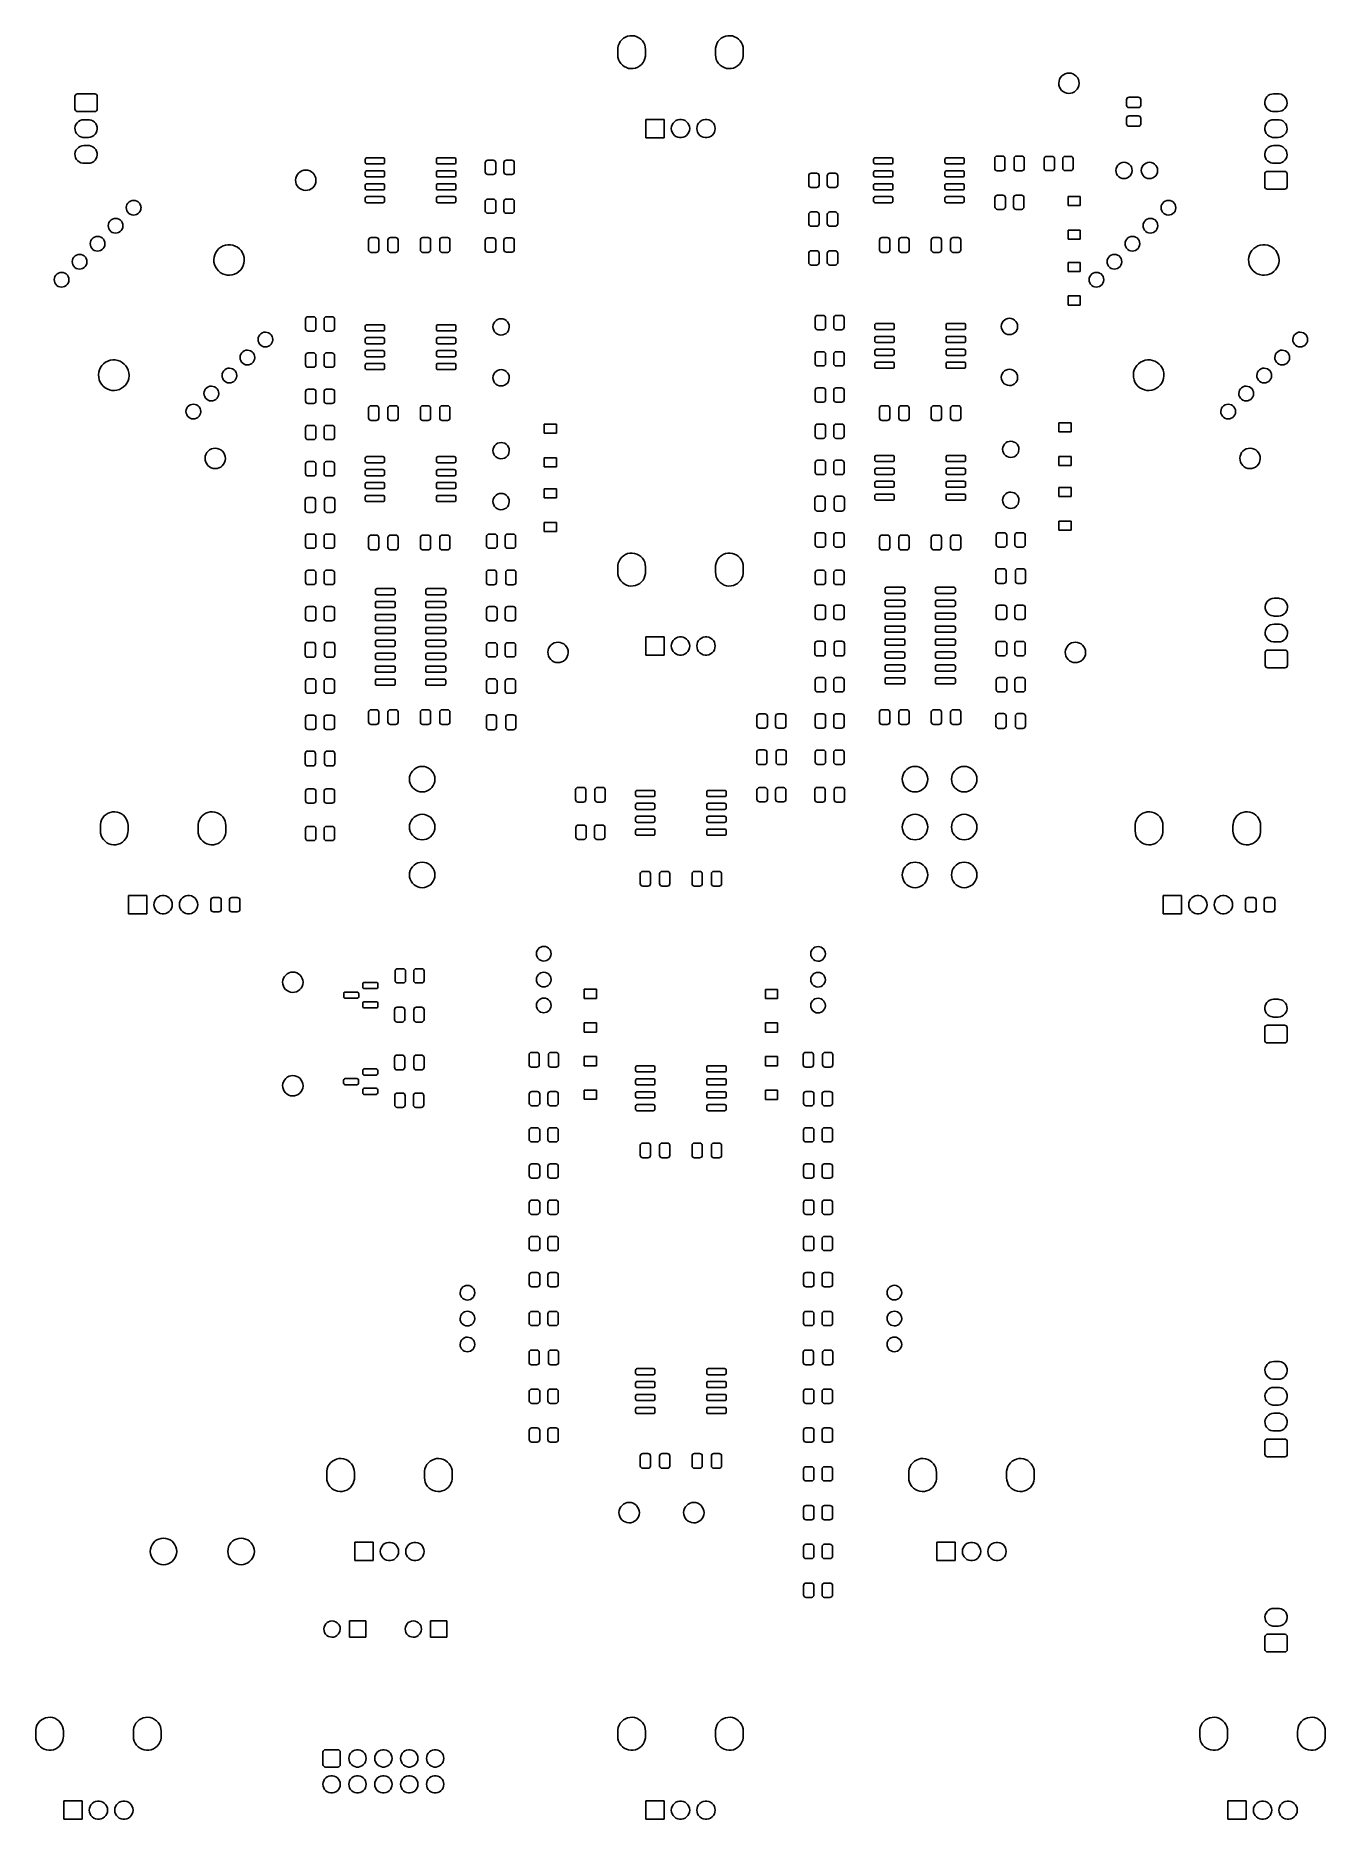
# Model space of a CAD drawing. Extents: x 43 to 169, y -223 to -48.
import ezdxf

# ---------------------------------------------------------------- set-up
doc = ezdxf.new("R2010")
doc.units = 0
doc.layers.add('BLACK', color=7, linetype='CONTINUOUS')

msp = doc.modelspace()

# ---------------------------------------------------------------- linework, layer by layer
at = {"layer": 'BLACK', "linetype": 'CONTINUOUS'}
for p, q in [((99.892, -49.0357), (99.9704, -48.8195)), ((99.9704, -48.8195), (100.084, -48.6197)), ((100.084, -48.6197), (100.23, -48.4419)), ((100.23, -48.4419), (100.404, -48.2911)), ((100.404, -48.2911), (100.6, -48.1718)), ((100.6, -48.1718), (100.814, -48.0874)), ((100.814, -48.0874), (101.039, -48.0401)), ((101.039, -48.0401), (101.269, -48.0315)), ((101.269, -48.0315), (101.497, -48.0617)), ((101.497, -48.0617), (101.717, -48.1299)), ((101.717, -48.1299), (101.922, -48.2341)), ((101.922, -48.2341), (102.106, -48.3714)), ((102.106, -48.3714), (102.265, -48.5378)), ((102.265, -48.5378), (102.393, -48.7286)), ((102.393, -48.7286), (102.488, -48.9383)), ((102.488, -48.9383), (102.546, -49.1609)), ((109.492, -49.0357), (109.57, -48.8195)), ((109.57, -48.8195), (109.684, -48.6197)), ((109.684, -48.6197), (109.83, -48.4419)), ((109.83, -48.4419), (110.004, -48.2911)), ((110.004, -48.2911), (110.2, -48.1718)), ((110.2, -48.1718), (110.414, -48.0874)), ((110.414, -48.0874), (110.639, -48.0401)), ((110.639, -48.0401), (110.869, -48.0315)), ((110.869, -48.0315), (111.097, -48.0617)), ((111.097, -48.0617), (111.317, -48.1299)), ((111.317, -48.1299), (111.522, -48.2341)), ((111.522, -48.2341), (111.706, -48.3714)), ((111.706, -48.3714), (111.865, -48.5378)), ((111.865, -48.5378), (111.993, -48.7286)), ((111.993, -48.7286), (112.088, -48.9383)), ((112.088, -48.9383), (112.146, -49.1609)), ((99.845, -49.39), (99.851, -49.262)), ((99.845, -49.91), (99.845, -49.39)), ((99.8644, -50.1391), (99.845, -49.91)), ((99.851, -49.262), (99.892, -49.0357)), ((99.9222, -50.3617), (99.8644, -50.1391)), ((100.017, -50.5714), (99.9222, -50.3617)), ((100.145, -50.7622), (100.017, -50.5714)), ((100.304, -50.9286), (100.145, -50.7622)), ((102.326, -50.6803), (102.18, -50.8581)), ((102.44, -50.4805), (102.326, -50.6803)), ((102.518, -50.2643), (102.44, -50.4805)), ((102.559, -50.038), (102.518, -50.2643)), ((102.546, -49.1609), (102.565, -49.39)), ((102.565, -49.91), (102.559, -50.038)), ((102.565, -49.39), (102.565, -49.91)), ((109.445, -49.39), (109.451, -49.262)), ((109.445, -49.91), (109.445, -49.39)), ((109.464, -50.1391), (109.445, -49.91)), ((109.451, -49.262), (109.492, -49.0357)), ((109.522, -50.3617), (109.464, -50.1391)), ((109.617, -50.5714), (109.522, -50.3617)), ((109.745, -50.7622), (109.617, -50.5714)), ((109.904, -50.9286), (109.745, -50.7622)), ((111.926, -50.6803), (111.78, -50.8581)), ((112.04, -50.4805), (111.926, -50.6803)), ((112.118, -50.2643), (112.04, -50.4805)), ((112.159, -50.038), (112.118, -50.2643)), ((112.146, -49.1609), (112.165, -49.39)), ((112.165, -49.91), (112.159, -50.038)), ((112.165, -49.39), (112.165, -49.91)), ((100.488, -51.0659), (100.304, -50.9286)), ((100.693, -51.1701), (100.488, -51.0659)), ((100.913, -51.2383), (100.693, -51.1701)), ((101.141, -51.2685), (100.913, -51.2383)), ((101.371, -51.2599), (101.141, -51.2685)), ((101.596, -51.2126), (101.371, -51.2599)), ((101.81, -51.1282), (101.596, -51.2126)), ((102.006, -51.0089), (101.81, -51.1282)), ((102.18, -50.8581), (102.006, -51.0089)), ((110.088, -51.0659), (109.904, -50.9286)), ((110.293, -51.1701), (110.088, -51.0659)), ((110.513, -51.2383), (110.293, -51.1701)), ((110.741, -51.2685), (110.513, -51.2383)), ((110.971, -51.2599), (110.741, -51.2685)), ((111.196, -51.2126), (110.971, -51.2599)), ((111.41, -51.1282), (111.196, -51.2126)), ((111.606, -51.0089), (111.41, -51.1282)), ((111.78, -50.8581), (111.606, -51.0089)), ((143.145, -52.691), (143.167, -52.4971)), ((143.167, -52.4971), (143.226, -52.3111)), ((143.226, -52.3111), (143.32, -52.14)), ((143.32, -52.14), (143.445, -51.9905)), ((143.445, -51.9905), (143.597, -51.8682)), ((143.597, -51.8682), (143.77, -51.7778)), ((143.77, -51.7778), (143.958, -51.7227)), ((143.958, -51.7227), (144.152, -51.705)), ((144.152, -51.705), (144.346, -51.7254)), ((144.346, -51.7254), (144.533, -51.7831)), ((144.533, -51.7831), (144.704, -51.876)), ((144.704, -51.876), (144.855, -52.0004)), ((144.855, -52.0004), (144.978, -52.1516)), ((144.978, -52.1516), (145.07, -52.3239)), ((145.07, -52.3239), (145.126, -52.5108)), ((145.126, -52.5108), (145.145, -52.705)), ((46.55, -53.99), (46.569, -53.8943)), ((46.55, -55.23), (46.55, -53.99)), ((46.569, -53.8943), (46.6232, -53.8132)), ((46.6232, -53.8132), (46.7043, -53.759)), ((46.7043, -53.759), (46.8, -53.74)), ((46.8, -53.74), (48.49, -53.74)), ((48.49, -53.74), (48.5857, -53.759)), ((48.5857, -53.759), (48.6668, -53.8132)), ((48.6668, -53.8132), (48.721, -53.8943)), ((48.721, -53.8943), (48.74, -53.99)), ((48.74, -53.99), (48.74, -55.23)), ((143.161, -52.8855), (143.145, -52.691)), ((143.215, -53.0731), (143.161, -52.8855)), ((143.304, -53.2467), (143.215, -53.0731)), ((143.426, -53.3997), (143.304, -53.2467)), ((143.574, -53.5261), (143.426, -53.3997)), ((143.745, -53.6214), (143.574, -53.5261)), ((143.93, -53.6817), (143.745, -53.6214)), ((144.124, -53.7048), (143.93, -53.6817)), ((144.319, -53.6898), (144.124, -53.7048)), ((144.507, -53.6373), (144.319, -53.6898)), ((144.681, -53.5493), (144.507, -53.6373)), ((144.835, -53.4292), (144.681, -53.5493)), ((144.962, -53.2814), (144.835, -53.4292)), ((145.059, -53.1117), (144.962, -53.2814)), ((145.12, -52.9265), (145.059, -53.1117)), ((145.145, -52.7329), (145.12, -52.9265)), ((145.145, -52.705), (145.145, -52.7329)), ((149.795, -54.324), (149.814, -54.2283)), ((149.814, -54.2283), (149.868, -54.1472)), ((149.868, -54.1472), (149.949, -54.093)), ((149.949, -54.093), (150.045, -54.074)), ((150.045, -54.074), (150.945, -54.074)), ((150.945, -54.074), (151.041, -54.093)), ((151.041, -54.093), (151.122, -54.1472)), ((151.122, -54.1472), (151.176, -54.2283)), ((151.176, -54.2283), (151.195, -54.324)), ((163.402, -54.376), (163.472, -54.2016)), ((163.472, -54.2016), (163.577, -54.0461)), ((163.577, -54.0461), (163.714, -53.917)), ((163.714, -53.917), (163.875, -53.8202)), ((163.875, -53.8202), (164.053, -53.7603)), ((164.053, -53.7603), (164.24, -53.74)), ((164.24, -53.74), (164.69, -53.74)), ((164.69, -53.74), (164.787, -53.7454)), ((164.787, -53.7454), (164.97, -53.7864)), ((164.97, -53.7864), (165.141, -53.8658)), ((165.141, -53.8658), (165.29, -53.98)), ((165.29, -53.98), (165.411, -54.1235)), ((165.411, -54.1235), (165.499, -54.2897)), ((46.569, -55.3257), (46.55, -55.23)), ((46.6232, -55.4068), (46.569, -55.3257)), ((46.7043, -55.461), (46.6232, -55.4068)), ((46.8, -55.48), (46.7043, -55.461)), ((48.49, -55.48), (46.8, -55.48)), ((48.5857, -55.461), (48.49, -55.48)), ((48.6668, -55.4068), (48.5857, -55.461)), ((48.721, -55.3257), (48.6668, -55.4068)), ((48.74, -55.23), (48.721, -55.3257)), ((149.795, -54.849), (149.795, -54.324)), ((149.814, -54.9447), (149.795, -54.849)), ((149.868, -55.0258), (149.814, -54.9447)), ((149.814, -56.0533), (149.868, -55.9722)), ((149.949, -55.08), (149.868, -55.0258)), ((149.868, -55.9722), (149.949, -55.918)), ((150.045, -55.099), (149.949, -55.08)), ((149.949, -55.918), (150.045, -55.899)), ((150.945, -55.099), (150.045, -55.099)), ((150.045, -55.899), (150.945, -55.899)), ((151.041, -55.08), (150.945, -55.099)), ((150.945, -55.899), (151.041, -55.918)), ((151.122, -55.0258), (151.041, -55.08)), ((151.041, -55.918), (151.122, -55.9722)), ((151.176, -54.9447), (151.122, -55.0258)), ((151.122, -55.9722), (151.176, -56.0533)), ((151.195, -54.849), (151.176, -54.9447)), ((151.195, -54.324), (151.195, -54.849)), ((163.371, -54.5614), (163.402, -54.376)), ((163.381, -54.7491), (163.371, -54.5614)), ((163.431, -54.9303), (163.381, -54.7491)), ((163.519, -55.0965), (163.431, -54.9303)), ((163.64, -55.24), (163.519, -55.0965)), ((163.789, -55.3542), (163.64, -55.24)), ((163.96, -55.4336), (163.789, -55.3542)), ((164.143, -55.4746), (163.96, -55.4336)), ((164.24, -55.48), (164.143, -55.4746)), ((164.69, -55.48), (164.24, -55.48)), ((164.877, -55.4597), (164.69, -55.48)), ((165.055, -55.3998), (164.877, -55.4597)), ((165.216, -55.303), (165.055, -55.3998)), ((165.353, -55.1739), (165.216, -55.303)), ((165.458, -55.0184), (165.353, -55.1739)), ((165.528, -54.844), (165.458, -55.0184)), ((165.499, -54.2897), (165.549, -54.4709)), ((165.559, -54.6586), (165.528, -54.844)), ((165.549, -54.4709), (165.559, -54.6586)), ((46.5514, -57.1014), (46.582, -56.916)), ((46.5612, -57.2891), (46.5514, -57.1014)), ((46.6111, -57.4703), (46.5612, -57.2891)), ((46.582, -56.916), (46.6518, -56.7416)), ((46.6987, -57.6365), (46.6111, -57.4703)), ((46.6518, -56.7416), (46.7575, -56.5861)), ((46.82, -57.78), (46.6987, -57.6365)), ((46.7575, -56.5861), (46.894, -56.457)), ((46.9693, -57.8942), (46.82, -57.78)), ((46.894, -56.457), (47.0551, -56.3602)), ((47.0551, -56.3602), (47.2332, -56.3003)), ((47.2332, -56.3003), (47.42, -56.28)), ((47.42, -56.28), (47.87, -56.28)), ((47.87, -56.28), (47.967, -56.2854)), ((47.967, -56.2854), (48.1504, -56.3264)), ((48.1504, -56.3264), (48.3207, -56.4058)), ((48.3207, -56.4058), (48.47, -56.52)), ((48.5325, -57.7139), (48.396, -57.843)), ((48.47, -56.52), (48.5913, -56.6635)), ((48.6382, -57.5584), (48.5325, -57.7139)), ((48.5913, -56.6635), (48.6789, -56.8297)), ((48.708, -57.384), (48.6382, -57.5584)), ((48.6789, -56.8297), (48.7288, -57.0109)), ((48.7386, -57.1986), (48.708, -57.384)), ((48.7288, -57.0109), (48.7386, -57.1986)), ((102.605, -58.05), (102.605, -56.25)), ((102.605, -56.25), (104.405, -56.25)), ((104.405, -56.25), (104.405, -58.05)), ((105.105, -57.15), (105.125, -56.9629)), ((105.125, -57.3371), (105.105, -57.15)), ((105.125, -56.9629), (105.183, -56.7839)), ((105.183, -57.5161), (105.125, -57.3371)), ((105.183, -56.7839), (105.277, -56.621)), ((105.277, -57.679), (105.183, -57.5161)), ((105.277, -56.621), (105.403, -56.4812)), ((105.403, -57.8188), (105.277, -57.679)), ((105.403, -56.4812), (105.555, -56.3706)), ((105.555, -56.3706), (105.727, -56.294)), ((105.727, -56.294), (105.911, -56.2549)), ((105.911, -56.2549), (106.099, -56.2549)), ((106.099, -56.2549), (106.283, -56.294)), ((106.283, -56.294), (106.455, -56.3706)), ((106.455, -56.3706), (106.607, -56.4812)), ((106.607, -56.4812), (106.733, -56.621)), ((106.733, -57.679), (106.607, -57.8188)), ((106.733, -56.621), (106.827, -56.7839)), ((106.827, -57.5161), (106.733, -57.679)), ((106.827, -56.7839), (106.885, -56.9629)), ((106.885, -57.3371), (106.827, -57.5161)), ((106.885, -56.9629), (106.905, -57.15)), ((106.905, -57.15), (106.885, -57.3371)), ((107.605, -57.15), (107.625, -56.9629)), ((107.625, -57.3371), (107.605, -57.15)), ((107.625, -56.9629), (107.683, -56.7839)), ((107.683, -57.5161), (107.625, -57.3371)), ((107.683, -56.7839), (107.777, -56.621)), ((107.777, -57.679), (107.683, -57.5161)), ((107.777, -56.621), (107.903, -56.4812)), ((107.903, -57.8188), (107.777, -57.679)), ((107.903, -56.4812), (108.055, -56.3706)), ((108.055, -56.3706), (108.227, -56.294)), ((108.227, -56.294), (108.411, -56.2549)), ((108.411, -56.2549), (108.599, -56.2549)), ((108.599, -56.2549), (108.783, -56.294)), ((108.783, -56.294), (108.955, -56.3706)), ((108.955, -56.3706), (109.107, -56.4812)), ((109.107, -56.4812), (109.233, -56.621)), ((109.233, -57.679), (109.107, -57.8188)), ((109.233, -56.621), (109.327, -56.7839)), ((109.327, -57.5161), (109.233, -57.679)), ((109.327, -56.7839), (109.385, -56.9629)), ((109.385, -57.3371), (109.327, -57.5161)), ((109.385, -56.9629), (109.405, -57.15)), ((109.405, -57.15), (109.385, -57.3371)), ((149.795, -56.149), (149.814, -56.0533)), ((149.795, -56.674), (149.795, -56.149)), ((149.814, -56.7697), (149.795, -56.674)), ((149.868, -56.8508), (149.814, -56.7697)), ((149.949, -56.905), (149.868, -56.8508)), ((150.045, -56.924), (149.949, -56.905)), ((150.945, -56.924), (150.045, -56.924)), ((151.041, -56.905), (150.945, -56.924)), ((151.122, -56.8508), (151.041, -56.905)), ((151.176, -56.7697), (151.122, -56.8508)), ((151.176, -56.0533), (151.195, -56.149)), ((151.195, -56.674), (151.176, -56.7697)), ((151.195, -56.149), (151.195, -56.674)), ((163.371, -57.1014), (163.402, -56.916)), ((163.381, -57.2891), (163.371, -57.1014)), ((163.431, -57.4703), (163.381, -57.2891)), ((163.402, -56.916), (163.472, -56.7416)), ((163.519, -57.6365), (163.431, -57.4703)), ((163.472, -56.7416), (163.577, -56.5861)), ((163.64, -57.78), (163.519, -57.6365)), ((163.577, -56.5861), (163.714, -56.457)), ((163.789, -57.8942), (163.64, -57.78)), ((163.714, -56.457), (163.875, -56.3602)), ((163.875, -56.3602), (164.053, -56.3003)), ((164.053, -56.3003), (164.24, -56.28)), ((164.24, -56.28), (164.69, -56.28)), ((164.69, -56.28), (164.787, -56.2854)), ((164.787, -56.2854), (164.97, -56.3264)), ((164.97, -56.3264), (165.141, -56.4058)), ((165.141, -56.4058), (165.29, -56.52)), ((165.353, -57.7139), (165.216, -57.843)), ((165.29, -56.52), (165.411, -56.6635)), ((165.458, -57.5584), (165.353, -57.7139)), ((165.411, -56.6635), (165.499, -56.8297)), ((165.528, -57.384), (165.458, -57.5584)), ((165.499, -56.8297), (165.549, -57.0109)), ((165.559, -57.1986), (165.528, -57.384)), ((165.549, -57.0109), (165.559, -57.1986)), ((46.5514, -59.6414), (46.582, -59.456)), ((46.582, -59.456), (46.6518, -59.2816)), ((46.6518, -59.2816), (46.7575, -59.1261)), ((46.7575, -59.1261), (46.894, -58.997)), ((46.894, -58.997), (47.0551, -58.9002)), ((47.1396, -57.9736), (46.9693, -57.8942)), ((47.0551, -58.9002), (47.2332, -58.8403)), ((47.323, -58.0146), (47.1396, -57.9736)), ((47.2332, -58.8403), (47.42, -58.82)), ((47.42, -58.02), (47.323, -58.0146)), ((47.87, -58.02), (47.42, -58.02)), ((47.42, -58.82), (47.87, -58.82)), ((48.0568, -57.9997), (47.87, -58.02)), ((47.87, -58.82), (47.967, -58.8254)), ((47.967, -58.8254), (48.1504, -58.8664)), ((48.2349, -57.9398), (48.0568, -57.9997)), ((48.1504, -58.8664), (48.3207, -58.9458)), ((48.396, -57.843), (48.2349, -57.9398)), ((48.3207, -58.9458), (48.47, -59.06)), ((48.47, -59.06), (48.5913, -59.2035)), ((48.5913, -59.2035), (48.6789, -59.3697)), ((48.6789, -59.3697), (48.7288, -59.5509)), ((104.405, -58.05), (102.605, -58.05)), ((105.555, -57.9294), (105.403, -57.8188)), ((105.727, -58.006), (105.555, -57.9294)), ((105.911, -58.0451), (105.727, -58.006)), ((106.099, -58.0451), (105.911, -58.0451)), ((106.283, -58.006), (106.099, -58.0451)), ((106.455, -57.9294), (106.283, -58.006)), ((106.607, -57.8188), (106.455, -57.9294)), ((108.055, -57.9294), (107.903, -57.8188)), ((108.227, -58.006), (108.055, -57.9294)), ((108.411, -58.0451), (108.227, -58.006)), ((108.599, -58.0451), (108.411, -58.0451)), ((108.783, -58.006), (108.599, -58.0451)), ((108.955, -57.9294), (108.783, -58.006)), ((109.107, -57.8188), (108.955, -57.9294)), ((163.371, -59.6414), (163.402, -59.456)), ((163.402, -59.456), (163.472, -59.2816)), ((163.472, -59.2816), (163.577, -59.1261)), ((163.577, -59.1261), (163.714, -58.997)), ((163.714, -58.997), (163.875, -58.9002)), ((163.96, -57.9736), (163.789, -57.8942)), ((163.875, -58.9002), (164.053, -58.8403)), ((164.143, -58.0146), (163.96, -57.9736)), ((164.053, -58.8403), (164.24, -58.82)), ((164.24, -58.02), (164.143, -58.0146)), ((164.69, -58.02), (164.24, -58.02)), ((164.24, -58.82), (164.69, -58.82)), ((164.877, -57.9997), (164.69, -58.02)), ((164.69, -58.82), (164.787, -58.8254)), ((164.787, -58.8254), (164.97, -58.8664)), ((165.055, -57.9398), (164.877, -57.9997)), ((164.97, -58.8664), (165.141, -58.9458)), ((165.216, -57.843), (165.055, -57.9398)), ((165.141, -58.9458), (165.29, -59.06)), ((165.29, -59.06), (165.411, -59.2035)), ((165.411, -59.2035), (165.499, -59.3697)), ((165.499, -59.3697), (165.549, -59.5509)), ((46.5612, -59.8291), (46.5514, -59.6414)), ((46.6111, -60.0103), (46.5612, -59.8291)), ((46.6987, -60.1765), (46.6111, -60.0103)), ((46.82, -60.32), (46.6987, -60.1765)), ((46.9693, -60.4342), (46.82, -60.32)), ((47.1396, -60.5136), (46.9693, -60.4342)), ((47.323, -60.5546), (47.1396, -60.5136)), ((47.42, -60.56), (47.323, -60.5546)), ((47.87, -60.56), (47.42, -60.56)), ((48.0568, -60.5397), (47.87, -60.56)), ((48.2349, -60.4798), (48.0568, -60.5397)), ((48.396, -60.383), (48.2349, -60.4798)), ((48.5325, -60.2539), (48.396, -60.383)), ((48.6382, -60.0984), (48.5325, -60.2539)), ((48.708, -59.924), (48.6382, -60.0984)), ((48.7386, -59.7386), (48.708, -59.924)), ((48.7288, -59.5509), (48.7386, -59.7386)), ((68.8404, -61.3028), (69.0276, -61.2477)), ((69.0276, -61.2477), (69.222, -61.23)), ((69.222, -61.23), (69.4161, -61.2504)), ((69.4161, -61.2504), (69.6025, -61.3081)), ((75.052, -60.175), (75.0634, -60.1176)), ((75.052, -60.475), (75.052, -60.175)), ((75.0634, -60.5324), (75.052, -60.475)), ((75.0634, -60.1176), (75.0959, -60.0689)), ((75.0959, -60.5811), (75.0634, -60.5324)), ((75.0959, -60.0689), (75.1446, -60.0364)), ((75.1446, -60.6136), (75.0959, -60.5811)), ((75.1446, -60.0364), (75.202, -60.025)), ((75.202, -60.625), (75.1446, -60.6136)), ((75.202, -60.025), (76.802, -60.025)), ((76.802, -60.625), (75.202, -60.625)), ((76.802, -60.025), (76.8594, -60.0364)), ((76.8594, -60.6136), (76.802, -60.625)), ((76.8594, -60.0364), (76.9081, -60.0689)), ((76.9081, -60.5811), (76.8594, -60.6136)), ((76.9081, -60.0689), (76.9406, -60.1176)), ((76.9406, -60.5324), (76.9081, -60.5811)), ((76.9406, -60.1176), (76.952, -60.175)), ((76.952, -60.475), (76.9406, -60.5324)), ((76.952, -60.175), (76.952, -60.475)), ((82.052, -60.175), (82.0634, -60.1176)), ((82.052, -60.475), (82.052, -60.175)), ((82.0634, -60.5324), (82.052, -60.475)), ((82.0634, -60.1176), (82.0959, -60.0689)), ((82.0959, -60.5811), (82.0634, -60.5324)), ((82.0959, -60.0689), (82.1446, -60.0364)), ((82.1446, -60.6136), (82.0959, -60.5811)), ((82.1446, -60.0364), (82.202, -60.025)), ((82.202, -60.625), (82.1446, -60.6136)), ((82.202, -60.025), (83.802, -60.025)), ((83.802, -60.625), (82.202, -60.625)), ((83.802, -60.025), (83.8594, -60.0364)), ((83.8594, -60.6136), (83.802, -60.625)), ((83.8594, -60.0364), (83.9081, -60.0689)), ((83.9081, -60.5811), (83.8594, -60.6136)), ((83.9081, -60.0689), (83.9406, -60.1176)), ((83.9406, -60.5324), (83.9081, -60.5811)), ((83.9406, -60.1176), (83.952, -60.175)), ((83.952, -60.475), (83.9406, -60.5324)), ((83.952, -60.175), (83.952, -60.475)), ((86.84, -60.51), (86.859, -60.4143)), ((86.84, -61.41), (86.84, -60.51)), ((86.859, -60.4143), (86.9132, -60.3332)), ((86.9132, -60.3332), (86.9943, -60.279)), ((86.9943, -60.279), (87.09, -60.26)), ((87.09, -60.26), (87.615, -60.26)), ((87.615, -60.26), (87.7107, -60.279)), ((87.7107, -60.279), (87.7918, -60.3332)), ((87.7918, -60.3332), (87.846, -60.4143)), ((87.846, -60.4143), (87.865, -60.51)), ((87.865, -60.51), (87.865, -61.41)), ((88.665, -60.51), (88.684, -60.4143)), ((88.665, -61.41), (88.665, -60.51)), ((88.684, -60.4143), (88.7382, -60.3332)), ((88.7382, -60.3332), (88.8193, -60.279)), ((88.8193, -60.279), (88.915, -60.26)), ((88.915, -60.26), (89.44, -60.26)), ((89.44, -60.26), (89.5357, -60.279)), ((89.5357, -60.279), (89.6168, -60.3332)), ((89.6168, -60.3332), (89.671, -60.4143)), ((89.671, -60.4143), (89.69, -60.51)), ((89.69, -60.51), (89.69, -61.41)), ((124.963, -60.175), (124.974, -60.1176)), ((124.963, -60.475), (124.963, -60.175)), ((124.974, -60.5324), (124.963, -60.475)), ((124.974, -60.1176), (125.007, -60.0689)), ((125.007, -60.5811), (124.974, -60.5324)), ((125.007, -60.0689), (125.056, -60.0364)), ((125.056, -60.6136), (125.007, -60.5811)), ((125.056, -60.0364), (125.113, -60.025)), ((125.113, -60.625), (125.056, -60.6136)), ((125.113, -60.025), (126.713, -60.025)), ((126.713, -60.625), (125.113, -60.625)), ((126.713, -60.025), (126.77, -60.0364)), ((126.77, -60.6136), (126.713, -60.625)), ((126.77, -60.0364), (126.819, -60.0689)), ((126.819, -60.5811), (126.77, -60.6136)), ((126.819, -60.0689), (126.852, -60.1176)), ((126.852, -60.5324), (126.819, -60.5811)), ((126.852, -60.1176), (126.863, -60.175)), ((126.863, -60.475), (126.852, -60.5324)), ((126.863, -60.175), (126.863, -60.475)), ((131.963, -60.175), (131.974, -60.1176)), ((131.963, -60.475), (131.963, -60.175)), ((131.974, -60.5324), (131.963, -60.475)), ((131.974, -60.1176), (132.007, -60.0689)), ((132.007, -60.5811), (131.974, -60.5324)), ((132.007, -60.0689), (132.056, -60.0364)), ((132.056, -60.6136), (132.007, -60.5811)), ((132.056, -60.0364), (132.113, -60.025)), ((132.113, -60.625), (132.056, -60.6136)), ((132.113, -60.025), (133.713, -60.025)), ((133.713, -60.625), (132.113, -60.625)), ((133.713, -60.025), (133.77, -60.0364)), ((133.77, -60.6136), (133.713, -60.625)), ((133.77, -60.0364), (133.819, -60.0689)), ((133.819, -60.5811), (133.77, -60.6136)), ((133.819, -60.0689), (133.852, -60.1176)), ((133.852, -60.5324), (133.819, -60.5811)), ((133.852, -60.1176), (133.863, -60.175)), ((133.863, -60.475), (133.852, -60.5324)), ((133.863, -60.175), (133.863, -60.475)), ((136.853, -60.104), (136.872, -60.0083)), ((136.853, -61.054), (136.853, -60.104)), ((136.872, -61.1497), (136.853, -61.054)), ((136.872, -60.0083), (136.926, -59.9272)), ((136.926, -61.2308), (136.872, -61.1497)), ((136.926, -59.9272), (137.007, -59.873)), ((137.007, -61.285), (136.926, -61.2308)), ((137.007, -59.873), (137.103, -59.854)), ((137.103, -61.304), (137.007, -61.285)), ((137.103, -59.854), (137.603, -59.854)), ((137.603, -59.854), (137.699, -59.873)), ((137.699, -61.285), (137.603, -61.304)), ((137.699, -59.873), (137.78, -59.9272)), ((137.78, -61.2308), (137.699, -61.285)), ((137.78, -59.9272), (137.834, -60.0083)), ((137.834, -61.1497), (137.78, -61.2308)), ((137.834, -60.0083), (137.853, -60.104)), ((137.853, -61.054), (137.834, -61.1497)), ((137.853, -60.104), (137.853, -61.054)), ((138.753, -60.104), (138.772, -60.0083)), ((138.753, -61.054), (138.753, -60.104)), ((138.772, -61.1497), (138.753, -61.054)), ((138.772, -60.0083), (138.826, -59.9272)), ((138.826, -61.2308), (138.772, -61.1497)), ((138.826, -59.9272), (138.907, -59.873)), ((138.907, -61.285), (138.826, -61.2308)), ((138.907, -59.873), (139.003, -59.854)), ((139.003, -61.304), (138.907, -61.285)), ((139.003, -59.854), (139.503, -59.854)), ((139.503, -59.854), (139.599, -59.873)), ((139.599, -61.285), (139.503, -61.304)), ((139.599, -59.873), (139.68, -59.9272)), ((139.68, -61.2308), (139.599, -61.285)), ((139.68, -59.9272), (139.734, -60.0083)), ((139.734, -61.1497), (139.68, -61.2308)), ((139.734, -60.0083), (139.753, -60.104)), ((139.753, -61.054), (139.734, -61.1497)), ((139.753, -60.104), (139.753, -61.054)), ((141.704, -60.129), (141.723, -60.0333)), ((141.704, -61.029), (141.704, -60.129)), ((141.723, -61.1247), (141.704, -61.029)), ((141.723, -60.0333), (141.777, -59.9522)), ((141.777, -61.2058), (141.723, -61.1247)), ((141.777, -59.9522), (141.858, -59.898)), ((141.858, -61.26), (141.777, -61.2058)), ((141.858, -59.898), (141.954, -59.879)), ((141.954, -61.279), (141.858, -61.26)), ((141.954, -59.879), (142.479, -59.879)), ((142.479, -61.279), (141.954, -61.279)), ((142.479, -59.879), (142.575, -59.898)), ((142.575, -61.26), (142.479, -61.279)), ((142.575, -59.898), (142.656, -59.9522)), ((142.656, -61.2058), (142.575, -61.26)), ((142.656, -59.9522), (142.71, -60.0333)), ((142.71, -61.1247), (142.656, -61.2058)), ((142.71, -60.0333), (142.729, -60.129)), ((142.729, -61.029), (142.71, -61.1247)), ((142.729, -60.129), (142.729, -61.029)), ((143.529, -60.129), (143.548, -60.0333)), ((143.529, -61.029), (143.529, -60.129)), ((143.548, -61.1247), (143.529, -61.029)), ((143.548, -60.0333), (143.602, -59.9522)), ((143.602, -61.2058), (143.548, -61.1247)), ((143.602, -59.9522), (143.683, -59.898)), ((143.683, -61.26), (143.602, -61.2058)), ((143.683, -59.898), (143.779, -59.879)), ((143.779, -61.279), (143.683, -61.26)), ((143.779, -59.879), (144.304, -59.879)), ((144.304, -61.279), (143.779, -61.279)), ((144.304, -59.879), (144.4, -59.898)), ((144.4, -61.26), (144.304, -61.279)), ((144.4, -59.898), (144.481, -59.9522)), ((144.481, -61.2058), (144.4, -61.26)), ((144.481, -59.9522), (144.535, -60.0333)), ((144.535, -61.1247), (144.481, -61.2058)), ((144.535, -60.0333), (144.554, -60.129)), ((144.554, -61.029), (144.535, -61.1247)), ((144.554, -60.129), (144.554, -61.029)), ((148.75, -61.2536), (148.772, -61.0767)), ((148.767, -61.4311), (148.75, -61.2536)), ((148.772, -61.0767), (148.833, -60.9091)), ((148.833, -60.9091), (148.93, -60.7592)), ((148.93, -60.7592), (149.057, -60.6344)), ((149.057, -60.6344), (149.209, -60.5409)), ((149.209, -60.5409), (149.378, -60.4835)), ((149.378, -60.4835), (149.555, -60.4648)), ((149.555, -60.4648), (149.732, -60.4859)), ((149.732, -60.4859), (149.9, -60.5458)), ((149.9, -60.5458), (150.051, -60.6413)), ((150.051, -60.6413), (150.177, -60.7679)), ((150.177, -60.7679), (150.271, -60.9191)), ((150.271, -60.9191), (150.33, -61.0876)), ((150.349, -61.2871), (150.325, -61.4638)), ((150.33, -61.0876), (150.35, -61.2648)), ((150.35, -61.2648), (150.349, -61.2871)), ((151.25, -61.2536), (151.272, -61.0767)), ((151.267, -61.4311), (151.25, -61.2536)), ((151.272, -61.0767), (151.333, -60.9091)), ((151.333, -60.9091), (151.43, -60.7592)), ((151.43, -60.7592), (151.557, -60.6344)), ((151.557, -60.6344), (151.709, -60.5409)), ((151.709, -60.5409), (151.878, -60.4835)), ((151.878, -60.4835), (152.055, -60.4648)), ((152.055, -60.4648), (152.232, -60.4859)), ((152.232, -60.4859), (152.4, -60.5458)), ((152.4, -60.5458), (152.551, -60.6413)), ((152.551, -60.6413), (152.677, -60.7679)), ((152.677, -60.7679), (152.771, -60.9191)), ((152.771, -60.9191), (152.83, -61.0876)), ((152.849, -61.2871), (152.825, -61.4638)), ((152.83, -61.0876), (152.85, -61.2648)), ((152.85, -61.2648), (152.849, -61.2871)), ((163.381, -59.8291), (163.371, -59.6414)), ((163.431, -60.0103), (163.381, -59.8291)), ((163.519, -60.1765), (163.431, -60.0103)), ((163.64, -60.32), (163.519, -60.1765)), ((163.789, -60.4342), (163.64, -60.32)), ((163.96, -60.5136), (163.789, -60.4342)), ((164.143, -60.5546), (163.96, -60.5136)), ((164.24, -60.56), (164.143, -60.5546)), ((164.69, -60.56), (164.24, -60.56)), ((164.877, -60.5397), (164.69, -60.56)), ((165.055, -60.4798), (164.877, -60.5397)), ((165.216, -60.383), (165.055, -60.4798)), ((165.353, -60.2539), (165.216, -60.383)), ((165.458, -60.0984), (165.353, -60.2539)), ((165.528, -59.924), (165.458, -60.0984)), ((165.559, -59.7386), (165.528, -59.924)), ((165.549, -59.5509), (165.559, -59.7386)), ((68.2151, -62.216), (68.2369, -62.0221)), ((68.2314, -62.4105), (68.2151, -62.216)), ((68.2852, -62.5981), (68.2314, -62.4105)), ((68.2369, -62.0221), (68.2959, -61.8361)), ((68.3744, -62.7717), (68.2852, -62.5981)), ((68.2959, -61.8361), (68.3899, -61.665)), ((68.4957, -62.9247), (68.3744, -62.7717)), ((68.3899, -61.665), (68.5153, -61.5155)), ((68.6443, -63.0511), (68.4957, -62.9247)), ((68.5153, -61.5155), (68.6674, -61.3932)), ((68.6674, -61.3932), (68.8404, -61.3028)), ((69.6025, -61.3081), (69.7742, -61.401)), ((69.9046, -62.9542), (69.7508, -63.0743)), ((69.7742, -61.401), (69.9246, -61.5254)), ((70.0321, -62.8064), (69.9046, -62.9542)), ((69.9246, -61.5254), (70.0479, -61.6766)), ((70.1285, -62.6367), (70.0321, -62.8064)), ((70.0479, -61.6766), (70.1395, -61.8489)), ((70.1901, -62.4515), (70.1285, -62.6367)), ((70.1395, -61.8489), (70.196, -62.0358)), ((70.2146, -62.2579), (70.1901, -62.4515)), ((70.196, -62.0358), (70.215, -62.23)), ((70.215, -62.23), (70.2146, -62.2579)), ((75.052, -61.445), (75.0634, -61.3876)), ((75.052, -61.745), (75.052, -61.445)), ((75.0634, -61.8024), (75.052, -61.745)), ((75.052, -62.715), (75.0634, -62.6576)), ((75.052, -63.015), (75.052, -62.715)), ((75.0634, -63.0724), (75.052, -63.015)), ((75.0634, -61.3876), (75.0959, -61.3389)), ((75.0959, -61.8511), (75.0634, -61.8024)), ((75.0634, -62.6576), (75.0959, -62.6089)), ((75.0959, -61.3389), (75.1446, -61.3064)), ((75.1446, -61.8836), (75.0959, -61.8511)), ((75.0959, -62.6089), (75.1446, -62.5764)), ((75.1446, -61.3064), (75.202, -61.295)), ((75.202, -61.895), (75.1446, -61.8836)), ((75.1446, -62.5764), (75.202, -62.565)), ((75.202, -61.295), (76.802, -61.295)), ((76.802, -61.895), (75.202, -61.895)), ((75.202, -62.565), (76.802, -62.565)), ((76.802, -61.295), (76.8594, -61.3064)), ((76.8594, -61.8836), (76.802, -61.895)), ((76.802, -62.565), (76.8594, -62.5764)), ((76.8594, -61.3064), (76.9081, -61.3389)), ((76.9081, -61.8511), (76.8594, -61.8836)), ((76.8594, -62.5764), (76.9081, -62.6089)), ((76.9081, -61.3389), (76.9406, -61.3876)), ((76.9406, -61.8024), (76.9081, -61.8511)), ((76.9081, -62.6089), (76.9406, -62.6576)), ((76.9406, -61.3876), (76.952, -61.445)), ((76.952, -61.745), (76.9406, -61.8024)), ((76.9406, -62.6576), (76.952, -62.715)), ((76.952, -63.015), (76.9406, -63.0724)), ((76.952, -61.445), (76.952, -61.745)), ((76.952, -62.715), (76.952, -63.015)), ((82.052, -61.445), (82.0634, -61.3876)), ((82.052, -61.745), (82.052, -61.445)), ((82.0634, -61.8024), (82.052, -61.745)), ((82.052, -62.715), (82.0634, -62.6576)), ((82.052, -63.015), (82.052, -62.715)), ((82.0634, -63.0724), (82.052, -63.015)), ((82.0634, -61.3876), (82.0959, -61.3389)), ((82.0959, -61.8511), (82.0634, -61.8024)), ((82.0634, -62.6576), (82.0959, -62.6089)), ((82.0959, -61.3389), (82.1446, -61.3064)), ((82.1446, -61.8836), (82.0959, -61.8511)), ((82.0959, -62.6089), (82.1446, -62.5764)), ((82.1446, -61.3064), (82.202, -61.295)), ((82.202, -61.895), (82.1446, -61.8836)), ((82.1446, -62.5764), (82.202, -62.565)), ((82.202, -61.295), (83.802, -61.295)), ((83.802, -61.895), (82.202, -61.895)), ((82.202, -62.565), (83.802, -62.565)), ((83.802, -61.295), (83.8594, -61.3064)), ((83.8594, -61.8836), (83.802, -61.895)), ((83.802, -62.565), (83.8594, -62.5764)), ((83.8594, -61.3064), (83.9081, -61.3389)), ((83.9081, -61.8511), (83.8594, -61.8836)), ((83.8594, -62.5764), (83.9081, -62.6089)), ((83.9081, -61.3389), (83.9406, -61.3876)), ((83.9406, -61.8024), (83.9081, -61.8511)), ((83.9081, -62.6089), (83.9406, -62.6576)), ((83.9406, -61.3876), (83.952, -61.445)), ((83.952, -61.745), (83.9406, -61.8024)), ((83.9406, -62.6576), (83.952, -62.715)), ((83.952, -63.015), (83.9406, -63.0724)), ((83.952, -61.445), (83.952, -61.745)), ((83.952, -62.715), (83.952, -63.015)), ((86.859, -61.5057), (86.84, -61.41)), ((86.9132, -61.5868), (86.859, -61.5057)), ((86.9943, -61.641), (86.9132, -61.5868)), ((87.09, -61.66), (86.9943, -61.641)), ((87.615, -61.66), (87.09, -61.66)), ((87.7107, -61.641), (87.615, -61.66)), ((87.7918, -61.5868), (87.7107, -61.641)), ((87.846, -61.5057), (87.7918, -61.5868)), ((87.865, -61.41), (87.846, -61.5057)), ((88.684, -61.5057), (88.665, -61.41)), ((88.7382, -61.5868), (88.684, -61.5057)), ((88.8193, -61.641), (88.7382, -61.5868)), ((88.915, -61.66), (88.8193, -61.641)), ((89.44, -61.66), (88.915, -61.66)), ((89.5357, -61.641), (89.44, -61.66)), ((89.6168, -61.5868), (89.5357, -61.641)), ((89.671, -61.5057), (89.6168, -61.5868)), ((89.69, -61.41), (89.671, -61.5057)), ((118.59, -61.78), (118.609, -61.6843)), ((118.59, -62.68), (118.59, -61.78)), ((118.609, -62.7757), (118.59, -62.68)), ((118.609, -61.6843), (118.663, -61.6032)), ((118.663, -62.8568), (118.609, -62.7757)), ((118.663, -61.6032), (118.744, -61.549)), ((118.744, -62.911), (118.663, -62.8568)), ((118.744, -61.549), (118.84, -61.53)), ((118.84, -62.93), (118.744, -62.911)), ((118.84, -61.53), (119.365, -61.53)), ((119.365, -62.93), (118.84, -62.93)), ((119.365, -61.53), (119.461, -61.549)), ((119.461, -62.911), (119.365, -62.93)), ((119.461, -61.549), (119.542, -61.6032)), ((119.542, -62.8568), (119.461, -62.911)), ((119.542, -61.6032), (119.596, -61.6843)), ((119.596, -62.7757), (119.542, -62.8568)), ((119.596, -61.6843), (119.615, -61.78)), ((119.615, -62.68), (119.596, -62.7757)), ((119.615, -61.78), (119.615, -62.68)), ((120.415, -61.78), (120.434, -61.6843)), ((120.415, -62.68), (120.415, -61.78)), ((120.434, -62.7757), (120.415, -62.68)), ((120.434, -61.6843), (120.488, -61.6032)), ((120.488, -62.8568), (120.434, -62.7757)), ((120.488, -61.6032), (120.569, -61.549)), ((120.569, -62.911), (120.488, -62.8568)), ((120.569, -61.549), (120.665, -61.53)), ((120.665, -62.93), (120.569, -62.911)), ((120.665, -61.53), (121.19, -61.53)), ((121.19, -62.93), (120.665, -62.93)), ((121.19, -61.53), (121.286, -61.549)), ((121.286, -62.911), (121.19, -62.93)), ((121.286, -61.549), (121.367, -61.6032)), ((121.367, -62.8568), (121.286, -62.911)), ((121.367, -61.6032), (121.421, -61.6843)), ((121.421, -62.7757), (121.367, -62.8568)), ((121.421, -61.6843), (121.44, -61.78)), ((121.44, -62.68), (121.421, -62.7757)), ((121.44, -61.78), (121.44, -62.68)), ((124.963, -61.445), (124.974, -61.3876)), ((124.963, -61.745), (124.963, -61.445)), ((124.974, -61.8024), (124.963, -61.745)), ((124.963, -62.715), (124.974, -62.6576)), ((124.963, -63.015), (124.963, -62.715)), ((124.974, -63.0724), (124.963, -63.015)), ((124.974, -61.3876), (125.007, -61.3389)), ((125.007, -61.8511), (124.974, -61.8024)), ((124.974, -62.6576), (125.007, -62.6089)), ((125.007, -61.3389), (125.056, -61.3064)), ((125.056, -61.8836), (125.007, -61.8511)), ((125.007, -62.6089), (125.056, -62.5764)), ((125.056, -61.3064), (125.113, -61.295)), ((125.113, -61.895), (125.056, -61.8836)), ((125.056, -62.5764), (125.113, -62.565)), ((125.113, -61.295), (126.713, -61.295)), ((126.713, -61.895), (125.113, -61.895)), ((125.113, -62.565), (126.713, -62.565)), ((126.713, -61.295), (126.77, -61.3064)), ((126.77, -61.8836), (126.713, -61.895)), ((126.713, -62.565), (126.77, -62.5764)), ((126.77, -61.3064), (126.819, -61.3389)), ((126.819, -61.8511), (126.77, -61.8836)), ((126.77, -62.5764), (126.819, -62.6089)), ((126.819, -61.3389), (126.852, -61.3876)), ((126.852, -61.8024), (126.819, -61.8511)), ((126.819, -62.6089), (126.852, -62.6576)), ((126.852, -61.3876), (126.863, -61.445)), ((126.863, -61.745), (126.852, -61.8024)), ((126.852, -62.6576), (126.863, -62.715)), ((126.863, -63.015), (126.852, -63.0724)), ((126.863, -61.445), (126.863, -61.745)), ((126.863, -62.715), (126.863, -63.015)), ((131.963, -61.445), (131.974, -61.3876)), ((131.963, -61.745), (131.963, -61.445)), ((131.974, -61.8024), (131.963, -61.745)), ((131.963, -62.715), (131.974, -62.6576)), ((131.963, -63.015), (131.963, -62.715)), ((131.974, -63.0724), (131.963, -63.015)), ((131.974, -61.3876), (132.007, -61.3389)), ((132.007, -61.8511), (131.974, -61.8024)), ((131.974, -62.6576), (132.007, -62.6089)), ((132.007, -61.3389), (132.056, -61.3064)), ((132.056, -61.8836), (132.007, -61.8511)), ((132.007, -62.6089), (132.056, -62.5764)), ((132.056, -61.3064), (132.113, -61.295)), ((132.113, -61.895), (132.056, -61.8836)), ((132.056, -62.5764), (132.113, -62.565)), ((132.113, -61.295), (133.713, -61.295)), ((133.713, -61.895), (132.113, -61.895)), ((132.113, -62.565), (133.713, -62.565)), ((133.713, -61.295), (133.77, -61.3064)), ((133.77, -61.8836), (133.713, -61.895)), ((133.713, -62.565), (133.77, -62.5764)), ((133.77, -61.3064), (133.819, -61.3389)), ((133.819, -61.8511), (133.77, -61.8836)), ((133.77, -62.5764), (133.819, -62.6089)), ((133.819, -61.3389), (133.852, -61.3876)), ((133.852, -61.8024), (133.819, -61.8511)), ((133.819, -62.6089), (133.852, -62.6576)), ((133.852, -61.3876), (133.863, -61.445)), ((133.863, -61.745), (133.852, -61.8024)), ((133.852, -62.6576), (133.863, -62.715)), ((133.863, -63.015), (133.852, -63.0724)), ((133.863, -61.445), (133.863, -61.745)), ((133.863, -62.715), (133.863, -63.015)), ((137.603, -61.304), (137.103, -61.304)), ((139.503, -61.304), (139.003, -61.304)), ((148.824, -61.6004), (148.767, -61.4311)), ((148.916, -61.7529), (148.824, -61.6004)), ((149.04, -61.8812), (148.916, -61.7529)), ((149.189, -61.9789), (149.04, -61.8812)), ((149.356, -62.041), (149.189, -61.9789)), ((149.533, -62.0646), (149.356, -62.041)), ((149.711, -62.0485), (149.533, -62.0646)), ((149.88, -61.9933), (149.711, -62.0485)), ((150.033, -61.902), (149.88, -61.9933)), ((150.163, -61.779), (150.033, -61.902)), ((150.261, -61.6305), (150.163, -61.779)), ((150.325, -61.4638), (150.261, -61.6305)), ((151.324, -61.6004), (151.267, -61.4311)), ((151.416, -61.7529), (151.324, -61.6004)), ((151.54, -61.8812), (151.416, -61.7529)), ((151.689, -61.9789), (151.54, -61.8812)), ((151.856, -62.041), (151.689, -61.9789)), ((152.033, -62.0646), (151.856, -62.041)), ((152.211, -62.0485), (152.033, -62.0646)), ((152.38, -61.9933), (152.211, -62.0485)), ((152.533, -61.902), (152.38, -61.9933)), ((152.663, -61.779), (152.533, -61.902)), ((152.761, -61.6305), (152.663, -61.779)), ((152.825, -61.4638), (152.761, -61.6305)), ((163.37, -61.61), (163.389, -61.5143)), ((163.37, -62.85), (163.37, -61.61)), ((163.389, -62.9457), (163.37, -62.85)), ((163.389, -61.5143), (163.443, -61.4332)), ((163.443, -63.0268), (163.389, -62.9457)), ((163.443, -61.4332), (163.524, -61.379)), ((163.524, -63.081), (163.443, -63.0268)), ((163.524, -61.379), (163.62, -61.36)), ((163.62, -61.36), (165.31, -61.36)), ((165.31, -61.36), (165.406, -61.379)), ((165.406, -61.379), (165.487, -61.4332)), ((165.487, -63.0268), (165.406, -63.081)), ((165.487, -61.4332), (165.541, -61.5143)), ((165.541, -62.9457), (165.487, -63.0268)), ((165.541, -61.5143), (165.56, -61.61)), ((165.56, -62.85), (165.541, -62.9457)), ((165.56, -61.61), (165.56, -62.85)), ((51.5848, -64.9143), (51.6051, -64.7538)), ((51.6051, -64.7538), (51.6604, -64.6017)), ((51.6604, -64.6017), (51.7481, -64.4657)), ((51.7481, -64.4657), (51.8637, -64.3525)), ((51.8637, -64.3525), (52.0015, -64.2677)), ((52.0015, -64.2677), (52.1547, -64.2156)), ((52.1547, -64.2156), (52.3156, -64.1987)), ((52.3156, -64.1987), (52.4762, -64.2178)), ((52.4762, -64.2178), (52.6287, -64.2721)), ((52.6287, -64.2721), (52.7653, -64.3588)), ((52.7653, -64.3588), (52.8793, -64.4736)), ((52.8793, -64.4736), (52.9651, -64.6108)), ((52.9651, -64.6108), (53.0183, -64.7636)), ((53.0183, -64.7636), (53.0363, -64.9244)), ((68.8147, -63.1464), (68.6443, -63.0511)), ((69.0003, -63.2067), (68.8147, -63.1464)), ((69.1941, -63.2298), (69.0003, -63.2067)), ((69.3886, -63.2148), (69.1941, -63.2298)), ((69.5766, -63.1623), (69.3886, -63.2148)), ((69.7508, -63.0743), (69.5766, -63.1623)), ((75.052, -63.985), (75.0634, -63.9276)), ((75.052, -64.285), (75.052, -63.985)), ((75.0634, -64.3424), (75.052, -64.285)), ((75.0959, -63.1211), (75.0634, -63.0724)), ((75.0634, -63.9276), (75.0959, -63.8789)), ((75.0959, -64.3911), (75.0634, -64.3424)), ((75.1446, -63.1536), (75.0959, -63.1211)), ((75.0959, -63.8789), (75.1446, -63.8464)), ((75.1446, -64.4236), (75.0959, -64.3911)), ((75.202, -63.165), (75.1446, -63.1536)), ((75.1446, -63.8464), (75.202, -63.835)), ((75.202, -64.435), (75.1446, -64.4236)), ((76.802, -63.165), (75.202, -63.165)), ((75.202, -63.835), (76.802, -63.835)), ((76.802, -64.435), (75.202, -64.435)), ((76.8594, -63.1536), (76.802, -63.165)), ((76.802, -63.835), (76.8594, -63.8464)), ((76.8594, -64.4236), (76.802, -64.435)), ((76.9081, -63.1211), (76.8594, -63.1536)), ((76.8594, -63.8464), (76.9081, -63.8789)), ((76.9081, -64.3911), (76.8594, -64.4236)), ((76.9406, -63.0724), (76.9081, -63.1211)), ((76.9081, -63.8789), (76.9406, -63.9276)), ((76.9406, -64.3424), (76.9081, -64.3911)), ((76.9406, -63.9276), (76.952, -63.985)), ((76.952, -64.285), (76.9406, -64.3424)), ((76.952, -63.985), (76.952, -64.285)), ((82.052, -63.985), (82.0634, -63.9276)), ((82.052, -64.285), (82.052, -63.985)), ((82.0634, -64.3424), (82.052, -64.285)), ((82.0959, -63.1211), (82.0634, -63.0724)), ((82.0634, -63.9276), (82.0959, -63.8789)), ((82.0959, -64.3911), (82.0634, -64.3424)), ((82.1446, -63.1536), (82.0959, -63.1211)), ((82.0959, -63.8789), (82.1446, -63.8464)), ((82.1446, -64.4236), (82.0959, -64.3911)), ((82.202, -63.165), (82.1446, -63.1536)), ((82.1446, -63.8464), (82.202, -63.835)), ((82.202, -64.435), (82.1446, -64.4236)), ((83.802, -63.165), (82.202, -63.165)), ((82.202, -63.835), (83.802, -63.835)), ((83.802, -64.435), (82.202, -64.435)), ((83.8594, -63.1536), (83.802, -63.165)), ((83.802, -63.835), (83.8594, -63.8464)), ((83.8594, -64.4236), (83.802, -64.435)), ((83.9081, -63.1211), (83.8594, -63.1536)), ((83.8594, -63.8464), (83.9081, -63.8789)), ((83.9081, -64.3911), (83.8594, -64.4236)), ((83.9406, -63.0724), (83.9081, -63.1211)), ((83.9081, -63.8789), (83.9406, -63.9276)), ((83.9406, -64.3424), (83.9081, -64.3911)), ((83.9406, -63.9276), (83.952, -63.985)), ((83.952, -64.285), (83.9406, -64.3424)), ((83.952, -63.985), (83.952, -64.285)), ((86.84, -64.32), (86.859, -64.2243)), ((86.84, -65.22), (86.84, -64.32)), ((86.859, -64.2243), (86.9132, -64.1432)), ((86.9132, -64.1432), (86.9943, -64.089)), ((86.9943, -64.089), (87.09, -64.07)), ((87.09, -64.07), (87.615, -64.07)), ((87.615, -64.07), (87.7107, -64.089)), ((87.7107, -64.089), (87.7918, -64.1432)), ((87.7918, -64.1432), (87.846, -64.2243)), ((87.846, -64.2243), (87.865, -64.32)), ((87.865, -64.32), (87.865, -65.22)), ((88.665, -64.32), (88.684, -64.2243)), ((88.665, -65.22), (88.665, -64.32)), ((88.684, -64.2243), (88.7382, -64.1432)), ((88.7382, -64.1432), (88.8193, -64.089)), ((88.8193, -64.089), (88.915, -64.07)), ((88.915, -64.07), (89.44, -64.07)), ((89.44, -64.07), (89.5357, -64.089)), ((89.5357, -64.089), (89.6168, -64.1432)), ((89.6168, -64.1432), (89.671, -64.2243)), ((89.671, -64.2243), (89.69, -64.32)), ((89.69, -64.32), (89.69, -65.22)), ((124.963, -63.985), (124.974, -63.9276)), ((124.963, -64.285), (124.963, -63.985)), ((124.974, -64.3424), (124.963, -64.285)), ((125.007, -63.1211), (124.974, -63.0724)), ((124.974, -63.9276), (125.007, -63.8789)), ((125.007, -64.3911), (124.974, -64.3424)), ((125.056, -63.1536), (125.007, -63.1211)), ((125.007, -63.8789), (125.056, -63.8464)), ((125.056, -64.4236), (125.007, -64.3911)), ((125.113, -63.165), (125.056, -63.1536)), ((125.056, -63.8464), (125.113, -63.835)), ((125.113, -64.435), (125.056, -64.4236)), ((126.713, -63.165), (125.113, -63.165)), ((125.113, -63.835), (126.713, -63.835)), ((126.713, -64.435), (125.113, -64.435)), ((126.77, -63.1536), (126.713, -63.165)), ((126.713, -63.835), (126.77, -63.8464)), ((126.77, -64.4236), (126.713, -64.435)), ((126.819, -63.1211), (126.77, -63.1536)), ((126.77, -63.8464), (126.819, -63.8789)), ((126.819, -64.3911), (126.77, -64.4236)), ((126.852, -63.0724), (126.819, -63.1211)), ((126.819, -63.8789), (126.852, -63.9276)), ((126.852, -64.3424), (126.819, -64.3911)), ((126.852, -63.9276), (126.863, -63.985)), ((126.863, -64.285), (126.852, -64.3424)), ((126.863, -63.985), (126.863, -64.285)), ((131.963, -63.985), (131.974, -63.9276)), ((131.963, -64.285), (131.963, -63.985)), ((131.974, -64.3424), (131.963, -64.285)), ((132.007, -63.1211), (131.974, -63.0724)), ((131.974, -63.9276), (132.007, -63.8789)), ((132.007, -64.3911), (131.974, -64.3424)), ((132.056, -63.1536), (132.007, -63.1211)), ((132.007, -63.8789), (132.056, -63.8464)), ((132.056, -64.4236), (132.007, -64.3911)), ((132.113, -63.165), (132.056, -63.1536)), ((132.056, -63.8464), (132.113, -63.835)), ((132.113, -64.435), (132.056, -64.4236)), ((133.713, -63.165), (132.113, -63.165)), ((132.113, -63.835), (133.713, -63.835)), ((133.713, -64.435), (132.113, -64.435)), ((133.77, -63.1536), (133.713, -63.165)), ((133.713, -63.835), (133.77, -63.8464)), ((133.77, -64.4236), (133.713, -64.435)), ((133.819, -63.1211), (133.77, -63.1536)), ((133.77, -63.8464), (133.819, -63.8789)), ((133.819, -64.3911), (133.77, -64.4236)), ((133.852, -63.0724), (133.819, -63.1211)), ((133.819, -63.8789), (133.852, -63.9276)), ((133.852, -64.3424), (133.819, -64.3911)), ((133.852, -63.9276), (133.863, -63.985)), ((133.863, -64.285), (133.852, -64.3424)), ((133.863, -63.985), (133.863, -64.285)), ((136.878, -63.939), (136.897, -63.8433)), ((136.878, -64.839), (136.878, -63.939)), ((136.897, -63.8433), (136.951, -63.7622)), ((136.951, -63.7622), (137.032, -63.708)), ((137.032, -63.708), (137.128, -63.689)), ((137.128, -63.689), (137.653, -63.689)), ((137.653, -63.689), (137.749, -63.708)), ((137.749, -63.708), (137.83, -63.7622)), ((137.83, -63.7622), (137.884, -63.8433)), ((137.884, -63.8433), (137.903, -63.939)), ((137.903, -63.939), (137.903, -64.839)), ((138.703, -63.939), (138.722, -63.8433)), ((138.703, -64.839), (138.703, -63.939)), ((138.722, -63.8433), (138.776, -63.7622)), ((138.776, -63.7622), (138.857, -63.708)), ((138.857, -63.708), (138.953, -63.689)), ((138.953, -63.689), (139.478, -63.689)), ((139.478, -63.689), (139.574, -63.708)), ((139.574, -63.708), (139.655, -63.7622)), ((139.655, -63.7622), (139.709, -63.8433)), ((139.709, -63.8433), (139.728, -63.939)), ((139.728, -63.939), (139.728, -64.839)), ((144.053, -64.713), (144.053, -63.813)), ((144.053, -63.813), (145.253, -63.813)), ((145.253, -64.713), (144.053, -64.713)), ((145.253, -63.813), (145.253, -64.713)), ((153.185, -64.9143), (153.205, -64.7538)), ((153.205, -64.7538), (153.26, -64.6017)), ((153.26, -64.6017), (153.348, -64.4657)), ((153.348, -64.4657), (153.464, -64.3525)), ((153.464, -64.3525), (153.601, -64.2677)), ((153.601, -64.2677), (153.755, -64.2156)), ((153.755, -64.2156), (153.916, -64.1987)), ((153.916, -64.1987), (154.076, -64.2178)), ((154.076, -64.2178), (154.229, -64.2721)), ((154.229, -64.2721), (154.365, -64.3588)), ((154.365, -64.3588), (154.479, -64.4736)), ((154.479, -64.4736), (154.565, -64.6108)), ((154.565, -64.6108), (154.618, -64.7636)), ((154.618, -64.7636), (154.636, -64.9244)), ((163.62, -63.1), (163.524, -63.081)), ((165.31, -63.1), (163.62, -63.1)), ((165.406, -63.081), (165.31, -63.1)), ((49.817, -66.6821), (49.8373, -66.5215)), ((49.8373, -66.5215), (49.8926, -66.3695)), ((49.8926, -66.3695), (49.9803, -66.2335)), ((49.9803, -66.2335), (50.0959, -66.1203)), ((50.0959, -66.1203), (50.2337, -66.0355)), ((50.2337, -66.0355), (50.3869, -65.9833)), ((50.3869, -65.9833), (50.5478, -65.9664)), ((50.5478, -65.9664), (50.7085, -65.9856)), ((50.7085, -65.9856), (50.8609, -66.0399)), ((50.8609, -66.0399), (50.9975, -66.1266)), ((50.9975, -66.1266), (51.1115, -66.2414)), ((51.1115, -66.2414), (51.1973, -66.3786)), ((51.1973, -66.3786), (51.2505, -66.5314)), ((51.2505, -66.5314), (51.2685, -66.6922)), ((51.6006, -65.0753), (51.5848, -64.9143)), ((51.6516, -65.2289), (51.6006, -65.0753)), ((51.7355, -65.3673), (51.6516, -65.2289)), ((51.8479, -65.4837), (51.7355, -65.3673)), ((51.9833, -65.5723), (51.8479, -65.4837)), ((52.1349, -65.6287), (51.9833, -65.5723)), ((52.2953, -65.6501), (52.1349, -65.6287)), ((52.4564, -65.6354), (52.2953, -65.6501)), ((52.6103, -65.5854), (52.4564, -65.6354)), ((52.7493, -65.5026), (52.6103, -65.5854)), ((52.8665, -65.391), (52.7493, -65.5026)), ((52.956, -65.2562), (52.8665, -65.391)), ((53.0135, -65.1049), (52.956, -65.2562)), ((53.036, -64.9447), (53.0135, -65.1049)), ((53.0363, -64.9244), (53.036, -64.9447)), ((86.859, -65.3157), (86.84, -65.22)), ((86.9132, -65.3968), (86.859, -65.3157)), ((86.9943, -65.451), (86.9132, -65.3968)), ((87.09, -65.47), (86.9943, -65.451)), ((87.615, -65.47), (87.09, -65.47)), ((87.7107, -65.451), (87.615, -65.47)), ((87.7918, -65.3968), (87.7107, -65.451)), ((87.846, -65.3157), (87.7918, -65.3968)), ((87.865, -65.22), (87.846, -65.3157)), ((88.684, -65.3157), (88.665, -65.22)), ((88.7382, -65.3968), (88.684, -65.3157)), ((88.8193, -65.451), (88.7382, -65.3968)), ((88.915, -65.47), (88.8193, -65.451)), ((89.44, -65.47), (88.915, -65.47)), ((89.5357, -65.451), (89.44, -65.47)), ((89.6168, -65.3968), (89.5357, -65.451)), ((89.671, -65.3157), (89.6168, -65.3968)), ((89.69, -65.22), (89.671, -65.3157)), ((118.59, -65.59), (118.609, -65.4943)), ((118.59, -66.49), (118.59, -65.59)), ((118.609, -66.5857), (118.59, -66.49)), ((118.609, -65.4943), (118.663, -65.4132)), ((118.663, -65.4132), (118.744, -65.359)), ((118.744, -65.359), (118.84, -65.34)), ((118.84, -65.34), (119.365, -65.34)), ((119.365, -65.34), (119.461, -65.359)), ((119.461, -65.359), (119.542, -65.4132)), ((119.542, -65.4132), (119.596, -65.4943)), ((119.596, -65.4943), (119.615, -65.59)), ((119.615, -66.49), (119.596, -66.5857)), ((119.615, -65.59), (119.615, -66.49)), ((120.415, -65.59), (120.434, -65.4943)), ((120.415, -66.49), (120.415, -65.59)), ((120.434, -66.5857), (120.415, -66.49)), ((120.434, -65.4943), (120.488, -65.4132)), ((120.488, -65.4132), (120.569, -65.359)), ((120.569, -65.359), (120.665, -65.34)), ((120.665, -65.34), (121.19, -65.34)), ((121.19, -65.34), (121.286, -65.359)), ((121.286, -65.359), (121.367, -65.4132)), ((121.367, -65.4132), (121.421, -65.4943)), ((121.421, -65.4943), (121.44, -65.59)), ((121.44, -66.49), (121.421, -66.5857)), ((121.44, -65.59), (121.44, -66.49)), ((136.897, -64.9347), (136.878, -64.839)), ((136.951, -65.0158), (136.897, -64.9347)), ((137.032, -65.07), (136.951, -65.0158)), ((137.128, -65.089), (137.032, -65.07)), ((137.653, -65.089), (137.128, -65.089)), ((137.749, -65.07), (137.653, -65.089)), ((137.83, -65.0158), (137.749, -65.07)), ((137.884, -64.9347), (137.83, -65.0158)), ((137.903, -64.839), (137.884, -64.9347)), ((138.722, -64.9347), (138.703, -64.839)), ((138.776, -65.0158), (138.722, -64.9347)), ((138.857, -65.07), (138.776, -65.0158)), ((138.953, -65.089), (138.857, -65.07)), ((139.478, -65.089), (138.953, -65.089)), ((139.574, -65.07), (139.478, -65.089)), ((139.655, -65.0158), (139.574, -65.07)), ((139.709, -64.9347), (139.655, -65.0158)), ((139.728, -64.839), (139.709, -64.9347)), ((151.417, -66.6821), (151.437, -66.5215)), ((151.437, -66.5215), (151.493, -66.3695)), ((151.493, -66.3695), (151.58, -66.2335)), ((151.58, -66.2335), (151.696, -66.1203)), ((151.696, -66.1203), (151.834, -66.0355)), ((151.834, -66.0355), (151.987, -65.9833)), ((151.987, -65.9833), (152.148, -65.9664)), ((152.148, -65.9664), (152.308, -65.9856)), ((152.308, -65.9856), (152.461, -66.0399)), ((152.461, -66.0399), (152.598, -66.1266)), ((152.598, -66.1266), (152.712, -66.2414)), ((152.712, -66.2414), (152.797, -66.3786)), ((152.797, -66.3786), (152.851, -66.5314)), ((152.851, -66.5314), (152.869, -66.6922)), ((153.201, -65.0753), (153.185, -64.9143)), ((153.252, -65.2289), (153.201, -65.0753)), ((153.335, -65.3673), (153.252, -65.2289)), ((153.448, -65.4837), (153.335, -65.3673)), ((153.583, -65.5723), (153.448, -65.4837)), ((153.735, -65.6287), (153.583, -65.5723)), ((153.895, -65.6501), (153.735, -65.6287)), ((154.056, -65.6354), (153.895, -65.6501)), ((154.21, -65.5854), (154.056, -65.6354)), ((154.349, -65.5026), (154.21, -65.5854)), ((154.467, -65.391), (154.349, -65.5026)), ((154.556, -65.2562), (154.467, -65.391)), ((154.614, -65.1049), (154.556, -65.2562)), ((154.636, -64.9447), (154.614, -65.1049)), ((154.636, -64.9244), (154.636, -64.9447)), ((48.0492, -68.4498), (48.0695, -68.2893)), ((48.0695, -68.2893), (48.1249, -68.1373)), ((48.1249, -68.1373), (48.2125, -68.0012)), ((48.2125, -68.0012), (48.3281, -67.888)), ((48.3281, -67.888), (48.4659, -67.8032)), ((48.4659, -67.8032), (48.6191, -67.7511)), ((48.6191, -67.7511), (48.78, -67.7342)), ((48.78, -67.7342), (48.9407, -67.7533)), ((48.9407, -67.7533), (49.0931, -67.8076)), ((49.0931, -67.8076), (49.2298, -67.8943)), ((49.2298, -67.8943), (49.3438, -68.0091)), ((49.3438, -68.0091), (49.4295, -68.1464)), ((49.4295, -68.1464), (49.4827, -68.2992)), ((49.8328, -66.8431), (49.817, -66.6821)), ((49.8839, -66.9966), (49.8328, -66.8431)), ((49.9677, -67.135), (49.8839, -66.9966)), ((50.0801, -67.2514), (49.9677, -67.135)), ((50.2155, -67.34), (50.0801, -67.2514)), ((50.3672, -67.3964), (50.2155, -67.34)), ((50.5275, -67.4178), (50.3672, -67.3964)), ((50.6887, -67.4032), (50.5275, -67.4178)), ((50.8426, -67.3532), (50.6887, -67.4032)), ((50.9816, -67.2703), (50.8426, -67.3532)), ((51.0987, -67.1587), (50.9816, -67.2703)), ((51.1883, -67.024), (51.0987, -67.1587)), ((51.2457, -66.8727), (51.1883, -67.024)), ((51.2683, -66.7125), (51.2457, -66.8727)), ((51.2685, -66.6922), (51.2683, -66.7125)), ((75.385, -68.105), (75.404, -68.0093)), ((75.385, -69.055), (75.385, -68.105)), ((75.404, -68.0093), (75.4582, -67.9282)), ((75.4582, -67.9282), (75.5393, -67.874)), ((75.5393, -67.874), (75.635, -67.855)), ((75.635, -67.855), (76.135, -67.855)), ((76.135, -67.855), (76.2307, -67.874)), ((76.2307, -67.874), (76.3118, -67.9282)), ((76.3118, -67.9282), (76.366, -68.0093)), ((76.366, -68.0093), (76.385, -68.105)), ((76.385, -68.105), (76.385, -69.055)), ((77.285, -68.105), (77.304, -68.0093)), ((77.285, -69.055), (77.285, -68.105)), ((77.304, -68.0093), (77.3582, -67.9282)), ((77.3582, -67.9282), (77.4393, -67.874)), ((77.4393, -67.874), (77.535, -67.855)), ((77.535, -67.855), (78.035, -67.855)), ((78.035, -67.855), (78.1307, -67.874)), ((78.1307, -67.874), (78.2118, -67.9282)), ((78.2118, -67.9282), (78.266, -68.0093)), ((78.266, -68.0093), (78.285, -68.105)), ((78.285, -68.105), (78.285, -69.055)), ((80.465, -68.105), (80.484, -68.0093)), ((80.465, -69.055), (80.465, -68.105)), ((80.484, -68.0093), (80.5382, -67.9282)), ((80.5382, -67.9282), (80.6193, -67.874)), ((80.6193, -67.874), (80.715, -67.855)), ((80.715, -67.855), (81.215, -67.855)), ((81.215, -67.855), (81.3107, -67.874)), ((81.3107, -67.874), (81.3918, -67.9282)), ((81.3918, -67.9282), (81.446, -68.0093)), ((81.446, -68.0093), (81.465, -68.105)), ((81.465, -68.105), (81.465, -69.055)), ((82.365, -68.105), (82.384, -68.0093)), ((82.365, -69.055), (82.365, -68.105)), ((82.384, -68.0093), (82.4382, -67.9282)), ((82.4382, -67.9282), (82.5193, -67.874)), ((82.5193, -67.874), (82.615, -67.855)), ((82.615, -67.855), (83.115, -67.855)), ((83.115, -67.855), (83.2107, -67.874)), ((83.2107, -67.874), (83.2918, -67.9282)), ((83.2918, -67.9282), (83.346, -68.0093)), ((83.346, -68.0093), (83.365, -68.105)), ((83.365, -68.105), (83.365, -69.055)), ((86.84, -68.13), (86.859, -68.0343)), ((86.84, -69.03), (86.84, -68.13)), ((86.859, -68.0343), (86.9132, -67.9532)), ((86.9132, -67.9532), (86.9943, -67.899)), ((86.9943, -67.899), (87.09, -67.88)), ((87.09, -67.88), (87.615, -67.88)), ((87.615, -67.88), (87.7107, -67.899)), ((87.7107, -67.899), (87.7918, -67.9532)), ((87.7918, -67.9532), (87.846, -68.0343)), ((87.846, -68.0343), (87.865, -68.13)), ((87.865, -68.13), (87.865, -69.03)), ((88.665, -68.13), (88.684, -68.0343)), ((88.665, -69.03), (88.665, -68.13)), ((88.684, -68.0343), (88.7382, -67.9532)), ((88.7382, -67.9532), (88.8193, -67.899)), ((88.8193, -67.899), (88.915, -67.88)), ((88.915, -67.88), (89.44, -67.88)), ((89.44, -67.88), (89.5357, -67.899)), ((89.5357, -67.899), (89.6168, -67.9532)), ((89.6168, -67.9532), (89.671, -68.0343)), ((89.671, -68.0343), (89.69, -68.13)), ((89.69, -68.13), (89.69, -69.03)), ((118.663, -66.6668), (118.609, -66.5857)), ((118.744, -66.721), (118.663, -66.6668)), ((118.84, -66.74), (118.744, -66.721)), ((119.365, -66.74), (118.84, -66.74)), ((119.461, -66.721), (119.365, -66.74)), ((119.542, -66.6668), (119.461, -66.721)), ((119.596, -66.5857), (119.542, -66.6668)), ((120.488, -66.6668), (120.434, -66.5857)), ((120.569, -66.721), (120.488, -66.6668)), ((120.665, -66.74), (120.569, -66.721)), ((121.19, -66.74), (120.665, -66.74)), ((121.286, -66.721), (121.19, -66.74)), ((121.367, -66.6668), (121.286, -66.721)), ((121.421, -66.5857), (121.367, -66.6668)), ((125.55, -68.105), (125.569, -68.0093)), ((125.55, -69.055), (125.55, -68.105)), ((125.569, -68.0093), (125.623, -67.9282)), ((125.623, -67.9282), (125.704, -67.874)), ((125.704, -67.874), (125.8, -67.855)), ((125.8, -67.855), (126.3, -67.855)), ((126.3, -67.855), (126.396, -67.874)), ((126.396, -67.874), (126.477, -67.9282)), ((126.477, -67.9282), (126.531, -68.0093)), ((126.531, -68.0093), (126.55, -68.105)), ((126.55, -68.105), (126.55, -69.055)), ((127.45, -68.105), (127.469, -68.0093)), ((127.45, -69.055), (127.45, -68.105)), ((127.469, -68.0093), (127.523, -67.9282)), ((127.523, -67.9282), (127.604, -67.874)), ((127.604, -67.874), (127.7, -67.855)), ((127.7, -67.855), (128.2, -67.855)), ((128.2, -67.855), (128.296, -67.874)), ((128.296, -67.874), (128.377, -67.9282)), ((128.377, -67.9282), (128.431, -68.0093)), ((128.431, -68.0093), (128.45, -68.105)), ((128.45, -68.105), (128.45, -69.055)), ((130.63, -68.105), (130.649, -68.0093)), ((130.63, -69.055), (130.63, -68.105)), ((130.649, -68.0093), (130.703, -67.9282)), ((130.703, -67.9282), (130.784, -67.874)), ((130.784, -67.874), (130.88, -67.855)), ((130.88, -67.855), (131.38, -67.855)), ((131.38, -67.855), (131.476, -67.874)), ((131.476, -67.874), (131.557, -67.9282)), ((131.557, -67.9282), (131.611, -68.0093)), ((131.611, -68.0093), (131.63, -68.105)), ((131.63, -68.105), (131.63, -69.055)), ((132.53, -68.105), (132.549, -68.0093)), ((132.53, -69.055), (132.53, -68.105)), ((132.549, -68.0093), (132.603, -67.9282)), ((132.603, -67.9282), (132.684, -67.874)), ((132.684, -67.874), (132.78, -67.855)), ((132.78, -67.855), (133.28, -67.855)), ((133.28, -67.855), (133.376, -67.874)), ((133.376, -67.874), (133.457, -67.9282)), ((133.457, -67.9282), (133.511, -68.0093)), ((133.511, -68.0093), (133.53, -68.105)), ((133.53, -68.105), (133.53, -69.055)), ((144.053, -68.013), (144.053, -67.113)), ((144.053, -67.113), (145.253, -67.113)), ((145.253, -68.013), (144.053, -68.013)), ((145.253, -67.113), (145.253, -68.013)), ((149.649, -68.4498), (149.67, -68.2893)), ((149.67, -68.2893), (149.725, -68.1373)), ((149.725, -68.1373), (149.813, -68.0012)), ((149.813, -68.0012), (149.928, -67.888)), ((149.928, -67.888), (150.066, -67.8032)), ((150.066, -67.8032), (150.219, -67.7511)), ((150.219, -67.7511), (150.38, -67.7342)), ((150.38, -67.7342), (150.541, -67.7533)), ((150.541, -67.7533), (150.693, -67.8076)), ((150.693, -67.8076), (150.83, -67.8943)), ((150.83, -67.8943), (150.944, -68.0091)), ((150.944, -68.0091), (151.03, -68.1464)), ((151.03, -68.1464), (151.083, -68.2992)), ((151.433, -66.8431), (151.417, -66.6821)), ((151.484, -66.9966), (151.433, -66.8431)), ((151.568, -67.135), (151.484, -66.9966)), ((151.68, -67.2514), (151.568, -67.135)), ((151.815, -67.34), (151.68, -67.2514)), ((151.967, -67.3964), (151.815, -67.34)), ((152.128, -67.4178), (151.967, -67.3964)), ((152.289, -67.4032), (152.128, -67.4178)), ((152.443, -67.3532), (152.289, -67.4032)), ((152.582, -67.2703), (152.443, -67.3532)), ((152.699, -67.1587), (152.582, -67.2703)), ((152.788, -67.024), (152.699, -67.1587)), ((152.846, -66.8727), (152.788, -67.024)), ((152.868, -66.7125), (152.846, -66.8727)), ((152.869, -66.6922), (152.868, -66.7125)), ((46.3018, -70.0571), (46.3571, -69.905)), ((46.3571, -69.905), (46.4448, -69.769)), ((46.4448, -69.769), (46.5604, -69.6558)), ((46.5604, -69.6558), (46.6982, -69.571)), ((46.6982, -69.571), (46.8514, -69.5189)), ((46.8514, -69.5189), (47.0123, -69.502)), ((47.0123, -69.502), (47.1729, -69.5211)), ((47.1729, -69.5211), (47.3254, -69.5754)), ((47.3254, -69.5754), (47.462, -69.6621)), ((47.462, -69.6621), (47.576, -69.7769)), ((47.576, -69.7769), (47.6618, -69.9141)), ((47.6618, -69.9141), (47.715, -70.0669)), ((48.065, -68.6109), (48.0492, -68.4498)), ((48.1161, -68.7644), (48.065, -68.6109)), ((48.1999, -68.9028), (48.1161, -68.7644)), ((48.3123, -69.0192), (48.1999, -68.9028)), ((48.4477, -69.1078), (48.3123, -69.0192)), ((48.5994, -69.1642), (48.4477, -69.1078)), ((48.7598, -69.1856), (48.5994, -69.1642)), ((48.9209, -69.1709), (48.7598, -69.1856)), ((49.0748, -69.1209), (48.9209, -69.1709)), ((49.2138, -69.0381), (49.0748, -69.1209)), ((49.331, -68.9265), (49.2138, -69.0381)), ((49.4205, -68.7917), (49.331, -68.9265)), ((49.478, -68.6405), (49.4205, -68.7917)), ((49.5005, -68.4802), (49.478, -68.6405)), ((49.4827, -68.2992), (49.5008, -68.46)), ((49.5008, -68.46), (49.5005, -68.4802)), ((60.1801, -70.0143), (60.2062, -69.7699)), ((60.1943, -70.2597), (60.1801, -70.0143)), ((60.2062, -69.7699), (60.2719, -69.533)), ((60.2719, -69.533), (60.3754, -69.3101)), ((60.3754, -69.3101), (60.514, -69.107)), ((60.514, -69.107), (60.6838, -68.9293)), ((60.6838, -68.9293), (60.8804, -68.7817)), ((60.8804, -68.7817), (61.0984, -68.6682)), ((61.0984, -68.6682), (61.332, -68.5918)), ((61.332, -68.5918), (61.575, -68.5546)), ((61.575, -68.5546), (61.8208, -68.5576)), ((61.8208, -68.5576), (62.0628, -68.6007)), ((62.0628, -68.6007), (62.2946, -68.6828)), ((62.2946, -68.6828), (62.5098, -68.8016)), ((62.5098, -68.8016), (62.7027, -68.9539)), ((62.7027, -68.9539), (62.8681, -69.1357)), ((62.8681, -69.1357), (63.0016, -69.3421)), ((63.0016, -69.3421), (63.0996, -69.5676)), ((63.0996, -69.5676), (63.1595, -69.806)), ((63.1595, -69.806), (63.1797, -70.051)), ((75.404, -69.1507), (75.385, -69.055)), ((75.4582, -69.2318), (75.404, -69.1507)), ((75.5393, -69.286), (75.4582, -69.2318)), ((75.635, -69.305), (75.5393, -69.286)), ((76.135, -69.305), (75.635, -69.305)), ((76.2307, -69.286), (76.135, -69.305)), ((76.3118, -69.2318), (76.2307, -69.286)), ((76.366, -69.1507), (76.3118, -69.2318)), ((76.385, -69.055), (76.366, -69.1507)), ((77.304, -69.1507), (77.285, -69.055)), ((77.3582, -69.2318), (77.304, -69.1507)), ((77.4393, -69.286), (77.3582, -69.2318)), ((77.535, -69.305), (77.4393, -69.286)), ((78.035, -69.305), (77.535, -69.305)), ((78.1307, -69.286), (78.035, -69.305)), ((78.2118, -69.2318), (78.1307, -69.286)), ((78.266, -69.1507), (78.2118, -69.2318)), ((78.285, -69.055), (78.266, -69.1507)), ((80.484, -69.1507), (80.465, -69.055)), ((80.5382, -69.2318), (80.484, -69.1507)), ((80.6193, -69.286), (80.5382, -69.2318)), ((80.715, -69.305), (80.6193, -69.286)), ((81.215, -69.305), (80.715, -69.305)), ((81.3107, -69.286), (81.215, -69.305)), ((81.3918, -69.2318), (81.3107, -69.286)), ((81.446, -69.1507), (81.3918, -69.2318)), ((81.465, -69.055), (81.446, -69.1507)), ((82.384, -69.1507), (82.365, -69.055)), ((82.4382, -69.2318), (82.384, -69.1507)), ((82.5193, -69.286), (82.4382, -69.2318)), ((82.615, -69.305), (82.5193, -69.286)), ((83.115, -69.305), (82.615, -69.305)), ((83.2107, -69.286), (83.115, -69.305)), ((83.2918, -69.2318), (83.2107, -69.286)), ((83.346, -69.1507), (83.2918, -69.2318)), ((83.365, -69.055), (83.346, -69.1507)), ((86.859, -69.1257), (86.84, -69.03)), ((86.9132, -69.2068), (86.859, -69.1257)), ((86.9943, -69.261), (86.9132, -69.2068)), ((87.09, -69.28), (86.9943, -69.261)), ((87.615, -69.28), (87.09, -69.28)), ((87.7107, -69.261), (87.615, -69.28)), ((87.7918, -69.2068), (87.7107, -69.261)), ((87.846, -69.1257), (87.7918, -69.2068)), ((87.865, -69.03), (87.846, -69.1257)), ((88.684, -69.1257), (88.665, -69.03)), ((88.7382, -69.2068), (88.684, -69.1257)), ((88.8193, -69.261), (88.7382, -69.2068)), ((88.915, -69.28), (88.8193, -69.261)), ((89.44, -69.28), (88.915, -69.28)), ((89.5357, -69.261), (89.44, -69.28)), ((89.6168, -69.2068), (89.5357, -69.261)), ((89.671, -69.1257), (89.6168, -69.2068)), ((89.69, -69.03), (89.671, -69.1257)), ((118.59, -69.4), (118.609, -69.3043)), ((118.59, -70.3), (118.59, -69.4)), ((118.609, -69.3043), (118.663, -69.2232)), ((118.663, -69.2232), (118.744, -69.169)), ((118.744, -69.169), (118.84, -69.15)), ((118.84, -69.15), (119.365, -69.15)), ((119.365, -69.15), (119.461, -69.169)), ((119.461, -69.169), (119.542, -69.2232)), ((119.542, -69.2232), (119.596, -69.3043)), ((119.596, -69.3043), (119.615, -69.4)), ((119.615, -69.4), (119.615, -70.3)), ((120.415, -69.4), (120.434, -69.3043)), ((120.415, -70.3), (120.415, -69.4)), ((120.434, -69.3043), (120.488, -69.2232)), ((120.488, -69.2232), (120.569, -69.169)), ((120.569, -69.169), (120.665, -69.15)), ((120.665, -69.15), (121.19, -69.15)), ((121.19, -69.15), (121.286, -69.169)), ((121.286, -69.169), (121.367, -69.2232)), ((121.367, -69.2232), (121.421, -69.3043)), ((121.421, -69.3043), (121.44, -69.4)), ((121.44, -69.4), (121.44, -70.3)), ((125.569, -69.1507), (125.55, -69.055)), ((125.623, -69.2318), (125.569, -69.1507)), ((125.704, -69.286), (125.623, -69.2318)), ((125.8, -69.305), (125.704, -69.286)), ((126.3, -69.305), (125.8, -69.305)), ((126.396, -69.286), (126.3, -69.305)), ((126.477, -69.2318), (126.396, -69.286)), ((126.531, -69.1507), (126.477, -69.2318)), ((126.55, -69.055), (126.531, -69.1507)), ((127.469, -69.1507), (127.45, -69.055)), ((127.523, -69.2318), (127.469, -69.1507)), ((127.604, -69.286), (127.523, -69.2318)), ((127.7, -69.305), (127.604, -69.286)), ((128.2, -69.305), (127.7, -69.305)), ((128.296, -69.286), (128.2, -69.305)), ((128.377, -69.2318), (128.296, -69.286)), ((128.431, -69.1507), (128.377, -69.2318)), ((128.45, -69.055), (128.431, -69.1507)), ((130.649, -69.1507), (130.63, -69.055)), ((130.703, -69.2318), (130.649, -69.1507)), ((130.784, -69.286), (130.703, -69.2318)), ((130.88, -69.305), (130.784, -69.286)), ((131.38, -69.305), (130.88, -69.305)), ((131.476, -69.286), (131.38, -69.305)), ((131.557, -69.2318), (131.476, -69.286)), ((131.611, -69.1507), (131.557, -69.2318)), ((131.63, -69.055), (131.611, -69.1507)), ((132.549, -69.1507), (132.53, -69.055)), ((132.603, -69.2318), (132.549, -69.1507)), ((132.684, -69.286), (132.603, -69.2318)), ((132.78, -69.305), (132.684, -69.286)), ((133.28, -69.305), (132.78, -69.305)), ((133.376, -69.286), (133.28, -69.305)), ((133.457, -69.2318), (133.376, -69.286)), ((133.511, -69.1507), (133.457, -69.2318)), ((133.53, -69.055), (133.511, -69.1507)), ((147.902, -70.0571), (147.957, -69.905)), ((147.957, -69.905), (148.045, -69.769)), ((148.045, -69.769), (148.16, -69.6558)), ((148.16, -69.6558), (148.298, -69.571)), ((148.298, -69.571), (148.451, -69.5189)), ((148.451, -69.5189), (148.612, -69.502)), ((148.612, -69.502), (148.773, -69.5211)), ((148.773, -69.5211), (148.925, -69.5754)), ((148.925, -69.5754), (149.062, -69.6621)), ((149.062, -69.6621), (149.176, -69.7769)), ((149.176, -69.7769), (149.262, -69.9141)), ((149.262, -69.9141), (149.315, -70.0669)), ((149.665, -68.6109), (149.649, -68.4498)), ((149.716, -68.7644), (149.665, -68.6109)), ((149.8, -68.9028), (149.716, -68.7644)), ((149.912, -69.0192), (149.8, -68.9028)), ((150.048, -69.1078), (149.912, -69.0192)), ((150.199, -69.1642), (150.048, -69.1078)), ((150.36, -69.1856), (150.199, -69.1642)), ((150.521, -69.1709), (150.36, -69.1856)), ((150.675, -69.1209), (150.521, -69.1709)), ((150.814, -69.0381), (150.675, -69.1209)), ((150.931, -68.9265), (150.814, -69.0381)), ((151.021, -68.7917), (150.931, -68.9265)), ((151.078, -68.6405), (151.021, -68.7917)), ((151.1, -68.4802), (151.078, -68.6405)), ((151.083, -68.2992), (151.101, -68.46)), ((151.101, -68.46), (151.1, -68.4802)), ((161.78, -70.0143), (161.806, -69.7699)), ((161.794, -70.2597), (161.78, -70.0143)), ((161.806, -69.7699), (161.872, -69.533)), ((161.872, -69.533), (161.975, -69.3101)), ((161.975, -69.3101), (162.114, -69.107)), ((162.114, -69.107), (162.284, -68.9293)), ((162.284, -68.9293), (162.48, -68.7817)), ((162.48, -68.7817), (162.698, -68.6682)), ((162.698, -68.6682), (162.932, -68.5918)), ((162.932, -68.5918), (163.175, -68.5546)), ((163.175, -68.5546), (163.421, -68.5576)), ((163.421, -68.5576), (163.663, -68.6007)), ((163.663, -68.6007), (163.895, -68.6828)), ((163.895, -68.6828), (164.11, -68.8016)), ((164.11, -68.8016), (164.303, -68.9539)), ((164.303, -68.9539), (164.468, -69.1357)), ((164.468, -69.1357), (164.602, -69.3421)), ((164.602, -69.3421), (164.7, -69.5676)), ((164.7, -69.5676), (164.76, -69.806)), ((164.76, -69.806), (164.78, -70.051)), ((44.534, -71.8248), (44.5893, -71.6728)), ((44.5893, -71.6728), (44.677, -71.5368)), ((44.677, -71.5368), (44.7926, -71.4236)), ((44.7926, -71.4236), (44.9304, -71.3388)), ((44.9304, -71.3388), (45.0836, -71.2866)), ((45.0836, -71.2866), (45.2445, -71.2697)), ((45.2445, -71.2697), (45.4052, -71.2889)), ((45.4052, -71.2889), (45.5576, -71.3432)), ((45.5576, -71.3432), (45.6942, -71.4299)), ((45.6942, -71.4299), (45.8082, -71.5447)), ((45.8082, -71.5447), (45.894, -71.6819)), ((45.894, -71.6819), (45.9472, -71.8347)), ((46.2815, -70.2176), (46.3018, -70.0571)), ((46.2973, -70.3786), (46.2815, -70.2176)), ((46.3483, -70.5322), (46.2973, -70.3786)), ((46.4322, -70.6706), (46.3483, -70.5322)), ((46.5446, -70.787), (46.4322, -70.6706)), ((46.68, -70.8756), (46.5446, -70.787)), ((46.8316, -70.932), (46.68, -70.8756)), ((46.992, -70.9534), (46.8316, -70.932)), ((47.1531, -70.9387), (46.992, -70.9534)), ((47.307, -70.8887), (47.1531, -70.9387)), ((47.446, -70.8059), (47.307, -70.8887)), ((47.5632, -70.6943), (47.446, -70.8059)), ((47.6527, -70.5595), (47.5632, -70.6943)), ((47.7102, -70.4082), (47.6527, -70.5595)), ((47.7327, -70.248), (47.7102, -70.4082)), ((47.715, -70.0669), (47.733, -70.2277)), ((47.733, -70.2277), (47.7327, -70.248)), ((60.2483, -70.4995), (60.1943, -70.2597)), ((60.3408, -70.7273), (60.2483, -70.4995)), ((60.4692, -70.9369), (60.3408, -70.7273)), ((60.6302, -71.1227), (60.4692, -70.9369)), ((60.8193, -71.2797), (60.6302, -71.1227)), ((61.0315, -71.4037), (60.8193, -71.2797)), ((61.2612, -71.4914), (61.0315, -71.4037)), ((61.5021, -71.5404), (61.2612, -71.4914)), ((61.7477, -71.5494), (61.5021, -71.5404)), ((61.9915, -71.5182), (61.7477, -71.5494)), ((62.227, -71.4475), (61.9915, -71.5182)), ((62.4477, -71.3394), (62.227, -71.4475)), ((62.6479, -71.1967), (62.4477, -71.3394)), ((62.822, -71.0231), (62.6479, -71.1967)), ((62.9654, -70.8235), (62.822, -71.0231)), ((63.0743, -70.6031), (62.9654, -70.8235)), ((63.1458, -70.3679), (63.0743, -70.6031)), ((63.1779, -70.1242), (63.1458, -70.3679)), ((63.1797, -70.051), (63.1779, -70.1242)), ((118.609, -70.3957), (118.59, -70.3)), ((118.663, -70.4768), (118.609, -70.3957)), ((118.744, -70.531), (118.663, -70.4768)), ((118.84, -70.55), (118.744, -70.531)), ((119.365, -70.55), (118.84, -70.55)), ((119.461, -70.531), (119.365, -70.55)), ((119.542, -70.4768), (119.461, -70.531)), ((119.596, -70.3957), (119.542, -70.4768)), ((119.615, -70.3), (119.596, -70.3957)), ((120.434, -70.3957), (120.415, -70.3)), ((120.488, -70.4768), (120.434, -70.3957)), ((120.569, -70.531), (120.488, -70.4768)), ((120.665, -70.55), (120.569, -70.531)), ((121.19, -70.55), (120.665, -70.55)), ((121.286, -70.531), (121.19, -70.55)), ((121.367, -70.4768), (121.286, -70.531)), ((121.421, -70.3957), (121.367, -70.4768)), ((121.44, -70.3), (121.421, -70.3957)), ((144.053, -71.19), (144.053, -70.29)), ((144.053, -70.29), (145.253, -70.29)), ((145.253, -71.19), (144.053, -71.19)), ((145.253, -70.29), (145.253, -71.19)), ((146.134, -71.8248), (146.189, -71.6728)), ((146.189, -71.6728), (146.277, -71.5368)), ((146.277, -71.5368), (146.393, -71.4236)), ((146.393, -71.4236), (146.53, -71.3388)), ((146.53, -71.3388), (146.684, -71.2866)), ((146.684, -71.2866), (146.845, -71.2697)), ((146.845, -71.2697), (147.005, -71.2889)), ((147.005, -71.2889), (147.158, -71.3432)), ((147.158, -71.3432), (147.294, -71.4299)), ((147.294, -71.4299), (147.408, -71.5447)), ((147.408, -71.5447), (147.494, -71.6819)), ((147.494, -71.6819), (147.547, -71.8347)), ((147.881, -70.2176), (147.902, -70.0571)), ((147.897, -70.3786), (147.881, -70.2176)), ((147.948, -70.5322), (147.897, -70.3786)), ((148.032, -70.6706), (147.948, -70.5322)), ((148.145, -70.787), (148.032, -70.6706)), ((148.28, -70.8756), (148.145, -70.787)), ((148.432, -70.932), (148.28, -70.8756)), ((148.592, -70.9534), (148.432, -70.932)), ((148.753, -70.9387), (148.592, -70.9534)), ((148.907, -70.8887), (148.753, -70.9387)), ((149.046, -70.8059), (148.907, -70.8887)), ((149.163, -70.6943), (149.046, -70.8059)), ((149.253, -70.5595), (149.163, -70.6943)), ((149.31, -70.4082), (149.253, -70.5595)), ((149.333, -70.248), (149.31, -70.4082)), ((149.315, -70.0669), (149.333, -70.2277)), ((149.333, -70.2277), (149.333, -70.248)), ((161.848, -70.4995), (161.794, -70.2597)), ((161.941, -70.7273), (161.848, -70.4995)), ((162.069, -70.9369), (161.941, -70.7273)), ((162.23, -71.1227), (162.069, -70.9369)), ((162.419, -71.2797), (162.23, -71.1227)), ((162.632, -71.4037), (162.419, -71.2797)), ((162.861, -71.4914), (162.632, -71.4037)), ((163.102, -71.5404), (162.861, -71.4914)), ((163.348, -71.5494), (163.102, -71.5404)), ((163.592, -71.5182), (163.348, -71.5494)), ((163.827, -71.4475), (163.592, -71.5182)), ((164.048, -71.3394), (163.827, -71.4475)), ((164.248, -71.1967), (164.048, -71.3394)), ((164.422, -71.0231), (164.248, -71.1967)), ((164.565, -70.8235), (164.422, -71.0231)), ((164.674, -70.6031), (164.565, -70.8235)), ((164.746, -70.3679), (164.674, -70.6031)), ((164.778, -70.1242), (164.746, -70.3679)), ((164.78, -70.051), (164.778, -70.1242)), ((44.5137, -71.9854), (44.534, -71.8248)), ((44.5295, -72.1464), (44.5137, -71.9854)), ((44.5806, -72.2999), (44.5295, -72.1464)), ((44.6644, -72.4383), (44.5806, -72.2999)), ((44.7768, -72.5547), (44.6644, -72.4383)), ((44.9122, -72.6433), (44.7768, -72.5547)), ((45.0639, -72.6997), (44.9122, -72.6433)), ((45.2242, -72.7211), (45.0639, -72.6997)), ((45.3854, -72.7065), (45.2242, -72.7211)), ((45.5393, -72.6565), (45.3854, -72.7065)), ((45.6783, -72.5736), (45.5393, -72.6565)), ((45.7954, -72.462), (45.6783, -72.5736)), ((45.885, -72.3273), (45.7954, -72.462)), ((45.9424, -72.176), (45.885, -72.3273)), ((45.965, -72.0158), (45.9424, -72.176)), ((45.9472, -71.8347), (45.9652, -71.9955)), ((45.9652, -71.9955), (45.965, -72.0158)), ((146.114, -71.9854), (146.134, -71.8248)), ((146.129, -72.1464), (146.114, -71.9854)), ((146.181, -72.2999), (146.129, -72.1464)), ((146.264, -72.4383), (146.181, -72.2999)), ((146.377, -72.5547), (146.264, -72.4383)), ((146.512, -72.6433), (146.377, -72.5547)), ((146.664, -72.6997), (146.512, -72.6433)), ((146.824, -72.7211), (146.664, -72.6997)), ((146.985, -72.7065), (146.824, -72.7211)), ((147.139, -72.6565), (146.985, -72.7065)), ((147.278, -72.5736), (147.139, -72.6565)), ((147.395, -72.462), (147.278, -72.5736)), ((147.485, -72.3273), (147.395, -72.462)), ((147.542, -72.176), (147.485, -72.3273)), ((147.565, -72.0158), (147.542, -72.176)), ((147.547, -71.8347), (147.565, -71.9955)), ((147.565, -71.9955), (147.565, -72.0158)), ((144.053, -74.49), (144.053, -73.59)), ((144.053, -73.59), (145.253, -73.59)), ((145.253, -74.49), (144.053, -74.49)), ((145.253, -73.59), (145.253, -74.49)), ((69.187, -75.877), (69.206, -75.7813)), ((69.187, -76.777), (69.187, -75.877)), ((69.206, -76.8727), (69.187, -76.777)), ((69.206, -75.7813), (69.2602, -75.7002)), ((69.2602, -76.9538), (69.206, -76.8727)), ((69.2602, -75.7002), (69.3413, -75.646)), ((69.3413, -77.008), (69.2602, -76.9538)), ((69.3413, -75.646), (69.437, -75.627)), ((69.437, -77.027), (69.3413, -77.008)), ((69.437, -75.627), (69.962, -75.627)), ((69.962, -77.027), (69.437, -77.027)), ((69.962, -75.627), (70.0577, -75.646)), ((70.0577, -77.008), (69.962, -77.027)), ((70.0577, -75.646), (70.1388, -75.7002)), ((70.1388, -76.9538), (70.0577, -77.008)), ((70.1388, -75.7002), (70.193, -75.7813)), ((70.193, -76.8727), (70.1388, -76.9538)), ((70.193, -75.7813), (70.212, -75.877)), ((70.212, -76.777), (70.193, -76.8727)), ((70.212, -75.877), (70.212, -76.777)), ((71.012, -75.877), (71.031, -75.7813)), ((71.012, -76.777), (71.012, -75.877)), ((71.031, -76.8727), (71.012, -76.777)), ((71.031, -75.7813), (71.0852, -75.7002)), ((71.0852, -76.9538), (71.031, -76.8727)), ((71.0852, -75.7002), (71.1663, -75.646)), ((71.1663, -77.008), (71.0852, -76.9538)), ((71.1663, -75.646), (71.262, -75.627)), ((71.262, -77.027), (71.1663, -77.008)), ((71.262, -75.627), (71.787, -75.627)), ((71.787, -77.027), (71.262, -77.027)), ((71.787, -75.627), (71.8827, -75.646)), ((71.8827, -77.008), (71.787, -77.027)), ((71.8827, -75.646), (71.9638, -75.7002)), ((71.9638, -76.9538), (71.8827, -77.008)), ((71.9638, -75.7002), (72.018, -75.7813)), ((72.018, -76.8727), (71.9638, -76.9538)), ((72.018, -75.7813), (72.037, -75.877)), ((72.037, -76.777), (72.018, -76.8727)), ((72.037, -75.877), (72.037, -76.777)), ((75.052, -76.558), (75.0634, -76.5006)), ((75.052, -76.858), (75.052, -76.558)), ((75.0634, -76.9154), (75.052, -76.858)), ((75.0634, -76.5006), (75.0959, -76.4519)), ((75.0959, -76.9641), (75.0634, -76.9154)), ((75.0959, -76.4519), (75.1446, -76.4194)), ((75.1446, -76.9966), (75.0959, -76.9641)), ((75.1446, -76.4194), (75.202, -76.408)), ((75.202, -77.008), (75.1446, -76.9966)), ((75.202, -76.408), (76.802, -76.408)), ((76.802, -77.008), (75.202, -77.008)), ((76.802, -76.408), (76.8594, -76.4194)), ((76.8594, -76.9966), (76.802, -77.008)), ((76.8594, -76.4194), (76.9081, -76.4519)), ((76.9081, -76.9641), (76.8594, -76.9966)), ((76.9081, -76.4519), (76.9406, -76.5006)), ((76.9406, -76.9154), (76.9081, -76.9641)), ((76.9406, -76.5006), (76.952, -76.558)), ((76.952, -76.858), (76.9406, -76.9154)), ((76.952, -76.558), (76.952, -76.858)), ((82.052, -76.558), (82.0634, -76.5006)), ((82.052, -76.858), (82.052, -76.558)), ((82.0634, -76.9154), (82.052, -76.858)), ((82.0634, -76.5006), (82.0959, -76.4519)), ((82.0959, -76.9641), (82.0634, -76.9154)), ((82.0959, -76.4519), (82.1446, -76.4194)), ((82.1446, -76.9966), (82.0959, -76.9641)), ((82.1446, -76.4194), (82.202, -76.408)), ((82.202, -77.008), (82.1446, -76.9966)), ((82.202, -76.408), (83.802, -76.408)), ((83.802, -77.008), (82.202, -77.008)), ((83.802, -76.408), (83.8594, -76.4194)), ((83.8594, -76.9966), (83.802, -77.008)), ((83.8594, -76.4194), (83.9081, -76.4519)), ((83.9081, -76.9641), (83.8594, -76.9966)), ((83.9081, -76.4519), (83.9406, -76.5006)), ((83.9406, -76.9154), (83.9081, -76.9641)), ((83.9406, -76.5006), (83.952, -76.558)), ((83.952, -76.858), (83.9406, -76.9154)), ((83.952, -76.558), (83.952, -76.858)), ((87.5921, -76.6098), (87.6144, -76.4329)), ((87.6095, -76.7873), (87.5921, -76.6098)), ((87.6658, -76.9566), (87.6095, -76.7873)), ((87.6144, -76.4329), (87.6754, -76.2653)), ((87.7582, -77.1091), (87.6658, -76.9566)), ((87.6754, -76.2653), (87.772, -76.1154)), ((87.772, -76.1154), (87.8995, -75.9906)), ((87.8995, -75.9906), (88.0514, -75.8971)), ((88.0514, -75.8971), (88.2202, -75.8397)), ((88.2202, -75.8397), (88.3976, -75.821)), ((88.3976, -75.821), (88.5747, -75.8421)), ((88.5747, -75.8421), (88.7427, -75.902)), ((88.7427, -75.902), (88.8933, -75.9975)), ((88.8933, -75.9975), (89.019, -76.1241)), ((89.1035, -76.9867), (89.0048, -77.1352)), ((89.019, -76.1241), (89.1135, -76.2753)), ((89.1669, -76.82), (89.1035, -76.9867)), ((89.1135, -76.2753), (89.1721, -76.4438)), ((89.1917, -76.6433), (89.1669, -76.82)), ((89.1721, -76.4438), (89.192, -76.621)), ((89.192, -76.621), (89.1917, -76.6433)), ((119.225, -75.75), (119.244, -75.6543)), ((119.225, -76.65), (119.225, -75.75)), ((119.244, -76.7457), (119.225, -76.65)), ((119.244, -75.6543), (119.298, -75.5732)), ((119.298, -76.8268), (119.244, -76.7457)), ((119.298, -75.5732), (119.379, -75.519)), ((119.379, -76.881), (119.298, -76.8268)), ((119.379, -75.519), (119.475, -75.5)), ((119.475, -76.9), (119.379, -76.881)), ((119.475, -75.5), (120, -75.5)), ((120, -76.9), (119.475, -76.9)), ((120, -75.5), (120.096, -75.519)), ((120.096, -76.881), (120, -76.9)), ((120.096, -75.519), (120.177, -75.5732)), ((120.177, -76.8268), (120.096, -76.881)), ((120.177, -75.5732), (120.231, -75.6543)), ((120.231, -76.7457), (120.177, -76.8268)), ((120.231, -75.6543), (120.25, -75.75)), ((120.25, -76.65), (120.231, -76.7457)), ((120.25, -75.75), (120.25, -76.65)), ((121.05, -75.75), (121.069, -75.6543)), ((121.05, -76.65), (121.05, -75.75)), ((121.069, -76.7457), (121.05, -76.65)), ((121.069, -75.6543), (121.123, -75.5732)), ((121.123, -76.8268), (121.069, -76.7457)), ((121.123, -75.5732), (121.204, -75.519)), ((121.204, -76.881), (121.123, -76.8268)), ((121.204, -75.519), (121.3, -75.5)), ((121.3, -76.9), (121.204, -76.881)), ((121.3, -75.5), (121.825, -75.5)), ((121.825, -76.9), (121.3, -76.9)), ((121.825, -75.5), (121.921, -75.519)), ((121.921, -76.881), (121.825, -76.9)), ((121.921, -75.519), (122.002, -75.5732)), ((122.002, -76.8268), (121.921, -76.881)), ((122.002, -75.5732), (122.056, -75.6543)), ((122.056, -76.7457), (122.002, -76.8268)), ((122.056, -75.6543), (122.075, -75.75)), ((122.075, -76.65), (122.056, -76.7457)), ((122.075, -75.75), (122.075, -76.65)), ((125.09, -76.431), (125.101, -76.3736)), ((125.09, -76.731), (125.09, -76.431)), ((125.101, -76.7884), (125.09, -76.731)), ((125.101, -76.3736), (125.134, -76.3249)), ((125.134, -76.8371), (125.101, -76.7884)), ((125.134, -76.3249), (125.183, -76.2924)), ((125.183, -76.8696), (125.134, -76.8371)), ((125.183, -76.2924), (125.24, -76.281)), ((125.24, -76.881), (125.183, -76.8696)), ((125.24, -76.281), (126.84, -76.281)), ((126.84, -76.881), (125.24, -76.881)), ((126.84, -76.281), (126.897, -76.2924)), ((126.897, -76.8696), (126.84, -76.881)), ((126.897, -76.2924), (126.946, -76.3249)), ((126.946, -76.8371), (126.897, -76.8696)), ((126.946, -76.3249), (126.979, -76.3736)), ((126.979, -76.7884), (126.946, -76.8371)), ((126.979, -76.3736), (126.99, -76.431)), ((126.99, -76.731), (126.979, -76.7884)), ((126.99, -76.431), (126.99, -76.731)), ((132.09, -76.431), (132.101, -76.3736)), ((132.09, -76.731), (132.09, -76.431)), ((132.101, -76.7884), (132.09, -76.731)), ((132.101, -76.3736), (132.134, -76.3249)), ((132.134, -76.8371), (132.101, -76.7884)), ((132.134, -76.3249), (132.183, -76.2924)), ((132.183, -76.8696), (132.134, -76.8371)), ((132.183, -76.2924), (132.24, -76.281)), ((132.24, -76.881), (132.183, -76.8696)), ((132.24, -76.281), (133.84, -76.281)), ((133.84, -76.881), (132.24, -76.881)), ((133.84, -76.281), (133.897, -76.2924)), ((133.897, -76.8696), (133.84, -76.881)), ((133.897, -76.2924), (133.946, -76.3249)), ((133.946, -76.8371), (133.897, -76.8696)), ((133.946, -76.3249), (133.979, -76.3736)), ((133.979, -76.7884), (133.946, -76.8371)), ((133.979, -76.3736), (133.99, -76.431)), ((133.99, -76.731), (133.979, -76.7884)), ((133.99, -76.431), (133.99, -76.731)), ((137.503, -76.5698), (137.525, -76.3929)), ((137.52, -76.7473), (137.503, -76.5698)), ((137.577, -76.9166), (137.52, -76.7473)), ((137.525, -76.3929), (137.586, -76.2253)), ((137.669, -77.0691), (137.577, -76.9166)), ((137.586, -76.2253), (137.683, -76.0754)), ((137.683, -76.0754), (137.81, -75.9506)), ((137.81, -75.9506), (137.962, -75.8571)), ((137.962, -75.8571), (138.131, -75.7997)), ((138.131, -75.7997), (138.309, -75.781)), ((138.309, -75.781), (138.486, -75.8021)), ((138.486, -75.8021), (138.654, -75.862)), ((138.654, -75.862), (138.804, -75.9575)), ((138.804, -75.9575), (138.93, -76.0841)), ((139.015, -76.9467), (138.916, -77.0952)), ((138.93, -76.0841), (139.024, -76.2353)), ((139.078, -76.78), (139.015, -76.9467)), ((139.024, -76.2353), (139.083, -76.4038)), ((139.103, -76.6033), (139.078, -76.78)), ((139.083, -76.4038), (139.103, -76.581)), ((139.103, -76.581), (139.103, -76.6033)), ((64.5248, -77.8544), (64.5451, -77.6938)), ((64.5406, -78.0154), (64.5248, -77.8544)), ((64.5917, -78.1689), (64.5406, -78.0154)), ((64.5451, -77.6938), (64.6005, -77.5418)), ((64.6755, -78.3073), (64.5917, -78.1689)), ((64.6005, -77.5418), (64.6881, -77.4058)), ((64.7879, -78.4237), (64.6755, -78.3073)), ((64.6881, -77.4058), (64.8037, -77.2926)), ((64.9233, -78.5123), (64.7879, -78.4237)), ((64.8037, -77.2926), (64.9415, -77.2078)), ((65.075, -78.5687), (64.9233, -78.5123)), ((64.9415, -77.2078), (65.0947, -77.1556)), ((65.2354, -78.5901), (65.075, -78.5687)), ((65.0947, -77.1556), (65.2556, -77.1387)), ((65.3965, -78.5755), (65.2354, -78.5901)), ((65.2556, -77.1387), (65.4163, -77.1579)), ((65.5504, -78.5255), (65.3965, -78.5755)), ((65.4163, -77.1579), (65.5687, -77.2121)), ((65.6894, -78.4426), (65.5504, -78.5255)), ((65.5687, -77.2121), (65.7053, -77.2989)), ((65.8066, -78.331), (65.6894, -78.4426)), ((65.7053, -77.2989), (65.8194, -77.4137)), ((65.8961, -78.1963), (65.8066, -78.331)), ((65.8194, -77.4137), (65.9051, -77.5509)), ((65.9536, -78.045), (65.8961, -78.1963)), ((65.9051, -77.5509), (65.9583, -77.7037)), ((65.9761, -77.8848), (65.9536, -78.045)), ((65.9583, -77.7037), (65.9764, -77.8645)), ((65.9764, -77.8645), (65.9761, -77.8848)), ((75.052, -77.828), (75.0634, -77.7706)), ((75.052, -78.128), (75.052, -77.828)), ((75.0634, -78.1854), (75.052, -78.128)), ((75.0634, -77.7706), (75.0959, -77.7219)), ((75.0959, -78.2341), (75.0634, -78.1854)), ((75.0959, -77.7219), (75.1446, -77.6894)), ((75.1446, -78.2666), (75.0959, -78.2341)), ((75.1446, -77.6894), (75.202, -77.678)), ((75.202, -78.278), (75.1446, -78.2666)), ((75.202, -77.678), (76.802, -77.678)), ((76.802, -78.278), (75.202, -78.278)), ((76.802, -77.678), (76.8594, -77.6894)), ((76.8594, -78.2666), (76.802, -78.278)), ((76.8594, -77.6894), (76.9081, -77.7219)), ((76.9081, -78.2341), (76.8594, -78.2666)), ((76.9081, -77.7219), (76.9406, -77.7706)), ((76.9406, -78.1854), (76.9081, -78.2341)), ((76.9406, -77.7706), (76.952, -77.828)), ((76.952, -78.128), (76.9406, -78.1854)), ((76.952, -77.828), (76.952, -78.128)), ((82.052, -77.828), (82.0634, -77.7706)), ((82.052, -78.128), (82.052, -77.828)), ((82.0634, -78.1854), (82.052, -78.128)), ((82.0634, -77.7706), (82.0959, -77.7219)), ((82.0959, -78.2341), (82.0634, -78.1854)), ((82.0959, -77.7219), (82.1446, -77.6894)), ((82.1446, -78.2666), (82.0959, -78.2341)), ((82.1446, -77.6894), (82.202, -77.678)), ((82.202, -78.278), (82.1446, -78.2666)), ((82.202, -77.678), (83.802, -77.678)), ((83.802, -78.278), (82.202, -78.278)), ((83.802, -77.678), (83.8594, -77.6894)), ((83.8594, -78.2666), (83.802, -78.278)), ((83.8594, -77.6894), (83.9081, -77.7219)), ((83.9081, -78.2341), (83.8594, -78.2666)), ((83.9081, -77.7219), (83.9406, -77.7706)), ((83.9406, -78.1854), (83.9081, -78.2341)), ((83.9406, -77.7706), (83.952, -77.828)), ((83.952, -78.128), (83.9406, -78.1854)), ((83.952, -77.828), (83.952, -78.128)), ((87.8821, -77.2374), (87.7582, -77.1091)), ((88.0313, -77.3351), (87.8821, -77.2374)), ((88.1985, -77.3972), (88.0313, -77.3351)), ((88.3752, -77.4208), (88.1985, -77.3972)), ((88.5529, -77.4047), (88.3752, -77.4208)), ((88.7225, -77.3495), (88.5529, -77.4047)), ((88.8757, -77.2582), (88.7225, -77.3495)), ((89.0048, -77.1352), (88.8757, -77.2582)), ((125.09, -77.701), (125.101, -77.6436)), ((125.09, -78.001), (125.09, -77.701)), ((125.101, -78.0584), (125.09, -78.001)), ((125.101, -77.6436), (125.134, -77.5949)), ((125.134, -78.1071), (125.101, -78.0584)), ((125.134, -77.5949), (125.183, -77.5624)), ((125.183, -78.1396), (125.134, -78.1071)), ((125.183, -77.5624), (125.24, -77.551)), ((125.24, -78.151), (125.183, -78.1396)), ((125.24, -77.551), (126.84, -77.551)), ((126.84, -78.151), (125.24, -78.151)), ((126.84, -77.551), (126.897, -77.5624)), ((126.897, -78.1396), (126.84, -78.151)), ((126.897, -77.5624), (126.946, -77.5949)), ((126.946, -78.1071), (126.897, -78.1396)), ((126.946, -77.5949), (126.979, -77.6436)), ((126.979, -78.0584), (126.946, -78.1071)), ((126.979, -77.6436), (126.99, -77.701)), ((126.99, -78.001), (126.979, -78.0584)), ((126.99, -77.701), (126.99, -78.001)), ((132.09, -77.701), (132.101, -77.6436)), ((132.09, -78.001), (132.09, -77.701)), ((132.101, -78.0584), (132.09, -78.001)), ((132.101, -77.6436), (132.134, -77.5949)), ((132.134, -78.1071), (132.101, -78.0584)), ((132.134, -77.5949), (132.183, -77.5624)), ((132.183, -78.1396), (132.134, -78.1071)), ((132.183, -77.5624), (132.24, -77.551)), ((132.24, -78.151), (132.183, -78.1396)), ((132.24, -77.551), (133.84, -77.551)), ((133.84, -78.151), (132.24, -78.151)), ((133.84, -77.551), (133.897, -77.5624)), ((133.897, -78.1396), (133.84, -78.151)), ((133.897, -77.5624), (133.946, -77.5949)), ((133.946, -78.1071), (133.897, -78.1396)), ((133.946, -77.5949), (133.979, -77.6436)), ((133.979, -78.0584), (133.946, -78.1071)), ((133.979, -77.6436), (133.99, -77.701)), ((133.99, -78.001), (133.979, -78.0584)), ((133.99, -77.701), (133.99, -78.001)), ((137.793, -77.1974), (137.669, -77.0691)), ((137.942, -77.2951), (137.793, -77.1974)), ((138.109, -77.3572), (137.942, -77.2951)), ((138.286, -77.3808), (138.109, -77.3572)), ((138.464, -77.3647), (138.286, -77.3808)), ((138.633, -77.3095), (138.464, -77.3647)), ((138.787, -77.2182), (138.633, -77.3095)), ((138.916, -77.0952), (138.787, -77.2182)), ((166.125, -77.8544), (166.145, -77.6938)), ((166.141, -78.0154), (166.125, -77.8544)), ((166.192, -78.1689), (166.141, -78.0154)), ((166.145, -77.6938), (166.2, -77.5418)), ((166.276, -78.3073), (166.192, -78.1689)), ((166.2, -77.5418), (166.288, -77.4058)), ((166.388, -78.4237), (166.276, -78.3073)), ((166.288, -77.4058), (166.404, -77.2926)), ((166.523, -78.5123), (166.388, -78.4237)), ((166.404, -77.2926), (166.542, -77.2078)), ((166.675, -78.5687), (166.523, -78.5123)), ((166.542, -77.2078), (166.695, -77.1556)), ((166.835, -78.5901), (166.675, -78.5687)), ((166.695, -77.1556), (166.856, -77.1387)), ((166.997, -78.5755), (166.835, -78.5901)), ((166.856, -77.1387), (167.016, -77.1579)), ((167.15, -78.5255), (166.997, -78.5755)), ((167.016, -77.1579), (167.169, -77.2121)), ((167.289, -78.4426), (167.15, -78.5255)), ((167.169, -77.2121), (167.305, -77.2989)), ((167.407, -78.331), (167.289, -78.4426)), ((167.305, -77.2989), (167.419, -77.4137)), ((167.496, -78.1963), (167.407, -78.331)), ((167.419, -77.4137), (167.505, -77.5509)), ((167.554, -78.045), (167.496, -78.1963)), ((167.505, -77.5509), (167.558, -77.7037)), ((167.576, -77.8848), (167.554, -78.045)), ((167.558, -77.7037), (167.576, -77.8645)), ((167.576, -77.8645), (167.576, -77.8848)), ((49.0617, -80.6238), (49.2002, -80.4207)), ((49.2002, -80.4207), (49.3701, -80.243)), ((49.3701, -80.243), (49.5666, -80.0954)), ((49.5666, -80.0954), (49.7847, -79.9819)), ((49.7847, -79.9819), (50.0183, -79.9055)), ((50.0183, -79.9055), (50.2613, -79.8683)), ((50.2613, -79.8683), (50.5071, -79.8713)), ((50.5071, -79.8713), (50.7491, -79.9144)), ((50.7491, -79.9144), (50.9808, -79.9965)), ((50.9808, -79.9965), (51.196, -80.1153)), ((51.196, -80.1153), (51.389, -80.2676)), ((51.389, -80.2676), (51.5544, -80.4495)), ((51.5544, -80.4495), (51.6879, -80.6558)), ((62.7571, -79.6221), (62.7773, -79.4616)), ((62.7729, -79.7832), (62.7571, -79.6221)), ((62.8239, -79.9367), (62.7729, -79.7832)), ((62.7773, -79.4616), (62.8327, -79.3095)), ((62.9078, -80.0751), (62.8239, -79.9367)), ((62.8327, -79.3095), (62.9203, -79.1735)), ((63.0202, -80.1915), (62.9078, -80.0751)), ((62.9203, -79.1735), (63.0359, -79.0603)), ((63.1555, -80.2801), (63.0202, -80.1915)), ((63.0359, -79.0603), (63.1738, -78.9755)), ((63.3072, -80.3365), (63.1555, -80.2801)), ((63.1738, -78.9755), (63.3269, -78.9234)), ((63.4676, -80.3579), (63.3072, -80.3365)), ((63.3269, -78.9234), (63.4879, -78.9065)), ((63.6287, -80.3432), (63.4676, -80.3579)), ((63.4879, -78.9065), (63.6485, -78.9256)), ((63.7826, -80.2932), (63.6287, -80.3432)), ((63.6485, -78.9256), (63.801, -78.9799)), ((63.9216, -80.2104), (63.7826, -80.2932)), ((63.801, -78.9799), (63.9376, -79.0666)), ((64.0388, -80.0988), (63.9216, -80.2104)), ((63.9376, -79.0666), (64.0516, -79.1814)), ((64.1283, -79.964), (64.0388, -80.0988)), ((64.0516, -79.1814), (64.1373, -79.3187)), ((64.1858, -79.8128), (64.1283, -79.964)), ((64.1373, -79.3187), (64.1906, -79.4715)), ((64.2083, -79.6525), (64.1858, -79.8128)), ((64.1906, -79.4715), (64.2086, -79.6323)), ((64.2086, -79.6323), (64.2083, -79.6525)), ((69.187, -79.433), (69.206, -79.3373)), ((69.187, -80.333), (69.187, -79.433)), ((69.206, -80.4287), (69.187, -80.333)), ((69.206, -79.3373), (69.2602, -79.2562)), ((69.2602, -80.5098), (69.206, -80.4287)), ((69.2602, -79.2562), (69.3413, -79.202)), ((69.3413, -80.564), (69.2602, -80.5098)), ((69.3413, -79.202), (69.437, -79.183)), ((69.437, -79.183), (69.962, -79.183)), ((69.962, -79.183), (70.0577, -79.202)), ((70.0577, -79.202), (70.1388, -79.2562)), ((70.1388, -80.5098), (70.0577, -80.564)), ((70.1388, -79.2562), (70.193, -79.3373)), ((70.193, -80.4287), (70.1388, -80.5098)), ((70.193, -79.3373), (70.212, -79.433)), ((70.212, -80.333), (70.193, -80.4287)), ((70.212, -79.433), (70.212, -80.333)), ((71.012, -79.433), (71.031, -79.3373)), ((71.012, -80.333), (71.012, -79.433)), ((71.031, -80.4287), (71.012, -80.333)), ((71.031, -79.3373), (71.0852, -79.2562)), ((71.0852, -80.5098), (71.031, -80.4287)), ((71.0852, -79.2562), (71.1663, -79.202)), ((71.1663, -80.564), (71.0852, -80.5098)), ((71.1663, -79.202), (71.262, -79.183)), ((71.262, -79.183), (71.787, -79.183)), ((71.787, -79.183), (71.8827, -79.202)), ((71.8827, -79.202), (71.9638, -79.2562)), ((71.9638, -80.5098), (71.8827, -80.564)), ((71.9638, -79.2562), (72.018, -79.3373)), ((72.018, -80.4287), (71.9638, -80.5098)), ((72.018, -79.3373), (72.037, -79.433)), ((72.037, -80.333), (72.018, -80.4287)), ((72.037, -79.433), (72.037, -80.333)), ((75.052, -79.098), (75.0634, -79.0406)), ((75.052, -79.398), (75.052, -79.098)), ((75.0634, -79.4554), (75.052, -79.398)), ((75.052, -80.368), (75.0634, -80.3106)), ((75.052, -80.668), (75.052, -80.368)), ((75.0634, -79.0406), (75.0959, -78.9919)), ((75.0959, -79.5041), (75.0634, -79.4554)), ((75.0634, -80.3106), (75.0959, -80.2619)), ((75.0959, -78.9919), (75.1446, -78.9594)), ((75.1446, -79.5366), (75.0959, -79.5041)), ((75.0959, -80.2619), (75.1446, -80.2294)), ((75.1446, -78.9594), (75.202, -78.948)), ((75.202, -79.548), (75.1446, -79.5366)), ((75.1446, -80.2294), (75.202, -80.218)), ((75.202, -78.948), (76.802, -78.948)), ((76.802, -79.548), (75.202, -79.548)), ((75.202, -80.218), (76.802, -80.218)), ((76.802, -78.948), (76.8594, -78.9594)), ((76.8594, -79.5366), (76.802, -79.548)), ((76.802, -80.218), (76.8594, -80.2294)), ((76.8594, -78.9594), (76.9081, -78.9919)), ((76.9081, -79.5041), (76.8594, -79.5366)), ((76.8594, -80.2294), (76.9081, -80.2619)), ((76.9081, -78.9919), (76.9406, -79.0406)), ((76.9406, -79.4554), (76.9081, -79.5041)), ((76.9081, -80.2619), (76.9406, -80.3106)), ((76.9406, -79.0406), (76.952, -79.098)), ((76.952, -79.398), (76.9406, -79.4554)), ((76.9406, -80.3106), (76.952, -80.368)), ((76.952, -79.098), (76.952, -79.398)), ((76.952, -80.368), (76.952, -80.668)), ((82.052, -79.098), (82.0634, -79.0406)), ((82.052, -79.398), (82.052, -79.098)), ((82.0634, -79.4554), (82.052, -79.398)), ((82.052, -80.368), (82.0634, -80.3106)), ((82.052, -80.668), (82.052, -80.368)), ((82.0634, -79.0406), (82.0959, -78.9919)), ((82.0959, -79.5041), (82.0634, -79.4554)), ((82.0634, -80.3106), (82.0959, -80.2619)), ((82.0959, -78.9919), (82.1446, -78.9594)), ((82.1446, -79.5366), (82.0959, -79.5041)), ((82.0959, -80.2619), (82.1446, -80.2294)), ((82.1446, -78.9594), (82.202, -78.948)), ((82.202, -79.548), (82.1446, -79.5366)), ((82.1446, -80.2294), (82.202, -80.218)), ((82.202, -78.948), (83.802, -78.948)), ((83.802, -79.548), (82.202, -79.548)), ((82.202, -80.218), (83.802, -80.218)), ((83.802, -78.948), (83.8594, -78.9594)), ((83.8594, -79.5366), (83.802, -79.548)), ((83.802, -80.218), (83.8594, -80.2294)), ((83.8594, -78.9594), (83.9081, -78.9919)), ((83.9081, -79.5041), (83.8594, -79.5366)), ((83.8594, -80.2294), (83.9081, -80.2619)), ((83.9081, -78.9919), (83.9406, -79.0406)), ((83.9406, -79.4554), (83.9081, -79.5041)), ((83.9081, -80.2619), (83.9406, -80.3106)), ((83.9406, -79.0406), (83.952, -79.098)), ((83.952, -79.398), (83.9406, -79.4554)), ((83.9406, -80.3106), (83.952, -80.368)), ((83.952, -79.098), (83.952, -79.398)), ((83.952, -80.368), (83.952, -80.668)), ((119.225, -79.306), (119.244, -79.2103)), ((119.225, -80.206), (119.225, -79.306)), ((119.244, -80.3017), (119.225, -80.206)), ((119.244, -79.2103), (119.298, -79.1292)), ((119.298, -80.3828), (119.244, -80.3017)), ((119.298, -79.1292), (119.379, -79.075)), ((119.379, -80.437), (119.298, -80.3828)), ((119.379, -79.075), (119.475, -79.056)), ((119.475, -80.456), (119.379, -80.437)), ((119.475, -79.056), (120, -79.056)), ((120, -80.456), (119.475, -80.456)), ((120, -79.056), (120.096, -79.075)), ((120.096, -80.437), (120, -80.456)), ((120.096, -79.075), (120.177, -79.1292)), ((120.177, -80.3828), (120.096, -80.437)), ((120.177, -79.1292), (120.231, -79.2103)), ((120.231, -80.3017), (120.177, -80.3828)), ((120.231, -79.2103), (120.25, -79.306)), ((120.25, -80.206), (120.231, -80.3017)), ((120.25, -79.306), (120.25, -80.206)), ((121.05, -79.306), (121.069, -79.2103)), ((121.05, -80.206), (121.05, -79.306)), ((121.069, -80.3017), (121.05, -80.206)), ((121.069, -79.2103), (121.123, -79.1292)), ((121.123, -80.3828), (121.069, -80.3017)), ((121.123, -79.1292), (121.204, -79.075)), ((121.204, -80.437), (121.123, -80.3828)), ((121.204, -79.075), (121.3, -79.056)), ((121.3, -80.456), (121.204, -80.437)), ((121.3, -79.056), (121.825, -79.056)), ((121.825, -80.456), (121.3, -80.456)), ((121.825, -79.056), (121.921, -79.075)), ((121.921, -80.437), (121.825, -80.456)), ((121.921, -79.075), (122.002, -79.1292)), ((122.002, -80.3828), (121.921, -80.437)), ((122.002, -79.1292), (122.056, -79.2103)), ((122.056, -80.3017), (122.002, -80.3828)), ((122.056, -79.2103), (122.075, -79.306)), ((122.075, -80.206), (122.056, -80.3017)), ((122.075, -79.306), (122.075, -80.206)), ((125.09, -78.971), (125.101, -78.9136)), ((125.09, -79.271), (125.09, -78.971)), ((125.101, -79.3284), (125.09, -79.271)), ((125.09, -80.241), (125.101, -80.1836)), ((125.09, -80.541), (125.09, -80.241)), ((125.101, -80.5984), (125.09, -80.541)), ((125.101, -78.9136), (125.134, -78.8649)), ((125.134, -79.3771), (125.101, -79.3284)), ((125.101, -80.1836), (125.134, -80.1349)), ((125.134, -78.8649), (125.183, -78.8324)), ((125.183, -79.4096), (125.134, -79.3771)), ((125.134, -80.1349), (125.183, -80.1024)), ((125.183, -78.8324), (125.24, -78.821)), ((125.24, -79.421), (125.183, -79.4096)), ((125.183, -80.1024), (125.24, -80.091)), ((125.24, -78.821), (126.84, -78.821)), ((126.84, -79.421), (125.24, -79.421)), ((125.24, -80.091), (126.84, -80.091)), ((126.84, -78.821), (126.897, -78.8324)), ((126.897, -79.4096), (126.84, -79.421)), ((126.84, -80.091), (126.897, -80.1024)), ((126.897, -78.8324), (126.946, -78.8649)), ((126.946, -79.3771), (126.897, -79.4096)), ((126.897, -80.1024), (126.946, -80.1349)), ((126.946, -78.8649), (126.979, -78.9136)), ((126.979, -79.3284), (126.946, -79.3771)), ((126.946, -80.1349), (126.979, -80.1836)), ((126.979, -78.9136), (126.99, -78.971)), ((126.99, -79.271), (126.979, -79.3284)), ((126.979, -80.1836), (126.99, -80.241)), ((126.99, -80.541), (126.979, -80.5984)), ((126.99, -78.971), (126.99, -79.271)), ((126.99, -80.241), (126.99, -80.541)), ((132.09, -78.971), (132.101, -78.9136)), ((132.09, -79.271), (132.09, -78.971)), ((132.101, -79.3284), (132.09, -79.271)), ((132.09, -80.241), (132.101, -80.1836)), ((132.09, -80.541), (132.09, -80.241)), ((132.101, -80.5984), (132.09, -80.541)), ((132.101, -78.9136), (132.134, -78.8649)), ((132.134, -79.3771), (132.101, -79.3284)), ((132.101, -80.1836), (132.134, -80.1349)), ((132.134, -78.8649), (132.183, -78.8324)), ((132.183, -79.4096), (132.134, -79.3771)), ((132.134, -80.1349), (132.183, -80.1024)), ((132.183, -78.8324), (132.24, -78.821)), ((132.24, -79.421), (132.183, -79.4096)), ((132.183, -80.1024), (132.24, -80.091)), ((132.24, -78.821), (133.84, -78.821)), ((133.84, -79.421), (132.24, -79.421)), ((132.24, -80.091), (133.84, -80.091)), ((133.84, -78.821), (133.897, -78.8324)), ((133.897, -79.4096), (133.84, -79.421)), ((133.84, -80.091), (133.897, -80.1024)), ((133.897, -78.8324), (133.946, -78.8649)), ((133.946, -79.3771), (133.897, -79.4096)), ((133.897, -80.1024), (133.946, -80.1349)), ((133.946, -78.8649), (133.979, -78.9136)), ((133.979, -79.3284), (133.946, -79.3771)), ((133.946, -80.1349), (133.979, -80.1836)), ((133.979, -78.9136), (133.99, -78.971)), ((133.99, -79.271), (133.979, -79.3284)), ((133.979, -80.1836), (133.99, -80.241)), ((133.99, -80.541), (133.979, -80.5984)), ((133.99, -78.971), (133.99, -79.271)), ((133.99, -80.241), (133.99, -80.541)), ((150.662, -80.6238), (150.8, -80.4207)), ((150.8, -80.4207), (150.97, -80.243)), ((150.97, -80.243), (151.167, -80.0954)), ((151.167, -80.0954), (151.385, -79.9819)), ((151.385, -79.9819), (151.618, -79.9055)), ((151.618, -79.9055), (151.861, -79.8683)), ((151.861, -79.8683), (152.107, -79.8713)), ((152.107, -79.8713), (152.349, -79.9144)), ((152.349, -79.9144), (152.581, -79.9965)), ((152.581, -79.9965), (152.796, -80.1153)), ((152.796, -80.1153), (152.989, -80.2676)), ((152.989, -80.2676), (153.154, -80.4495)), ((153.154, -80.4495), (153.288, -80.6558)), ((164.357, -79.6221), (164.377, -79.4616)), ((164.373, -79.7832), (164.357, -79.6221)), ((164.424, -79.9367), (164.373, -79.7832)), ((164.377, -79.4616), (164.433, -79.3095)), ((164.508, -80.0751), (164.424, -79.9367)), ((164.433, -79.3095), (164.52, -79.1735)), ((164.62, -80.1915), (164.508, -80.0751)), ((164.52, -79.1735), (164.636, -79.0603)), ((164.756, -80.2801), (164.62, -80.1915)), ((164.636, -79.0603), (164.774, -78.9755)), ((164.907, -80.3365), (164.756, -80.2801)), ((164.774, -78.9755), (164.927, -78.9234)), ((165.068, -80.3579), (164.907, -80.3365)), ((164.927, -78.9234), (165.088, -78.9065)), ((165.229, -80.3432), (165.068, -80.3579)), ((165.088, -78.9065), (165.249, -78.9256)), ((165.383, -80.2932), (165.229, -80.3432)), ((165.249, -78.9256), (165.401, -78.9799)), ((165.522, -80.2104), (165.383, -80.2932)), ((165.401, -78.9799), (165.538, -79.0666)), ((165.639, -80.0988), (165.522, -80.2104)), ((165.538, -79.0666), (165.652, -79.1814)), ((165.728, -79.964), (165.639, -80.0988)), ((165.652, -79.1814), (165.737, -79.3187)), ((165.786, -79.8128), (165.728, -79.964)), ((165.737, -79.3187), (165.791, -79.4715)), ((165.808, -79.6525), (165.786, -79.8128)), ((165.791, -79.4715), (165.809, -79.6323)), ((165.809, -79.6323), (165.808, -79.6525)), ((48.8664, -81.328), (48.8925, -81.0836)), ((48.8806, -81.5734), (48.8664, -81.328)), ((48.9346, -81.8132), (48.8806, -81.5734)), ((48.8925, -81.0836), (48.9582, -80.8467)), ((49.0271, -82.041), (48.9346, -81.8132)), ((48.9582, -80.8467), (49.0617, -80.6238)), ((49.1555, -82.2506), (49.0271, -82.041)), ((49.3165, -82.4364), (49.1555, -82.2506)), ((51.6517, -82.1372), (51.5083, -82.3369)), ((51.7606, -81.9169), (51.6517, -82.1372)), ((51.6879, -80.6558), (51.7859, -80.8813)), ((51.8321, -81.6817), (51.7606, -81.9169)), ((51.7859, -80.8813), (51.8458, -81.1197)), ((51.8642, -81.4379), (51.8321, -81.6817)), ((51.8458, -81.1197), (51.866, -81.3647)), ((51.866, -81.3647), (51.8642, -81.4379)), ((60.9893, -81.3899), (61.0096, -81.2294)), ((61.0051, -81.5509), (60.9893, -81.3899)), ((61.0562, -81.7045), (61.0051, -81.5509)), ((61.0096, -81.2294), (61.0649, -81.0773)), ((61.14, -81.8429), (61.0562, -81.7045)), ((61.0649, -81.0773), (61.1526, -80.9413)), ((61.2524, -81.9593), (61.14, -81.8429)), ((61.1526, -80.9413), (61.2682, -80.8281)), ((61.3878, -82.0479), (61.2524, -81.9593)), ((61.2682, -80.8281), (61.406, -80.7433)), ((61.5394, -82.1043), (61.3878, -82.0479)), ((61.406, -80.7433), (61.5592, -80.6912)), ((61.6998, -82.1257), (61.5394, -82.1043)), ((61.5592, -80.6912), (61.7201, -80.6742)), ((61.861, -82.111), (61.6998, -82.1257)), ((61.7201, -80.6742), (61.8808, -80.6934)), ((62.0149, -82.061), (61.861, -82.111)), ((61.8808, -80.6934), (62.0332, -80.7477)), ((62.1538, -81.9781), (62.0149, -82.061)), ((62.0332, -80.7477), (62.1698, -80.8344)), ((62.271, -81.8666), (62.1538, -81.9781)), ((62.1698, -80.8344), (62.2838, -80.9492)), ((62.3606, -81.7318), (62.271, -81.8666)), ((62.2838, -80.9492), (62.3696, -81.0864)), ((62.418, -81.5805), (62.3606, -81.7318)), ((62.3696, -81.0864), (62.4228, -81.2392)), ((62.4405, -81.4203), (62.418, -81.5805)), ((62.4228, -81.2392), (62.4408, -81.4)), ((62.4408, -81.4), (62.4405, -81.4203)), ((69.437, -80.583), (69.3413, -80.564)), ((69.962, -80.583), (69.437, -80.583)), ((70.0577, -80.564), (69.962, -80.583)), ((71.262, -80.583), (71.1663, -80.564)), ((71.787, -80.583), (71.262, -80.583)), ((71.8827, -80.564), (71.787, -80.583)), ((75.0634, -80.7254), (75.052, -80.668)), ((75.0959, -80.7741), (75.0634, -80.7254)), ((75.1446, -80.8066), (75.0959, -80.7741)), ((75.202, -80.818), (75.1446, -80.8066)), ((76.802, -80.818), (75.202, -80.818)), ((76.8594, -80.8066), (76.802, -80.818)), ((76.9081, -80.7741), (76.8594, -80.8066)), ((76.9406, -80.7254), (76.9081, -80.7741)), ((76.952, -80.668), (76.9406, -80.7254)), ((82.0634, -80.7254), (82.052, -80.668)), ((82.0959, -80.7741), (82.0634, -80.7254)), ((82.1446, -80.8066), (82.0959, -80.7741)), ((82.202, -80.818), (82.1446, -80.8066)), ((83.802, -80.818), (82.202, -80.818)), ((83.8594, -80.8066), (83.802, -80.818)), ((83.9081, -80.7741), (83.8594, -80.8066)), ((83.9406, -80.7254), (83.9081, -80.7741)), ((83.952, -80.668), (83.9406, -80.7254)), ((87.5921, -81.6098), (87.6144, -81.4329)), ((87.6095, -81.7873), (87.5921, -81.6098)), ((87.6658, -81.9566), (87.6095, -81.7873)), ((87.6144, -81.4329), (87.6754, -81.2653)), ((87.7582, -82.1091), (87.6658, -81.9566)), ((87.6754, -81.2653), (87.772, -81.1154)), ((87.8821, -82.2374), (87.7582, -82.1091)), ((87.772, -81.1154), (87.8995, -80.9906)), ((88.0313, -82.3351), (87.8821, -82.2374)), ((87.8995, -80.9906), (88.0514, -80.8971)), ((88.0514, -80.8971), (88.2202, -80.8397)), ((88.2202, -80.8397), (88.3976, -80.821)), ((88.3976, -80.821), (88.5747, -80.8421)), ((88.5747, -80.8421), (88.7427, -80.902)), ((88.8757, -82.2582), (88.7225, -82.3495)), ((88.7427, -80.902), (88.8933, -80.9975)), ((89.0048, -82.1352), (88.8757, -82.2582)), ((88.8933, -80.9975), (89.019, -81.1241)), ((89.1035, -81.9867), (89.0048, -82.1352)), ((89.019, -81.1241), (89.1135, -81.2753)), ((89.1669, -81.82), (89.1035, -81.9867)), ((89.1135, -81.2753), (89.1721, -81.4438)), ((89.1917, -81.6433), (89.1669, -81.82)), ((89.1721, -81.4438), (89.192, -81.621)), ((89.192, -81.621), (89.1917, -81.6433)), ((125.134, -80.6471), (125.101, -80.5984)), ((125.183, -80.6796), (125.134, -80.6471)), ((125.24, -80.691), (125.183, -80.6796)), ((126.84, -80.691), (125.24, -80.691)), ((126.897, -80.6796), (126.84, -80.691)), ((126.946, -80.6471), (126.897, -80.6796)), ((126.979, -80.5984), (126.946, -80.6471)), ((132.134, -80.6471), (132.101, -80.5984)), ((132.183, -80.6796), (132.134, -80.6471)), ((132.24, -80.691), (132.183, -80.6796)), ((133.84, -80.691), (132.24, -80.691)), ((133.897, -80.6796), (133.84, -80.691)), ((133.946, -80.6471), (133.897, -80.6796)), ((133.979, -80.5984), (133.946, -80.6471)), ((137.503, -81.5698), (137.525, -81.3929)), ((137.52, -81.7473), (137.503, -81.5698)), ((137.577, -81.9166), (137.52, -81.7473)), ((137.525, -81.3929), (137.586, -81.2253)), ((137.669, -82.0691), (137.577, -81.9166)), ((137.586, -81.2253), (137.683, -81.0754)), ((137.793, -82.1974), (137.669, -82.0691)), ((137.683, -81.0754), (137.81, -80.9506)), ((137.942, -82.2951), (137.793, -82.1974)), ((137.81, -80.9506), (137.962, -80.8571)), ((138.109, -82.3572), (137.942, -82.2951)), ((137.962, -80.8571), (138.131, -80.7997)), ((138.131, -80.7997), (138.309, -80.781)), ((138.309, -80.781), (138.486, -80.8021)), ((138.486, -80.8021), (138.654, -80.862)), ((138.787, -82.2182), (138.633, -82.3095)), ((138.654, -80.862), (138.804, -80.9575)), ((138.916, -82.0952), (138.787, -82.2182)), ((138.804, -80.9575), (138.93, -81.0841)), ((139.015, -81.9467), (138.916, -82.0952)), ((138.93, -81.0841), (139.024, -81.2353)), ((139.078, -81.78), (139.015, -81.9467)), ((139.024, -81.2353), (139.083, -81.4038)), ((139.103, -81.6033), (139.078, -81.78)), ((139.083, -81.4038), (139.103, -81.581)), ((139.103, -81.581), (139.103, -81.6033)), ((150.466, -81.328), (150.493, -81.0836)), ((150.481, -81.5734), (150.466, -81.328)), ((150.535, -81.8132), (150.481, -81.5734)), ((150.493, -81.0836), (150.558, -80.8467)), ((150.627, -82.041), (150.535, -81.8132)), ((150.558, -80.8467), (150.662, -80.6238)), ((150.756, -82.2506), (150.627, -82.041)), ((150.916, -82.4364), (150.756, -82.2506)), ((153.252, -82.1372), (153.108, -82.3369)), ((153.361, -81.9169), (153.252, -82.1372)), ((153.288, -80.6558), (153.386, -80.8813)), ((153.432, -81.6817), (153.361, -81.9169)), ((153.386, -80.8813), (153.446, -81.1197)), ((153.464, -81.4379), (153.432, -81.6817)), ((153.446, -81.1197), (153.466, -81.3647)), ((153.466, -81.3647), (153.464, -81.4379)), ((162.589, -81.3899), (162.61, -81.2294)), ((162.605, -81.5509), (162.589, -81.3899)), ((162.656, -81.7045), (162.605, -81.5509)), ((162.61, -81.2294), (162.665, -81.0773)), ((162.74, -81.8429), (162.656, -81.7045)), ((162.665, -81.0773), (162.753, -80.9413)), ((162.852, -81.9593), (162.74, -81.8429)), ((162.753, -80.9413), (162.868, -80.8281)), ((162.988, -82.0479), (162.852, -81.9593)), ((162.868, -80.8281), (163.006, -80.7433)), ((163.139, -82.1043), (162.988, -82.0479)), ((163.006, -80.7433), (163.159, -80.6912)), ((163.3, -82.1257), (163.139, -82.1043)), ((163.159, -80.6912), (163.32, -80.6742)), ((163.461, -82.111), (163.3, -82.1257)), ((163.32, -80.6742), (163.481, -80.6934)), ((163.615, -82.061), (163.461, -82.111)), ((163.481, -80.6934), (163.633, -80.7477)), ((163.754, -81.9781), (163.615, -82.061)), ((163.633, -80.7477), (163.77, -80.8344)), ((163.871, -81.8666), (163.754, -81.9781)), ((163.77, -80.8344), (163.884, -80.9492)), ((163.961, -81.7318), (163.871, -81.8666)), ((163.884, -80.9492), (163.97, -81.0864)), ((164.018, -81.5805), (163.961, -81.7318)), ((163.97, -81.0864), (164.023, -81.2392)), ((164.041, -81.4203), (164.018, -81.5805)), ((164.023, -81.2392), (164.041, -81.4)), ((164.041, -81.4), (164.041, -81.4203)), ((49.5056, -82.5934), (49.3165, -82.4364)), ((49.7178, -82.7174), (49.5056, -82.5934)), ((49.9475, -82.8051), (49.7178, -82.7174)), ((50.1884, -82.8541), (49.9475, -82.8051)), ((50.434, -82.8631), (50.1884, -82.8541)), ((50.6778, -82.8319), (50.434, -82.8631)), ((50.9133, -82.7613), (50.6778, -82.8319)), ((51.134, -82.6531), (50.9133, -82.7613)), ((51.3342, -82.5104), (51.134, -82.6531)), ((51.5083, -82.3369), (51.3342, -82.5104)), ((59.2215, -83.1577), (59.2418, -82.9971)), ((59.2373, -83.3187), (59.2215, -83.1577)), ((59.2884, -83.4722), (59.2373, -83.3187)), ((59.2418, -82.9971), (59.2972, -82.8451)), ((59.3722, -83.6106), (59.2884, -83.4722)), ((59.2972, -82.8451), (59.3848, -82.7091)), ((59.4846, -83.727), (59.3722, -83.6106)), ((59.3848, -82.7091), (59.5004, -82.5959)), ((59.62, -83.8156), (59.4846, -83.727)), ((59.5004, -82.5959), (59.6382, -82.5111)), ((59.7717, -83.872), (59.62, -83.8156)), ((59.6382, -82.5111), (59.7914, -82.4589)), ((59.9321, -83.8934), (59.7717, -83.872)), ((59.7914, -82.4589), (59.9523, -82.442)), ((60.0932, -83.8788), (59.9321, -83.8934)), ((59.9523, -82.442), (60.113, -82.4612)), ((60.2471, -83.8288), (60.0932, -83.8788)), ((60.113, -82.4612), (60.2654, -82.5154)), ((60.3861, -83.7459), (60.2471, -83.8288)), ((60.2654, -82.5154), (60.402, -82.6022)), ((60.5033, -83.6343), (60.3861, -83.7459)), ((60.402, -82.6022), (60.5161, -82.717)), ((60.5928, -83.4996), (60.5033, -83.6343)), ((60.5161, -82.717), (60.6018, -82.8542)), ((60.6503, -83.3483), (60.5928, -83.4996)), ((60.6018, -82.8542), (60.655, -83.007)), ((60.6728, -83.1881), (60.6503, -83.3483)), ((60.655, -83.007), (60.6731, -83.1678)), ((60.6731, -83.1678), (60.6728, -83.1881)), ((69.187, -82.989), (69.206, -82.8933)), ((69.187, -83.889), (69.187, -82.989)), ((69.206, -83.9847), (69.187, -83.889)), ((69.206, -82.8933), (69.2602, -82.8122)), ((69.2602, -84.0658), (69.206, -83.9847)), ((69.2602, -82.8122), (69.3413, -82.758)), ((69.3413, -82.758), (69.437, -82.739)), ((69.437, -82.739), (69.962, -82.739)), ((69.962, -82.739), (70.0577, -82.758)), ((70.0577, -82.758), (70.1388, -82.8122)), ((70.1388, -82.8122), (70.193, -82.8933)), ((70.193, -83.9847), (70.1388, -84.0658)), ((70.193, -82.8933), (70.212, -82.989)), ((70.212, -83.889), (70.193, -83.9847)), ((70.212, -82.989), (70.212, -83.889)), ((71.012, -82.989), (71.031, -82.8933)), ((71.012, -83.889), (71.012, -82.989)), ((71.031, -83.9847), (71.012, -83.889)), ((71.031, -82.8933), (71.0852, -82.8122)), ((71.0852, -84.0658), (71.031, -83.9847)), ((71.0852, -82.8122), (71.1663, -82.758)), ((71.1663, -82.758), (71.262, -82.739)), ((71.262, -82.739), (71.787, -82.739)), ((71.787, -82.739), (71.8827, -82.758)), ((71.8827, -82.758), (71.9638, -82.8122)), ((71.9638, -82.8122), (72.018, -82.8933)), ((72.018, -83.9847), (71.9638, -84.0658)), ((72.018, -82.8933), (72.037, -82.989)), ((72.037, -83.889), (72.018, -83.9847)), ((72.037, -82.989), (72.037, -83.889)), ((88.1985, -82.3972), (88.0313, -82.3351)), ((88.3752, -82.4208), (88.1985, -82.3972)), ((88.5529, -82.4047), (88.3752, -82.4208)), ((88.7225, -82.3495), (88.5529, -82.4047)), ((119.225, -82.862), (119.244, -82.7663)), ((119.225, -83.762), (119.225, -82.862)), ((119.244, -83.8577), (119.225, -83.762)), ((119.244, -82.7663), (119.298, -82.6852)), ((119.298, -83.9388), (119.244, -83.8577)), ((119.298, -82.6852), (119.379, -82.631)), ((119.379, -83.993), (119.298, -83.9388)), ((119.379, -82.631), (119.475, -82.612)), ((119.475, -84.012), (119.379, -83.993)), ((119.475, -82.612), (120, -82.612)), ((120, -84.012), (119.475, -84.012)), ((120, -82.612), (120.096, -82.631)), ((120.096, -83.993), (120, -84.012)), ((120.096, -82.631), (120.177, -82.6852)), ((120.177, -83.9388), (120.096, -83.993)), ((120.177, -82.6852), (120.231, -82.7663)), ((120.231, -83.8577), (120.177, -83.9388)), ((120.231, -82.7663), (120.25, -82.862)), ((120.25, -83.762), (120.231, -83.8577)), ((120.25, -82.862), (120.25, -83.762)), ((121.05, -82.862), (121.069, -82.7663)), ((121.05, -83.762), (121.05, -82.862)), ((121.069, -83.8577), (121.05, -83.762)), ((121.069, -82.7663), (121.123, -82.6852)), ((121.123, -83.9388), (121.069, -83.8577)), ((121.123, -82.6852), (121.204, -82.631)), ((121.204, -83.993), (121.123, -83.9388)), ((121.204, -82.631), (121.3, -82.612)), ((121.3, -84.012), (121.204, -83.993)), ((121.3, -82.612), (121.825, -82.612)), ((121.825, -84.012), (121.3, -84.012)), ((121.825, -82.612), (121.921, -82.631)), ((121.921, -83.993), (121.825, -84.012)), ((121.921, -82.631), (122.002, -82.6852)), ((122.002, -83.9388), (121.921, -83.993)), ((122.002, -82.6852), (122.056, -82.7663)), ((122.056, -83.8577), (122.002, -83.9388)), ((122.056, -82.7663), (122.075, -82.862)), ((122.075, -83.762), (122.056, -83.8577)), ((122.075, -82.862), (122.075, -83.762)), ((138.286, -82.3808), (138.109, -82.3572)), ((138.464, -82.3647), (138.286, -82.3808)), ((138.633, -82.3095), (138.464, -82.3647)), ((151.106, -82.5934), (150.916, -82.4364)), ((151.318, -82.7174), (151.106, -82.5934)), ((151.547, -82.8051), (151.318, -82.7174)), ((151.788, -82.8541), (151.547, -82.8051)), ((152.034, -82.8631), (151.788, -82.8541)), ((152.278, -82.8319), (152.034, -82.8631)), ((152.513, -82.7613), (152.278, -82.8319)), ((152.734, -82.6531), (152.513, -82.7613)), ((152.934, -82.5104), (152.734, -82.6531)), ((153.108, -82.3369), (152.934, -82.5104)), ((160.822, -83.1577), (160.842, -82.9971)), ((160.837, -83.3187), (160.822, -83.1577)), ((160.888, -83.4722), (160.837, -83.3187)), ((160.842, -82.9971), (160.897, -82.8451)), ((160.972, -83.6106), (160.888, -83.4722)), ((160.897, -82.8451), (160.985, -82.7091)), ((161.085, -83.727), (160.972, -83.6106)), ((160.985, -82.7091), (161.1, -82.5959)), ((161.22, -83.8156), (161.085, -83.727)), ((161.1, -82.5959), (161.238, -82.5111)), ((161.372, -83.872), (161.22, -83.8156)), ((161.238, -82.5111), (161.391, -82.4589)), ((161.532, -83.8934), (161.372, -83.872)), ((161.391, -82.4589), (161.552, -82.442)), ((161.693, -83.8788), (161.532, -83.8934)), ((161.552, -82.442), (161.713, -82.4612)), ((161.847, -83.8288), (161.693, -83.8788)), ((161.713, -82.4612), (161.865, -82.5154)), ((161.986, -83.7459), (161.847, -83.8288)), ((161.865, -82.5154), (162.002, -82.6022)), ((162.103, -83.6343), (161.986, -83.7459)), ((162.002, -82.6022), (162.116, -82.717)), ((162.193, -83.4996), (162.103, -83.6343)), ((162.116, -82.717), (162.202, -82.8542)), ((162.25, -83.3483), (162.193, -83.4996)), ((162.202, -82.8542), (162.255, -83.007)), ((162.273, -83.1881), (162.25, -83.3483)), ((162.255, -83.007), (162.273, -83.1678)), ((162.273, -83.1678), (162.273, -83.1881)), ((57.4538, -84.9254), (57.474, -84.7649)), ((57.4696, -85.0865), (57.4538, -84.9254)), ((57.5206, -85.24), (57.4696, -85.0865)), ((57.474, -84.7649), (57.5294, -84.6128)), ((57.6044, -85.3784), (57.5206, -85.24)), ((57.5294, -84.6128), (57.617, -84.4768)), ((57.7169, -85.4948), (57.6044, -85.3784)), ((57.617, -84.4768), (57.7326, -84.3636)), ((57.8522, -85.5834), (57.7169, -85.4948)), ((57.7326, -84.3636), (57.8705, -84.2788)), ((58.0039, -85.6398), (57.8522, -85.5834)), ((57.8705, -84.2788), (58.0236, -84.2267)), ((58.1643, -85.6612), (58.0039, -85.6398)), ((58.0236, -84.2267), (58.1846, -84.2098)), ((58.3254, -85.6465), (58.1643, -85.6612)), ((58.1846, -84.2098), (58.3452, -84.2289)), ((58.4793, -85.5965), (58.3254, -85.6465)), ((58.3452, -84.2289), (58.4977, -84.2832)), ((58.6183, -85.5137), (58.4793, -85.5965)), ((58.4977, -84.2832), (58.6343, -84.3699)), ((58.7355, -85.4021), (58.6183, -85.5137)), ((58.6343, -84.3699), (58.7483, -84.4847)), ((58.825, -85.2673), (58.7355, -85.4021)), ((58.7483, -84.4847), (58.834, -84.622)), ((58.8825, -85.1161), (58.825, -85.2673)), ((58.834, -84.622), (58.8873, -84.7748)), ((58.905, -84.9558), (58.8825, -85.1161)), ((58.8873, -84.7748), (58.9053, -84.9356)), ((58.9053, -84.9356), (58.905, -84.9558)), ((69.3413, -84.12), (69.2602, -84.0658)), ((69.437, -84.139), (69.3413, -84.12)), ((69.962, -84.139), (69.437, -84.139)), ((70.0577, -84.12), (69.962, -84.139)), ((70.1388, -84.0658), (70.0577, -84.12)), ((71.1663, -84.12), (71.0852, -84.0658)), ((71.262, -84.139), (71.1663, -84.12)), ((71.787, -84.139), (71.262, -84.139)), ((71.8827, -84.12), (71.787, -84.139)), ((71.9638, -84.0658), (71.8827, -84.12)), ((75.385, -84.615), (75.404, -84.5193)), ((75.385, -85.565), (75.385, -84.615)), ((75.404, -85.6607), (75.385, -85.565)), ((75.404, -84.5193), (75.4582, -84.4382)), ((75.4582, -85.7418), (75.404, -85.6607)), ((75.4582, -84.4382), (75.5393, -84.384)), ((75.5393, -85.796), (75.4582, -85.7418)), ((75.5393, -84.384), (75.635, -84.365)), ((75.635, -85.815), (75.5393, -85.796)), ((75.635, -84.365), (76.135, -84.365)), ((76.135, -84.365), (76.2307, -84.384)), ((76.2307, -85.796), (76.135, -85.815)), ((76.2307, -84.384), (76.3118, -84.4382)), ((76.3118, -85.7418), (76.2307, -85.796)), ((76.3118, -84.4382), (76.366, -84.5193)), ((76.366, -85.6607), (76.3118, -85.7418)), ((76.366, -84.5193), (76.385, -84.615)), ((76.385, -85.565), (76.366, -85.6607)), ((76.385, -84.615), (76.385, -85.565)), ((77.285, -84.615), (77.304, -84.5193)), ((77.285, -85.565), (77.285, -84.615)), ((77.304, -85.6607), (77.285, -85.565)), ((77.304, -84.5193), (77.3582, -84.4382)), ((77.3582, -85.7418), (77.304, -85.6607)), ((77.3582, -84.4382), (77.4393, -84.384)), ((77.4393, -85.796), (77.3582, -85.7418)), ((77.4393, -84.384), (77.535, -84.365)), ((77.535, -85.815), (77.4393, -85.796)), ((77.535, -84.365), (78.035, -84.365)), ((78.035, -84.365), (78.1307, -84.384)), ((78.1307, -85.796), (78.035, -85.815)), ((78.1307, -84.384), (78.2118, -84.4382)), ((78.2118, -85.7418), (78.1307, -85.796)), ((78.2118, -84.4382), (78.266, -84.5193)), ((78.266, -85.6607), (78.2118, -85.7418)), ((78.266, -84.5193), (78.285, -84.615)), ((78.285, -85.565), (78.266, -85.6607)), ((78.285, -84.615), (78.285, -85.565)), ((80.465, -84.615), (80.484, -84.5193)), ((80.465, -85.565), (80.465, -84.615)), ((80.484, -85.6607), (80.465, -85.565)), ((80.484, -84.5193), (80.5382, -84.4382)), ((80.5382, -85.7418), (80.484, -85.6607)), ((80.5382, -84.4382), (80.6193, -84.384)), ((80.6193, -85.796), (80.5382, -85.7418)), ((80.6193, -84.384), (80.715, -84.365)), ((80.715, -85.815), (80.6193, -85.796)), ((80.715, -84.365), (81.215, -84.365)), ((81.215, -84.365), (81.3107, -84.384)), ((81.3107, -85.796), (81.215, -85.815)), ((81.3107, -84.384), (81.3918, -84.4382)), ((81.3918, -85.7418), (81.3107, -85.796)), ((81.3918, -84.4382), (81.446, -84.5193)), ((81.446, -85.6607), (81.3918, -85.7418)), ((81.446, -84.5193), (81.465, -84.615)), ((81.465, -85.565), (81.446, -85.6607)), ((81.465, -84.615), (81.465, -85.565)), ((82.365, -84.615), (82.384, -84.5193)), ((82.365, -85.565), (82.365, -84.615)), ((82.384, -85.6607), (82.365, -85.565)), ((82.384, -84.5193), (82.4382, -84.4382)), ((82.4382, -85.7418), (82.384, -85.6607)), ((82.4382, -84.4382), (82.5193, -84.384)), ((82.5193, -85.796), (82.4382, -85.7418)), ((82.5193, -84.384), (82.615, -84.365)), ((82.615, -85.815), (82.5193, -85.796)), ((82.615, -84.365), (83.115, -84.365)), ((83.115, -84.365), (83.2107, -84.384)), ((83.2107, -85.796), (83.115, -85.815)), ((83.2107, -84.384), (83.2918, -84.4382)), ((83.2918, -85.7418), (83.2107, -85.796)), ((83.2918, -84.4382), (83.346, -84.5193)), ((83.346, -85.6607), (83.2918, -85.7418)), ((83.346, -84.5193), (83.365, -84.615)), ((83.365, -85.565), (83.346, -85.6607)), ((83.365, -84.615), (83.365, -85.565)), ((125.55, -84.615), (125.569, -84.5193)), ((125.55, -85.565), (125.55, -84.615)), ((125.569, -85.6607), (125.55, -85.565)), ((125.569, -84.5193), (125.623, -84.4382)), ((125.623, -85.7418), (125.569, -85.6607)), ((125.623, -84.4382), (125.704, -84.384)), ((125.704, -85.796), (125.623, -85.7418)), ((125.704, -84.384), (125.8, -84.365)), ((125.8, -85.815), (125.704, -85.796)), ((125.8, -84.365), (126.3, -84.365)), ((126.3, -84.365), (126.396, -84.384)), ((126.396, -85.796), (126.3, -85.815)), ((126.396, -84.384), (126.477, -84.4382)), ((126.477, -85.7418), (126.396, -85.796)), ((126.477, -84.4382), (126.531, -84.5193)), ((126.531, -85.6607), (126.477, -85.7418)), ((126.531, -84.5193), (126.55, -84.615)), ((126.55, -85.565), (126.531, -85.6607)), ((126.55, -84.615), (126.55, -85.565)), ((127.45, -84.615), (127.469, -84.5193)), ((127.45, -85.565), (127.45, -84.615)), ((127.469, -85.6607), (127.45, -85.565)), ((127.469, -84.5193), (127.523, -84.4382)), ((127.523, -85.7418), (127.469, -85.6607)), ((127.523, -84.4382), (127.604, -84.384)), ((127.604, -85.796), (127.523, -85.7418)), ((127.604, -84.384), (127.7, -84.365)), ((127.7, -85.815), (127.604, -85.796)), ((127.7, -84.365), (128.2, -84.365)), ((128.2, -84.365), (128.296, -84.384)), ((128.296, -85.796), (128.2, -85.815)), ((128.296, -84.384), (128.377, -84.4382)), ((128.377, -85.7418), (128.296, -85.796)), ((128.377, -84.4382), (128.431, -84.5193)), ((128.431, -85.6607), (128.377, -85.7418)), ((128.431, -84.5193), (128.45, -84.615)), ((128.45, -85.565), (128.431, -85.6607)), ((128.45, -84.615), (128.45, -85.565)), ((130.63, -84.615), (130.649, -84.5193)), ((130.63, -85.565), (130.63, -84.615)), ((130.649, -85.6607), (130.63, -85.565)), ((130.649, -84.5193), (130.703, -84.4382)), ((130.703, -85.7418), (130.649, -85.6607)), ((130.703, -84.4382), (130.784, -84.384)), ((130.784, -85.796), (130.703, -85.7418)), ((130.784, -84.384), (130.88, -84.365)), ((130.88, -85.815), (130.784, -85.796)), ((130.88, -84.365), (131.38, -84.365)), ((131.38, -84.365), (131.476, -84.384)), ((131.476, -85.796), (131.38, -85.815)), ((131.476, -84.384), (131.557, -84.4382)), ((131.557, -85.7418), (131.476, -85.796)), ((131.557, -84.4382), (131.611, -84.5193)), ((131.611, -85.6607), (131.557, -85.7418)), ((131.611, -84.5193), (131.63, -84.615)), ((131.63, -85.565), (131.611, -85.6607)), ((131.63, -84.615), (131.63, -85.565)), ((132.53, -84.615), (132.549, -84.5193)), ((132.53, -85.565), (132.53, -84.615)), ((132.549, -85.6607), (132.53, -85.565)), ((132.549, -84.5193), (132.603, -84.4382)), ((132.603, -85.7418), (132.549, -85.6607)), ((132.603, -84.4382), (132.684, -84.384)), ((132.684, -85.796), (132.603, -85.7418)), ((132.684, -84.384), (132.78, -84.365)), ((132.78, -85.815), (132.684, -85.796)), ((132.78, -84.365), (133.28, -84.365)), ((133.28, -84.365), (133.376, -84.384)), ((133.376, -85.796), (133.28, -85.815)), ((133.376, -84.384), (133.457, -84.4382)), ((133.457, -85.7418), (133.376, -85.796)), ((133.457, -84.4382), (133.511, -84.5193)), ((133.511, -85.6607), (133.457, -85.7418)), ((133.511, -84.5193), (133.53, -84.615)), ((133.53, -85.565), (133.511, -85.6607)), ((133.53, -84.615), (133.53, -85.565)), ((159.054, -84.9254), (159.074, -84.7649)), ((159.07, -85.0865), (159.054, -84.9254)), ((159.121, -85.24), (159.07, -85.0865)), ((159.074, -84.7649), (159.129, -84.6128)), ((159.204, -85.3784), (159.121, -85.24)), ((159.129, -84.6128), (159.217, -84.4768)), ((159.317, -85.4948), (159.204, -85.3784)), ((159.217, -84.4768), (159.333, -84.3636)), ((159.452, -85.5834), (159.317, -85.4948)), ((159.333, -84.3636), (159.47, -84.2788)), ((159.604, -85.6398), (159.452, -85.5834)), ((159.47, -84.2788), (159.624, -84.2267)), ((159.764, -85.6612), (159.604, -85.6398)), ((159.624, -84.2267), (159.785, -84.2098)), ((159.925, -85.6465), (159.764, -85.6612)), ((159.785, -84.2098), (159.945, -84.2289)), ((160.079, -85.5965), (159.925, -85.6465)), ((159.945, -84.2289), (160.098, -84.2832)), ((160.218, -85.5137), (160.079, -85.5965)), ((160.098, -84.2832), (160.234, -84.3699)), ((160.335, -85.4021), (160.218, -85.5137)), ((160.234, -84.3699), (160.348, -84.4847)), ((160.425, -85.2673), (160.335, -85.4021)), ((160.348, -84.4847), (160.434, -84.622)), ((160.482, -85.1161), (160.425, -85.2673)), ((160.434, -84.622), (160.487, -84.7748)), ((160.505, -84.9558), (160.482, -85.1161)), ((160.487, -84.7748), (160.505, -84.9356)), ((160.505, -84.9356), (160.505, -84.9558)), ((69.187, -86.545), (69.206, -86.4493)), ((69.187, -87.445), (69.187, -86.545)), ((69.206, -87.5407), (69.187, -87.445)), ((69.206, -86.4493), (69.2602, -86.3682)), ((69.2602, -87.6218), (69.206, -87.5407)), ((69.2602, -86.3682), (69.3413, -86.314)), ((69.3413, -86.314), (69.437, -86.295)), ((69.437, -86.295), (69.962, -86.295)), ((69.962, -86.295), (70.0577, -86.314)), ((70.0577, -86.314), (70.1388, -86.3682)), ((70.1388, -86.3682), (70.193, -86.4493)), ((70.193, -87.5407), (70.1388, -87.6218)), ((70.193, -86.4493), (70.212, -86.545)), ((70.212, -87.445), (70.193, -87.5407)), ((70.212, -86.545), (70.212, -87.445)), ((71.012, -86.545), (71.031, -86.4493)), ((71.012, -87.445), (71.012, -86.545)), ((71.031, -87.5407), (71.012, -87.445)), ((71.031, -86.4493), (71.0852, -86.3682)), ((71.0852, -87.6218), (71.031, -87.5407)), ((71.0852, -86.3682), (71.1663, -86.314)), ((71.1663, -86.314), (71.262, -86.295)), ((71.262, -86.295), (71.787, -86.295)), ((71.787, -86.295), (71.8827, -86.314)), ((71.8827, -86.314), (71.9638, -86.3682)), ((71.9638, -86.3682), (72.018, -86.4493)), ((72.018, -87.5407), (71.9638, -87.6218)), ((72.018, -86.4493), (72.037, -86.545)), ((72.037, -87.445), (72.018, -87.5407)), ((72.037, -86.545), (72.037, -87.445)), ((76.135, -85.815), (75.635, -85.815)), ((78.035, -85.815), (77.535, -85.815)), ((81.215, -85.815), (80.715, -85.815)), ((83.115, -85.815), (82.615, -85.815)), ((92.618, -87.065), (92.618, -86.165)), ((92.618, -86.165), (93.818, -86.165)), ((93.818, -87.065), (92.618, -87.065)), ((93.818, -86.165), (93.818, -87.065)), ((119.225, -86.418), (119.244, -86.3223)), ((119.225, -87.318), (119.225, -86.418)), ((119.244, -87.4137), (119.225, -87.318)), ((119.244, -86.3223), (119.298, -86.2412)), ((119.298, -87.4948), (119.244, -87.4137)), ((119.298, -86.2412), (119.379, -86.187)), ((119.379, -87.549), (119.298, -87.4948)), ((119.379, -86.187), (119.475, -86.168)), ((119.475, -87.568), (119.379, -87.549)), ((119.475, -86.168), (120, -86.168)), ((120, -86.168), (120.096, -86.187)), ((120.096, -87.549), (120, -87.568)), ((120.096, -86.187), (120.177, -86.2412)), ((120.177, -87.4948), (120.096, -87.549)), ((120.177, -86.2412), (120.231, -86.3223)), ((120.231, -87.4137), (120.177, -87.4948)), ((120.231, -86.3223), (120.25, -86.418)), ((120.25, -87.318), (120.231, -87.4137)), ((120.25, -86.418), (120.25, -87.318)), ((121.05, -86.418), (121.069, -86.3223)), ((121.05, -87.318), (121.05, -86.418)), ((121.069, -87.4137), (121.05, -87.318)), ((121.069, -86.3223), (121.123, -86.2412)), ((121.123, -87.4948), (121.069, -87.4137)), ((121.123, -86.2412), (121.204, -86.187)), ((121.204, -87.549), (121.123, -87.4948)), ((121.204, -86.187), (121.3, -86.168)), ((121.3, -87.568), (121.204, -87.549)), ((121.3, -86.168), (121.825, -86.168)), ((121.825, -86.168), (121.921, -86.187)), ((121.921, -87.549), (121.825, -87.568)), ((121.921, -86.187), (122.002, -86.2412)), ((122.002, -87.4948), (121.921, -87.549)), ((122.002, -86.2412), (122.056, -86.3223)), ((122.056, -87.4137), (122.002, -87.4948)), ((122.056, -86.3223), (122.075, -86.418)), ((122.075, -87.318), (122.056, -87.4137)), ((122.075, -86.418), (122.075, -87.318)), ((126.3, -85.815), (125.8, -85.815)), ((128.2, -85.815), (127.7, -85.815)), ((131.38, -85.815), (130.88, -85.815)), ((133.28, -85.815), (132.78, -85.815)), ((143.164, -86.938), (143.164, -86.038)), ((143.164, -86.038), (144.364, -86.038)), ((144.364, -86.938), (143.164, -86.938)), ((144.364, -86.038), (144.364, -86.938)), ((59.3469, -89.3271), (59.4059, -89.1411)), ((59.4059, -89.1411), (59.4999, -88.97)), ((59.4999, -88.97), (59.6253, -88.8205)), ((59.6253, -88.8205), (59.7774, -88.6982)), ((59.7774, -88.6982), (59.9504, -88.6078)), ((59.9504, -88.6078), (60.1376, -88.5527)), ((60.1376, -88.5527), (60.332, -88.535)), ((60.332, -88.535), (60.5261, -88.5554)), ((60.5261, -88.5554), (60.7125, -88.6131)), ((60.7125, -88.6131), (60.8842, -88.706)), ((60.8842, -88.706), (61.0346, -88.8304)), ((61.0346, -88.8304), (61.1579, -88.9816)), ((61.1579, -88.9816), (61.2495, -89.1539)), ((61.2495, -89.1539), (61.306, -89.3408)), ((69.3413, -87.676), (69.2602, -87.6218)), ((69.437, -87.695), (69.3413, -87.676)), ((69.962, -87.695), (69.437, -87.695)), ((70.0577, -87.676), (69.962, -87.695)), ((70.1388, -87.6218), (70.0577, -87.676)), ((71.1663, -87.676), (71.0852, -87.6218)), ((71.262, -87.695), (71.1663, -87.676)), ((71.787, -87.695), (71.262, -87.695)), ((71.8827, -87.676), (71.787, -87.695)), ((71.9638, -87.6218), (71.8827, -87.676)), ((87.5921, -88.7618), (87.6144, -88.5849)), ((87.6095, -88.9393), (87.5921, -88.7618)), ((87.6658, -89.1086), (87.6095, -88.9393)), ((87.6144, -88.5849), (87.6754, -88.4173)), ((87.7582, -89.2611), (87.6658, -89.1086)), ((87.6754, -88.4173), (87.772, -88.2674)), ((87.8821, -89.3894), (87.7582, -89.2611)), ((87.772, -88.2674), (87.8995, -88.1426)), ((87.8995, -88.1426), (88.0514, -88.0491)), ((88.0514, -88.0491), (88.2202, -87.9917)), ((88.2202, -87.9917), (88.3976, -87.973)), ((88.3976, -87.973), (88.5747, -87.9941)), ((88.5747, -87.9941), (88.7427, -88.054)), ((88.7427, -88.054), (88.8933, -88.1495)), ((89.0048, -89.2872), (88.8757, -89.4102)), ((88.8933, -88.1495), (89.019, -88.2761)), ((89.1035, -89.1387), (89.0048, -89.2872)), ((89.019, -88.2761), (89.1135, -88.4273)), ((89.1669, -88.972), (89.1035, -89.1387)), ((89.1135, -88.4273), (89.1721, -88.5958)), ((89.1917, -88.7953), (89.1669, -88.972)), ((89.1721, -88.5958), (89.192, -88.773)), ((89.192, -88.773), (89.1917, -88.7953)), ((120, -87.568), (119.475, -87.568)), ((121.825, -87.568), (121.3, -87.568)), ((125.101, -89.3276), (125.134, -89.2789)), ((125.134, -89.2789), (125.183, -89.2464)), ((125.183, -89.2464), (125.24, -89.235)), ((125.24, -89.235), (126.84, -89.235)), ((126.84, -89.235), (126.897, -89.2464)), ((126.897, -89.2464), (126.946, -89.2789)), ((126.946, -89.2789), (126.979, -89.3276)), ((132.101, -89.3276), (132.134, -89.2789)), ((132.134, -89.2789), (132.183, -89.2464)), ((132.183, -89.2464), (132.24, -89.235)), ((132.24, -89.235), (133.84, -89.235)), ((133.84, -89.235), (133.897, -89.2464)), ((133.897, -89.2464), (133.946, -89.2789)), ((133.946, -89.2789), (133.979, -89.3276)), ((137.63, -88.6348), (137.652, -88.4579)), ((137.647, -88.8123), (137.63, -88.6348)), ((137.704, -88.9816), (137.647, -88.8123)), ((137.652, -88.4579), (137.713, -88.2903)), ((137.796, -89.1341), (137.704, -88.9816)), ((137.713, -88.2903), (137.81, -88.1404)), ((137.92, -89.2624), (137.796, -89.1341)), ((137.81, -88.1404), (137.937, -88.0156)), ((138.069, -89.3601), (137.92, -89.2624)), ((137.937, -88.0156), (138.089, -87.9221)), ((138.089, -87.9221), (138.258, -87.8647)), ((138.258, -87.8647), (138.436, -87.846)), ((138.436, -87.846), (138.613, -87.8671)), ((138.613, -87.8671), (138.781, -87.927)), ((138.914, -89.2832), (138.76, -89.3745)), ((138.781, -87.927), (138.931, -88.0225)), ((139.043, -89.1602), (138.914, -89.2832)), ((138.931, -88.0225), (139.057, -88.1491)), ((139.142, -89.0117), (139.043, -89.1602)), ((139.057, -88.1491), (139.151, -88.3003)), ((139.205, -88.845), (139.142, -89.0117)), ((139.151, -88.3003), (139.21, -88.4688)), ((139.23, -88.6683), (139.205, -88.845)), ((139.21, -88.4688), (139.23, -88.646)), ((139.23, -88.646), (139.23, -88.6683)), ((160.947, -89.3271), (161.006, -89.1411)), ((161.006, -89.1411), (161.1, -88.97)), ((161.1, -88.97), (161.225, -88.8205)), ((161.225, -88.8205), (161.377, -88.6982)), ((161.377, -88.6982), (161.55, -88.6078)), ((161.55, -88.6078), (161.738, -88.5527)), ((161.738, -88.5527), (161.932, -88.535)), ((161.932, -88.535), (162.126, -88.5554)), ((162.126, -88.5554), (162.313, -88.6131)), ((162.313, -88.6131), (162.484, -88.706)), ((162.484, -88.706), (162.635, -88.8304)), ((162.635, -88.8304), (162.758, -88.9816)), ((162.758, -88.9816), (162.85, -89.1539)), ((162.85, -89.1539), (162.906, -89.3408)), ((59.3251, -89.521), (59.3469, -89.3271)), ((59.3414, -89.7155), (59.3251, -89.521)), ((59.3952, -89.9031), (59.3414, -89.7155)), ((59.4844, -90.0767), (59.3952, -89.9031)), ((59.6057, -90.2297), (59.4844, -90.0767)), ((59.7543, -90.3561), (59.6057, -90.2297)), ((59.9247, -90.4514), (59.7543, -90.3561)), ((60.1103, -90.5117), (59.9247, -90.4514)), ((60.3041, -90.5348), (60.1103, -90.5117)), ((60.4986, -90.5198), (60.3041, -90.5348)), ((60.6866, -90.4673), (60.4986, -90.5198)), ((60.8608, -90.3793), (60.6866, -90.4673)), ((61.0146, -90.2592), (60.8608, -90.3793)), ((61.1421, -90.1114), (61.0146, -90.2592)), ((61.2385, -89.9417), (61.1421, -90.1114)), ((61.3001, -89.7565), (61.2385, -89.9417)), ((61.3246, -89.5629), (61.3001, -89.7565)), ((61.306, -89.3408), (61.325, -89.535)), ((61.325, -89.535), (61.3246, -89.5629)), ((69.187, -90.101), (69.206, -90.0053)), ((69.187, -91.001), (69.187, -90.101)), ((69.206, -91.0967), (69.187, -91.001)), ((69.206, -90.0053), (69.2602, -89.9242)), ((69.2602, -89.9242), (69.3413, -89.87)), ((69.3413, -89.87), (69.437, -89.851)), ((69.437, -89.851), (69.962, -89.851)), ((69.962, -89.851), (70.0577, -89.87)), ((70.0577, -89.87), (70.1388, -89.9242)), ((70.1388, -89.9242), (70.193, -90.0053)), ((70.193, -90.0053), (70.212, -90.101)), ((70.212, -91.001), (70.193, -91.0967)), ((70.212, -90.101), (70.212, -91.001)), ((71.012, -90.101), (71.031, -90.0053)), ((71.012, -91.001), (71.012, -90.101)), ((71.031, -91.0967), (71.012, -91.001)), ((71.031, -90.0053), (71.0852, -89.9242)), ((71.0852, -89.9242), (71.1663, -89.87)), ((71.1663, -89.87), (71.262, -89.851)), ((71.262, -89.851), (71.787, -89.851)), ((71.787, -89.851), (71.8827, -89.87)), ((71.8827, -89.87), (71.9638, -89.9242)), ((71.9638, -89.9242), (72.018, -90.0053)), ((72.018, -90.0053), (72.037, -90.101)), ((72.037, -91.001), (72.018, -91.0967)), ((72.037, -90.101), (72.037, -91.001)), ((75.052, -89.512), (75.0634, -89.4546)), ((75.052, -89.812), (75.052, -89.512)), ((75.0634, -89.8694), (75.052, -89.812)), ((75.052, -90.782), (75.0634, -90.7246)), ((75.052, -91.082), (75.052, -90.782)), ((75.0634, -89.4546), (75.0959, -89.4059)), ((75.0959, -89.9181), (75.0634, -89.8694)), ((75.0634, -90.7246), (75.0959, -90.6759)), ((75.0959, -89.4059), (75.1446, -89.3734)), ((75.1446, -89.9506), (75.0959, -89.9181)), ((75.0959, -90.6759), (75.1446, -90.6434)), ((75.1446, -89.3734), (75.202, -89.362)), ((75.202, -89.962), (75.1446, -89.9506)), ((75.1446, -90.6434), (75.202, -90.632)), ((75.202, -89.362), (76.802, -89.362)), ((76.802, -89.962), (75.202, -89.962)), ((75.202, -90.632), (76.802, -90.632)), ((76.802, -89.362), (76.8594, -89.3734)), ((76.8594, -89.9506), (76.802, -89.962)), ((76.802, -90.632), (76.8594, -90.6434)), ((76.8594, -89.3734), (76.9081, -89.4059)), ((76.9081, -89.9181), (76.8594, -89.9506)), ((76.8594, -90.6434), (76.9081, -90.6759)), ((76.9081, -89.4059), (76.9406, -89.4546)), ((76.9406, -89.8694), (76.9081, -89.9181)), ((76.9081, -90.6759), (76.9406, -90.7246)), ((76.9406, -89.4546), (76.952, -89.512)), ((76.952, -89.812), (76.9406, -89.8694)), ((76.9406, -90.7246), (76.952, -90.782)), ((76.952, -89.512), (76.952, -89.812)), ((76.952, -90.782), (76.952, -91.082)), ((82.052, -89.512), (82.0634, -89.4546)), ((82.052, -89.812), (82.052, -89.512)), ((82.0634, -89.8694), (82.052, -89.812)), ((82.052, -90.782), (82.0634, -90.7246)), ((82.052, -91.082), (82.052, -90.782)), ((82.0634, -89.4546), (82.0959, -89.4059)), ((82.0959, -89.9181), (82.0634, -89.8694)), ((82.0634, -90.7246), (82.0959, -90.6759)), ((82.0959, -89.4059), (82.1446, -89.3734)), ((82.1446, -89.9506), (82.0959, -89.9181)), ((82.0959, -90.6759), (82.1446, -90.6434)), ((82.1446, -89.3734), (82.202, -89.362)), ((82.202, -89.962), (82.1446, -89.9506)), ((82.1446, -90.6434), (82.202, -90.632)), ((82.202, -89.362), (83.802, -89.362)), ((83.802, -89.962), (82.202, -89.962)), ((82.202, -90.632), (83.802, -90.632)), ((83.802, -89.362), (83.8594, -89.3734)), ((83.8594, -89.9506), (83.802, -89.962)), ((83.802, -90.632), (83.8594, -90.6434)), ((83.8594, -89.3734), (83.9081, -89.4059)), ((83.9081, -89.9181), (83.8594, -89.9506)), ((83.8594, -90.6434), (83.9081, -90.6759)), ((83.9081, -89.4059), (83.9406, -89.4546)), ((83.9406, -89.8694), (83.9081, -89.9181)), ((83.9081, -90.6759), (83.9406, -90.7246)), ((83.9406, -89.4546), (83.952, -89.512)), ((83.952, -89.812), (83.9406, -89.8694)), ((83.9406, -90.7246), (83.952, -90.782)), ((83.952, -89.512), (83.952, -89.812)), ((83.952, -90.782), (83.952, -91.082)), ((88.0313, -89.4871), (87.8821, -89.3894)), ((88.1985, -89.5492), (88.0313, -89.4871)), ((88.3752, -89.5728), (88.1985, -89.5492)), ((88.5529, -89.5567), (88.3752, -89.5728)), ((88.7225, -89.5015), (88.5529, -89.5567)), ((88.8757, -89.4102), (88.7225, -89.5015)), ((92.618, -90.365), (92.618, -89.465)), ((92.618, -89.465), (93.818, -89.465)), ((93.818, -90.365), (92.618, -90.365)), ((93.818, -89.465), (93.818, -90.365)), ((119.225, -89.974), (119.244, -89.8783)), ((119.225, -90.874), (119.225, -89.974)), ((119.244, -90.9697), (119.225, -90.874)), ((119.244, -89.8783), (119.298, -89.7972)), ((119.298, -91.0508), (119.244, -90.9697)), ((119.298, -89.7972), (119.379, -89.743)), ((119.379, -91.105), (119.298, -91.0508)), ((119.379, -89.743), (119.475, -89.724)), ((119.475, -89.724), (120, -89.724)), ((120, -89.724), (120.096, -89.743)), ((120.096, -89.743), (120.177, -89.7972)), ((120.177, -91.0508), (120.096, -91.105)), ((120.177, -89.7972), (120.231, -89.8783)), ((120.231, -90.9697), (120.177, -91.0508)), ((120.231, -89.8783), (120.25, -89.974)), ((120.25, -90.874), (120.231, -90.9697)), ((120.25, -89.974), (120.25, -90.874)), ((121.05, -89.974), (121.069, -89.8783)), ((121.05, -90.874), (121.05, -89.974)), ((121.069, -90.9697), (121.05, -90.874)), ((121.069, -89.8783), (121.123, -89.7972)), ((121.123, -91.0508), (121.069, -90.9697)), ((121.123, -89.7972), (121.204, -89.743)), ((121.204, -91.105), (121.123, -91.0508)), ((121.204, -89.743), (121.3, -89.724)), ((121.3, -89.724), (121.825, -89.724)), ((121.825, -89.724), (121.921, -89.743)), ((121.921, -89.743), (122.002, -89.7972)), ((122.002, -91.0508), (121.921, -91.105)), ((122.002, -89.7972), (122.056, -89.8783)), ((122.056, -90.9697), (122.002, -91.0508)), ((122.056, -89.8783), (122.075, -89.974)), ((122.075, -90.874), (122.056, -90.9697)), ((122.075, -89.974), (122.075, -90.874)), ((125.09, -89.385), (125.101, -89.3276)), ((125.09, -89.685), (125.09, -89.385)), ((125.101, -89.7424), (125.09, -89.685)), ((125.09, -90.655), (125.101, -90.5976)), ((125.09, -90.955), (125.09, -90.655)), ((125.101, -91.0124), (125.09, -90.955)), ((125.134, -89.7911), (125.101, -89.7424)), ((125.101, -90.5976), (125.134, -90.5489)), ((125.134, -91.0611), (125.101, -91.0124)), ((125.183, -89.8236), (125.134, -89.7911)), ((125.134, -90.5489), (125.183, -90.5164)), ((125.183, -91.0936), (125.134, -91.0611)), ((125.24, -89.835), (125.183, -89.8236)), ((125.183, -90.5164), (125.24, -90.505)), ((126.84, -89.835), (125.24, -89.835)), ((125.24, -90.505), (126.84, -90.505)), ((126.897, -89.8236), (126.84, -89.835)), ((126.84, -90.505), (126.897, -90.5164)), ((126.946, -89.7911), (126.897, -89.8236)), ((126.897, -90.5164), (126.946, -90.5489)), ((126.946, -91.0611), (126.897, -91.0936)), ((126.979, -89.7424), (126.946, -89.7911)), ((126.946, -90.5489), (126.979, -90.5976)), ((126.979, -91.0124), (126.946, -91.0611)), ((126.979, -89.3276), (126.99, -89.385)), ((126.99, -89.685), (126.979, -89.7424)), ((126.979, -90.5976), (126.99, -90.655)), ((126.99, -90.955), (126.979, -91.0124)), ((126.99, -89.385), (126.99, -89.685)), ((126.99, -90.655), (126.99, -90.955)), ((132.09, -89.385), (132.101, -89.3276)), ((132.09, -89.685), (132.09, -89.385)), ((132.101, -89.7424), (132.09, -89.685)), ((132.09, -90.655), (132.101, -90.5976)), ((132.09, -90.955), (132.09, -90.655)), ((132.101, -91.0124), (132.09, -90.955)), ((132.134, -89.7911), (132.101, -89.7424)), ((132.101, -90.5976), (132.134, -90.5489)), ((132.134, -91.0611), (132.101, -91.0124)), ((132.183, -89.8236), (132.134, -89.7911)), ((132.134, -90.5489), (132.183, -90.5164)), ((132.183, -91.0936), (132.134, -91.0611)), ((132.24, -89.835), (132.183, -89.8236)), ((132.183, -90.5164), (132.24, -90.505)), ((133.84, -89.835), (132.24, -89.835)), ((132.24, -90.505), (133.84, -90.505)), ((133.897, -89.8236), (133.84, -89.835)), ((133.84, -90.505), (133.897, -90.5164)), ((133.946, -89.7911), (133.897, -89.8236)), ((133.897, -90.5164), (133.946, -90.5489)), ((133.946, -91.0611), (133.897, -91.0936)), ((133.979, -89.7424), (133.946, -89.7911)), ((133.946, -90.5489), (133.979, -90.5976)), ((133.979, -91.0124), (133.946, -91.0611)), ((133.979, -89.3276), (133.99, -89.385)), ((133.99, -89.685), (133.979, -89.7424)), ((133.979, -90.5976), (133.99, -90.655)), ((133.99, -90.955), (133.979, -91.0124)), ((133.99, -89.385), (133.99, -89.685)), ((133.99, -90.655), (133.99, -90.955)), ((138.236, -89.4222), (138.069, -89.3601)), ((138.413, -89.4458), (138.236, -89.4222)), ((138.591, -89.4297), (138.413, -89.4458)), ((138.76, -89.3745), (138.591, -89.4297)), ((143.164, -90.238), (143.164, -89.338)), ((143.164, -89.338), (144.364, -89.338)), ((144.364, -90.238), (143.164, -90.238)), ((144.364, -89.338), (144.364, -90.238)), ((160.925, -89.521), (160.947, -89.3271)), ((160.941, -89.7155), (160.925, -89.521)), ((160.995, -89.9031), (160.941, -89.7155)), ((161.084, -90.0767), (160.995, -89.9031)), ((161.206, -90.2297), (161.084, -90.0767)), ((161.354, -90.3561), (161.206, -90.2297)), ((161.525, -90.4514), (161.354, -90.3561)), ((161.71, -90.5117), (161.525, -90.4514)), ((161.904, -90.5348), (161.71, -90.5117)), ((162.099, -90.5198), (161.904, -90.5348)), ((162.287, -90.4673), (162.099, -90.5198)), ((162.461, -90.3793), (162.287, -90.4673)), ((162.615, -90.2592), (162.461, -90.3793)), ((162.742, -90.1114), (162.615, -90.2592)), ((162.839, -89.9417), (162.742, -90.1114)), ((162.9, -89.7565), (162.839, -89.9417)), ((162.925, -89.5629), (162.9, -89.7565)), ((162.906, -89.3408), (162.925, -89.535)), ((162.925, -89.535), (162.925, -89.5629)), ((69.2602, -91.1778), (69.206, -91.0967)), ((69.3413, -91.232), (69.2602, -91.1778)), ((69.437, -91.251), (69.3413, -91.232)), ((69.962, -91.251), (69.437, -91.251)), ((70.0577, -91.232), (69.962, -91.251)), ((70.1388, -91.1778), (70.0577, -91.232)), ((70.193, -91.0967), (70.1388, -91.1778)), ((71.0852, -91.1778), (71.031, -91.0967)), ((71.1663, -91.232), (71.0852, -91.1778)), ((71.262, -91.251), (71.1663, -91.232)), ((71.787, -91.251), (71.262, -91.251)), ((71.8827, -91.232), (71.787, -91.251)), ((71.9638, -91.1778), (71.8827, -91.232)), ((72.018, -91.0967), (71.9638, -91.1778)), ((75.0634, -91.1394), (75.052, -91.082)), ((75.052, -92.052), (75.0634, -91.9946)), ((75.052, -92.352), (75.052, -92.052)), ((75.0634, -92.4094), (75.052, -92.352)), ((75.0959, -91.1881), (75.0634, -91.1394)), ((75.0634, -91.9946), (75.0959, -91.9459)), ((75.0959, -92.4581), (75.0634, -92.4094)), ((75.1446, -91.2206), (75.0959, -91.1881)), ((75.0959, -91.9459), (75.1446, -91.9134)), ((75.1446, -92.4906), (75.0959, -92.4581)), ((75.202, -91.232), (75.1446, -91.2206)), ((75.1446, -91.9134), (75.202, -91.902)), ((75.202, -92.502), (75.1446, -92.4906)), ((76.802, -91.232), (75.202, -91.232)), ((75.202, -91.902), (76.802, -91.902)), ((76.802, -92.502), (75.202, -92.502)), ((76.8594, -91.2206), (76.802, -91.232)), ((76.802, -91.902), (76.8594, -91.9134)), ((76.8594, -92.4906), (76.802, -92.502)), ((76.9081, -91.1881), (76.8594, -91.2206)), ((76.8594, -91.9134), (76.9081, -91.9459)), ((76.9081, -92.4581), (76.8594, -92.4906)), ((76.9406, -91.1394), (76.9081, -91.1881)), ((76.9081, -91.9459), (76.9406, -91.9946)), ((76.9406, -92.4094), (76.9081, -92.4581)), ((76.952, -91.082), (76.9406, -91.1394)), ((76.9406, -91.9946), (76.952, -92.052)), ((76.952, -92.352), (76.9406, -92.4094)), ((76.952, -92.052), (76.952, -92.352)), ((82.0634, -91.1394), (82.052, -91.082)), ((82.052, -92.052), (82.0634, -91.9946)), ((82.052, -92.352), (82.052, -92.052)), ((82.0634, -92.4094), (82.052, -92.352)), ((82.0959, -91.1881), (82.0634, -91.1394)), ((82.0634, -91.9946), (82.0959, -91.9459)), ((82.0959, -92.4581), (82.0634, -92.4094)), ((82.1446, -91.2206), (82.0959, -91.1881)), ((82.0959, -91.9459), (82.1446, -91.9134)), ((82.1446, -92.4906), (82.0959, -92.4581)), ((82.202, -91.232), (82.1446, -91.2206)), ((82.1446, -91.9134), (82.202, -91.902)), ((82.202, -92.502), (82.1446, -92.4906)), ((83.802, -91.232), (82.202, -91.232)), ((82.202, -91.902), (83.802, -91.902)), ((83.802, -92.502), (82.202, -92.502)), ((83.8594, -91.2206), (83.802, -91.232)), ((83.802, -91.902), (83.8594, -91.9134)), ((83.8594, -92.4906), (83.802, -92.502)), ((83.9081, -91.1881), (83.8594, -91.2206)), ((83.8594, -91.9134), (83.9081, -91.9459)), ((83.9081, -92.4581), (83.8594, -92.4906)), ((83.9406, -91.1394), (83.9081, -91.1881)), ((83.9081, -91.9459), (83.9406, -91.9946)), ((83.9406, -92.4094), (83.9081, -92.4581)), ((83.952, -91.082), (83.9406, -91.1394)), ((83.9406, -91.9946), (83.952, -92.052)), ((83.952, -92.352), (83.9406, -92.4094)), ((83.952, -92.052), (83.952, -92.352)), ((92.618, -93.415), (92.618, -92.515)), ((92.618, -92.515), (93.818, -92.515)), ((93.818, -92.515), (93.818, -93.415)), ((119.475, -91.124), (119.379, -91.105)), ((120, -91.124), (119.475, -91.124)), ((120.096, -91.105), (120, -91.124)), ((121.3, -91.124), (121.204, -91.105)), ((121.825, -91.124), (121.3, -91.124)), ((121.921, -91.105), (121.825, -91.124)), ((125.09, -91.925), (125.101, -91.8676)), ((125.09, -92.225), (125.09, -91.925)), ((125.101, -92.2824), (125.09, -92.225)), ((125.101, -91.8676), (125.134, -91.8189)), ((125.134, -92.3311), (125.101, -92.2824)), ((125.134, -91.8189), (125.183, -91.7864)), ((125.183, -92.3636), (125.134, -92.3311)), ((125.24, -91.105), (125.183, -91.0936)), ((125.183, -91.7864), (125.24, -91.775)), ((125.24, -92.375), (125.183, -92.3636)), ((126.84, -91.105), (125.24, -91.105)), ((125.24, -91.775), (126.84, -91.775)), ((126.84, -92.375), (125.24, -92.375)), ((126.897, -91.0936), (126.84, -91.105)), ((126.84, -91.775), (126.897, -91.7864)), ((126.897, -92.3636), (126.84, -92.375)), ((126.897, -91.7864), (126.946, -91.8189)), ((126.946, -92.3311), (126.897, -92.3636)), ((126.946, -91.8189), (126.979, -91.8676)), ((126.979, -92.2824), (126.946, -92.3311)), ((126.979, -91.8676), (126.99, -91.925)), ((126.99, -92.225), (126.979, -92.2824)), ((126.99, -91.925), (126.99, -92.225)), ((132.09, -91.925), (132.101, -91.8676)), ((132.09, -92.225), (132.09, -91.925)), ((132.101, -92.2824), (132.09, -92.225)), ((132.101, -91.8676), (132.134, -91.8189)), ((132.134, -92.3311), (132.101, -92.2824)), ((132.134, -91.8189), (132.183, -91.7864)), ((132.183, -92.3636), (132.134, -92.3311)), ((132.24, -91.105), (132.183, -91.0936)), ((132.183, -91.7864), (132.24, -91.775)), ((132.24, -92.375), (132.183, -92.3636)), ((133.84, -91.105), (132.24, -91.105)), ((132.24, -91.775), (133.84, -91.775)), ((133.84, -92.375), (132.24, -92.375)), ((133.897, -91.0936), (133.84, -91.105)), ((133.84, -91.775), (133.897, -91.7864)), ((133.897, -92.3636), (133.84, -92.375)), ((133.897, -91.7864), (133.946, -91.8189)), ((133.946, -92.3311), (133.897, -92.3636)), ((133.946, -91.8189), (133.979, -91.8676)), ((133.979, -92.2824), (133.946, -92.3311)), ((133.979, -91.8676), (133.99, -91.925)), ((133.99, -92.225), (133.979, -92.2824)), ((133.99, -91.925), (133.99, -92.225)), ((143.164, -93.288), (143.164, -92.388)), ((143.164, -92.388), (144.364, -92.388)), ((144.364, -92.388), (144.364, -93.288)), ((69.162, -93.632), (69.181, -93.5363)), ((69.162, -94.582), (69.162, -93.632)), ((69.181, -93.5363), (69.2352, -93.4552)), ((69.2352, -93.4552), (69.3163, -93.401)), ((69.3163, -93.401), (69.412, -93.382)), ((69.412, -93.382), (69.912, -93.382)), ((69.912, -93.382), (70.0077, -93.401)), ((70.0077, -93.401), (70.0888, -93.4552)), ((70.0888, -93.4552), (70.143, -93.5363)), ((70.143, -93.5363), (70.162, -93.632)), ((70.162, -93.632), (70.162, -94.582)), ((71.062, -93.632), (71.081, -93.5363)), ((71.062, -94.582), (71.062, -93.632)), ((71.081, -93.5363), (71.1352, -93.4552)), ((71.1352, -93.4552), (71.2163, -93.401)), ((71.2163, -93.401), (71.312, -93.382)), ((71.312, -93.382), (71.812, -93.382)), ((71.812, -93.382), (71.9077, -93.401)), ((71.9077, -93.401), (71.9888, -93.4552)), ((71.9888, -93.4552), (72.043, -93.5363)), ((72.043, -93.5363), (72.062, -93.632)), ((72.062, -93.632), (72.062, -94.582)), ((75.052, -93.322), (75.0634, -93.2646)), ((75.052, -93.622), (75.052, -93.322)), ((75.0634, -93.6794), (75.052, -93.622)), ((75.0634, -93.2646), (75.0959, -93.2159)), ((75.0959, -93.7281), (75.0634, -93.6794)), ((75.0959, -93.2159), (75.1446, -93.1834)), ((75.1446, -93.7606), (75.0959, -93.7281)), ((75.1446, -93.1834), (75.202, -93.172)), ((75.202, -93.772), (75.1446, -93.7606)), ((75.202, -93.172), (76.802, -93.172)), ((76.802, -93.772), (75.202, -93.772)), ((76.802, -93.172), (76.8594, -93.1834)), ((76.8594, -93.7606), (76.802, -93.772)), ((76.8594, -93.1834), (76.9081, -93.2159)), ((76.9081, -93.7281), (76.8594, -93.7606)), ((76.9081, -93.2159), (76.9406, -93.2646)), ((76.9406, -93.6794), (76.9081, -93.7281)), ((76.9406, -93.2646), (76.952, -93.322)), ((76.952, -93.622), (76.9406, -93.6794)), ((76.952, -93.322), (76.952, -93.622)), ((82.052, -93.322), (82.0634, -93.2646)), ((82.052, -93.622), (82.052, -93.322)), ((82.0634, -93.6794), (82.052, -93.622)), ((82.0634, -93.2646), (82.0959, -93.2159)), ((82.0959, -93.7281), (82.0634, -93.6794)), ((82.0959, -93.2159), (82.1446, -93.1834)), ((82.1446, -93.7606), (82.0959, -93.7281)), ((82.1446, -93.1834), (82.202, -93.172)), ((82.202, -93.772), (82.1446, -93.7606)), ((82.202, -93.172), (83.802, -93.172)), ((83.802, -93.772), (82.202, -93.772)), ((83.802, -93.172), (83.8594, -93.1834)), ((83.8594, -93.7606), (83.802, -93.772)), ((83.8594, -93.1834), (83.9081, -93.2159)), ((83.9081, -93.7281), (83.8594, -93.7606)), ((83.9081, -93.2159), (83.9406, -93.2646)), ((83.9406, -93.6794), (83.9081, -93.7281)), ((83.9406, -93.2646), (83.952, -93.322)), ((83.952, -93.622), (83.9406, -93.6794)), ((83.952, -93.322), (83.952, -93.622)), ((87.5921, -93.7618), (87.6144, -93.5849)), ((87.6095, -93.9393), (87.5921, -93.7618)), ((87.6658, -94.1086), (87.6095, -93.9393)), ((87.6144, -93.5849), (87.6754, -93.4173)), ((87.7582, -94.2611), (87.6658, -94.1086)), ((87.6754, -93.4173), (87.772, -93.2674)), ((87.8821, -94.3894), (87.7582, -94.2611)), ((87.772, -93.2674), (87.8995, -93.1426)), ((88.0313, -94.4871), (87.8821, -94.3894)), ((87.8995, -93.1426), (88.0514, -93.0491)), ((88.1985, -94.5492), (88.0313, -94.4871)), ((88.0514, -93.0491), (88.2202, -92.9917)), ((88.3752, -94.5728), (88.1985, -94.5492)), ((88.2202, -92.9917), (88.3976, -92.973)), ((88.5529, -94.5567), (88.3752, -94.5728)), ((88.3976, -92.973), (88.5747, -92.9941)), ((88.7225, -94.5015), (88.5529, -94.5567)), ((88.5747, -92.9941), (88.7427, -93.054)), ((88.8757, -94.4102), (88.7225, -94.5015)), ((88.7427, -93.054), (88.8933, -93.1495)), ((89.0048, -94.2872), (88.8757, -94.4102)), ((88.8933, -93.1495), (89.019, -93.2761)), ((89.1035, -94.1387), (89.0048, -94.2872)), ((89.019, -93.2761), (89.1135, -93.4273)), ((89.1669, -93.972), (89.1035, -94.1387)), ((89.1135, -93.4273), (89.1721, -93.5958)), ((89.1917, -93.7953), (89.1669, -93.972)), ((89.1721, -93.5958), (89.192, -93.773)), ((89.192, -93.773), (89.1917, -93.7953)), ((93.818, -93.415), (92.618, -93.415)), ((119.2, -93.505), (119.219, -93.4093)), ((119.2, -94.455), (119.2, -93.505)), ((119.219, -94.5507), (119.2, -94.455)), ((119.219, -93.4093), (119.273, -93.3282)), ((119.273, -94.6318), (119.219, -94.5507)), ((119.273, -93.3282), (119.354, -93.274)), ((119.354, -93.274), (119.45, -93.255)), ((119.45, -93.255), (119.95, -93.255)), ((119.95, -93.255), (120.046, -93.274)), ((120.046, -93.274), (120.127, -93.3282)), ((120.127, -93.3282), (120.181, -93.4093)), ((120.181, -94.5507), (120.127, -94.6318)), ((120.181, -93.4093), (120.2, -93.505)), ((120.2, -94.455), (120.181, -94.5507)), ((120.2, -93.505), (120.2, -94.455)), ((121.1, -93.505), (121.119, -93.4093)), ((121.1, -94.455), (121.1, -93.505)), ((121.119, -94.5507), (121.1, -94.455)), ((121.119, -93.4093), (121.173, -93.3282)), ((121.173, -94.6318), (121.119, -94.5507)), ((121.173, -93.3282), (121.254, -93.274)), ((121.254, -93.274), (121.35, -93.255)), ((121.35, -93.255), (121.85, -93.255)), ((121.85, -93.255), (121.946, -93.274)), ((121.946, -93.274), (122.027, -93.3282)), ((122.027, -93.3282), (122.081, -93.4093)), ((122.081, -94.5507), (122.027, -94.6318)), ((122.081, -93.4093), (122.1, -93.505)), ((122.1, -94.455), (122.081, -94.5507)), ((122.1, -93.505), (122.1, -94.455)), ((125.09, -93.195), (125.101, -93.1376)), ((125.09, -93.495), (125.09, -93.195)), ((125.101, -93.5524), (125.09, -93.495)), ((125.101, -93.1376), (125.134, -93.0889)), ((125.134, -93.6011), (125.101, -93.5524)), ((125.134, -93.0889), (125.183, -93.0564)), ((125.183, -93.6336), (125.134, -93.6011)), ((125.183, -93.0564), (125.24, -93.045)), ((125.24, -93.645), (125.183, -93.6336)), ((125.24, -93.045), (126.84, -93.045)), ((126.84, -93.645), (125.24, -93.645)), ((126.84, -93.045), (126.897, -93.0564)), ((126.897, -93.6336), (126.84, -93.645)), ((126.897, -93.0564), (126.946, -93.0889)), ((126.946, -93.6011), (126.897, -93.6336)), ((126.946, -93.0889), (126.979, -93.1376)), ((126.979, -93.5524), (126.946, -93.6011)), ((126.979, -93.1376), (126.99, -93.195)), ((126.99, -93.495), (126.979, -93.5524)), ((126.99, -93.195), (126.99, -93.495)), ((132.09, -93.195), (132.101, -93.1376)), ((132.09, -93.495), (132.09, -93.195)), ((132.101, -93.5524), (132.09, -93.495)), ((132.101, -93.1376), (132.134, -93.0889)), ((132.134, -93.6011), (132.101, -93.5524)), ((132.134, -93.0889), (132.183, -93.0564)), ((132.183, -93.6336), (132.134, -93.6011)), ((132.183, -93.0564), (132.24, -93.045)), ((132.24, -93.645), (132.183, -93.6336)), ((132.24, -93.045), (133.84, -93.045)), ((133.84, -93.645), (132.24, -93.645)), ((133.84, -93.045), (133.897, -93.0564)), ((133.897, -93.6336), (133.84, -93.645)), ((133.897, -93.0564), (133.946, -93.0889)), ((133.946, -93.6011), (133.897, -93.6336)), ((133.946, -93.0889), (133.979, -93.1376)), ((133.979, -93.5524), (133.946, -93.6011)), ((133.979, -93.1376), (133.99, -93.195)), ((133.99, -93.495), (133.979, -93.5524)), ((133.99, -93.195), (133.99, -93.495)), ((137.63, -93.6348), (137.652, -93.4579)), ((137.647, -93.8123), (137.63, -93.6348)), ((137.704, -93.9816), (137.647, -93.8123)), ((137.652, -93.4579), (137.713, -93.2903)), ((137.796, -94.1341), (137.704, -93.9816)), ((137.713, -93.2903), (137.81, -93.1404)), ((137.92, -94.2624), (137.796, -94.1341)), ((137.81, -93.1404), (137.937, -93.0156)), ((138.069, -94.3601), (137.92, -94.2624)), ((137.937, -93.0156), (138.089, -92.9221)), ((138.236, -94.4222), (138.069, -94.3601)), ((138.089, -92.9221), (138.258, -92.8647)), ((138.413, -94.4458), (138.236, -94.4222)), ((138.258, -92.8647), (138.436, -92.846)), ((138.591, -94.4297), (138.413, -94.4458)), ((138.436, -92.846), (138.613, -92.8671)), ((138.76, -94.3745), (138.591, -94.4297)), ((138.613, -92.8671), (138.781, -92.927)), ((138.914, -94.2832), (138.76, -94.3745)), ((138.781, -92.927), (138.931, -93.0225)), ((139.043, -94.1602), (138.914, -94.2832)), ((138.931, -93.0225), (139.057, -93.1491)), ((139.142, -94.0117), (139.043, -94.1602)), ((139.057, -93.1491), (139.151, -93.3003)), ((139.205, -93.845), (139.142, -94.0117)), ((139.151, -93.3003), (139.21, -93.4688)), ((139.23, -93.6683), (139.205, -93.845)), ((139.21, -93.4688), (139.23, -93.646)), ((139.23, -93.646), (139.23, -93.6683)), ((144.364, -93.288), (143.164, -93.288)), ((69.181, -94.6777), (69.162, -94.582)), ((69.2352, -94.7588), (69.181, -94.6777)), ((69.3163, -94.813), (69.2352, -94.7588)), ((69.412, -94.832), (69.3163, -94.813)), ((69.912, -94.832), (69.412, -94.832)), ((70.0077, -94.813), (69.912, -94.832)), ((70.0888, -94.7588), (70.0077, -94.813)), ((70.143, -94.6777), (70.0888, -94.7588)), ((70.162, -94.582), (70.143, -94.6777)), ((71.081, -94.6777), (71.062, -94.582)), ((71.1352, -94.7588), (71.081, -94.6777)), ((71.2163, -94.813), (71.1352, -94.7588)), ((71.312, -94.832), (71.2163, -94.813)), ((71.812, -94.832), (71.312, -94.832)), ((71.9077, -94.813), (71.812, -94.832)), ((71.9888, -94.7588), (71.9077, -94.813)), ((72.043, -94.6777), (71.9888, -94.7588)), ((72.062, -94.582), (72.043, -94.6777)), ((92.618, -96.715), (92.618, -95.815)), ((92.618, -95.815), (93.818, -95.815)), ((93.818, -95.815), (93.818, -96.715)), ((119.354, -94.686), (119.273, -94.6318)), ((119.45, -94.705), (119.354, -94.686)), ((119.95, -94.705), (119.45, -94.705)), ((120.046, -94.686), (119.95, -94.705)), ((120.127, -94.6318), (120.046, -94.686)), ((121.254, -94.686), (121.173, -94.6318)), ((121.35, -94.705), (121.254, -94.686)), ((121.85, -94.705), (121.35, -94.705)), ((121.946, -94.686), (121.85, -94.705)), ((122.027, -94.6318), (121.946, -94.686)), ((143.164, -96.588), (143.164, -95.688)), ((143.164, -95.688), (144.364, -95.688)), ((144.364, -95.688), (144.364, -96.588)), ((69.187, -97.213), (69.206, -97.1173)), ((69.187, -98.113), (69.187, -97.213)), ((69.206, -97.1173), (69.2602, -97.0362)), ((69.2602, -97.0362), (69.3413, -96.982)), ((69.3413, -96.982), (69.437, -96.963)), ((69.437, -96.963), (69.962, -96.963)), ((69.962, -96.963), (70.0577, -96.982)), ((70.0577, -96.982), (70.1388, -97.0362)), ((70.1388, -97.0362), (70.193, -97.1173)), ((70.193, -97.1173), (70.212, -97.213)), ((70.212, -97.213), (70.212, -98.113)), ((71.012, -97.213), (71.031, -97.1173)), ((71.012, -98.113), (71.012, -97.213)), ((71.031, -97.1173), (71.0852, -97.0362)), ((71.0852, -97.0362), (71.1663, -96.982)), ((71.1663, -96.982), (71.262, -96.963)), ((71.262, -96.963), (71.787, -96.963)), ((71.787, -96.963), (71.8827, -96.982)), ((71.8827, -96.982), (71.9638, -97.0362)), ((71.9638, -97.0362), (72.018, -97.1173)), ((72.018, -97.1173), (72.037, -97.213)), ((72.037, -97.213), (72.037, -98.113)), ((75.385, -97.315), (75.404, -97.2193)), ((75.385, -98.265), (75.385, -97.315)), ((75.404, -97.2193), (75.4582, -97.1382)), ((75.4582, -97.1382), (75.5393, -97.084)), ((75.5393, -97.084), (75.635, -97.065)), ((75.635, -97.065), (76.135, -97.065)), ((76.135, -97.065), (76.2307, -97.084)), ((76.2307, -97.084), (76.3118, -97.1382)), ((76.3118, -97.1382), (76.366, -97.2193)), ((76.366, -97.2193), (76.385, -97.315)), ((76.385, -97.315), (76.385, -98.265)), ((77.285, -97.315), (77.304, -97.2193)), ((77.285, -98.265), (77.285, -97.315)), ((77.304, -97.2193), (77.3582, -97.1382)), ((77.3582, -97.1382), (77.4393, -97.084)), ((77.4393, -97.084), (77.535, -97.065)), ((77.535, -97.065), (78.035, -97.065)), ((78.035, -97.065), (78.1307, -97.084)), ((78.1307, -97.084), (78.2118, -97.1382)), ((78.2118, -97.1382), (78.266, -97.2193)), ((78.266, -97.2193), (78.285, -97.315)), ((78.285, -97.315), (78.285, -98.265)), ((80.465, -97.315), (80.484, -97.2193)), ((80.465, -98.265), (80.465, -97.315)), ((80.484, -97.2193), (80.5382, -97.1382)), ((80.5382, -97.1382), (80.6193, -97.084)), ((80.6193, -97.084), (80.715, -97.065)), ((80.715, -97.065), (81.215, -97.065)), ((81.215, -97.065), (81.3107, -97.084)), ((81.3107, -97.084), (81.3918, -97.1382)), ((81.3918, -97.1382), (81.446, -97.2193)), ((81.446, -97.2193), (81.465, -97.315)), ((81.465, -97.315), (81.465, -98.265)), ((82.365, -97.315), (82.384, -97.2193)), ((82.365, -98.265), (82.365, -97.315)), ((82.384, -97.2193), (82.4382, -97.1382)), ((82.4382, -97.1382), (82.5193, -97.084)), ((82.5193, -97.084), (82.615, -97.065)), ((82.615, -97.065), (83.115, -97.065)), ((83.115, -97.065), (83.2107, -97.084)), ((83.2107, -97.084), (83.2918, -97.1382)), ((83.2918, -97.1382), (83.346, -97.2193)), ((83.346, -97.2193), (83.365, -97.315)), ((83.365, -97.315), (83.365, -98.265)), ((86.967, -97.213), (86.986, -97.1173)), ((86.967, -98.113), (86.967, -97.213)), ((86.986, -97.1173), (87.0402, -97.0362)), ((87.0402, -97.0362), (87.1213, -96.982)), ((87.1213, -96.982), (87.217, -96.963)), ((87.217, -96.963), (87.742, -96.963)), ((87.742, -96.963), (87.8377, -96.982)), ((87.8377, -96.982), (87.9188, -97.0362)), ((87.9188, -97.0362), (87.973, -97.1173)), ((87.973, -97.1173), (87.992, -97.213)), ((87.992, -97.213), (87.992, -98.113)), ((88.792, -97.213), (88.811, -97.1173)), ((88.792, -98.113), (88.792, -97.213)), ((88.811, -97.1173), (88.8652, -97.0362)), ((88.8652, -97.0362), (88.9463, -96.982)), ((88.9463, -96.982), (89.042, -96.963)), ((89.042, -96.963), (89.567, -96.963)), ((89.567, -96.963), (89.6627, -96.982)), ((89.6627, -96.982), (89.7438, -97.0362)), ((89.7438, -97.0362), (89.798, -97.1173)), ((89.798, -97.1173), (89.817, -97.213)), ((89.817, -97.213), (89.817, -98.113)), ((93.818, -96.715), (92.618, -96.715)), ((119.225, -97.086), (119.244, -96.9903)), ((119.225, -97.986), (119.225, -97.086)), ((119.244, -98.0817), (119.225, -97.986)), ((119.244, -96.9903), (119.298, -96.9092)), ((119.298, -96.9092), (119.379, -96.855)), ((119.379, -96.855), (119.475, -96.836)), ((119.475, -96.836), (120, -96.836)), ((120, -96.836), (120.096, -96.855)), ((120.096, -96.855), (120.177, -96.9092)), ((120.177, -96.9092), (120.231, -96.9903)), ((120.231, -96.9903), (120.25, -97.086)), ((120.25, -97.986), (120.231, -98.0817)), ((120.25, -97.086), (120.25, -97.986)), ((121.05, -97.086), (121.069, -96.9903)), ((121.05, -97.986), (121.05, -97.086)), ((121.069, -98.0817), (121.05, -97.986)), ((121.069, -96.9903), (121.123, -96.9092)), ((121.123, -96.9092), (121.204, -96.855)), ((121.204, -96.855), (121.3, -96.836)), ((121.3, -96.836), (121.825, -96.836)), ((121.825, -96.836), (121.921, -96.855)), ((121.921, -96.855), (122.002, -96.9092)), ((122.002, -96.9092), (122.056, -96.9903)), ((122.056, -96.9903), (122.075, -97.086)), ((122.075, -97.986), (122.056, -98.0817)), ((122.075, -97.086), (122.075, -97.986)), ((125.55, -97.315), (125.569, -97.2193)), ((125.55, -98.265), (125.55, -97.315)), ((125.569, -97.2193), (125.623, -97.1382)), ((125.623, -97.1382), (125.704, -97.084)), ((125.704, -97.084), (125.8, -97.065)), ((125.8, -97.065), (126.3, -97.065)), ((126.3, -97.065), (126.396, -97.084)), ((126.396, -97.084), (126.477, -97.1382)), ((126.477, -97.1382), (126.531, -97.2193)), ((126.531, -97.2193), (126.55, -97.315)), ((126.55, -97.315), (126.55, -98.265)), ((127.45, -97.315), (127.469, -97.2193)), ((127.45, -98.265), (127.45, -97.315)), ((127.469, -97.2193), (127.523, -97.1382)), ((127.523, -97.1382), (127.604, -97.084)), ((127.604, -97.084), (127.7, -97.065)), ((127.7, -97.065), (128.2, -97.065)), ((128.2, -97.065), (128.296, -97.084)), ((128.296, -97.084), (128.377, -97.1382)), ((128.377, -97.1382), (128.431, -97.2193)), ((128.431, -97.2193), (128.45, -97.315)), ((128.45, -97.315), (128.45, -98.265)), ((130.63, -97.315), (130.649, -97.2193)), ((130.63, -98.265), (130.63, -97.315)), ((130.649, -97.2193), (130.703, -97.1382)), ((130.703, -97.1382), (130.784, -97.084)), ((130.784, -97.084), (130.88, -97.065)), ((130.88, -97.065), (131.38, -97.065)), ((131.38, -97.065), (131.476, -97.084)), ((131.476, -97.084), (131.557, -97.1382)), ((131.557, -97.1382), (131.611, -97.2193)), ((131.611, -97.2193), (131.63, -97.315)), ((131.63, -97.315), (131.63, -98.265)), ((132.53, -97.315), (132.549, -97.2193)), ((132.53, -98.265), (132.53, -97.315)), ((132.549, -97.2193), (132.603, -97.1382)), ((132.603, -97.1382), (132.684, -97.084)), ((132.684, -97.084), (132.78, -97.065)), ((132.78, -97.065), (133.28, -97.065)), ((133.28, -97.065), (133.376, -97.084)), ((133.376, -97.084), (133.457, -97.1382)), ((133.457, -97.1382), (133.511, -97.2193)), ((133.511, -97.2193), (133.53, -97.315)), ((133.53, -97.315), (133.53, -98.265)), ((137.005, -97.086), (137.024, -96.9903)), ((137.005, -97.986), (137.005, -97.086)), ((137.024, -98.0817), (137.005, -97.986)), ((137.024, -96.9903), (137.078, -96.9092)), ((137.078, -96.9092), (137.159, -96.855)), ((137.159, -96.855), (137.255, -96.836)), ((137.255, -96.836), (137.78, -96.836)), ((137.78, -96.836), (137.876, -96.855)), ((137.876, -96.855), (137.957, -96.9092)), ((137.957, -96.9092), (138.011, -96.9903)), ((138.011, -96.9903), (138.03, -97.086)), ((138.03, -97.986), (138.011, -98.0817)), ((138.03, -97.086), (138.03, -97.986)), ((138.83, -97.086), (138.849, -96.9903)), ((138.83, -97.986), (138.83, -97.086)), ((138.849, -98.0817), (138.83, -97.986)), ((138.849, -96.9903), (138.903, -96.9092)), ((138.903, -96.9092), (138.984, -96.855)), ((138.984, -96.855), (139.08, -96.836)), ((139.08, -96.836), (139.605, -96.836)), ((139.605, -96.836), (139.701, -96.855)), ((139.701, -96.855), (139.782, -96.9092)), ((139.782, -96.9092), (139.836, -96.9903)), ((139.836, -96.9903), (139.855, -97.086)), ((139.855, -97.986), (139.836, -98.0817)), ((139.855, -97.086), (139.855, -97.986)), ((144.364, -96.588), (143.164, -96.588)), ((69.206, -98.2087), (69.187, -98.113)), ((69.2602, -98.2898), (69.206, -98.2087)), ((69.3413, -98.344), (69.2602, -98.2898)), ((69.437, -98.363), (69.3413, -98.344)), ((69.962, -98.363), (69.437, -98.363)), ((70.0577, -98.344), (69.962, -98.363)), ((70.1388, -98.2898), (70.0577, -98.344)), ((70.193, -98.2087), (70.1388, -98.2898)), ((70.212, -98.113), (70.193, -98.2087)), ((71.031, -98.2087), (71.012, -98.113)), ((71.0852, -98.2898), (71.031, -98.2087)), ((71.1663, -98.344), (71.0852, -98.2898)), ((71.262, -98.363), (71.1663, -98.344)), ((71.787, -98.363), (71.262, -98.363)), ((71.8827, -98.344), (71.787, -98.363)), ((71.9638, -98.2898), (71.8827, -98.344)), ((72.018, -98.2087), (71.9638, -98.2898)), ((72.037, -98.113), (72.018, -98.2087)), ((75.404, -98.3607), (75.385, -98.265)), ((75.4582, -98.4418), (75.404, -98.3607)), ((75.5393, -98.496), (75.4582, -98.4418)), ((75.635, -98.515), (75.5393, -98.496)), ((76.135, -98.515), (75.635, -98.515)), ((76.2307, -98.496), (76.135, -98.515)), ((76.3118, -98.4418), (76.2307, -98.496)), ((76.366, -98.3607), (76.3118, -98.4418)), ((76.385, -98.265), (76.366, -98.3607)), ((77.304, -98.3607), (77.285, -98.265)), ((77.3582, -98.4418), (77.304, -98.3607)), ((77.4393, -98.496), (77.3582, -98.4418)), ((77.535, -98.515), (77.4393, -98.496)), ((78.035, -98.515), (77.535, -98.515)), ((78.1307, -98.496), (78.035, -98.515)), ((78.2118, -98.4418), (78.1307, -98.496)), ((78.266, -98.3607), (78.2118, -98.4418)), ((78.285, -98.265), (78.266, -98.3607)), ((80.484, -98.3607), (80.465, -98.265)), ((80.5382, -98.4418), (80.484, -98.3607)), ((80.6193, -98.496), (80.5382, -98.4418)), ((80.715, -98.515), (80.6193, -98.496)), ((81.215, -98.515), (80.715, -98.515)), ((81.3107, -98.496), (81.215, -98.515)), ((81.3918, -98.4418), (81.3107, -98.496)), ((81.446, -98.3607), (81.3918, -98.4418)), ((81.465, -98.265), (81.446, -98.3607)), ((82.384, -98.3607), (82.365, -98.265)), ((82.4382, -98.4418), (82.384, -98.3607)), ((82.5193, -98.496), (82.4382, -98.4418)), ((82.615, -98.515), (82.5193, -98.496)), ((83.115, -98.515), (82.615, -98.515)), ((83.2107, -98.496), (83.115, -98.515)), ((83.2918, -98.4418), (83.2107, -98.496)), ((83.346, -98.3607), (83.2918, -98.4418)), ((83.365, -98.265), (83.346, -98.3607)), ((86.986, -98.2087), (86.967, -98.113)), ((87.0402, -98.2898), (86.986, -98.2087)), ((87.1213, -98.344), (87.0402, -98.2898)), ((87.217, -98.363), (87.1213, -98.344)), ((87.742, -98.363), (87.217, -98.363)), ((87.8377, -98.344), (87.742, -98.363)), ((87.9188, -98.2898), (87.8377, -98.344)), ((87.973, -98.2087), (87.9188, -98.2898)), ((87.992, -98.113), (87.973, -98.2087)), ((88.811, -98.2087), (88.792, -98.113)), ((88.8652, -98.2898), (88.811, -98.2087)), ((88.9463, -98.344), (88.8652, -98.2898)), ((89.042, -98.363), (88.9463, -98.344)), ((89.567, -98.363), (89.042, -98.363)), ((89.6627, -98.344), (89.567, -98.363)), ((89.7438, -98.2898), (89.6627, -98.344)), ((89.798, -98.2087), (89.7438, -98.2898)), ((89.817, -98.113), (89.798, -98.2087)), ((99.892, -99.8357), (99.9704, -99.6195)), ((99.9704, -99.6195), (100.084, -99.4197)), ((100.084, -99.4197), (100.23, -99.2419)), ((100.23, -99.2419), (100.404, -99.0911)), ((100.404, -99.0911), (100.6, -98.9718)), ((100.6, -98.9718), (100.814, -98.8874)), ((100.814, -98.8874), (101.039, -98.8401)), ((101.039, -98.8401), (101.269, -98.8315)), ((101.269, -98.8315), (101.497, -98.8617)), ((101.497, -98.8617), (101.717, -98.9299)), ((101.717, -98.9299), (101.922, -99.0341)), ((101.922, -99.0341), (102.106, -99.1714)), ((102.106, -99.1714), (102.265, -99.3378)), ((102.265, -99.3378), (102.393, -99.5286)), ((102.393, -99.5286), (102.488, -99.7383)), ((102.488, -99.7383), (102.546, -99.9609)), ((109.492, -99.8357), (109.57, -99.6195)), ((109.57, -99.6195), (109.684, -99.4197)), ((109.684, -99.4197), (109.83, -99.2419)), ((109.83, -99.2419), (110.004, -99.0911)), ((110.004, -99.0911), (110.2, -98.9718)), ((110.2, -98.9718), (110.414, -98.8874)), ((110.414, -98.8874), (110.639, -98.8401)), ((110.639, -98.8401), (110.869, -98.8315)), ((110.869, -98.8315), (111.097, -98.8617)), ((111.097, -98.8617), (111.317, -98.9299)), ((111.317, -98.9299), (111.522, -99.0341)), ((111.522, -99.0341), (111.706, -99.1714)), ((111.706, -99.1714), (111.865, -99.3378)), ((111.865, -99.3378), (111.993, -99.5286)), ((111.993, -99.5286), (112.088, -99.7383)), ((112.088, -99.7383), (112.146, -99.9609)), ((119.298, -98.1628), (119.244, -98.0817)), ((119.379, -98.217), (119.298, -98.1628)), ((119.475, -98.236), (119.379, -98.217)), ((120, -98.236), (119.475, -98.236)), ((120.096, -98.217), (120, -98.236)), ((120.177, -98.1628), (120.096, -98.217)), ((120.231, -98.0817), (120.177, -98.1628)), ((121.123, -98.1628), (121.069, -98.0817)), ((121.204, -98.217), (121.123, -98.1628)), ((121.3, -98.236), (121.204, -98.217)), ((121.825, -98.236), (121.3, -98.236)), ((121.921, -98.217), (121.825, -98.236)), ((122.002, -98.1628), (121.921, -98.217)), ((122.056, -98.0817), (122.002, -98.1628)), ((125.569, -98.3607), (125.55, -98.265)), ((125.623, -98.4418), (125.569, -98.3607)), ((125.704, -98.496), (125.623, -98.4418)), ((125.8, -98.515), (125.704, -98.496)), ((126.3, -98.515), (125.8, -98.515)), ((126.396, -98.496), (126.3, -98.515)), ((126.477, -98.4418), (126.396, -98.496)), ((126.531, -98.3607), (126.477, -98.4418)), ((126.55, -98.265), (126.531, -98.3607)), ((127.469, -98.3607), (127.45, -98.265)), ((127.523, -98.4418), (127.469, -98.3607)), ((127.604, -98.496), (127.523, -98.4418)), ((127.7, -98.515), (127.604, -98.496)), ((128.2, -98.515), (127.7, -98.515)), ((128.296, -98.496), (128.2, -98.515)), ((128.377, -98.4418), (128.296, -98.496)), ((128.431, -98.3607), (128.377, -98.4418)), ((128.45, -98.265), (128.431, -98.3607)), ((130.649, -98.3607), (130.63, -98.265)), ((130.703, -98.4418), (130.649, -98.3607)), ((130.784, -98.496), (130.703, -98.4418)), ((130.88, -98.515), (130.784, -98.496)), ((131.38, -98.515), (130.88, -98.515)), ((131.476, -98.496), (131.38, -98.515)), ((131.557, -98.4418), (131.476, -98.496)), ((131.611, -98.3607), (131.557, -98.4418)), ((131.63, -98.265), (131.611, -98.3607)), ((132.549, -98.3607), (132.53, -98.265)), ((132.603, -98.4418), (132.549, -98.3607)), ((132.684, -98.496), (132.603, -98.4418)), ((132.78, -98.515), (132.684, -98.496)), ((133.28, -98.515), (132.78, -98.515)), ((133.376, -98.496), (133.28, -98.515)), ((133.457, -98.4418), (133.376, -98.496)), ((133.511, -98.3607), (133.457, -98.4418)), ((133.53, -98.265), (133.511, -98.3607)), ((137.078, -98.1628), (137.024, -98.0817)), ((137.159, -98.217), (137.078, -98.1628)), ((137.255, -98.236), (137.159, -98.217)), ((137.78, -98.236), (137.255, -98.236)), ((137.876, -98.217), (137.78, -98.236)), ((137.957, -98.1628), (137.876, -98.217)), ((138.011, -98.0817), (137.957, -98.1628)), ((138.903, -98.1628), (138.849, -98.0817)), ((138.984, -98.217), (138.903, -98.1628)), ((139.08, -98.236), (138.984, -98.217)), ((139.605, -98.236), (139.08, -98.236)), ((139.701, -98.217), (139.605, -98.236)), ((139.782, -98.1628), (139.701, -98.217)), ((139.836, -98.0817), (139.782, -98.1628)), ((69.187, -100.769), (69.206, -100.673)), ((69.187, -101.669), (69.187, -100.769)), ((69.206, -100.673), (69.2602, -100.592)), ((69.2602, -100.592), (69.3413, -100.538)), ((69.3413, -100.538), (69.437, -100.519)), ((69.437, -100.519), (69.962, -100.519)), ((69.962, -100.519), (70.0577, -100.538)), ((70.0577, -100.538), (70.1388, -100.592)), ((70.1388, -100.592), (70.193, -100.673)), ((70.193, -100.673), (70.212, -100.769)), ((70.212, -100.769), (70.212, -101.669)), ((71.012, -100.769), (71.031, -100.673)), ((71.012, -101.669), (71.012, -100.769)), ((71.031, -100.673), (71.0852, -100.592)), ((71.0852, -100.592), (71.1663, -100.538)), ((71.1663, -100.538), (71.262, -100.519)), ((71.262, -100.519), (71.787, -100.519)), ((71.787, -100.519), (71.8827, -100.538)), ((71.8827, -100.538), (71.9638, -100.592)), ((71.9638, -100.592), (72.018, -100.673)), ((72.018, -100.673), (72.037, -100.769)), ((72.037, -100.769), (72.037, -101.669)), ((86.942, -100.744), (86.961, -100.648)), ((86.942, -101.694), (86.942, -100.744)), ((86.961, -100.648), (87.0152, -100.567)), ((87.0152, -100.567), (87.0963, -100.513)), ((87.0963, -100.513), (87.192, -100.494)), ((87.192, -100.494), (87.692, -100.494)), ((87.692, -100.494), (87.7877, -100.513)), ((87.7877, -100.513), (87.8688, -100.567)), ((87.8688, -100.567), (87.923, -100.648)), ((87.923, -100.648), (87.942, -100.744)), ((87.942, -100.744), (87.942, -101.694)), ((88.842, -100.744), (88.861, -100.648)), ((88.842, -101.694), (88.842, -100.744)), ((88.861, -100.648), (88.9152, -100.567)), ((88.9152, -100.567), (88.9963, -100.513)), ((88.9963, -100.513), (89.092, -100.494)), ((89.092, -100.494), (89.592, -100.494)), ((89.592, -100.494), (89.6877, -100.513)), ((89.6877, -100.513), (89.7688, -100.567)), ((89.7688, -100.567), (89.823, -100.648)), ((89.823, -100.648), (89.842, -100.744)), ((89.842, -100.744), (89.842, -101.694)), ((99.845, -100.19), (99.851, -100.062)), ((99.845, -100.71), (99.845, -100.19)), ((99.8644, -100.939), (99.845, -100.71)), ((99.851, -100.062), (99.892, -99.8357)), ((99.9222, -101.162), (99.8644, -100.939)), ((100.017, -101.371), (99.9222, -101.162)), ((100.145, -101.562), (100.017, -101.371)), ((100.304, -101.729), (100.145, -101.562)), ((102.326, -101.48), (102.18, -101.658)), ((102.44, -101.28), (102.326, -101.48)), ((102.518, -101.064), (102.44, -101.28)), ((102.559, -100.838), (102.518, -101.064)), ((102.546, -99.9609), (102.565, -100.19)), ((102.565, -100.71), (102.559, -100.838)), ((102.565, -100.19), (102.565, -100.71)), ((109.445, -100.19), (109.451, -100.062)), ((109.445, -100.71), (109.445, -100.19)), ((109.464, -100.939), (109.445, -100.71)), ((109.451, -100.062), (109.492, -99.8357)), ((109.522, -101.162), (109.464, -100.939)), ((109.617, -101.371), (109.522, -101.162)), ((109.745, -101.562), (109.617, -101.371)), ((109.904, -101.729), (109.745, -101.562)), ((111.926, -101.48), (111.78, -101.658)), ((112.04, -101.28), (111.926, -101.48)), ((112.118, -101.064), (112.04, -101.28)), ((112.159, -100.838), (112.118, -101.064)), ((112.146, -99.9609), (112.165, -100.19)), ((112.165, -100.71), (112.159, -100.838)), ((112.165, -100.19), (112.165, -100.71)), ((119.225, -100.769), (119.244, -100.673)), ((119.225, -101.669), (119.225, -100.769)), ((119.244, -100.673), (119.298, -100.592)), ((119.298, -100.592), (119.379, -100.538)), ((119.379, -100.538), (119.475, -100.519)), ((119.475, -100.519), (120, -100.519)), ((120, -100.519), (120.096, -100.538)), ((120.096, -100.538), (120.177, -100.592)), ((120.177, -100.592), (120.231, -100.673)), ((120.231, -100.673), (120.25, -100.769)), ((120.25, -100.769), (120.25, -101.669)), ((121.05, -100.769), (121.069, -100.673)), ((121.05, -101.669), (121.05, -100.769)), ((121.069, -100.673), (121.123, -100.592)), ((121.123, -100.592), (121.204, -100.538)), ((121.204, -100.538), (121.3, -100.519)), ((121.3, -100.519), (121.825, -100.519)), ((121.825, -100.519), (121.921, -100.538)), ((121.921, -100.538), (122.002, -100.592)), ((122.002, -100.592), (122.056, -100.673)), ((122.056, -100.673), (122.075, -100.769)), ((122.075, -100.769), (122.075, -101.669)), ((136.98, -100.617), (136.999, -100.521)), ((136.98, -101.567), (136.98, -100.617)), ((136.999, -101.663), (136.98, -101.567)), ((136.999, -100.521), (137.053, -100.44)), ((137.053, -100.44), (137.134, -100.386)), ((137.134, -100.386), (137.23, -100.367)), ((137.23, -100.367), (137.73, -100.367)), ((137.73, -100.367), (137.826, -100.386)), ((137.826, -100.386), (137.907, -100.44)), ((137.907, -100.44), (137.961, -100.521)), ((137.961, -100.521), (137.98, -100.617)), ((137.98, -101.567), (137.961, -101.663)), ((137.98, -100.617), (137.98, -101.567)), ((138.88, -100.617), (138.899, -100.521)), ((138.88, -101.567), (138.88, -100.617)), ((138.899, -101.663), (138.88, -101.567)), ((138.899, -100.521), (138.953, -100.44)), ((138.953, -100.44), (139.034, -100.386)), ((139.034, -100.386), (139.13, -100.367)), ((139.13, -100.367), (139.63, -100.367)), ((139.63, -100.367), (139.726, -100.386)), ((139.726, -100.386), (139.807, -100.44)), ((139.807, -100.44), (139.861, -100.521)), ((139.861, -100.521), (139.88, -100.617)), ((139.88, -101.567), (139.861, -101.663)), ((139.88, -100.617), (139.88, -101.567)), ((69.206, -101.765), (69.187, -101.669)), ((69.2602, -101.846), (69.206, -101.765)), ((69.3413, -101.9), (69.2602, -101.846)), ((69.437, -101.919), (69.3413, -101.9)), ((69.962, -101.919), (69.437, -101.919)), ((70.0577, -101.9), (69.962, -101.919)), ((70.1388, -101.846), (70.0577, -101.9)), ((70.193, -101.765), (70.1388, -101.846)), ((70.212, -101.669), (70.193, -101.765)), ((71.031, -101.765), (71.012, -101.669)), ((71.0852, -101.846), (71.031, -101.765)), ((71.1663, -101.9), (71.0852, -101.846)), ((71.262, -101.919), (71.1663, -101.9)), ((71.787, -101.919), (71.262, -101.919)), ((71.8827, -101.9), (71.787, -101.919)), ((71.9638, -101.846), (71.8827, -101.9)), ((72.018, -101.765), (71.9638, -101.846)), ((72.037, -101.669), (72.018, -101.765)), ((76.052, -102.466), (76.0634, -102.409)), ((76.052, -102.766), (76.052, -102.466)), ((76.0634, -102.823), (76.052, -102.766)), ((76.0634, -102.409), (76.0959, -102.36)), ((76.0959, -102.872), (76.0634, -102.823)), ((76.0959, -102.36), (76.1446, -102.327)), ((76.1446, -102.905), (76.0959, -102.872)), ((76.1446, -102.327), (76.202, -102.316)), ((76.202, -102.916), (76.1446, -102.905)), ((76.202, -102.316), (77.852, -102.316)), ((77.852, -102.916), (76.202, -102.916)), ((77.852, -102.316), (77.9094, -102.327)), ((77.9094, -102.905), (77.852, -102.916)), ((77.9094, -102.327), (77.9581, -102.36)), ((77.9581, -102.872), (77.9094, -102.905)), ((77.9581, -102.36), (77.9906, -102.409)), ((77.9906, -102.823), (77.9581, -102.872)), ((77.9906, -102.409), (78.002, -102.466)), ((78.002, -102.766), (77.9906, -102.823)), ((78.002, -102.466), (78.002, -102.766)), ((81.002, -102.466), (81.0134, -102.409)), ((81.002, -102.766), (81.002, -102.466)), ((81.0134, -102.823), (81.002, -102.766)), ((81.0134, -102.409), (81.0459, -102.36)), ((81.0459, -102.872), (81.0134, -102.823)), ((81.0459, -102.36), (81.0946, -102.327)), ((81.0946, -102.905), (81.0459, -102.872)), ((81.0946, -102.327), (81.152, -102.316)), ((81.152, -102.916), (81.0946, -102.905)), ((81.152, -102.316), (82.802, -102.316)), ((82.802, -102.916), (81.152, -102.916)), ((82.802, -102.316), (82.8594, -102.327)), ((82.8594, -102.905), (82.802, -102.916)), ((82.8594, -102.327), (82.9081, -102.36)), ((82.9081, -102.872), (82.8594, -102.905)), ((82.9081, -102.36), (82.9406, -102.409)), ((82.9406, -102.823), (82.9081, -102.872)), ((82.9406, -102.409), (82.952, -102.466)), ((82.952, -102.766), (82.9406, -102.823)), ((82.952, -102.466), (82.952, -102.766)), ((86.961, -101.79), (86.942, -101.694)), ((87.0152, -101.871), (86.961, -101.79)), ((87.0963, -101.925), (87.0152, -101.871)), ((87.192, -101.944), (87.0963, -101.925)), ((87.692, -101.944), (87.192, -101.944)), ((87.7877, -101.925), (87.692, -101.944)), ((87.8688, -101.871), (87.7877, -101.925)), ((87.923, -101.79), (87.8688, -101.871)), ((87.942, -101.694), (87.923, -101.79)), ((88.861, -101.79), (88.842, -101.694)), ((88.9152, -101.871), (88.861, -101.79)), ((88.9963, -101.925), (88.9152, -101.871)), ((89.092, -101.944), (88.9963, -101.925)), ((89.592, -101.944), (89.092, -101.944)), ((89.6877, -101.925), (89.592, -101.944)), ((89.7688, -101.871), (89.6877, -101.925)), ((89.823, -101.79), (89.7688, -101.871)), ((89.842, -101.694), (89.823, -101.79)), ((100.488, -101.866), (100.304, -101.729)), ((100.693, -101.97), (100.488, -101.866)), ((100.913, -102.038), (100.693, -101.97)), ((101.141, -102.068), (100.913, -102.038)), ((101.371, -102.06), (101.141, -102.068)), ((101.596, -102.013), (101.371, -102.06)), ((101.81, -101.928), (101.596, -102.013)), ((102.006, -101.809), (101.81, -101.928)), ((102.18, -101.658), (102.006, -101.809)), ((110.088, -101.866), (109.904, -101.729)), ((110.293, -101.97), (110.088, -101.866)), ((110.513, -102.038), (110.293, -101.97)), ((110.741, -102.068), (110.513, -102.038)), ((110.971, -102.06), (110.741, -102.068)), ((111.196, -102.013), (110.971, -102.06)), ((111.41, -101.928), (111.196, -102.013)), ((111.606, -101.809), (111.41, -101.928)), ((111.78, -101.658), (111.606, -101.809)), ((119.244, -101.765), (119.225, -101.669)), ((119.298, -101.846), (119.244, -101.765)), ((119.379, -101.9), (119.298, -101.846)), ((119.475, -101.919), (119.379, -101.9)), ((120, -101.919), (119.475, -101.919)), ((120.096, -101.9), (120, -101.919)), ((120.177, -101.846), (120.096, -101.9)), ((120.231, -101.765), (120.177, -101.846)), ((120.25, -101.669), (120.231, -101.765)), ((121.069, -101.765), (121.05, -101.669)), ((121.123, -101.846), (121.069, -101.765)), ((121.204, -101.9), (121.123, -101.846)), ((121.3, -101.919), (121.204, -101.9)), ((121.825, -101.919), (121.3, -101.919)), ((121.921, -101.9), (121.825, -101.919)), ((122.002, -101.846), (121.921, -101.9)), ((122.056, -101.765), (122.002, -101.846)), ((122.075, -101.669), (122.056, -101.765)), ((126.09, -102.339), (126.101, -102.282)), ((126.09, -102.639), (126.09, -102.339)), ((126.101, -102.696), (126.09, -102.639)), ((126.101, -102.282), (126.134, -102.233)), ((126.134, -102.745), (126.101, -102.696)), ((126.134, -102.233), (126.183, -102.2)), ((126.183, -102.778), (126.134, -102.745)), ((126.183, -102.2), (126.24, -102.189)), ((126.24, -102.789), (126.183, -102.778)), ((126.24, -102.189), (127.89, -102.189)), ((127.89, -102.789), (126.24, -102.789)), ((127.89, -102.189), (127.947, -102.2)), ((127.947, -102.778), (127.89, -102.789)), ((127.947, -102.2), (127.996, -102.233)), ((127.996, -102.745), (127.947, -102.778)), ((127.996, -102.233), (128.029, -102.282)), ((128.029, -102.696), (127.996, -102.745)), ((128.029, -102.282), (128.04, -102.339)), ((128.04, -102.639), (128.029, -102.696)), ((128.04, -102.339), (128.04, -102.639)), ((131.04, -102.339), (131.051, -102.282)), ((131.04, -102.639), (131.04, -102.339)), ((131.051, -102.696), (131.04, -102.639)), ((131.051, -102.282), (131.084, -102.233)), ((131.084, -102.745), (131.051, -102.696)), ((131.084, -102.233), (131.133, -102.2)), ((131.133, -102.778), (131.084, -102.745)), ((131.133, -102.2), (131.19, -102.189)), ((131.19, -102.789), (131.133, -102.778)), ((131.19, -102.189), (132.84, -102.189)), ((132.84, -102.789), (131.19, -102.789)), ((132.84, -102.189), (132.897, -102.2)), ((132.897, -102.778), (132.84, -102.789)), ((132.897, -102.2), (132.946, -102.233)), ((132.946, -102.745), (132.897, -102.778)), ((132.946, -102.233), (132.979, -102.282)), ((132.979, -102.696), (132.946, -102.745)), ((132.979, -102.282), (132.99, -102.339)), ((132.99, -102.639), (132.979, -102.696)), ((132.99, -102.339), (132.99, -102.639)), ((137.053, -101.744), (136.999, -101.663)), ((137.134, -101.798), (137.053, -101.744)), ((137.23, -101.817), (137.134, -101.798)), ((137.73, -101.817), (137.23, -101.817)), ((137.826, -101.798), (137.73, -101.817)), ((137.907, -101.744), (137.826, -101.798)), ((137.961, -101.663), (137.907, -101.744)), ((138.953, -101.744), (138.899, -101.663)), ((139.034, -101.798), (138.953, -101.744)), ((139.13, -101.817), (139.034, -101.798)), ((139.63, -101.817), (139.13, -101.817)), ((139.726, -101.798), (139.63, -101.817)), ((139.807, -101.744), (139.726, -101.798)), ((139.861, -101.663), (139.807, -101.744)), ((163.915, -103.35), (164.093, -103.29)), ((164.093, -103.29), (164.28, -103.27)), ((164.28, -103.27), (164.73, -103.27)), ((164.73, -103.27), (164.827, -103.275)), ((164.827, -103.275), (165.01, -103.316)), ((165.01, -103.316), (165.181, -103.396)), ((69.187, -104.325), (69.206, -104.229)), ((69.187, -105.225), (69.187, -104.325)), ((69.206, -104.229), (69.2602, -104.148)), ((69.2602, -104.148), (69.3413, -104.094)), ((69.3413, -104.094), (69.437, -104.075)), ((69.437, -104.075), (69.962, -104.075)), ((69.962, -104.075), (70.0577, -104.094)), ((70.0577, -104.094), (70.1388, -104.148)), ((70.1388, -104.148), (70.193, -104.229)), ((70.193, -104.229), (70.212, -104.325)), ((70.212, -104.325), (70.212, -105.225)), ((71.012, -104.325), (71.031, -104.229)), ((71.012, -105.225), (71.012, -104.325)), ((71.031, -104.229), (71.0852, -104.148)), ((71.0852, -104.148), (71.1663, -104.094)), ((71.1663, -104.094), (71.262, -104.075)), ((71.262, -104.075), (71.787, -104.075)), ((71.787, -104.075), (71.8827, -104.094)), ((71.8827, -104.094), (71.9638, -104.148)), ((71.9638, -104.148), (72.018, -104.229)), ((72.018, -104.229), (72.037, -104.325)), ((72.037, -104.325), (72.037, -105.225)), ((76.052, -103.736), (76.0634, -103.679)), ((76.052, -104.036), (76.052, -103.736)), ((76.0634, -104.093), (76.052, -104.036)), ((76.052, -105.006), (76.0634, -104.949)), ((76.052, -105.306), (76.052, -105.006)), ((76.0634, -103.679), (76.0959, -103.63)), ((76.0959, -104.142), (76.0634, -104.093)), ((76.0634, -104.949), (76.0959, -104.9)), ((76.0959, -103.63), (76.1446, -103.597)), ((76.1446, -104.175), (76.0959, -104.142)), ((76.0959, -104.9), (76.1446, -104.867)), ((76.1446, -103.597), (76.202, -103.586)), ((76.202, -104.186), (76.1446, -104.175)), ((76.1446, -104.867), (76.202, -104.856)), ((76.202, -103.586), (77.852, -103.586)), ((77.852, -104.186), (76.202, -104.186)), ((76.202, -104.856), (77.852, -104.856)), ((77.852, -103.586), (77.9094, -103.597)), ((77.9094, -104.175), (77.852, -104.186)), ((77.852, -104.856), (77.9094, -104.867)), ((77.9094, -103.597), (77.9581, -103.63)), ((77.9581, -104.142), (77.9094, -104.175)), ((77.9094, -104.867), (77.9581, -104.9)), ((77.9581, -103.63), (77.9906, -103.679)), ((77.9906, -104.093), (77.9581, -104.142)), ((77.9581, -104.9), (77.9906, -104.949)), ((77.9906, -103.679), (78.002, -103.736)), ((78.002, -104.036), (77.9906, -104.093)), ((77.9906, -104.949), (78.002, -105.006)), ((78.002, -103.736), (78.002, -104.036)), ((78.002, -105.006), (78.002, -105.306)), ((81.002, -103.736), (81.0134, -103.679)), ((81.002, -104.036), (81.002, -103.736)), ((81.0134, -104.093), (81.002, -104.036)), ((81.002, -105.006), (81.0134, -104.949)), ((81.002, -105.306), (81.002, -105.006)), ((81.0134, -103.679), (81.0459, -103.63)), ((81.0459, -104.142), (81.0134, -104.093)), ((81.0134, -104.949), (81.0459, -104.9)), ((81.0459, -103.63), (81.0946, -103.597)), ((81.0946, -104.175), (81.0459, -104.142)), ((81.0459, -104.9), (81.0946, -104.867)), ((81.0946, -103.597), (81.152, -103.586)), ((81.152, -104.186), (81.0946, -104.175)), ((81.0946, -104.867), (81.152, -104.856)), ((81.152, -103.586), (82.802, -103.586)), ((82.802, -104.186), (81.152, -104.186)), ((81.152, -104.856), (82.802, -104.856)), ((82.802, -103.586), (82.8594, -103.597)), ((82.8594, -104.175), (82.802, -104.186)), ((82.802, -104.856), (82.8594, -104.867)), ((82.8594, -103.597), (82.9081, -103.63)), ((82.9081, -104.142), (82.8594, -104.175)), ((82.8594, -104.867), (82.9081, -104.9)), ((82.9081, -103.63), (82.9406, -103.679)), ((82.9406, -104.093), (82.9081, -104.142)), ((82.9081, -104.9), (82.9406, -104.949)), ((82.9406, -103.679), (82.952, -103.736)), ((82.952, -104.036), (82.9406, -104.093)), ((82.9406, -104.949), (82.952, -105.006)), ((82.952, -103.736), (82.952, -104.036)), ((82.952, -105.006), (82.952, -105.306)), ((86.967, -104.325), (86.986, -104.229)), ((86.967, -105.225), (86.967, -104.325)), ((86.986, -104.229), (87.0402, -104.148)), ((87.0402, -104.148), (87.1213, -104.094)), ((87.1213, -104.094), (87.217, -104.075)), ((87.217, -104.075), (87.742, -104.075)), ((87.742, -104.075), (87.8377, -104.094)), ((87.8377, -104.094), (87.9188, -104.148)), ((87.9188, -104.148), (87.973, -104.229)), ((87.973, -104.229), (87.992, -104.325)), ((87.992, -104.325), (87.992, -105.225)), ((88.792, -104.325), (88.811, -104.229)), ((88.792, -105.225), (88.792, -104.325)), ((88.811, -104.229), (88.8652, -104.148)), ((88.8652, -104.148), (88.9463, -104.094)), ((88.9463, -104.094), (89.042, -104.075)), ((89.042, -104.075), (89.567, -104.075)), ((89.567, -104.075), (89.6627, -104.094)), ((89.6627, -104.094), (89.7438, -104.148)), ((89.7438, -104.148), (89.798, -104.229)), ((89.798, -104.229), (89.817, -104.325)), ((89.817, -104.325), (89.817, -105.225)), ((119.225, -104.198), (119.244, -104.102)), ((119.225, -105.098), (119.225, -104.198)), ((119.244, -104.102), (119.298, -104.021)), ((119.298, -104.021), (119.379, -103.967)), ((119.379, -103.967), (119.475, -103.948)), ((119.475, -103.948), (120, -103.948)), ((120, -103.948), (120.096, -103.967)), ((120.096, -103.967), (120.177, -104.021)), ((120.177, -104.021), (120.231, -104.102)), ((120.231, -104.102), (120.25, -104.198)), ((120.25, -104.198), (120.25, -105.098)), ((121.05, -104.198), (121.069, -104.102)), ((121.05, -105.098), (121.05, -104.198)), ((121.069, -104.102), (121.123, -104.021)), ((121.123, -104.021), (121.204, -103.967)), ((121.204, -103.967), (121.3, -103.948)), ((121.3, -103.948), (121.825, -103.948)), ((121.825, -103.948), (121.921, -103.967)), ((121.921, -103.967), (122.002, -104.021)), ((122.002, -104.021), (122.056, -104.102)), ((122.056, -104.102), (122.075, -104.198)), ((122.075, -104.198), (122.075, -105.098)), ((126.09, -103.609), (126.101, -103.552)), ((126.09, -103.909), (126.09, -103.609)), ((126.101, -103.966), (126.09, -103.909)), ((126.09, -104.879), (126.101, -104.822)), ((126.09, -105.179), (126.09, -104.879)), ((126.101, -103.552), (126.134, -103.503)), ((126.134, -104.015), (126.101, -103.966)), ((126.101, -104.822), (126.134, -104.773)), ((126.134, -103.503), (126.183, -103.47)), ((126.183, -104.048), (126.134, -104.015)), ((126.134, -104.773), (126.183, -104.74)), ((126.183, -103.47), (126.24, -103.459)), ((126.24, -104.059), (126.183, -104.048)), ((126.183, -104.74), (126.24, -104.729)), ((126.24, -103.459), (127.89, -103.459)), ((127.89, -104.059), (126.24, -104.059)), ((126.24, -104.729), (127.89, -104.729)), ((127.89, -103.459), (127.947, -103.47)), ((127.947, -104.048), (127.89, -104.059)), ((127.89, -104.729), (127.947, -104.74)), ((127.947, -103.47), (127.996, -103.503)), ((127.996, -104.015), (127.947, -104.048)), ((127.947, -104.74), (127.996, -104.773)), ((127.996, -103.503), (128.029, -103.552)), ((128.029, -103.966), (127.996, -104.015)), ((127.996, -104.773), (128.029, -104.822)), ((128.029, -103.552), (128.04, -103.609)), ((128.04, -103.909), (128.029, -103.966)), ((128.029, -104.822), (128.04, -104.879)), ((128.04, -103.609), (128.04, -103.909)), ((128.04, -104.879), (128.04, -105.179)), ((131.04, -103.609), (131.051, -103.552)), ((131.04, -103.909), (131.04, -103.609)), ((131.051, -103.966), (131.04, -103.909)), ((131.04, -104.879), (131.051, -104.822)), ((131.04, -105.179), (131.04, -104.879)), ((131.051, -103.552), (131.084, -103.503)), ((131.084, -104.015), (131.051, -103.966)), ((131.051, -104.822), (131.084, -104.773)), ((131.084, -103.503), (131.133, -103.47)), ((131.133, -104.048), (131.084, -104.015)), ((131.084, -104.773), (131.133, -104.74)), ((131.133, -103.47), (131.19, -103.459)), ((131.19, -104.059), (131.133, -104.048)), ((131.133, -104.74), (131.19, -104.729)), ((131.19, -103.459), (132.84, -103.459)), ((132.84, -104.059), (131.19, -104.059)), ((131.19, -104.729), (132.84, -104.729)), ((132.84, -103.459), (132.897, -103.47)), ((132.897, -104.048), (132.84, -104.059)), ((132.84, -104.729), (132.897, -104.74)), ((132.897, -103.47), (132.946, -103.503)), ((132.946, -104.015), (132.897, -104.048)), ((132.897, -104.74), (132.946, -104.773)), ((132.946, -103.503), (132.979, -103.552)), ((132.979, -103.966), (132.946, -104.015)), ((132.946, -104.773), (132.979, -104.822)), ((132.979, -103.552), (132.99, -103.609)), ((132.99, -103.909), (132.979, -103.966)), ((132.979, -104.822), (132.99, -104.879)), ((132.99, -103.609), (132.99, -103.909)), ((132.99, -104.879), (132.99, -105.179)), ((137.005, -104.198), (137.024, -104.102)), ((137.005, -105.098), (137.005, -104.198)), ((137.024, -104.102), (137.078, -104.021)), ((137.078, -104.021), (137.159, -103.967)), ((137.159, -103.967), (137.255, -103.948)), ((137.255, -103.948), (137.78, -103.948)), ((137.78, -103.948), (137.876, -103.967)), ((137.876, -103.967), (137.957, -104.021)), ((137.957, -104.021), (138.011, -104.102)), ((138.011, -104.102), (138.03, -104.198)), ((138.03, -104.198), (138.03, -105.098)), ((138.83, -104.198), (138.849, -104.102)), ((138.83, -105.098), (138.83, -104.198)), ((138.849, -104.102), (138.903, -104.021)), ((138.903, -104.021), (138.984, -103.967)), ((138.984, -103.967), (139.08, -103.948)), ((139.08, -103.948), (139.605, -103.948)), ((139.605, -103.948), (139.701, -103.967)), ((139.701, -103.967), (139.782, -104.021)), ((139.782, -104.021), (139.836, -104.102)), ((139.836, -104.102), (139.855, -104.198)), ((139.855, -104.198), (139.855, -105.098)), ((163.411, -104.091), (163.442, -103.906)), ((163.421, -104.279), (163.411, -104.091)), ((163.471, -104.46), (163.421, -104.279)), ((163.442, -103.906), (163.512, -103.732)), ((163.559, -104.626), (163.471, -104.46)), ((163.512, -103.732), (163.617, -103.576)), ((163.68, -104.77), (163.559, -104.626)), ((163.617, -103.576), (163.754, -103.447)), ((163.829, -104.884), (163.68, -104.77)), ((163.754, -103.447), (163.915, -103.35)), ((164, -104.964), (163.829, -104.884)), ((164.183, -105.005), (164, -104.964)), ((164.28, -105.01), (164.183, -105.005)), ((164.73, -105.01), (164.28, -105.01)), ((164.917, -104.99), (164.73, -105.01)), ((165.095, -104.93), (164.917, -104.99)), ((165.256, -104.833), (165.095, -104.93)), ((165.181, -103.396), (165.33, -103.51)), ((165.393, -104.704), (165.256, -104.833)), ((165.33, -103.51), (165.451, -103.654)), ((165.498, -104.548), (165.393, -104.704)), ((165.451, -103.654), (165.539, -103.82)), ((165.568, -104.374), (165.498, -104.548)), ((165.539, -103.82), (165.589, -104.001)), ((165.599, -104.189), (165.568, -104.374)), ((165.589, -104.001), (165.599, -104.189)), ((69.206, -105.321), (69.187, -105.225)), ((69.2602, -105.402), (69.206, -105.321)), ((69.3413, -105.456), (69.2602, -105.402)), ((69.437, -105.475), (69.3413, -105.456)), ((69.962, -105.475), (69.437, -105.475)), ((70.0577, -105.456), (69.962, -105.475)), ((70.1388, -105.402), (70.0577, -105.456)), ((70.193, -105.321), (70.1388, -105.402)), ((70.212, -105.225), (70.193, -105.321)), ((71.031, -105.321), (71.012, -105.225)), ((71.0852, -105.402), (71.031, -105.321)), ((71.1663, -105.456), (71.0852, -105.402)), ((71.262, -105.475), (71.1663, -105.456)), ((71.787, -105.475), (71.262, -105.475)), ((71.8827, -105.456), (71.787, -105.475)), ((71.9638, -105.402), (71.8827, -105.456)), ((72.018, -105.321), (71.9638, -105.402)), ((72.037, -105.225), (72.018, -105.321)), ((76.0634, -105.363), (76.052, -105.306)), ((76.052, -106.276), (76.0634, -106.219)), ((76.052, -106.576), (76.052, -106.276)), ((76.0634, -106.633), (76.052, -106.576)), ((76.0959, -105.412), (76.0634, -105.363)), ((76.0634, -106.219), (76.0959, -106.17)), ((76.0959, -106.682), (76.0634, -106.633)), ((76.1446, -105.445), (76.0959, -105.412)), ((76.0959, -106.17), (76.1446, -106.137)), ((76.1446, -106.715), (76.0959, -106.682)), ((76.202, -105.456), (76.1446, -105.445)), ((76.1446, -106.137), (76.202, -106.126)), ((76.202, -106.726), (76.1446, -106.715)), ((77.852, -105.456), (76.202, -105.456)), ((76.202, -106.126), (77.852, -106.126)), ((77.852, -106.726), (76.202, -106.726)), ((77.9094, -105.445), (77.852, -105.456)), ((77.852, -106.126), (77.9094, -106.137)), ((77.9094, -106.715), (77.852, -106.726)), ((77.9581, -105.412), (77.9094, -105.445)), ((77.9094, -106.137), (77.9581, -106.17)), ((77.9581, -106.682), (77.9094, -106.715)), ((77.9906, -105.363), (77.9581, -105.412)), ((77.9581, -106.17), (77.9906, -106.219)), ((77.9906, -106.633), (77.9581, -106.682)), ((78.002, -105.306), (77.9906, -105.363)), ((77.9906, -106.219), (78.002, -106.276)), ((78.002, -106.576), (77.9906, -106.633)), ((78.002, -106.276), (78.002, -106.576)), ((81.0134, -105.363), (81.002, -105.306)), ((81.002, -106.276), (81.0134, -106.219)), ((81.002, -106.576), (81.002, -106.276)), ((81.0134, -106.633), (81.002, -106.576)), ((81.0459, -105.412), (81.0134, -105.363)), ((81.0134, -106.219), (81.0459, -106.17)), ((81.0459, -106.682), (81.0134, -106.633)), ((81.0946, -105.445), (81.0459, -105.412)), ((81.0459, -106.17), (81.0946, -106.137)), ((81.0946, -106.715), (81.0459, -106.682)), ((81.152, -105.456), (81.0946, -105.445)), ((81.0946, -106.137), (81.152, -106.126)), ((81.152, -106.726), (81.0946, -106.715)), ((82.802, -105.456), (81.152, -105.456)), ((81.152, -106.126), (82.802, -106.126)), ((82.802, -106.726), (81.152, -106.726)), ((82.8594, -105.445), (82.802, -105.456)), ((82.802, -106.126), (82.8594, -106.137)), ((82.8594, -106.715), (82.802, -106.726)), ((82.9081, -105.412), (82.8594, -105.445)), ((82.8594, -106.137), (82.9081, -106.17)), ((82.9081, -106.682), (82.8594, -106.715)), ((82.9406, -105.363), (82.9081, -105.412)), ((82.9081, -106.17), (82.9406, -106.219)), ((82.9406, -106.633), (82.9081, -106.682)), ((82.952, -105.306), (82.9406, -105.363)), ((82.9406, -106.219), (82.952, -106.276)), ((82.952, -106.576), (82.9406, -106.633)), ((82.952, -106.276), (82.952, -106.576)), ((86.986, -105.321), (86.967, -105.225)), ((87.0402, -105.402), (86.986, -105.321)), ((87.1213, -105.456), (87.0402, -105.402)), ((87.217, -105.475), (87.1213, -105.456)), ((87.742, -105.475), (87.217, -105.475)), ((87.8377, -105.456), (87.742, -105.475)), ((87.9188, -105.402), (87.8377, -105.456)), ((87.973, -105.321), (87.9188, -105.402)), ((87.992, -105.225), (87.973, -105.321)), ((88.811, -105.321), (88.792, -105.225)), ((88.8652, -105.402), (88.811, -105.321)), ((88.9463, -105.456), (88.8652, -105.402)), ((89.042, -105.475), (88.9463, -105.456)), ((89.567, -105.475), (89.042, -105.475)), ((89.6627, -105.456), (89.567, -105.475)), ((89.7438, -105.402), (89.6627, -105.456)), ((89.798, -105.321), (89.7438, -105.402)), ((89.817, -105.225), (89.798, -105.321)), ((119.244, -105.194), (119.225, -105.098)), ((119.298, -105.275), (119.244, -105.194)), ((119.379, -105.329), (119.298, -105.275)), ((119.475, -105.348), (119.379, -105.329)), ((120, -105.348), (119.475, -105.348)), ((120.096, -105.329), (120, -105.348)), ((120.177, -105.275), (120.096, -105.329)), ((120.231, -105.194), (120.177, -105.275)), ((120.25, -105.098), (120.231, -105.194)), ((121.069, -105.194), (121.05, -105.098)), ((121.123, -105.275), (121.069, -105.194)), ((121.204, -105.329), (121.123, -105.275)), ((121.3, -105.348), (121.204, -105.329)), ((121.825, -105.348), (121.3, -105.348)), ((121.921, -105.329), (121.825, -105.348)), ((122.002, -105.275), (121.921, -105.329)), ((122.056, -105.194), (122.002, -105.275)), ((122.075, -105.098), (122.056, -105.194)), ((126.101, -105.236), (126.09, -105.179)), ((126.09, -106.149), (126.101, -106.092)), ((126.09, -106.449), (126.09, -106.149)), ((126.101, -106.506), (126.09, -106.449)), ((126.134, -105.285), (126.101, -105.236)), ((126.101, -106.092), (126.134, -106.043)), ((126.134, -106.555), (126.101, -106.506)), ((126.183, -105.318), (126.134, -105.285)), ((126.134, -106.043), (126.183, -106.01)), ((126.183, -106.588), (126.134, -106.555)), ((126.24, -105.329), (126.183, -105.318)), ((126.183, -106.01), (126.24, -105.999)), ((126.24, -106.599), (126.183, -106.588)), ((127.89, -105.329), (126.24, -105.329)), ((126.24, -105.999), (127.89, -105.999)), ((127.89, -106.599), (126.24, -106.599)), ((127.947, -105.318), (127.89, -105.329)), ((127.89, -105.999), (127.947, -106.01)), ((127.947, -106.588), (127.89, -106.599)), ((127.996, -105.285), (127.947, -105.318)), ((127.947, -106.01), (127.996, -106.043)), ((127.996, -106.555), (127.947, -106.588)), ((128.029, -105.236), (127.996, -105.285)), ((127.996, -106.043), (128.029, -106.092)), ((128.029, -106.506), (127.996, -106.555)), ((128.04, -105.179), (128.029, -105.236)), ((128.029, -106.092), (128.04, -106.149)), ((128.04, -106.449), (128.029, -106.506)), ((128.04, -106.149), (128.04, -106.449)), ((131.051, -105.236), (131.04, -105.179)), ((131.04, -106.149), (131.051, -106.092)), ((131.04, -106.449), (131.04, -106.149)), ((131.051, -106.506), (131.04, -106.449)), ((131.084, -105.285), (131.051, -105.236)), ((131.051, -106.092), (131.084, -106.043)), ((131.084, -106.555), (131.051, -106.506)), ((131.133, -105.318), (131.084, -105.285)), ((131.084, -106.043), (131.133, -106.01)), ((131.133, -106.588), (131.084, -106.555)), ((131.19, -105.329), (131.133, -105.318)), ((131.133, -106.01), (131.19, -105.999)), ((131.19, -106.599), (131.133, -106.588)), ((132.84, -105.329), (131.19, -105.329)), ((131.19, -105.999), (132.84, -105.999)), ((132.84, -106.599), (131.19, -106.599)), ((132.897, -105.318), (132.84, -105.329)), ((132.84, -105.999), (132.897, -106.01)), ((132.897, -106.588), (132.84, -106.599)), ((132.946, -105.285), (132.897, -105.318)), ((132.897, -106.01), (132.946, -106.043)), ((132.946, -106.555), (132.897, -106.588)), ((132.979, -105.236), (132.946, -105.285)), ((132.946, -106.043), (132.979, -106.092)), ((132.979, -106.506), (132.946, -106.555)), ((132.99, -105.179), (132.979, -105.236)), ((132.979, -106.092), (132.99, -106.149)), ((132.99, -106.449), (132.979, -106.506)), ((132.99, -106.149), (132.99, -106.449)), ((137.024, -105.194), (137.005, -105.098)), ((137.078, -105.275), (137.024, -105.194)), ((137.159, -105.329), (137.078, -105.275)), ((137.255, -105.348), (137.159, -105.329)), ((137.78, -105.348), (137.255, -105.348)), ((137.876, -105.329), (137.78, -105.348)), ((137.957, -105.275), (137.876, -105.329)), ((138.011, -105.194), (137.957, -105.275)), ((138.03, -105.098), (138.011, -105.194)), ((138.849, -105.194), (138.83, -105.098)), ((138.903, -105.275), (138.849, -105.194)), ((138.984, -105.329), (138.903, -105.275)), ((139.08, -105.348), (138.984, -105.329)), ((139.605, -105.348), (139.08, -105.348)), ((139.701, -105.329), (139.605, -105.348)), ((139.782, -105.275), (139.701, -105.329)), ((139.836, -105.194), (139.782, -105.275)), ((139.855, -105.098), (139.836, -105.194)), ((163.411, -106.631), (163.442, -106.446)), ((163.421, -106.819), (163.411, -106.631)), ((163.471, -107), (163.421, -106.819)), ((163.442, -106.446), (163.512, -106.272)), ((163.512, -106.272), (163.617, -106.116)), ((163.617, -106.116), (163.754, -105.987)), ((163.754, -105.987), (163.915, -105.89)), ((163.915, -105.89), (164.093, -105.83)), ((164.093, -105.83), (164.28, -105.81)), ((164.28, -105.81), (164.73, -105.81)), ((164.73, -105.81), (164.827, -105.815)), ((164.827, -105.815), (165.01, -105.856)), ((165.01, -105.856), (165.181, -105.936)), ((165.181, -105.936), (165.33, -106.05)), ((165.33, -106.05), (165.451, -106.194)), ((165.451, -106.194), (165.539, -106.36)), ((165.539, -106.36), (165.589, -106.541)), ((165.599, -106.729), (165.568, -106.914)), ((165.589, -106.541), (165.599, -106.729)), ((69.162, -107.856), (69.181, -107.76)), ((69.162, -108.806), (69.162, -107.856)), ((69.181, -107.76), (69.2352, -107.679)), ((69.2352, -107.679), (69.3163, -107.625)), ((69.3163, -107.625), (69.412, -107.606)), ((69.412, -107.606), (69.912, -107.606)), ((69.912, -107.606), (70.0077, -107.625)), ((70.0077, -107.625), (70.0888, -107.679)), ((70.0888, -107.679), (70.143, -107.76)), ((70.143, -107.76), (70.162, -107.856)), ((70.162, -107.856), (70.162, -108.806)), ((71.062, -107.856), (71.081, -107.76)), ((71.062, -108.806), (71.062, -107.856)), ((71.081, -107.76), (71.1352, -107.679)), ((71.1352, -107.679), (71.2163, -107.625)), ((71.2163, -107.625), (71.312, -107.606)), ((71.312, -107.606), (71.812, -107.606)), ((71.812, -107.606), (71.9077, -107.625)), ((71.9077, -107.625), (71.9888, -107.679)), ((71.9888, -107.679), (72.043, -107.76)), ((72.043, -107.76), (72.062, -107.856)), ((72.062, -107.856), (72.062, -108.806)), ((76.052, -107.546), (76.0634, -107.489)), ((76.052, -107.846), (76.052, -107.546)), ((76.0634, -107.903), (76.052, -107.846)), ((76.0634, -107.489), (76.0959, -107.44)), ((76.0959, -107.952), (76.0634, -107.903)), ((76.0959, -107.44), (76.1446, -107.407)), ((76.1446, -107.985), (76.0959, -107.952)), ((76.1446, -107.407), (76.202, -107.396)), ((76.202, -107.996), (76.1446, -107.985)), ((76.202, -107.396), (77.852, -107.396)), ((77.852, -107.996), (76.202, -107.996)), ((77.852, -107.396), (77.9094, -107.407)), ((77.9094, -107.985), (77.852, -107.996)), ((77.9094, -107.407), (77.9581, -107.44)), ((77.9581, -107.952), (77.9094, -107.985)), ((77.9581, -107.44), (77.9906, -107.489)), ((77.9906, -107.903), (77.9581, -107.952)), ((77.9906, -107.489), (78.002, -107.546)), ((78.002, -107.846), (77.9906, -107.903)), ((78.002, -107.546), (78.002, -107.846)), ((81.002, -107.546), (81.0134, -107.489)), ((81.002, -107.846), (81.002, -107.546)), ((81.0134, -107.903), (81.002, -107.846)), ((81.0134, -107.489), (81.0459, -107.44)), ((81.0459, -107.952), (81.0134, -107.903)), ((81.0459, -107.44), (81.0946, -107.407)), ((81.0946, -107.985), (81.0459, -107.952)), ((81.0946, -107.407), (81.152, -107.396)), ((81.152, -107.996), (81.0946, -107.985)), ((81.152, -107.396), (82.802, -107.396)), ((82.802, -107.996), (81.152, -107.996)), ((82.802, -107.396), (82.8594, -107.407)), ((82.8594, -107.985), (82.802, -107.996)), ((82.8594, -107.407), (82.9081, -107.44)), ((82.9081, -107.952), (82.8594, -107.985)), ((82.9081, -107.44), (82.9406, -107.489)), ((82.9406, -107.903), (82.9081, -107.952)), ((82.9406, -107.489), (82.952, -107.546)), ((82.952, -107.846), (82.9406, -107.903)), ((82.952, -107.546), (82.952, -107.846)), ((86.967, -107.881), (86.986, -107.785)), ((86.967, -108.781), (86.967, -107.881)), ((86.986, -107.785), (87.0402, -107.704)), ((87.0402, -107.704), (87.1213, -107.65)), ((87.1213, -107.65), (87.217, -107.631)), ((87.217, -107.631), (87.742, -107.631)), ((87.742, -107.631), (87.8377, -107.65)), ((87.8377, -107.65), (87.9188, -107.704)), ((87.9188, -107.704), (87.973, -107.785)), ((87.973, -107.785), (87.992, -107.881)), ((87.992, -107.881), (87.992, -108.781)), ((88.792, -107.881), (88.811, -107.785)), ((88.792, -108.781), (88.792, -107.881)), ((88.811, -107.785), (88.8652, -107.704)), ((88.8652, -107.704), (88.9463, -107.65)), ((88.9463, -107.65), (89.042, -107.631)), ((89.042, -107.631), (89.567, -107.631)), ((89.567, -107.631), (89.6627, -107.65)), ((89.6627, -107.65), (89.7438, -107.704)), ((89.7438, -107.704), (89.798, -107.785)), ((89.798, -107.785), (89.817, -107.881)), ((89.817, -107.881), (89.817, -108.781)), ((92.9801, -108.571), (93.0019, -108.377)), ((92.9964, -108.766), (92.9801, -108.571)), ((93.0019, -108.377), (93.0609, -108.191)), ((93.0609, -108.191), (93.1549, -108.02)), ((93.1549, -108.02), (93.2803, -107.871)), ((93.2803, -107.871), (93.4324, -107.748)), ((93.4324, -107.748), (93.6054, -107.658)), ((93.6054, -107.658), (93.7926, -107.603)), ((93.7926, -107.603), (93.987, -107.585)), ((93.987, -107.585), (94.1811, -107.605)), ((94.1811, -107.605), (94.3675, -107.663)), ((94.3675, -107.663), (94.5392, -107.756)), ((94.5392, -107.756), (94.6896, -107.88)), ((94.6896, -107.88), (94.8129, -108.032)), ((94.8129, -108.032), (94.9045, -108.204)), ((94.9045, -108.204), (94.961, -108.391)), ((94.961, -108.391), (94.98, -108.585)), ((102.605, -108.85), (102.605, -107.05)), ((102.605, -107.05), (104.405, -107.05)), ((104.405, -107.05), (104.405, -108.85)), ((105.105, -107.95), (105.125, -107.763)), ((105.125, -108.137), (105.105, -107.95)), ((105.125, -107.763), (105.183, -107.584)), ((105.183, -108.316), (105.125, -108.137)), ((105.183, -107.584), (105.277, -107.421)), ((105.277, -108.479), (105.183, -108.316)), ((105.277, -107.421), (105.403, -107.281)), ((105.403, -108.619), (105.277, -108.479)), ((105.403, -107.281), (105.555, -107.171)), ((105.555, -107.171), (105.727, -107.094)), ((105.727, -107.094), (105.911, -107.055)), ((105.911, -107.055), (106.099, -107.055)), ((106.099, -107.055), (106.283, -107.094)), ((106.283, -107.094), (106.455, -107.171)), ((106.455, -107.171), (106.607, -107.281)), ((106.607, -107.281), (106.733, -107.421)), ((106.733, -108.479), (106.607, -108.619)), ((106.733, -107.421), (106.827, -107.584)), ((106.827, -108.316), (106.733, -108.479)), ((106.827, -107.584), (106.885, -107.763)), ((106.885, -108.137), (106.827, -108.316)), ((106.885, -107.763), (106.905, -107.95)), ((106.905, -107.95), (106.885, -108.137)), ((107.605, -107.95), (107.625, -107.763)), ((107.625, -108.137), (107.605, -107.95)), ((107.625, -107.763), (107.683, -107.584)), ((107.683, -108.316), (107.625, -108.137)), ((107.683, -107.584), (107.777, -107.421)), ((107.777, -108.479), (107.683, -108.316)), ((107.777, -107.421), (107.903, -107.281)), ((107.903, -108.619), (107.777, -108.479)), ((107.903, -107.281), (108.055, -107.171)), ((108.055, -107.171), (108.227, -107.094)), ((108.227, -107.094), (108.411, -107.055)), ((108.411, -107.055), (108.599, -107.055)), ((108.599, -107.055), (108.783, -107.094)), ((108.783, -107.094), (108.955, -107.171)), ((108.955, -107.171), (109.107, -107.281)), ((109.107, -107.281), (109.233, -107.421)), ((109.233, -108.479), (109.107, -108.619)), ((109.233, -107.421), (109.327, -107.584)), ((109.327, -108.316), (109.233, -108.479)), ((109.327, -107.584), (109.385, -107.763)), ((109.385, -108.137), (109.327, -108.316)), ((109.385, -107.763), (109.405, -107.95)), ((109.405, -107.95), (109.385, -108.137)), ((119.2, -107.729), (119.219, -107.633)), ((119.2, -108.679), (119.2, -107.729)), ((119.219, -107.633), (119.273, -107.552)), ((119.273, -107.552), (119.354, -107.498)), ((119.354, -107.498), (119.45, -107.479)), ((119.45, -107.479), (119.95, -107.479)), ((119.95, -107.479), (120.046, -107.498)), ((120.046, -107.498), (120.127, -107.552)), ((120.127, -107.552), (120.181, -107.633)), ((120.181, -107.633), (120.2, -107.729)), ((120.2, -107.729), (120.2, -108.679)), ((121.1, -107.729), (121.119, -107.633)), ((121.1, -108.679), (121.1, -107.729)), ((121.119, -107.633), (121.173, -107.552)), ((121.173, -107.552), (121.254, -107.498)), ((121.254, -107.498), (121.35, -107.479)), ((121.35, -107.479), (121.85, -107.479)), ((121.85, -107.479), (121.946, -107.498)), ((121.946, -107.498), (122.027, -107.552)), ((122.027, -107.552), (122.081, -107.633)), ((122.081, -107.633), (122.1, -107.729)), ((122.1, -107.729), (122.1, -108.679)), ((126.09, -107.419), (126.101, -107.362)), ((126.09, -107.719), (126.09, -107.419)), ((126.101, -107.776), (126.09, -107.719)), ((126.101, -107.362), (126.134, -107.313)), ((126.134, -107.825), (126.101, -107.776)), ((126.134, -107.313), (126.183, -107.28)), ((126.183, -107.858), (126.134, -107.825)), ((126.134, -108.583), (126.183, -108.55)), ((126.183, -107.28), (126.24, -107.269)), ((126.24, -107.869), (126.183, -107.858)), ((126.183, -108.55), (126.24, -108.539)), ((126.24, -107.269), (127.89, -107.269)), ((127.89, -107.869), (126.24, -107.869)), ((126.24, -108.539), (127.89, -108.539)), ((127.89, -107.269), (127.947, -107.28)), ((127.947, -107.858), (127.89, -107.869)), ((127.89, -108.539), (127.947, -108.55)), ((127.947, -107.28), (127.996, -107.313)), ((127.996, -107.825), (127.947, -107.858)), ((127.947, -108.55), (127.996, -108.583)), ((127.996, -107.313), (128.029, -107.362)), ((128.029, -107.776), (127.996, -107.825)), ((128.029, -107.362), (128.04, -107.419)), ((128.04, -107.719), (128.029, -107.776)), ((128.04, -107.419), (128.04, -107.719)), ((131.04, -107.419), (131.051, -107.362)), ((131.04, -107.719), (131.04, -107.419)), ((131.051, -107.776), (131.04, -107.719)), ((131.051, -107.362), (131.084, -107.313)), ((131.084, -107.825), (131.051, -107.776)), ((131.084, -107.313), (131.133, -107.28)), ((131.133, -107.858), (131.084, -107.825)), ((131.084, -108.583), (131.133, -108.55)), ((131.133, -107.28), (131.19, -107.269)), ((131.19, -107.869), (131.133, -107.858)), ((131.133, -108.55), (131.19, -108.539)), ((131.19, -107.269), (132.84, -107.269)), ((132.84, -107.869), (131.19, -107.869)), ((131.19, -108.539), (132.84, -108.539)), ((132.84, -107.269), (132.897, -107.28)), ((132.897, -107.858), (132.84, -107.869)), ((132.84, -108.539), (132.897, -108.55)), ((132.897, -107.28), (132.946, -107.313)), ((132.946, -107.825), (132.897, -107.858)), ((132.897, -108.55), (132.946, -108.583)), ((132.946, -107.313), (132.979, -107.362)), ((132.979, -107.776), (132.946, -107.825)), ((132.979, -107.362), (132.99, -107.419)), ((132.99, -107.719), (132.979, -107.776)), ((132.99, -107.419), (132.99, -107.719)), ((137.005, -107.754), (137.024, -107.658)), ((137.005, -108.654), (137.005, -107.754)), ((137.024, -107.658), (137.078, -107.577)), ((137.078, -107.577), (137.159, -107.523)), ((137.159, -107.523), (137.255, -107.504)), ((137.255, -107.504), (137.78, -107.504)), ((137.78, -107.504), (137.876, -107.523)), ((137.876, -107.523), (137.957, -107.577)), ((137.957, -107.577), (138.011, -107.658)), ((138.011, -107.658), (138.03, -107.754)), ((138.03, -107.754), (138.03, -108.654)), ((138.83, -107.754), (138.849, -107.658)), ((138.83, -108.654), (138.83, -107.754)), ((138.849, -107.658), (138.903, -107.577)), ((138.903, -107.577), (138.984, -107.523)), ((138.984, -107.523), (139.08, -107.504)), ((139.08, -107.504), (139.605, -107.504)), ((139.605, -107.504), (139.701, -107.523)), ((139.701, -107.523), (139.782, -107.577)), ((139.782, -107.577), (139.836, -107.658)), ((139.836, -107.658), (139.855, -107.754)), ((139.855, -107.754), (139.855, -108.654)), ((143.78, -108.571), (143.802, -108.377)), ((143.796, -108.766), (143.78, -108.571)), ((143.802, -108.377), (143.861, -108.191)), ((143.861, -108.191), (143.955, -108.02)), ((143.955, -108.02), (144.08, -107.871)), ((144.08, -107.871), (144.232, -107.748)), ((144.232, -107.748), (144.405, -107.658)), ((144.405, -107.658), (144.593, -107.603)), ((144.593, -107.603), (144.787, -107.585)), ((144.787, -107.585), (144.981, -107.605)), ((144.981, -107.605), (145.168, -107.663)), ((145.168, -107.663), (145.339, -107.756)), ((145.339, -107.756), (145.49, -107.88)), ((145.49, -107.88), (145.613, -108.032)), ((145.613, -108.032), (145.705, -108.204)), ((145.705, -108.204), (145.761, -108.391)), ((145.761, -108.391), (145.78, -108.585)), ((163.41, -108.6), (163.429, -108.504)), ((163.429, -108.504), (163.483, -108.423)), ((163.559, -107.166), (163.471, -107)), ((163.483, -108.423), (163.564, -108.369)), ((163.68, -107.31), (163.559, -107.166)), ((163.564, -108.369), (163.66, -108.35)), ((163.66, -108.35), (165.35, -108.35)), ((163.829, -107.424), (163.68, -107.31)), ((164, -107.504), (163.829, -107.424)), ((164.183, -107.545), (164, -107.504)), ((164.28, -107.55), (164.183, -107.545)), ((164.73, -107.55), (164.28, -107.55)), ((164.917, -107.53), (164.73, -107.55)), ((165.095, -107.47), (164.917, -107.53)), ((165.256, -107.373), (165.095, -107.47)), ((165.393, -107.244), (165.256, -107.373)), ((165.35, -108.35), (165.446, -108.369)), ((165.498, -107.088), (165.393, -107.244)), ((165.446, -108.369), (165.527, -108.423)), ((165.568, -106.914), (165.498, -107.088)), ((165.527, -108.423), (165.581, -108.504)), ((165.581, -108.504), (165.6, -108.6)), ((69.181, -108.902), (69.162, -108.806)), ((69.2352, -108.983), (69.181, -108.902)), ((69.3163, -109.037), (69.2352, -108.983)), ((69.412, -109.056), (69.3163, -109.037)), ((69.912, -109.056), (69.412, -109.056)), ((70.0077, -109.037), (69.912, -109.056)), ((70.0888, -108.983), (70.0077, -109.037)), ((70.143, -108.902), (70.0888, -108.983)), ((70.162, -108.806), (70.143, -108.902)), ((71.081, -108.902), (71.062, -108.806)), ((71.1352, -108.983), (71.081, -108.902)), ((71.2163, -109.037), (71.1352, -108.983)), ((71.312, -109.056), (71.2163, -109.037)), ((71.812, -109.056), (71.312, -109.056)), ((71.9077, -109.037), (71.812, -109.056)), ((71.9888, -108.983), (71.9077, -109.037)), ((72.043, -108.902), (71.9888, -108.983)), ((72.062, -108.806), (72.043, -108.902)), ((76.052, -108.816), (76.0634, -108.759)), ((76.052, -109.116), (76.052, -108.816)), ((76.0634, -109.173), (76.052, -109.116)), ((76.052, -110.086), (76.0634, -110.029)), ((76.052, -110.386), (76.052, -110.086)), ((76.0634, -108.759), (76.0959, -108.71)), ((76.0959, -109.222), (76.0634, -109.173)), ((76.0634, -110.029), (76.0959, -109.98)), ((76.0959, -108.71), (76.1446, -108.677)), ((76.1446, -109.255), (76.0959, -109.222)), ((76.0959, -109.98), (76.1446, -109.947)), ((76.1446, -108.677), (76.202, -108.666)), ((76.202, -109.266), (76.1446, -109.255)), ((76.1446, -109.947), (76.202, -109.936)), ((76.202, -108.666), (77.852, -108.666)), ((77.852, -109.266), (76.202, -109.266)), ((76.202, -109.936), (77.852, -109.936)), ((77.852, -108.666), (77.9094, -108.677)), ((77.9094, -109.255), (77.852, -109.266)), ((77.852, -109.936), (77.9094, -109.947)), ((77.9094, -108.677), (77.9581, -108.71)), ((77.9581, -109.222), (77.9094, -109.255)), ((77.9094, -109.947), (77.9581, -109.98)), ((77.9581, -108.71), (77.9906, -108.759)), ((77.9906, -109.173), (77.9581, -109.222)), ((77.9581, -109.98), (77.9906, -110.029)), ((77.9906, -108.759), (78.002, -108.816)), ((78.002, -109.116), (77.9906, -109.173)), ((77.9906, -110.029), (78.002, -110.086)), ((78.002, -108.816), (78.002, -109.116)), ((78.002, -110.086), (78.002, -110.386)), ((81.002, -108.816), (81.0134, -108.759)), ((81.002, -109.116), (81.002, -108.816)), ((81.0134, -109.173), (81.002, -109.116)), ((81.002, -110.086), (81.0134, -110.029)), ((81.002, -110.386), (81.002, -110.086)), ((81.0134, -108.759), (81.0459, -108.71)), ((81.0459, -109.222), (81.0134, -109.173)), ((81.0134, -110.029), (81.0459, -109.98)), ((81.0459, -108.71), (81.0946, -108.677)), ((81.0946, -109.255), (81.0459, -109.222)), ((81.0459, -109.98), (81.0946, -109.947)), ((81.0946, -108.677), (81.152, -108.666)), ((81.152, -109.266), (81.0946, -109.255)), ((81.0946, -109.947), (81.152, -109.936)), ((81.152, -108.666), (82.802, -108.666)), ((82.802, -109.266), (81.152, -109.266)), ((81.152, -109.936), (82.802, -109.936)), ((82.802, -108.666), (82.8594, -108.677)), ((82.8594, -109.255), (82.802, -109.266)), ((82.802, -109.936), (82.8594, -109.947)), ((82.8594, -108.677), (82.9081, -108.71)), ((82.9081, -109.222), (82.8594, -109.255)), ((82.8594, -109.947), (82.9081, -109.98)), ((82.9081, -108.71), (82.9406, -108.759)), ((82.9406, -109.173), (82.9081, -109.222)), ((82.9081, -109.98), (82.9406, -110.029)), ((82.9406, -108.759), (82.952, -108.816)), ((82.952, -109.116), (82.9406, -109.173)), ((82.9406, -110.029), (82.952, -110.086)), ((82.952, -108.816), (82.952, -109.116)), ((82.952, -110.086), (82.952, -110.386)), ((86.986, -108.877), (86.967, -108.781)), ((87.0402, -108.958), (86.986, -108.877)), ((87.1213, -109.012), (87.0402, -108.958)), ((87.217, -109.031), (87.1213, -109.012)), ((87.742, -109.031), (87.217, -109.031)), ((87.8377, -109.012), (87.742, -109.031)), ((87.9188, -108.958), (87.8377, -109.012)), ((87.973, -108.877), (87.9188, -108.958)), ((87.992, -108.781), (87.973, -108.877)), ((88.811, -108.877), (88.792, -108.781)), ((88.8652, -108.958), (88.811, -108.877)), ((88.9463, -109.012), (88.8652, -108.958)), ((89.042, -109.031), (88.9463, -109.012)), ((89.567, -109.031), (89.042, -109.031)), ((89.6627, -109.012), (89.567, -109.031)), ((89.7438, -108.958), (89.6627, -109.012)), ((89.798, -108.877), (89.7438, -108.958)), ((89.817, -108.781), (89.798, -108.877)), ((93.0502, -108.953), (92.9964, -108.766)), ((93.1394, -109.127), (93.0502, -108.953)), ((93.2607, -109.28), (93.1394, -109.127)), ((93.4093, -109.406), (93.2607, -109.28)), ((93.5797, -109.501), (93.4093, -109.406)), ((93.7653, -109.562), (93.5797, -109.501)), ((93.9591, -109.585), (93.7653, -109.562)), ((94.1536, -109.57), (93.9591, -109.585)), ((94.3416, -109.517), (94.1536, -109.57)), ((94.5158, -109.429), (94.3416, -109.517)), ((94.6696, -109.309), (94.5158, -109.429)), ((94.7971, -109.161), (94.6696, -109.309)), ((94.8935, -108.992), (94.7971, -109.161)), ((94.9551, -108.807), (94.8935, -108.992)), ((94.9796, -108.613), (94.9551, -108.807)), ((94.98, -108.585), (94.9796, -108.613)), ((104.405, -108.85), (102.605, -108.85)), ((105.555, -108.729), (105.403, -108.619)), ((105.727, -108.806), (105.555, -108.729)), ((105.911, -108.845), (105.727, -108.806)), ((106.099, -108.845), (105.911, -108.845)), ((106.283, -108.806), (106.099, -108.845)), ((106.455, -108.729), (106.283, -108.806)), ((106.607, -108.619), (106.455, -108.729)), ((108.055, -108.729), (107.903, -108.619)), ((108.227, -108.806), (108.055, -108.729)), ((108.411, -108.845), (108.227, -108.806)), ((108.599, -108.845), (108.411, -108.845)), ((108.783, -108.806), (108.599, -108.845)), ((108.955, -108.729), (108.783, -108.806)), ((109.107, -108.619), (108.955, -108.729)), ((119.219, -108.775), (119.2, -108.679)), ((119.273, -108.856), (119.219, -108.775)), ((119.354, -108.91), (119.273, -108.856)), ((119.45, -108.929), (119.354, -108.91)), ((119.95, -108.929), (119.45, -108.929)), ((120.046, -108.91), (119.95, -108.929)), ((120.127, -108.856), (120.046, -108.91)), ((120.181, -108.775), (120.127, -108.856)), ((120.2, -108.679), (120.181, -108.775)), ((121.119, -108.775), (121.1, -108.679)), ((121.173, -108.856), (121.119, -108.775)), ((121.254, -108.91), (121.173, -108.856)), ((121.35, -108.929), (121.254, -108.91)), ((121.85, -108.929), (121.35, -108.929)), ((121.946, -108.91), (121.85, -108.929)), ((122.027, -108.856), (121.946, -108.91)), ((122.081, -108.775), (122.027, -108.856)), ((122.1, -108.679), (122.081, -108.775)), ((126.09, -108.689), (126.101, -108.632)), ((126.09, -108.989), (126.09, -108.689)), ((126.101, -109.046), (126.09, -108.989)), ((126.09, -109.959), (126.101, -109.902)), ((126.09, -110.259), (126.09, -109.959)), ((126.101, -110.316), (126.09, -110.259)), ((126.101, -108.632), (126.134, -108.583)), ((126.134, -109.095), (126.101, -109.046)), ((126.101, -109.902), (126.134, -109.853)), ((126.134, -110.365), (126.101, -110.316)), ((126.183, -109.128), (126.134, -109.095)), ((126.134, -109.853), (126.183, -109.82)), ((126.24, -109.139), (126.183, -109.128)), ((126.183, -109.82), (126.24, -109.809)), ((127.89, -109.139), (126.24, -109.139)), ((126.24, -109.809), (127.89, -109.809)), ((127.947, -109.128), (127.89, -109.139)), ((127.89, -109.809), (127.947, -109.82)), ((127.996, -109.095), (127.947, -109.128)), ((127.947, -109.82), (127.996, -109.853)), ((127.996, -108.583), (128.029, -108.632)), ((128.029, -109.046), (127.996, -109.095)), ((127.996, -109.853), (128.029, -109.902)), ((128.029, -110.316), (127.996, -110.365)), ((128.029, -108.632), (128.04, -108.689)), ((128.04, -108.989), (128.029, -109.046)), ((128.029, -109.902), (128.04, -109.959)), ((128.04, -110.259), (128.029, -110.316)), ((128.04, -108.689), (128.04, -108.989)), ((128.04, -109.959), (128.04, -110.259)), ((131.04, -108.689), (131.051, -108.632)), ((131.04, -108.989), (131.04, -108.689)), ((131.051, -109.046), (131.04, -108.989)), ((131.04, -109.959), (131.051, -109.902)), ((131.04, -110.259), (131.04, -109.959)), ((131.051, -110.316), (131.04, -110.259)), ((131.051, -108.632), (131.084, -108.583)), ((131.084, -109.095), (131.051, -109.046)), ((131.051, -109.902), (131.084, -109.853)), ((131.084, -110.365), (131.051, -110.316)), ((131.133, -109.128), (131.084, -109.095)), ((131.084, -109.853), (131.133, -109.82)), ((131.19, -109.139), (131.133, -109.128)), ((131.133, -109.82), (131.19, -109.809)), ((132.84, -109.139), (131.19, -109.139)), ((131.19, -109.809), (132.84, -109.809)), ((132.897, -109.128), (132.84, -109.139)), ((132.84, -109.809), (132.897, -109.82)), ((132.946, -109.095), (132.897, -109.128)), ((132.897, -109.82), (132.946, -109.853)), ((132.946, -108.583), (132.979, -108.632)), ((132.979, -109.046), (132.946, -109.095)), ((132.946, -109.853), (132.979, -109.902)), ((132.979, -110.316), (132.946, -110.365)), ((132.979, -108.632), (132.99, -108.689)), ((132.99, -108.989), (132.979, -109.046)), ((132.979, -109.902), (132.99, -109.959)), ((132.99, -110.259), (132.979, -110.316)), ((132.99, -108.689), (132.99, -108.989)), ((132.99, -109.959), (132.99, -110.259)), ((137.024, -108.75), (137.005, -108.654)), ((137.078, -108.831), (137.024, -108.75)), ((137.159, -108.885), (137.078, -108.831)), ((137.255, -108.904), (137.159, -108.885)), ((137.78, -108.904), (137.255, -108.904)), ((137.876, -108.885), (137.78, -108.904)), ((137.957, -108.831), (137.876, -108.885)), ((138.011, -108.75), (137.957, -108.831)), ((138.03, -108.654), (138.011, -108.75)), ((138.849, -108.75), (138.83, -108.654)), ((138.903, -108.831), (138.849, -108.75)), ((138.984, -108.885), (138.903, -108.831)), ((139.08, -108.904), (138.984, -108.885)), ((139.605, -108.904), (139.08, -108.904)), ((139.701, -108.885), (139.605, -108.904)), ((139.782, -108.831), (139.701, -108.885)), ((139.836, -108.75), (139.782, -108.831)), ((139.855, -108.654), (139.836, -108.75)), ((143.85, -108.953), (143.796, -108.766)), ((143.939, -109.127), (143.85, -108.953)), ((144.061, -109.28), (143.939, -109.127)), ((144.209, -109.406), (144.061, -109.28)), ((144.38, -109.501), (144.209, -109.406)), ((144.565, -109.562), (144.38, -109.501)), ((144.759, -109.585), (144.565, -109.562)), ((144.954, -109.57), (144.759, -109.585)), ((145.142, -109.517), (144.954, -109.57)), ((145.316, -109.429), (145.142, -109.517)), ((145.47, -109.309), (145.316, -109.429)), ((145.597, -109.161), (145.47, -109.309)), ((145.694, -108.992), (145.597, -109.161)), ((145.755, -108.807), (145.694, -108.992)), ((145.78, -108.613), (145.755, -108.807)), ((145.78, -108.585), (145.78, -108.613)), ((163.41, -109.84), (163.41, -108.6)), ((163.429, -109.936), (163.41, -109.84)), ((163.483, -110.017), (163.429, -109.936)), ((163.564, -110.071), (163.483, -110.017)), ((163.66, -110.09), (163.564, -110.071)), ((165.35, -110.09), (163.66, -110.09)), ((165.446, -110.071), (165.35, -110.09)), ((165.527, -110.017), (165.446, -110.071)), ((165.581, -109.936), (165.527, -110.017)), ((165.6, -109.84), (165.581, -109.936)), ((165.6, -108.6), (165.6, -109.84)), ((69.187, -111.437), (69.206, -111.341)), ((69.187, -112.337), (69.187, -111.437)), ((69.206, -111.341), (69.2602, -111.26)), ((69.2602, -111.26), (69.3413, -111.206)), ((69.3413, -111.206), (69.437, -111.187)), ((69.437, -111.187), (69.962, -111.187)), ((69.962, -111.187), (70.0577, -111.206)), ((70.0577, -111.206), (70.1388, -111.26)), ((70.1388, -111.26), (70.193, -111.341)), ((70.193, -111.341), (70.212, -111.437)), ((70.212, -111.437), (70.212, -112.337)), ((71.012, -111.437), (71.031, -111.341)), ((71.012, -112.337), (71.012, -111.437)), ((71.031, -111.341), (71.0852, -111.26)), ((71.0852, -111.26), (71.1663, -111.206)), ((71.1663, -111.206), (71.262, -111.187)), ((71.262, -111.187), (71.787, -111.187)), ((71.787, -111.187), (71.8827, -111.206)), ((71.8827, -111.206), (71.9638, -111.26)), ((71.9638, -111.26), (72.018, -111.341)), ((72.018, -111.341), (72.037, -111.437)), ((72.037, -111.437), (72.037, -112.337)), ((76.0634, -110.443), (76.052, -110.386)), ((76.052, -111.356), (76.0634, -111.299)), ((76.052, -111.656), (76.052, -111.356)), ((76.0634, -111.713), (76.052, -111.656)), ((76.0959, -110.492), (76.0634, -110.443)), ((76.0634, -111.299), (76.0959, -111.25)), ((76.0959, -111.762), (76.0634, -111.713)), ((76.1446, -110.525), (76.0959, -110.492)), ((76.0959, -111.25), (76.1446, -111.217)), ((76.1446, -111.795), (76.0959, -111.762)), ((76.202, -110.536), (76.1446, -110.525)), ((76.1446, -111.217), (76.202, -111.206)), ((76.202, -111.806), (76.1446, -111.795)), ((77.852, -110.536), (76.202, -110.536)), ((76.202, -111.206), (77.852, -111.206)), ((77.852, -111.806), (76.202, -111.806)), ((77.9094, -110.525), (77.852, -110.536)), ((77.852, -111.206), (77.9094, -111.217)), ((77.9094, -111.795), (77.852, -111.806)), ((77.9581, -110.492), (77.9094, -110.525)), ((77.9094, -111.217), (77.9581, -111.25)), ((77.9581, -111.762), (77.9094, -111.795)), ((77.9906, -110.443), (77.9581, -110.492)), ((77.9581, -111.25), (77.9906, -111.299)), ((77.9906, -111.713), (77.9581, -111.762)), ((78.002, -110.386), (77.9906, -110.443)), ((77.9906, -111.299), (78.002, -111.356)), ((78.002, -111.656), (77.9906, -111.713)), ((78.002, -111.356), (78.002, -111.656)), ((81.0134, -110.443), (81.002, -110.386)), ((81.002, -111.356), (81.0134, -111.299)), ((81.002, -111.656), (81.002, -111.356)), ((81.0134, -111.713), (81.002, -111.656)), ((81.0459, -110.492), (81.0134, -110.443)), ((81.0134, -111.299), (81.0459, -111.25)), ((81.0459, -111.762), (81.0134, -111.713)), ((81.0946, -110.525), (81.0459, -110.492)), ((81.0459, -111.25), (81.0946, -111.217)), ((81.0946, -111.795), (81.0459, -111.762)), ((81.152, -110.536), (81.0946, -110.525)), ((81.0946, -111.217), (81.152, -111.206)), ((81.152, -111.806), (81.0946, -111.795)), ((82.802, -110.536), (81.152, -110.536)), ((81.152, -111.206), (82.802, -111.206)), ((82.802, -111.806), (81.152, -111.806)), ((82.8594, -110.525), (82.802, -110.536)), ((82.802, -111.206), (82.8594, -111.217)), ((82.8594, -111.795), (82.802, -111.806)), ((82.9081, -110.492), (82.8594, -110.525)), ((82.8594, -111.217), (82.9081, -111.25)), ((82.9081, -111.762), (82.8594, -111.795)), ((82.9406, -110.443), (82.9081, -110.492)), ((82.9081, -111.25), (82.9406, -111.299)), ((82.9406, -111.713), (82.9081, -111.762)), ((82.952, -110.386), (82.9406, -110.443)), ((82.9406, -111.299), (82.952, -111.356)), ((82.952, -111.656), (82.9406, -111.713)), ((82.952, -111.356), (82.952, -111.656)), ((86.967, -111.437), (86.986, -111.341)), ((86.967, -112.337), (86.967, -111.437)), ((86.986, -111.341), (87.0402, -111.26)), ((87.0402, -111.26), (87.1213, -111.206)), ((87.1213, -111.206), (87.217, -111.187)), ((87.217, -111.187), (87.742, -111.187)), ((87.742, -111.187), (87.8377, -111.206)), ((87.8377, -111.206), (87.9188, -111.26)), ((87.9188, -111.26), (87.973, -111.341)), ((87.973, -111.341), (87.992, -111.437)), ((87.992, -111.437), (87.992, -112.337)), ((88.792, -111.437), (88.811, -111.341)), ((88.792, -112.337), (88.792, -111.437)), ((88.811, -111.341), (88.8652, -111.26)), ((88.8652, -111.26), (88.9463, -111.206)), ((88.9463, -111.206), (89.042, -111.187)), ((89.042, -111.187), (89.567, -111.187)), ((89.567, -111.187), (89.6627, -111.206)), ((89.6627, -111.206), (89.7438, -111.26)), ((89.7438, -111.26), (89.798, -111.341)), ((89.798, -111.341), (89.817, -111.437)), ((89.817, -111.437), (89.817, -112.337)), ((119.225, -111.31), (119.244, -111.214)), ((119.225, -112.21), (119.225, -111.31)), ((119.244, -111.214), (119.298, -111.133)), ((119.298, -111.133), (119.379, -111.079)), ((119.379, -111.079), (119.475, -111.06)), ((119.475, -111.06), (120, -111.06)), ((120, -111.06), (120.096, -111.079)), ((120.096, -111.079), (120.177, -111.133)), ((120.177, -111.133), (120.231, -111.214)), ((120.231, -111.214), (120.25, -111.31)), ((120.25, -111.31), (120.25, -112.21)), ((121.05, -111.31), (121.069, -111.214)), ((121.05, -112.21), (121.05, -111.31)), ((121.069, -111.214), (121.123, -111.133)), ((121.123, -111.133), (121.204, -111.079)), ((121.204, -111.079), (121.3, -111.06)), ((121.3, -111.06), (121.825, -111.06)), ((121.825, -111.06), (121.921, -111.079)), ((121.921, -111.079), (122.002, -111.133)), ((122.002, -111.133), (122.056, -111.214)), ((122.056, -111.214), (122.075, -111.31)), ((122.075, -111.31), (122.075, -112.21)), ((126.09, -111.229), (126.101, -111.172)), ((126.09, -111.529), (126.09, -111.229)), ((126.101, -111.586), (126.09, -111.529)), ((126.101, -111.172), (126.134, -111.123)), ((126.134, -111.635), (126.101, -111.586)), ((126.183, -110.398), (126.134, -110.365)), ((126.134, -111.123), (126.183, -111.09)), ((126.183, -111.668), (126.134, -111.635)), ((126.24, -110.409), (126.183, -110.398)), ((126.183, -111.09), (126.24, -111.079)), ((126.24, -111.679), (126.183, -111.668)), ((127.89, -110.409), (126.24, -110.409)), ((126.24, -111.079), (127.89, -111.079)), ((127.89, -111.679), (126.24, -111.679)), ((127.947, -110.398), (127.89, -110.409)), ((127.89, -111.079), (127.947, -111.09)), ((127.947, -111.668), (127.89, -111.679)), ((127.996, -110.365), (127.947, -110.398)), ((127.947, -111.09), (127.996, -111.123)), ((127.996, -111.635), (127.947, -111.668)), ((127.996, -111.123), (128.029, -111.172)), ((128.029, -111.586), (127.996, -111.635)), ((128.029, -111.172), (128.04, -111.229)), ((128.04, -111.529), (128.029, -111.586)), ((128.04, -111.229), (128.04, -111.529)), ((131.04, -111.229), (131.051, -111.172)), ((131.04, -111.529), (131.04, -111.229)), ((131.051, -111.586), (131.04, -111.529)), ((131.051, -111.172), (131.084, -111.123)), ((131.084, -111.635), (131.051, -111.586)), ((131.133, -110.398), (131.084, -110.365)), ((131.084, -111.123), (131.133, -111.09)), ((131.133, -111.668), (131.084, -111.635)), ((131.19, -110.409), (131.133, -110.398)), ((131.133, -111.09), (131.19, -111.079)), ((131.19, -111.679), (131.133, -111.668)), ((132.84, -110.409), (131.19, -110.409)), ((131.19, -111.079), (132.84, -111.079)), ((132.84, -111.679), (131.19, -111.679)), ((132.897, -110.398), (132.84, -110.409)), ((132.84, -111.079), (132.897, -111.09)), ((132.897, -111.668), (132.84, -111.679)), ((132.946, -110.365), (132.897, -110.398)), ((132.897, -111.09), (132.946, -111.123)), ((132.946, -111.635), (132.897, -111.668)), ((132.946, -111.123), (132.979, -111.172)), ((132.979, -111.586), (132.946, -111.635)), ((132.979, -111.172), (132.99, -111.229)), ((132.99, -111.529), (132.979, -111.586)), ((132.99, -111.229), (132.99, -111.529)), ((137.005, -111.31), (137.024, -111.214)), ((137.005, -112.21), (137.005, -111.31)), ((137.024, -111.214), (137.078, -111.133)), ((137.078, -111.133), (137.159, -111.079)), ((137.159, -111.079), (137.255, -111.06)), ((137.255, -111.06), (137.78, -111.06)), ((137.78, -111.06), (137.876, -111.079)), ((137.876, -111.079), (137.957, -111.133)), ((137.957, -111.133), (138.011, -111.214)), ((138.011, -111.214), (138.03, -111.31)), ((138.03, -111.31), (138.03, -112.21)), ((138.83, -111.31), (138.849, -111.214)), ((138.83, -112.21), (138.83, -111.31)), ((138.849, -111.214), (138.903, -111.133)), ((138.903, -111.133), (138.984, -111.079)), ((138.984, -111.079), (139.08, -111.06)), ((139.08, -111.06), (139.605, -111.06)), ((139.605, -111.06), (139.701, -111.079)), ((139.701, -111.079), (139.782, -111.133)), ((139.782, -111.133), (139.836, -111.214)), ((139.836, -111.214), (139.855, -111.31)), ((139.855, -111.31), (139.855, -112.21)), ((69.206, -112.433), (69.187, -112.337)), ((69.2602, -112.514), (69.206, -112.433)), ((69.3413, -112.568), (69.2602, -112.514)), ((69.437, -112.587), (69.3413, -112.568)), ((69.962, -112.587), (69.437, -112.587)), ((70.0577, -112.568), (69.962, -112.587)), ((70.1388, -112.514), (70.0577, -112.568)), ((70.193, -112.433), (70.1388, -112.514)), ((70.212, -112.337), (70.193, -112.433)), ((71.031, -112.433), (71.012, -112.337)), ((71.0852, -112.514), (71.031, -112.433)), ((71.1663, -112.568), (71.0852, -112.514)), ((71.262, -112.587), (71.1663, -112.568)), ((71.787, -112.587), (71.262, -112.587)), ((71.8827, -112.568), (71.787, -112.587)), ((71.9638, -112.514), (71.8827, -112.568)), ((72.018, -112.433), (71.9638, -112.514)), ((72.037, -112.337), (72.018, -112.433)), ((86.986, -112.433), (86.967, -112.337)), ((87.0402, -112.514), (86.986, -112.433)), ((87.1213, -112.568), (87.0402, -112.514)), ((87.217, -112.587), (87.1213, -112.568)), ((87.742, -112.587), (87.217, -112.587)), ((87.8377, -112.568), (87.742, -112.587)), ((87.9188, -112.514), (87.8377, -112.568)), ((87.973, -112.433), (87.9188, -112.514)), ((87.992, -112.337), (87.973, -112.433)), ((88.811, -112.433), (88.792, -112.337)), ((88.8652, -112.514), (88.811, -112.433)), ((88.9463, -112.568), (88.8652, -112.514)), ((89.042, -112.587), (88.9463, -112.568)), ((89.567, -112.587), (89.042, -112.587)), ((89.6627, -112.568), (89.567, -112.587)), ((89.7438, -112.514), (89.6627, -112.568)), ((89.798, -112.433), (89.7438, -112.514)), ((89.817, -112.337), (89.798, -112.433)), ((119.244, -112.306), (119.225, -112.21)), ((119.298, -112.387), (119.244, -112.306)), ((119.379, -112.441), (119.298, -112.387)), ((119.475, -112.46), (119.379, -112.441)), ((120, -112.46), (119.475, -112.46)), ((120.096, -112.441), (120, -112.46)), ((120.177, -112.387), (120.096, -112.441)), ((120.231, -112.306), (120.177, -112.387)), ((120.25, -112.21), (120.231, -112.306)), ((121.069, -112.306), (121.05, -112.21)), ((121.123, -112.387), (121.069, -112.306)), ((121.204, -112.441), (121.123, -112.387)), ((121.3, -112.46), (121.204, -112.441)), ((121.825, -112.46), (121.3, -112.46)), ((121.921, -112.441), (121.825, -112.46)), ((122.002, -112.387), (121.921, -112.441)), ((122.056, -112.306), (122.002, -112.387)), ((122.075, -112.21), (122.056, -112.306)), ((137.024, -112.306), (137.005, -112.21)), ((137.078, -112.387), (137.024, -112.306)), ((137.159, -112.441), (137.078, -112.387)), ((137.255, -112.46), (137.159, -112.441)), ((137.78, -112.46), (137.255, -112.46)), ((137.876, -112.441), (137.78, -112.46)), ((137.957, -112.387), (137.876, -112.441)), ((138.011, -112.306), (137.957, -112.387)), ((138.03, -112.21), (138.011, -112.306)), ((138.849, -112.306), (138.83, -112.21)), ((138.903, -112.387), (138.849, -112.306)), ((138.984, -112.441), (138.903, -112.387)), ((139.08, -112.46), (138.984, -112.441)), ((139.605, -112.46), (139.08, -112.46)), ((139.701, -112.441), (139.605, -112.46)), ((139.782, -112.387), (139.701, -112.441)), ((139.836, -112.306), (139.782, -112.387)), ((139.855, -112.21), (139.836, -112.306)), ((69.187, -114.993), (69.206, -114.897)), ((69.187, -115.893), (69.187, -114.993)), ((69.206, -114.897), (69.2602, -114.816)), ((69.2602, -114.816), (69.3413, -114.762)), ((69.3413, -114.762), (69.437, -114.743)), ((69.437, -114.743), (69.962, -114.743)), ((69.962, -114.743), (70.0577, -114.762)), ((70.0577, -114.762), (70.1388, -114.816)), ((70.1388, -114.816), (70.193, -114.897)), ((70.193, -114.897), (70.212, -114.993)), ((70.212, -114.993), (70.212, -115.893)), ((71.012, -114.993), (71.031, -114.897)), ((71.012, -115.893), (71.012, -114.993)), ((71.031, -114.897), (71.0852, -114.816)), ((71.0852, -114.816), (71.1663, -114.762)), ((71.1663, -114.762), (71.262, -114.743)), ((71.262, -114.743), (71.787, -114.743)), ((71.787, -114.743), (71.8827, -114.762)), ((71.8827, -114.762), (71.9638, -114.816)), ((71.9638, -114.816), (72.018, -114.897)), ((72.018, -114.897), (72.037, -114.993)), ((72.037, -114.993), (72.037, -115.893)), ((75.385, -114.46), (75.404, -114.364)), ((75.385, -115.41), (75.385, -114.46)), ((75.404, -115.506), (75.385, -115.41)), ((75.404, -114.364), (75.4582, -114.283)), ((75.4582, -115.587), (75.404, -115.506)), ((75.4582, -114.283), (75.5393, -114.229)), ((75.5393, -114.229), (75.635, -114.21)), ((75.635, -114.21), (76.135, -114.21)), ((76.135, -114.21), (76.2307, -114.229)), ((76.2307, -114.229), (76.3118, -114.283)), ((76.3118, -114.283), (76.366, -114.364)), ((76.366, -115.506), (76.3118, -115.587)), ((76.366, -114.364), (76.385, -114.46)), ((76.385, -115.41), (76.366, -115.506)), ((76.385, -114.46), (76.385, -115.41)), ((77.285, -114.46), (77.304, -114.364)), ((77.285, -115.41), (77.285, -114.46)), ((77.304, -115.506), (77.285, -115.41)), ((77.304, -114.364), (77.3582, -114.283)), ((77.3582, -115.587), (77.304, -115.506)), ((77.3582, -114.283), (77.4393, -114.229)), ((77.4393, -114.229), (77.535, -114.21)), ((77.535, -114.21), (78.035, -114.21)), ((78.035, -114.21), (78.1307, -114.229)), ((78.1307, -114.229), (78.2118, -114.283)), ((78.2118, -114.283), (78.266, -114.364)), ((78.266, -115.506), (78.2118, -115.587)), ((78.266, -114.364), (78.285, -114.46)), ((78.285, -115.41), (78.266, -115.506)), ((78.285, -114.46), (78.285, -115.41)), ((80.465, -114.46), (80.484, -114.364)), ((80.465, -115.41), (80.465, -114.46)), ((80.484, -115.506), (80.465, -115.41)), ((80.484, -114.364), (80.5382, -114.283)), ((80.5382, -115.587), (80.484, -115.506)), ((80.5382, -114.283), (80.6193, -114.229)), ((80.6193, -114.229), (80.715, -114.21)), ((80.715, -114.21), (81.215, -114.21)), ((81.215, -114.21), (81.3107, -114.229)), ((81.3107, -114.229), (81.3918, -114.283)), ((81.3918, -114.283), (81.446, -114.364)), ((81.446, -115.506), (81.3918, -115.587)), ((81.446, -114.364), (81.465, -114.46)), ((81.465, -115.41), (81.446, -115.506)), ((81.465, -114.46), (81.465, -115.41)), ((82.365, -114.46), (82.384, -114.364)), ((82.365, -115.41), (82.365, -114.46)), ((82.384, -115.506), (82.365, -115.41)), ((82.384, -114.364), (82.4382, -114.283)), ((82.4382, -115.587), (82.384, -115.506)), ((82.4382, -114.283), (82.5193, -114.229)), ((82.5193, -114.229), (82.615, -114.21)), ((82.615, -114.21), (83.115, -114.21)), ((83.115, -114.21), (83.2107, -114.229)), ((83.2107, -114.229), (83.2918, -114.283)), ((83.2918, -114.283), (83.346, -114.364)), ((83.346, -115.506), (83.2918, -115.587)), ((83.346, -114.364), (83.365, -114.46)), ((83.365, -115.41), (83.346, -115.506)), ((83.365, -114.46), (83.365, -115.41)), ((86.942, -114.968), (86.961, -114.872)), ((86.942, -115.918), (86.942, -114.968)), ((86.961, -114.872), (87.0152, -114.791)), ((87.0152, -114.791), (87.0963, -114.737)), ((87.0963, -114.737), (87.192, -114.718)), ((87.192, -114.718), (87.692, -114.718)), ((87.692, -114.718), (87.7877, -114.737)), ((87.7877, -114.737), (87.8688, -114.791)), ((87.8688, -114.791), (87.923, -114.872)), ((87.923, -114.872), (87.942, -114.968)), ((87.942, -114.968), (87.942, -115.918)), ((88.842, -114.968), (88.861, -114.872)), ((88.842, -115.918), (88.842, -114.968)), ((88.861, -114.872), (88.9152, -114.791)), ((88.9152, -114.791), (88.9963, -114.737)), ((88.9963, -114.737), (89.092, -114.718)), ((89.092, -114.718), (89.592, -114.718)), ((89.592, -114.718), (89.6877, -114.737)), ((89.6877, -114.737), (89.7688, -114.791)), ((89.7688, -114.791), (89.823, -114.872)), ((89.823, -114.872), (89.842, -114.968)), ((89.842, -114.968), (89.842, -115.918)), ((113.51, -114.866), (113.529, -114.77)), ((113.51, -115.766), (113.51, -114.866)), ((113.529, -114.77), (113.583, -114.689)), ((113.583, -114.689), (113.664, -114.635)), ((113.664, -114.635), (113.76, -114.616)), ((113.76, -114.616), (114.285, -114.616)), ((114.285, -114.616), (114.381, -114.635)), ((114.381, -114.635), (114.462, -114.689)), ((114.462, -114.689), (114.516, -114.77)), ((114.516, -114.77), (114.535, -114.866)), ((114.535, -114.866), (114.535, -115.766)), ((115.335, -114.866), (115.354, -114.77)), ((115.335, -115.766), (115.335, -114.866)), ((115.354, -114.77), (115.408, -114.689)), ((115.408, -114.689), (115.489, -114.635)), ((115.489, -114.635), (115.585, -114.616)), ((115.585, -114.616), (116.11, -114.616)), ((116.11, -114.616), (116.206, -114.635)), ((116.206, -114.635), (116.287, -114.689)), ((116.287, -114.689), (116.341, -114.77)), ((116.341, -114.77), (116.36, -114.866)), ((116.36, -114.866), (116.36, -115.766)), ((119.225, -114.866), (119.244, -114.77)), ((119.225, -115.766), (119.225, -114.866)), ((119.244, -114.77), (119.298, -114.689)), ((119.298, -114.689), (119.379, -114.635)), ((119.379, -114.635), (119.475, -114.616)), ((119.475, -114.616), (120, -114.616)), ((120, -114.616), (120.096, -114.635)), ((120.096, -114.635), (120.177, -114.689)), ((120.177, -114.689), (120.231, -114.77)), ((120.231, -114.77), (120.25, -114.866)), ((120.25, -114.866), (120.25, -115.766)), ((121.05, -114.866), (121.069, -114.77)), ((121.05, -115.766), (121.05, -114.866)), ((121.069, -114.77), (121.123, -114.689)), ((121.123, -114.689), (121.204, -114.635)), ((121.204, -114.635), (121.3, -114.616)), ((121.3, -114.616), (121.825, -114.616)), ((121.825, -114.616), (121.921, -114.635)), ((121.921, -114.635), (122.002, -114.689)), ((122.002, -114.689), (122.056, -114.77)), ((122.056, -114.77), (122.075, -114.866)), ((122.075, -114.866), (122.075, -115.766)), ((125.55, -114.46), (125.569, -114.364)), ((125.55, -115.41), (125.55, -114.46)), ((125.569, -115.506), (125.55, -115.41)), ((125.569, -114.364), (125.623, -114.283)), ((125.623, -115.587), (125.569, -115.506)), ((125.623, -114.283), (125.704, -114.229)), ((125.704, -114.229), (125.8, -114.21)), ((125.8, -114.21), (126.3, -114.21)), ((126.3, -114.21), (126.396, -114.229)), ((126.396, -114.229), (126.477, -114.283)), ((126.477, -114.283), (126.531, -114.364)), ((126.531, -115.506), (126.477, -115.587)), ((126.531, -114.364), (126.55, -114.46)), ((126.55, -115.41), (126.531, -115.506)), ((126.55, -114.46), (126.55, -115.41)), ((127.45, -114.46), (127.469, -114.364)), ((127.45, -115.41), (127.45, -114.46)), ((127.469, -115.506), (127.45, -115.41)), ((127.469, -114.364), (127.523, -114.283)), ((127.523, -115.587), (127.469, -115.506)), ((127.523, -114.283), (127.604, -114.229)), ((127.604, -114.229), (127.7, -114.21)), ((127.7, -114.21), (128.2, -114.21)), ((128.2, -114.21), (128.296, -114.229)), ((128.296, -114.229), (128.377, -114.283)), ((128.377, -114.283), (128.431, -114.364)), ((128.431, -115.506), (128.377, -115.587)), ((128.431, -114.364), (128.45, -114.46)), ((128.45, -115.41), (128.431, -115.506)), ((128.45, -114.46), (128.45, -115.41)), ((130.63, -114.46), (130.649, -114.364)), ((130.63, -115.41), (130.63, -114.46)), ((130.649, -115.506), (130.63, -115.41)), ((130.649, -114.364), (130.703, -114.283)), ((130.703, -115.587), (130.649, -115.506)), ((130.703, -114.283), (130.784, -114.229)), ((130.784, -114.229), (130.88, -114.21)), ((130.88, -114.21), (131.38, -114.21)), ((131.38, -114.21), (131.476, -114.229)), ((131.476, -114.229), (131.557, -114.283)), ((131.557, -114.283), (131.611, -114.364)), ((131.611, -115.506), (131.557, -115.587)), ((131.611, -114.364), (131.63, -114.46)), ((131.63, -115.41), (131.611, -115.506)), ((131.63, -114.46), (131.63, -115.41)), ((132.53, -114.46), (132.549, -114.364)), ((132.53, -115.41), (132.53, -114.46)), ((132.549, -115.506), (132.53, -115.41)), ((132.549, -114.364), (132.603, -114.283)), ((132.603, -115.587), (132.549, -115.506)), ((132.603, -114.283), (132.684, -114.229)), ((132.684, -114.229), (132.78, -114.21)), ((132.78, -114.21), (133.28, -114.21)), ((133.28, -114.21), (133.376, -114.229)), ((133.376, -114.229), (133.457, -114.283)), ((133.457, -114.283), (133.511, -114.364)), ((133.511, -115.506), (133.457, -115.587)), ((133.511, -114.364), (133.53, -114.46)), ((133.53, -115.41), (133.511, -115.506)), ((133.53, -114.46), (133.53, -115.41)), ((136.98, -114.841), (136.999, -114.745)), ((136.98, -115.791), (136.98, -114.841)), ((136.999, -114.745), (137.053, -114.664)), ((137.053, -114.664), (137.134, -114.61)), ((137.134, -114.61), (137.23, -114.591)), ((137.23, -114.591), (137.73, -114.591)), ((137.73, -114.591), (137.826, -114.61)), ((137.826, -114.61), (137.907, -114.664)), ((137.907, -114.664), (137.961, -114.745)), ((137.961, -114.745), (137.98, -114.841)), ((137.98, -114.841), (137.98, -115.791)), ((138.88, -114.841), (138.899, -114.745)), ((138.88, -115.791), (138.88, -114.841)), ((138.899, -114.745), (138.953, -114.664)), ((138.953, -114.664), (139.034, -114.61)), ((139.034, -114.61), (139.13, -114.591)), ((139.13, -114.591), (139.63, -114.591)), ((139.63, -114.591), (139.726, -114.61)), ((139.726, -114.61), (139.807, -114.664)), ((139.807, -114.664), (139.861, -114.745)), ((139.861, -114.745), (139.88, -114.841)), ((139.88, -114.841), (139.88, -115.791)), ((69.206, -115.989), (69.187, -115.893)), ((69.2602, -116.07), (69.206, -115.989)), ((69.3413, -116.124), (69.2602, -116.07)), ((69.437, -116.143), (69.3413, -116.124)), ((69.962, -116.143), (69.437, -116.143)), ((70.0577, -116.124), (69.962, -116.143)), ((70.1388, -116.07), (70.0577, -116.124)), ((70.193, -115.989), (70.1388, -116.07)), ((70.212, -115.893), (70.193, -115.989)), ((71.031, -115.989), (71.012, -115.893)), ((71.0852, -116.07), (71.031, -115.989)), ((71.1663, -116.124), (71.0852, -116.07)), ((71.262, -116.143), (71.1663, -116.124)), ((71.787, -116.143), (71.262, -116.143)), ((71.8827, -116.124), (71.787, -116.143)), ((71.9638, -116.07), (71.8827, -116.124)), ((72.018, -115.989), (71.9638, -116.07)), ((72.037, -115.893), (72.018, -115.989)), ((75.5393, -115.641), (75.4582, -115.587)), ((75.635, -115.66), (75.5393, -115.641)), ((76.135, -115.66), (75.635, -115.66)), ((76.2307, -115.641), (76.135, -115.66)), ((76.3118, -115.587), (76.2307, -115.641)), ((77.4393, -115.641), (77.3582, -115.587)), ((77.535, -115.66), (77.4393, -115.641)), ((78.035, -115.66), (77.535, -115.66)), ((78.1307, -115.641), (78.035, -115.66)), ((78.2118, -115.587), (78.1307, -115.641)), ((80.6193, -115.641), (80.5382, -115.587)), ((80.715, -115.66), (80.6193, -115.641)), ((81.215, -115.66), (80.715, -115.66)), ((81.3107, -115.641), (81.215, -115.66)), ((81.3918, -115.587), (81.3107, -115.641)), ((82.5193, -115.641), (82.4382, -115.587)), ((82.615, -115.66), (82.5193, -115.641)), ((83.115, -115.66), (82.615, -115.66)), ((83.2107, -115.641), (83.115, -115.66)), ((83.2918, -115.587), (83.2107, -115.641)), ((86.961, -116.014), (86.942, -115.918)), ((87.0152, -116.095), (86.961, -116.014)), ((87.0963, -116.149), (87.0152, -116.095)), ((87.192, -116.168), (87.0963, -116.149)), ((87.692, -116.168), (87.192, -116.168)), ((87.7877, -116.149), (87.692, -116.168)), ((87.8688, -116.095), (87.7877, -116.149)), ((87.923, -116.014), (87.8688, -116.095)), ((87.942, -115.918), (87.923, -116.014)), ((88.861, -116.014), (88.842, -115.918)), ((88.9152, -116.095), (88.861, -116.014)), ((88.9963, -116.149), (88.9152, -116.095)), ((89.092, -116.168), (88.9963, -116.149)), ((89.592, -116.168), (89.092, -116.168)), ((89.6877, -116.149), (89.592, -116.168)), ((89.7688, -116.095), (89.6877, -116.149)), ((89.823, -116.014), (89.7688, -116.095)), ((89.842, -115.918), (89.823, -116.014)), ((113.529, -115.862), (113.51, -115.766)), ((113.583, -115.943), (113.529, -115.862)), ((113.664, -115.997), (113.583, -115.943)), ((113.76, -116.016), (113.664, -115.997)), ((114.285, -116.016), (113.76, -116.016)), ((114.381, -115.997), (114.285, -116.016)), ((114.462, -115.943), (114.381, -115.997)), ((114.516, -115.862), (114.462, -115.943)), ((114.535, -115.766), (114.516, -115.862)), ((115.354, -115.862), (115.335, -115.766)), ((115.408, -115.943), (115.354, -115.862)), ((115.489, -115.997), (115.408, -115.943)), ((115.585, -116.016), (115.489, -115.997)), ((116.11, -116.016), (115.585, -116.016)), ((116.206, -115.997), (116.11, -116.016)), ((116.287, -115.943), (116.206, -115.997)), ((116.341, -115.862), (116.287, -115.943)), ((116.36, -115.766), (116.341, -115.862)), ((119.244, -115.862), (119.225, -115.766)), ((119.298, -115.943), (119.244, -115.862)), ((119.379, -115.997), (119.298, -115.943)), ((119.475, -116.016), (119.379, -115.997)), ((120, -116.016), (119.475, -116.016)), ((120.096, -115.997), (120, -116.016)), ((120.177, -115.943), (120.096, -115.997)), ((120.231, -115.862), (120.177, -115.943)), ((120.25, -115.766), (120.231, -115.862)), ((121.069, -115.862), (121.05, -115.766)), ((121.123, -115.943), (121.069, -115.862)), ((121.204, -115.997), (121.123, -115.943)), ((121.3, -116.016), (121.204, -115.997)), ((121.825, -116.016), (121.3, -116.016)), ((121.921, -115.997), (121.825, -116.016)), ((122.002, -115.943), (121.921, -115.997)), ((122.056, -115.862), (122.002, -115.943)), ((122.075, -115.766), (122.056, -115.862)), ((125.704, -115.641), (125.623, -115.587)), ((125.8, -115.66), (125.704, -115.641)), ((126.3, -115.66), (125.8, -115.66)), ((126.396, -115.641), (126.3, -115.66)), ((126.477, -115.587), (126.396, -115.641)), ((127.604, -115.641), (127.523, -115.587)), ((127.7, -115.66), (127.604, -115.641)), ((128.2, -115.66), (127.7, -115.66)), ((128.296, -115.641), (128.2, -115.66)), ((128.377, -115.587), (128.296, -115.641)), ((130.784, -115.641), (130.703, -115.587)), ((130.88, -115.66), (130.784, -115.641)), ((131.38, -115.66), (130.88, -115.66)), ((131.476, -115.641), (131.38, -115.66)), ((131.557, -115.587), (131.476, -115.641)), ((132.684, -115.641), (132.603, -115.587)), ((132.78, -115.66), (132.684, -115.641)), ((133.28, -115.66), (132.78, -115.66)), ((133.376, -115.641), (133.28, -115.66)), ((133.457, -115.587), (133.376, -115.641)), ((136.999, -115.887), (136.98, -115.791)), ((137.053, -115.968), (136.999, -115.887)), ((137.134, -116.022), (137.053, -115.968)), ((137.23, -116.041), (137.134, -116.022)), ((137.73, -116.041), (137.23, -116.041)), ((137.826, -116.022), (137.73, -116.041)), ((137.907, -115.968), (137.826, -116.022)), ((137.961, -115.887), (137.907, -115.968)), ((137.98, -115.791), (137.961, -115.887)), ((138.899, -115.887), (138.88, -115.791)), ((138.953, -115.968), (138.899, -115.887)), ((139.034, -116.022), (138.953, -115.968)), ((139.13, -116.041), (139.034, -116.022)), ((139.63, -116.041), (139.13, -116.041)), ((139.726, -116.022), (139.63, -116.041)), ((139.807, -115.968), (139.726, -116.022)), ((139.861, -115.887), (139.807, -115.968)), ((139.88, -115.791), (139.861, -115.887)), ((69.162, -118.524), (69.181, -118.428)), ((69.162, -119.474), (69.162, -118.524)), ((69.181, -118.428), (69.2352, -118.347)), ((69.2352, -118.347), (69.3163, -118.293)), ((69.3163, -118.293), (69.412, -118.274)), ((69.412, -118.274), (69.912, -118.274)), ((69.912, -118.274), (70.0077, -118.293)), ((70.0077, -118.293), (70.0888, -118.347)), ((70.0888, -118.347), (70.143, -118.428)), ((70.143, -118.428), (70.162, -118.524)), ((70.162, -118.524), (70.162, -119.474)), ((71.062, -118.524), (71.081, -118.428)), ((71.062, -119.474), (71.062, -118.524)), ((71.081, -118.428), (71.1352, -118.347)), ((71.1352, -118.347), (71.2163, -118.293)), ((71.2163, -118.293), (71.312, -118.274)), ((71.312, -118.274), (71.812, -118.274)), ((71.812, -118.274), (71.9077, -118.293)), ((71.9077, -118.293), (71.9888, -118.347)), ((71.9888, -118.347), (72.043, -118.428)), ((72.043, -118.428), (72.062, -118.524)), ((72.062, -118.524), (72.062, -119.474)), ((113.485, -118.397), (113.504, -118.301)), ((113.485, -119.347), (113.485, -118.397)), ((113.504, -118.301), (113.558, -118.22)), ((113.558, -118.22), (113.639, -118.166)), ((113.639, -118.166), (113.735, -118.147)), ((113.735, -118.147), (114.235, -118.147)), ((114.235, -118.147), (114.331, -118.166)), ((114.331, -118.166), (114.412, -118.22)), ((114.412, -118.22), (114.466, -118.301)), ((114.466, -118.301), (114.485, -118.397)), ((114.485, -118.397), (114.485, -119.347)), ((115.385, -118.397), (115.404, -118.301)), ((115.385, -119.347), (115.385, -118.397)), ((115.404, -118.301), (115.458, -118.22)), ((115.458, -118.22), (115.539, -118.166)), ((115.539, -118.166), (115.635, -118.147)), ((115.635, -118.147), (116.135, -118.147)), ((116.135, -118.147), (116.231, -118.166)), ((116.231, -118.166), (116.312, -118.22)), ((116.312, -118.22), (116.366, -118.301)), ((116.366, -118.301), (116.385, -118.397)), ((116.385, -118.397), (116.385, -119.347)), ((119.225, -118.422), (119.244, -118.326)), ((119.225, -119.322), (119.225, -118.422)), ((119.244, -118.326), (119.298, -118.245)), ((119.298, -118.245), (119.379, -118.191)), ((119.379, -118.191), (119.475, -118.172)), ((119.475, -118.172), (120, -118.172)), ((120, -118.172), (120.096, -118.191)), ((120.096, -118.191), (120.177, -118.245)), ((120.177, -118.245), (120.231, -118.326)), ((120.231, -118.326), (120.25, -118.422)), ((120.25, -118.422), (120.25, -119.322)), ((121.05, -118.422), (121.069, -118.326)), ((121.05, -119.322), (121.05, -118.422)), ((121.069, -118.326), (121.123, -118.245)), ((121.123, -118.245), (121.204, -118.191)), ((121.204, -118.191), (121.3, -118.172)), ((121.3, -118.172), (121.825, -118.172)), ((121.825, -118.172), (121.921, -118.191)), ((121.921, -118.191), (122.002, -118.245)), ((122.002, -118.245), (122.056, -118.326)), ((122.056, -118.326), (122.075, -118.422)), ((122.075, -118.422), (122.075, -119.322)), ((69.181, -119.57), (69.162, -119.474)), ((69.2352, -119.651), (69.181, -119.57)), ((69.3163, -119.705), (69.2352, -119.651)), ((69.412, -119.724), (69.3163, -119.705)), ((69.912, -119.724), (69.412, -119.724)), ((70.0077, -119.705), (69.912, -119.724)), ((70.0888, -119.651), (70.0077, -119.705)), ((70.143, -119.57), (70.0888, -119.651)), ((70.162, -119.474), (70.143, -119.57)), ((71.081, -119.57), (71.062, -119.474)), ((71.1352, -119.651), (71.081, -119.57)), ((71.2163, -119.705), (71.1352, -119.651)), ((71.312, -119.724), (71.2163, -119.705)), ((71.812, -119.724), (71.312, -119.724)), ((71.9077, -119.705), (71.812, -119.724)), ((71.9888, -119.651), (71.9077, -119.705)), ((72.043, -119.57), (71.9888, -119.651)), ((72.062, -119.474), (72.043, -119.57)), ((79.395, -121.03), (79.414, -120.813)), ((79.414, -120.813), (79.4704, -120.602)), ((79.4704, -120.602), (79.5625, -120.405)), ((79.5625, -120.405), (79.6874, -120.227)), ((79.6874, -120.227), (79.8415, -120.072)), ((79.8415, -120.072), (80.02, -119.947)), ((80.02, -119.947), (80.2175, -119.855)), ((80.2175, -119.855), (80.4279, -119.799)), ((80.4279, -119.799), (80.645, -119.78)), ((80.645, -119.78), (80.8621, -119.799)), ((80.8621, -119.799), (81.0725, -119.855)), ((81.0725, -119.855), (81.27, -119.947)), ((81.27, -119.947), (81.4485, -120.072)), ((81.4485, -120.072), (81.6026, -120.227)), ((81.6026, -120.227), (81.7275, -120.405)), ((81.7275, -120.405), (81.8196, -120.602)), ((81.8196, -120.602), (81.876, -120.813)), ((81.876, -120.813), (81.895, -121.03)), ((113.504, -119.443), (113.485, -119.347)), ((113.558, -119.524), (113.504, -119.443)), ((113.639, -119.578), (113.558, -119.524)), ((113.735, -119.597), (113.639, -119.578)), ((114.235, -119.597), (113.735, -119.597)), ((114.331, -119.578), (114.235, -119.597)), ((114.412, -119.524), (114.331, -119.578)), ((114.466, -119.443), (114.412, -119.524)), ((114.485, -119.347), (114.466, -119.443)), ((115.404, -119.443), (115.385, -119.347)), ((115.458, -119.524), (115.404, -119.443)), ((115.539, -119.578), (115.458, -119.524)), ((115.635, -119.597), (115.539, -119.578)), ((116.135, -119.597), (115.635, -119.597)), ((116.231, -119.578), (116.135, -119.597)), ((116.312, -119.524), (116.231, -119.578)), ((116.366, -119.443), (116.312, -119.524)), ((116.385, -119.347), (116.366, -119.443)), ((119.244, -119.418), (119.225, -119.322)), ((119.298, -119.499), (119.244, -119.418)), ((119.379, -119.553), (119.298, -119.499)), ((119.475, -119.572), (119.379, -119.553)), ((120, -119.572), (119.475, -119.572)), ((120.096, -119.553), (120, -119.572)), ((120.177, -119.499), (120.096, -119.553)), ((120.231, -119.418), (120.177, -119.499)), ((120.25, -119.322), (120.231, -119.418)), ((121.069, -119.418), (121.05, -119.322)), ((121.123, -119.499), (121.069, -119.418)), ((121.204, -119.553), (121.123, -119.499)), ((121.3, -119.572), (121.204, -119.553)), ((121.825, -119.572), (121.3, -119.572)), ((121.921, -119.553), (121.825, -119.572)), ((122.002, -119.499), (121.921, -119.553)), ((122.056, -119.418), (122.002, -119.499)), ((122.075, -119.322), (122.056, -119.418)), ((127.78, -121.03), (127.799, -120.813)), ((127.799, -120.813), (127.855, -120.602)), ((127.855, -120.602), (127.947, -120.405)), ((127.947, -120.405), (128.072, -120.227)), ((128.072, -120.227), (128.227, -120.072)), ((128.227, -120.072), (128.405, -119.947)), ((128.405, -119.947), (128.602, -119.855)), ((128.602, -119.855), (128.813, -119.799)), ((128.813, -119.799), (129.03, -119.78)), ((129.03, -119.78), (129.247, -119.799)), ((129.247, -119.799), (129.458, -119.855)), ((129.458, -119.855), (129.655, -119.947)), ((129.655, -119.947), (129.833, -120.072)), ((129.833, -120.072), (129.988, -120.227)), ((129.988, -120.227), (130.113, -120.405)), ((130.113, -120.405), (130.205, -120.602)), ((130.205, -120.602), (130.261, -120.813)), ((130.261, -120.813), (130.28, -121.03)), ((132.61, -121.03), (132.629, -120.813)), ((132.629, -120.813), (132.685, -120.602)), ((132.685, -120.602), (132.777, -120.405)), ((132.777, -120.405), (132.902, -120.227)), ((132.902, -120.227), (133.057, -120.072)), ((133.057, -120.072), (133.235, -119.947)), ((133.235, -119.947), (133.432, -119.855)), ((133.432, -119.855), (133.643, -119.799)), ((133.643, -119.799), (133.86, -119.78)), ((133.86, -119.78), (134.077, -119.799)), ((134.077, -119.799), (134.288, -119.855)), ((134.288, -119.855), (134.485, -119.947)), ((134.485, -119.947), (134.663, -120.072)), ((134.663, -120.072), (134.818, -120.227)), ((134.818, -120.227), (134.943, -120.405)), ((134.943, -120.405), (135.035, -120.602)), ((135.035, -120.602), (135.091, -120.813)), ((135.091, -120.813), (135.11, -121.03)), ((69.187, -122.232), (69.206, -122.136)), ((69.187, -123.132), (69.187, -122.232)), ((69.206, -122.136), (69.2602, -122.055)), ((69.2602, -122.055), (69.3413, -122.001)), ((69.3413, -122.001), (69.437, -121.982)), ((69.437, -121.982), (69.962, -121.982)), ((69.962, -121.982), (70.0577, -122.001)), ((70.0577, -122.001), (70.1388, -122.055)), ((70.1388, -122.055), (70.193, -122.136)), ((70.193, -122.136), (70.212, -122.232)), ((70.212, -122.232), (70.212, -123.132)), ((71.012, -122.232), (71.031, -122.136)), ((71.012, -123.132), (71.012, -122.232)), ((71.031, -122.136), (71.0852, -122.055)), ((71.0852, -122.055), (71.1663, -122.001)), ((71.1663, -122.001), (71.262, -121.982)), ((71.262, -121.982), (71.787, -121.982)), ((71.787, -121.982), (71.8827, -122.001)), ((71.8827, -122.001), (71.9638, -122.055)), ((71.9638, -122.055), (72.018, -122.136)), ((72.018, -122.136), (72.037, -122.232)), ((72.037, -122.232), (72.037, -123.132)), ((79.414, -121.247), (79.395, -121.03)), ((79.4704, -121.458), (79.414, -121.247)), ((79.5625, -121.655), (79.4704, -121.458)), ((79.6874, -121.833), (79.5625, -121.655)), ((79.8415, -121.988), (79.6874, -121.833)), ((80.02, -122.113), (79.8415, -121.988)), ((80.2175, -122.205), (80.02, -122.113)), ((80.4279, -122.261), (80.2175, -122.205)), ((80.645, -122.28), (80.4279, -122.261)), ((80.8621, -122.261), (80.645, -122.28)), ((81.0725, -122.205), (80.8621, -122.261)), ((81.27, -122.113), (81.0725, -122.205)), ((81.4485, -121.988), (81.27, -122.113)), ((81.6026, -121.833), (81.4485, -121.988)), ((81.7275, -121.655), (81.6026, -121.833)), ((81.8196, -121.458), (81.7275, -121.655)), ((81.876, -121.247), (81.8196, -121.458)), ((81.895, -121.03), (81.876, -121.247)), ((95.705, -122.08), (95.724, -121.984)), ((95.705, -123.03), (95.705, -122.08)), ((95.724, -121.984), (95.7782, -121.903)), ((95.7782, -121.903), (95.8593, -121.849)), ((95.8593, -121.849), (95.955, -121.83)), ((95.955, -121.83), (96.455, -121.83)), ((96.455, -121.83), (96.5507, -121.849)), ((96.5507, -121.849), (96.6318, -121.903)), ((96.6318, -121.903), (96.686, -121.984)), ((96.686, -121.984), (96.705, -122.08)), ((96.705, -122.08), (96.705, -123.03)), ((97.605, -122.08), (97.624, -121.984)), ((97.605, -123.03), (97.605, -122.08)), ((97.624, -121.984), (97.6782, -121.903)), ((97.6782, -121.903), (97.7593, -121.849)), ((97.7593, -121.849), (97.855, -121.83)), ((97.855, -121.83), (98.355, -121.83)), ((98.355, -121.83), (98.4507, -121.849)), ((98.4507, -121.849), (98.5318, -121.903)), ((98.5318, -121.903), (98.586, -121.984)), ((98.586, -121.984), (98.605, -122.08)), ((98.605, -122.08), (98.605, -123.03)), ((101.595, -122.278), (101.606, -122.221)), ((101.595, -122.578), (101.595, -122.278)), ((101.606, -122.635), (101.595, -122.578)), ((101.606, -122.221), (101.639, -122.172)), ((101.639, -122.172), (101.688, -122.139)), ((101.688, -122.139), (101.745, -122.128)), ((101.745, -122.128), (103.345, -122.128)), ((103.345, -122.128), (103.402, -122.139)), ((103.402, -122.139), (103.451, -122.172)), ((103.451, -122.172), (103.484, -122.221)), ((103.484, -122.221), (103.495, -122.278)), ((103.495, -122.578), (103.484, -122.635)), ((103.495, -122.278), (103.495, -122.578)), ((108.595, -122.278), (108.606, -122.221)), ((108.595, -122.578), (108.595, -122.278)), ((108.606, -122.635), (108.595, -122.578)), ((108.606, -122.221), (108.639, -122.172)), ((108.639, -122.172), (108.688, -122.139)), ((108.688, -122.139), (108.745, -122.128)), ((108.745, -122.128), (110.345, -122.128)), ((110.345, -122.128), (110.402, -122.139)), ((110.402, -122.139), (110.451, -122.172)), ((110.451, -122.172), (110.484, -122.221)), ((110.484, -122.221), (110.495, -122.278)), ((110.495, -122.578), (110.484, -122.635)), ((110.495, -122.278), (110.495, -122.578)), ((113.51, -122.105), (113.529, -122.009)), ((113.51, -123.005), (113.51, -122.105)), ((113.529, -122.009), (113.583, -121.928)), ((113.583, -121.928), (113.664, -121.874)), ((113.664, -121.874), (113.76, -121.855)), ((113.76, -121.855), (114.285, -121.855)), ((114.285, -121.855), (114.381, -121.874)), ((114.381, -121.874), (114.462, -121.928)), ((114.462, -121.928), (114.516, -122.009)), ((114.516, -122.009), (114.535, -122.105)), ((114.535, -122.105), (114.535, -123.005)), ((115.335, -122.105), (115.354, -122.009)), ((115.335, -123.005), (115.335, -122.105)), ((115.354, -122.009), (115.408, -121.928)), ((115.408, -121.928), (115.489, -121.874)), ((115.489, -121.874), (115.585, -121.855)), ((115.585, -121.855), (116.11, -121.855)), ((116.11, -121.855), (116.206, -121.874)), ((116.206, -121.874), (116.287, -121.928)), ((116.287, -121.928), (116.341, -122.009)), ((116.341, -122.009), (116.36, -122.105)), ((116.36, -122.105), (116.36, -123.005)), ((119.2, -122.08), (119.219, -121.984)), ((119.2, -123.03), (119.2, -122.08)), ((119.219, -121.984), (119.273, -121.903)), ((119.273, -121.903), (119.354, -121.849)), ((119.354, -121.849), (119.45, -121.83)), ((119.45, -121.83), (119.95, -121.83)), ((119.95, -121.83), (120.046, -121.849)), ((120.046, -121.849), (120.127, -121.903)), ((120.127, -121.903), (120.181, -121.984)), ((120.181, -121.984), (120.2, -122.08)), ((120.2, -122.08), (120.2, -123.03)), ((121.1, -122.08), (121.119, -121.984)), ((121.1, -123.03), (121.1, -122.08)), ((121.119, -121.984), (121.173, -121.903)), ((121.173, -121.903), (121.254, -121.849)), ((121.254, -121.849), (121.35, -121.83)), ((121.35, -121.83), (121.85, -121.83)), ((121.85, -121.83), (121.946, -121.849)), ((121.946, -121.849), (122.027, -121.903)), ((122.027, -121.903), (122.081, -121.984)), ((122.081, -121.984), (122.1, -122.08)), ((122.1, -122.08), (122.1, -123.03)), ((127.799, -121.247), (127.78, -121.03)), ((127.855, -121.458), (127.799, -121.247)), ((127.947, -121.655), (127.855, -121.458)), ((128.072, -121.833), (127.947, -121.655)), ((128.227, -121.988), (128.072, -121.833)), ((128.405, -122.113), (128.227, -121.988)), ((128.602, -122.205), (128.405, -122.113)), ((128.813, -122.261), (128.602, -122.205)), ((129.03, -122.28), (128.813, -122.261)), ((129.247, -122.261), (129.03, -122.28)), ((129.458, -122.205), (129.247, -122.261)), ((129.655, -122.113), (129.458, -122.205)), ((129.833, -121.988), (129.655, -122.113)), ((129.988, -121.833), (129.833, -121.988)), ((130.113, -121.655), (129.988, -121.833)), ((130.205, -121.458), (130.113, -121.655)), ((130.261, -121.247), (130.205, -121.458)), ((130.28, -121.03), (130.261, -121.247)), ((132.629, -121.247), (132.61, -121.03)), ((132.685, -121.458), (132.629, -121.247)), ((132.777, -121.655), (132.685, -121.458)), ((132.902, -121.833), (132.777, -121.655)), ((133.057, -121.988), (132.902, -121.833)), ((133.235, -122.113), (133.057, -121.988)), ((133.432, -122.205), (133.235, -122.113)), ((133.643, -122.261), (133.432, -122.205)), ((133.86, -122.28), (133.643, -122.261)), ((134.077, -122.261), (133.86, -122.28)), ((134.288, -122.205), (134.077, -122.261)), ((134.485, -122.113), (134.288, -122.205)), ((134.663, -121.988), (134.485, -122.113)), ((134.818, -121.833), (134.663, -121.988)), ((134.943, -121.655), (134.818, -121.833)), ((135.035, -121.458), (134.943, -121.655)), ((135.091, -121.247), (135.035, -121.458)), ((135.11, -121.03), (135.091, -121.247)), ((49.8003, -124.372), (50.0142, -124.287)), ((50.0142, -124.287), (50.2393, -124.24)), ((50.2393, -124.24), (50.4691, -124.232)), ((50.4691, -124.232), (50.697, -124.262)), ((50.697, -124.262), (50.9167, -124.33)), ((50.9167, -124.33), (51.1217, -124.434)), ((59.4003, -124.372), (59.6142, -124.287)), ((59.6142, -124.287), (59.8393, -124.24)), ((59.8393, -124.24), (60.0691, -124.232)), ((60.0691, -124.232), (60.297, -124.262)), ((60.297, -124.262), (60.5167, -124.33)), ((60.5167, -124.33), (60.7217, -124.434)), ((69.206, -123.228), (69.187, -123.132)), ((69.2602, -123.309), (69.206, -123.228)), ((69.3413, -123.363), (69.2602, -123.309)), ((69.437, -123.382), (69.3413, -123.363)), ((69.962, -123.382), (69.437, -123.382)), ((70.0577, -123.363), (69.962, -123.382)), ((70.1388, -123.309), (70.0577, -123.363)), ((70.193, -123.228), (70.1388, -123.309)), ((70.212, -123.132), (70.193, -123.228)), ((71.031, -123.228), (71.012, -123.132)), ((71.0852, -123.309), (71.031, -123.228)), ((71.1663, -123.363), (71.0852, -123.309)), ((71.262, -123.382), (71.1663, -123.363)), ((71.787, -123.382), (71.262, -123.382)), ((71.8827, -123.363), (71.787, -123.382)), ((71.9638, -123.309), (71.8827, -123.363)), ((72.018, -123.228), (71.9638, -123.309)), ((72.037, -123.132), (72.018, -123.228)), ((95.724, -123.126), (95.705, -123.03)), ((95.7782, -123.207), (95.724, -123.126)), ((95.8593, -123.261), (95.7782, -123.207)), ((95.955, -123.28), (95.8593, -123.261)), ((96.455, -123.28), (95.955, -123.28)), ((96.5507, -123.261), (96.455, -123.28)), ((96.6318, -123.207), (96.5507, -123.261)), ((96.686, -123.126), (96.6318, -123.207)), ((96.705, -123.03), (96.686, -123.126)), ((97.624, -123.126), (97.605, -123.03)), ((97.6782, -123.207), (97.624, -123.126)), ((97.7593, -123.261), (97.6782, -123.207)), ((97.855, -123.28), (97.7593, -123.261)), ((98.355, -123.28), (97.855, -123.28)), ((98.4507, -123.261), (98.355, -123.28)), ((98.5318, -123.207), (98.4507, -123.261)), ((98.586, -123.126), (98.5318, -123.207)), ((98.605, -123.03), (98.586, -123.126)), ((101.595, -123.548), (101.606, -123.491)), ((101.595, -123.848), (101.595, -123.548)), ((101.606, -123.905), (101.595, -123.848)), ((101.639, -122.684), (101.606, -122.635)), ((101.606, -123.491), (101.639, -123.442)), ((101.639, -123.954), (101.606, -123.905)), ((101.688, -122.717), (101.639, -122.684)), ((101.639, -123.442), (101.688, -123.409)), ((101.688, -123.987), (101.639, -123.954)), ((101.745, -122.728), (101.688, -122.717)), ((101.688, -123.409), (101.745, -123.398)), ((101.745, -123.998), (101.688, -123.987)), ((103.345, -122.728), (101.745, -122.728)), ((101.745, -123.398), (103.345, -123.398)), ((103.345, -123.998), (101.745, -123.998)), ((103.402, -122.717), (103.345, -122.728)), ((103.345, -123.398), (103.402, -123.409)), ((103.402, -123.987), (103.345, -123.998)), ((103.451, -122.684), (103.402, -122.717)), ((103.402, -123.409), (103.451, -123.442)), ((103.451, -123.954), (103.402, -123.987)), ((103.484, -122.635), (103.451, -122.684)), ((103.451, -123.442), (103.484, -123.491)), ((103.484, -123.905), (103.451, -123.954)), ((103.484, -123.491), (103.495, -123.548)), ((103.495, -123.848), (103.484, -123.905)), ((103.495, -123.548), (103.495, -123.848)), ((108.595, -123.548), (108.606, -123.491)), ((108.595, -123.848), (108.595, -123.548)), ((108.606, -123.905), (108.595, -123.848)), ((108.639, -122.684), (108.606, -122.635)), ((108.606, -123.491), (108.639, -123.442)), ((108.639, -123.954), (108.606, -123.905)), ((108.688, -122.717), (108.639, -122.684)), ((108.639, -123.442), (108.688, -123.409)), ((108.688, -123.987), (108.639, -123.954)), ((108.745, -122.728), (108.688, -122.717)), ((108.688, -123.409), (108.745, -123.398)), ((108.745, -123.998), (108.688, -123.987)), ((110.345, -122.728), (108.745, -122.728)), ((108.745, -123.398), (110.345, -123.398)), ((110.345, -123.998), (108.745, -123.998)), ((110.402, -122.717), (110.345, -122.728)), ((110.345, -123.398), (110.402, -123.409)), ((110.402, -123.987), (110.345, -123.998)), ((110.451, -122.684), (110.402, -122.717)), ((110.402, -123.409), (110.451, -123.442)), ((110.451, -123.954), (110.402, -123.987)), ((110.484, -122.635), (110.451, -122.684)), ((110.451, -123.442), (110.484, -123.491)), ((110.484, -123.905), (110.451, -123.954)), ((110.484, -123.491), (110.495, -123.548)), ((110.495, -123.848), (110.484, -123.905)), ((110.495, -123.548), (110.495, -123.848)), ((113.529, -123.101), (113.51, -123.005)), ((113.583, -123.182), (113.529, -123.101)), ((113.664, -123.236), (113.583, -123.182)), ((113.76, -123.255), (113.664, -123.236)), ((114.285, -123.255), (113.76, -123.255)), ((114.381, -123.236), (114.285, -123.255)), ((114.462, -123.182), (114.381, -123.236)), ((114.516, -123.101), (114.462, -123.182)), ((114.535, -123.005), (114.516, -123.101)), ((115.354, -123.101), (115.335, -123.005)), ((115.408, -123.182), (115.354, -123.101)), ((115.489, -123.236), (115.408, -123.182)), ((115.585, -123.255), (115.489, -123.236)), ((116.11, -123.255), (115.585, -123.255)), ((116.206, -123.236), (116.11, -123.255)), ((116.287, -123.182), (116.206, -123.236)), ((116.341, -123.101), (116.287, -123.182)), ((116.36, -123.005), (116.341, -123.101)), ((119.219, -123.126), (119.2, -123.03)), ((119.273, -123.207), (119.219, -123.126)), ((119.354, -123.261), (119.273, -123.207)), ((119.45, -123.28), (119.354, -123.261)), ((119.95, -123.28), (119.45, -123.28)), ((120.046, -123.261), (119.95, -123.28)), ((120.127, -123.207), (120.046, -123.261)), ((120.181, -123.126), (120.127, -123.207)), ((120.2, -123.03), (120.181, -123.126)), ((121.119, -123.126), (121.1, -123.03)), ((121.173, -123.207), (121.119, -123.126)), ((121.254, -123.261), (121.173, -123.207)), ((121.35, -123.28), (121.254, -123.261)), ((121.85, -123.28), (121.35, -123.28)), ((121.946, -123.261), (121.85, -123.28)), ((122.027, -123.207), (121.946, -123.261)), ((122.081, -123.126), (122.027, -123.207)), ((122.1, -123.03), (122.081, -123.126)), ((151.4, -124.372), (151.614, -124.287)), ((151.614, -124.287), (151.839, -124.24)), ((151.839, -124.24), (152.069, -124.232)), ((152.069, -124.232), (152.297, -124.262)), ((152.297, -124.262), (152.517, -124.33)), ((152.517, -124.33), (152.722, -124.434)), ((161, -124.372), (161.214, -124.287)), ((161.214, -124.287), (161.439, -124.24)), ((161.439, -124.24), (161.669, -124.232)), ((161.669, -124.232), (161.897, -124.262)), ((161.897, -124.262), (162.117, -124.33)), ((162.117, -124.33), (162.322, -124.434)), ((49.045, -125.59), (49.051, -125.462)), ((49.045, -126.11), (49.045, -125.59)), ((49.051, -125.462), (49.092, -125.236)), ((49.092, -125.236), (49.1704, -125.02)), ((49.1704, -125.02), (49.2842, -124.82)), ((49.2842, -124.82), (49.43, -124.642)), ((49.43, -124.642), (49.6037, -124.491)), ((49.6037, -124.491), (49.8003, -124.372)), ((51.1217, -124.434), (51.3062, -124.571)), ((51.3062, -124.571), (51.4649, -124.738)), ((51.4649, -124.738), (51.5933, -124.929)), ((51.5933, -124.929), (51.6878, -125.138)), ((51.6878, -125.138), (51.7456, -125.361)), ((51.7456, -125.361), (51.765, -125.59)), ((51.765, -125.59), (51.765, -126.11)), ((58.645, -125.59), (58.651, -125.462)), ((58.645, -126.11), (58.645, -125.59)), ((58.651, -125.462), (58.692, -125.236)), ((58.692, -125.236), (58.7704, -125.02)), ((58.7704, -125.02), (58.8842, -124.82)), ((58.8842, -124.82), (59.03, -124.642)), ((59.03, -124.642), (59.2037, -124.491)), ((59.2037, -124.491), (59.4003, -124.372)), ((60.7217, -124.434), (60.9062, -124.571)), ((60.9062, -124.571), (61.0649, -124.738)), ((61.0649, -124.738), (61.1933, -124.929)), ((61.1933, -124.929), (61.2878, -125.138)), ((61.2878, -125.138), (61.3456, -125.361)), ((61.3456, -125.361), (61.365, -125.59)), ((61.365, -125.59), (61.365, -126.11)), ((69.187, -125.915), (69.206, -125.819)), ((69.187, -126.815), (69.187, -125.915)), ((69.206, -125.819), (69.2602, -125.738)), ((69.2602, -125.738), (69.3413, -125.684)), ((69.3413, -125.684), (69.437, -125.665)), ((69.437, -125.665), (69.962, -125.665)), ((69.962, -125.665), (70.0577, -125.684)), ((70.0577, -125.684), (70.1388, -125.738)), ((70.1388, -125.738), (70.193, -125.819)), ((70.193, -125.819), (70.212, -125.915)), ((70.212, -125.915), (70.212, -126.815)), ((71.012, -125.915), (71.031, -125.819)), ((71.012, -126.815), (71.012, -125.915)), ((71.031, -125.819), (71.0852, -125.738)), ((71.0852, -125.738), (71.1663, -125.684)), ((71.1663, -125.684), (71.262, -125.665)), ((71.262, -125.665), (71.787, -125.665)), ((71.787, -125.665), (71.8827, -125.684)), ((71.8827, -125.684), (71.9638, -125.738)), ((71.9638, -125.738), (72.018, -125.819)), ((72.018, -125.819), (72.037, -125.915)), ((72.037, -125.915), (72.037, -126.815)), ((79.395, -125.73), (79.414, -125.513)), ((79.414, -125.947), (79.395, -125.73)), ((79.414, -125.513), (79.4704, -125.302)), ((79.4704, -126.158), (79.414, -125.947)), ((79.4704, -125.302), (79.5625, -125.105)), ((79.5625, -125.105), (79.6874, -124.927)), ((79.6874, -124.927), (79.8415, -124.772)), ((79.8415, -124.772), (80.02, -124.647)), ((80.02, -124.647), (80.2175, -124.555)), ((80.2175, -124.555), (80.4279, -124.499)), ((80.4279, -124.499), (80.645, -124.48)), ((80.645, -124.48), (80.8621, -124.499)), ((80.8621, -124.499), (81.0725, -124.555)), ((81.0725, -124.555), (81.27, -124.647)), ((81.27, -124.647), (81.4485, -124.772)), ((81.4485, -124.772), (81.6026, -124.927)), ((81.6026, -124.927), (81.7275, -125.105)), ((81.7275, -125.105), (81.8196, -125.302)), ((81.8196, -125.302), (81.876, -125.513)), ((81.876, -125.947), (81.8196, -126.158)), ((81.876, -125.513), (81.895, -125.73)), ((81.895, -125.73), (81.876, -125.947)), ((95.73, -125.788), (95.749, -125.692)), ((95.73, -126.688), (95.73, -125.788)), ((95.749, -125.692), (95.8032, -125.611)), ((95.8032, -125.611), (95.8843, -125.557)), ((95.8843, -125.557), (95.98, -125.538)), ((95.98, -125.538), (96.505, -125.538)), ((96.505, -125.538), (96.6007, -125.557)), ((96.6007, -125.557), (96.6818, -125.611)), ((96.6818, -125.611), (96.736, -125.692)), ((96.736, -125.692), (96.755, -125.788)), ((96.755, -125.788), (96.755, -126.688)), ((97.555, -125.788), (97.574, -125.692)), ((97.555, -126.688), (97.555, -125.788)), ((97.574, -125.692), (97.6282, -125.611)), ((97.6282, -125.611), (97.7093, -125.557)), ((97.7093, -125.557), (97.805, -125.538)), ((97.805, -125.538), (98.33, -125.538)), ((98.33, -125.538), (98.4257, -125.557)), ((98.4257, -125.557), (98.5068, -125.611)), ((98.5068, -125.611), (98.561, -125.692)), ((98.561, -125.692), (98.58, -125.788)), ((98.58, -125.788), (98.58, -126.688)), ((101.595, -124.818), (101.606, -124.761)), ((101.595, -125.118), (101.595, -124.818)), ((101.606, -125.175), (101.595, -125.118)), ((101.595, -126.088), (101.606, -126.031)), ((101.606, -124.761), (101.639, -124.712)), ((101.639, -125.224), (101.606, -125.175)), ((101.606, -126.031), (101.639, -125.982)), ((101.639, -124.712), (101.688, -124.679)), ((101.688, -125.257), (101.639, -125.224)), ((101.639, -125.982), (101.688, -125.949)), ((101.688, -124.679), (101.745, -124.668)), ((101.745, -125.268), (101.688, -125.257)), ((101.688, -125.949), (101.745, -125.938)), ((101.745, -124.668), (103.345, -124.668)), ((103.345, -125.268), (101.745, -125.268)), ((101.745, -125.938), (103.345, -125.938)), ((103.345, -124.668), (103.402, -124.679)), ((103.402, -125.257), (103.345, -125.268)), ((103.345, -125.938), (103.402, -125.949)), ((103.402, -124.679), (103.451, -124.712)), ((103.451, -125.224), (103.402, -125.257)), ((103.402, -125.949), (103.451, -125.982)), ((103.451, -124.712), (103.484, -124.761)), ((103.484, -125.175), (103.451, -125.224)), ((103.451, -125.982), (103.484, -126.031)), ((103.484, -124.761), (103.495, -124.818)), ((103.495, -125.118), (103.484, -125.175)), ((103.484, -126.031), (103.495, -126.088)), ((103.495, -124.818), (103.495, -125.118)), ((108.595, -124.818), (108.606, -124.761)), ((108.595, -125.118), (108.595, -124.818)), ((108.606, -125.175), (108.595, -125.118)), ((108.595, -126.088), (108.606, -126.031)), ((108.606, -124.761), (108.639, -124.712)), ((108.639, -125.224), (108.606, -125.175)), ((108.606, -126.031), (108.639, -125.982)), ((108.639, -124.712), (108.688, -124.679)), ((108.688, -125.257), (108.639, -125.224)), ((108.639, -125.982), (108.688, -125.949)), ((108.688, -124.679), (108.745, -124.668)), ((108.745, -125.268), (108.688, -125.257)), ((108.688, -125.949), (108.745, -125.938)), ((108.745, -124.668), (110.345, -124.668)), ((110.345, -125.268), (108.745, -125.268)), ((108.745, -125.938), (110.345, -125.938)), ((110.345, -124.668), (110.402, -124.679)), ((110.402, -125.257), (110.345, -125.268)), ((110.345, -125.938), (110.402, -125.949)), ((110.402, -124.679), (110.451, -124.712)), ((110.451, -125.224), (110.402, -125.257)), ((110.402, -125.949), (110.451, -125.982)), ((110.451, -124.712), (110.484, -124.761)), ((110.484, -125.175), (110.451, -125.224)), ((110.451, -125.982), (110.484, -126.031)), ((110.484, -124.761), (110.495, -124.818)), ((110.495, -125.118), (110.484, -125.175)), ((110.484, -126.031), (110.495, -126.088)), ((110.495, -124.818), (110.495, -125.118)), ((127.78, -125.73), (127.799, -125.513)), ((127.799, -125.947), (127.78, -125.73)), ((127.799, -125.513), (127.855, -125.302)), ((127.855, -126.158), (127.799, -125.947)), ((127.855, -125.302), (127.947, -125.105)), ((127.947, -125.105), (128.072, -124.927)), ((128.072, -124.927), (128.227, -124.772)), ((128.227, -124.772), (128.405, -124.647)), ((128.405, -124.647), (128.602, -124.555)), ((128.602, -124.555), (128.813, -124.499)), ((128.813, -124.499), (129.03, -124.48)), ((129.03, -124.48), (129.247, -124.499)), ((129.247, -124.499), (129.458, -124.555)), ((129.458, -124.555), (129.655, -124.647)), ((129.655, -124.647), (129.833, -124.772)), ((129.833, -124.772), (129.988, -124.927)), ((129.988, -124.927), (130.113, -125.105)), ((130.113, -125.105), (130.205, -125.302)), ((130.205, -125.302), (130.261, -125.513)), ((130.261, -125.947), (130.205, -126.158)), ((130.261, -125.513), (130.28, -125.73)), ((130.28, -125.73), (130.261, -125.947)), ((132.61, -125.73), (132.629, -125.513)), ((132.629, -125.947), (132.61, -125.73)), ((132.629, -125.513), (132.685, -125.302)), ((132.685, -126.158), (132.629, -125.947)), ((132.685, -125.302), (132.777, -125.105)), ((132.777, -125.105), (132.902, -124.927)), ((132.902, -124.927), (133.057, -124.772)), ((133.057, -124.772), (133.235, -124.647)), ((133.235, -124.647), (133.432, -124.555)), ((133.432, -124.555), (133.643, -124.499)), ((133.643, -124.499), (133.86, -124.48)), ((133.86, -124.48), (134.077, -124.499)), ((134.077, -124.499), (134.288, -124.555)), ((134.288, -124.555), (134.485, -124.647)), ((134.485, -124.647), (134.663, -124.772)), ((134.663, -124.772), (134.818, -124.927)), ((134.818, -124.927), (134.943, -125.105)), ((134.943, -125.105), (135.035, -125.302)), ((135.035, -125.302), (135.091, -125.513)), ((135.091, -125.947), (135.035, -126.158)), ((135.091, -125.513), (135.11, -125.73)), ((135.11, -125.73), (135.091, -125.947)), ((150.645, -125.59), (150.651, -125.462)), ((150.645, -126.11), (150.645, -125.59)), ((150.651, -125.462), (150.692, -125.236)), ((150.692, -125.236), (150.77, -125.02)), ((150.77, -125.02), (150.884, -124.82)), ((150.884, -124.82), (151.03, -124.642)), ((151.03, -124.642), (151.204, -124.491)), ((151.204, -124.491), (151.4, -124.372)), ((152.722, -124.434), (152.906, -124.571)), ((152.906, -124.571), (153.065, -124.738)), ((153.065, -124.738), (153.193, -124.929)), ((153.193, -124.929), (153.288, -125.138)), ((153.288, -125.138), (153.346, -125.361)), ((153.346, -125.361), (153.365, -125.59)), ((153.365, -125.59), (153.365, -126.11)), ((160.245, -125.59), (160.251, -125.462)), ((160.245, -126.11), (160.245, -125.59)), ((160.251, -125.462), (160.292, -125.236)), ((160.292, -125.236), (160.37, -125.02)), ((160.37, -125.02), (160.484, -124.82)), ((160.484, -124.82), (160.63, -124.642)), ((160.63, -124.642), (160.804, -124.491)), ((160.804, -124.491), (161, -124.372)), ((162.322, -124.434), (162.506, -124.571)), ((162.506, -124.571), (162.665, -124.738)), ((162.665, -124.738), (162.793, -124.929)), ((162.793, -124.929), (162.888, -125.138)), ((162.888, -125.138), (162.946, -125.361)), ((162.946, -125.361), (162.965, -125.59)), ((162.965, -125.59), (162.965, -126.11)), ((49.0644, -126.339), (49.045, -126.11)), ((49.1222, -126.562), (49.0644, -126.339)), ((49.2167, -126.771), (49.1222, -126.562)), ((49.3451, -126.962), (49.2167, -126.771)), ((49.5038, -127.129), (49.3451, -126.962)), ((49.6883, -127.266), (49.5038, -127.129)), ((49.8933, -127.37), (49.6883, -127.266)), ((50.113, -127.438), (49.8933, -127.37)), ((50.3409, -127.468), (50.113, -127.438)), ((50.5707, -127.46), (50.3409, -127.468)), ((50.7958, -127.413), (50.5707, -127.46)), ((51.0097, -127.328), (50.7958, -127.413)), ((51.2063, -127.209), (51.0097, -127.328)), ((51.38, -127.058), (51.2063, -127.209)), ((51.5258, -126.88), (51.38, -127.058)), ((51.6396, -126.68), (51.5258, -126.88)), ((51.718, -126.464), (51.6396, -126.68)), ((51.759, -126.238), (51.718, -126.464)), ((51.765, -126.11), (51.759, -126.238)), ((58.6644, -126.339), (58.645, -126.11)), ((58.7222, -126.562), (58.6644, -126.339)), ((58.8167, -126.771), (58.7222, -126.562)), ((58.9451, -126.962), (58.8167, -126.771)), ((59.1038, -127.129), (58.9451, -126.962)), ((59.2883, -127.266), (59.1038, -127.129)), ((59.4933, -127.37), (59.2883, -127.266)), ((59.713, -127.438), (59.4933, -127.37)), ((59.9409, -127.468), (59.713, -127.438)), ((60.1707, -127.46), (59.9409, -127.468)), ((60.3958, -127.413), (60.1707, -127.46)), ((60.6097, -127.328), (60.3958, -127.413)), ((60.8063, -127.209), (60.6097, -127.328)), ((60.98, -127.058), (60.8063, -127.209)), ((61.1258, -126.88), (60.98, -127.058)), ((61.2396, -126.68), (61.1258, -126.88)), ((61.318, -126.464), (61.2396, -126.68)), ((61.359, -126.238), (61.318, -126.464)), ((61.365, -126.11), (61.359, -126.238)), ((69.206, -126.911), (69.187, -126.815)), ((69.2602, -126.992), (69.206, -126.911)), ((69.3413, -127.046), (69.2602, -126.992)), ((69.437, -127.065), (69.3413, -127.046)), ((69.962, -127.065), (69.437, -127.065)), ((70.0577, -127.046), (69.962, -127.065)), ((70.1388, -126.992), (70.0577, -127.046)), ((70.193, -126.911), (70.1388, -126.992)), ((70.212, -126.815), (70.193, -126.911)), ((71.031, -126.911), (71.012, -126.815)), ((71.0852, -126.992), (71.031, -126.911)), ((71.1663, -127.046), (71.0852, -126.992)), ((71.262, -127.065), (71.1663, -127.046)), ((71.787, -127.065), (71.262, -127.065)), ((71.8827, -127.046), (71.787, -127.065)), ((71.9638, -126.992), (71.8827, -127.046)), ((72.018, -126.911), (71.9638, -126.992)), ((72.037, -126.815), (72.018, -126.911)), ((79.5625, -126.355), (79.4704, -126.158)), ((79.6874, -126.533), (79.5625, -126.355)), ((79.8415, -126.688), (79.6874, -126.533)), ((80.02, -126.813), (79.8415, -126.688)), ((80.2175, -126.905), (80.02, -126.813)), ((80.4279, -126.961), (80.2175, -126.905)), ((80.645, -126.98), (80.4279, -126.961)), ((80.8621, -126.961), (80.645, -126.98)), ((81.0725, -126.905), (80.8621, -126.961)), ((81.27, -126.813), (81.0725, -126.905)), ((81.4485, -126.688), (81.27, -126.813)), ((81.6026, -126.533), (81.4485, -126.688)), ((81.7275, -126.355), (81.6026, -126.533)), ((81.8196, -126.158), (81.7275, -126.355)), ((95.749, -126.784), (95.73, -126.688)), ((95.8032, -126.865), (95.749, -126.784)), ((95.8843, -126.919), (95.8032, -126.865)), ((95.98, -126.938), (95.8843, -126.919)), ((96.505, -126.938), (95.98, -126.938)), ((96.6007, -126.919), (96.505, -126.938)), ((96.6818, -126.865), (96.6007, -126.919)), ((96.736, -126.784), (96.6818, -126.865)), ((96.755, -126.688), (96.736, -126.784)), ((97.574, -126.784), (97.555, -126.688)), ((97.6282, -126.865), (97.574, -126.784)), ((97.7093, -126.919), (97.6282, -126.865)), ((97.805, -126.938), (97.7093, -126.919)), ((98.33, -126.938), (97.805, -126.938)), ((98.4257, -126.919), (98.33, -126.938)), ((98.5068, -126.865), (98.4257, -126.919)), ((98.561, -126.784), (98.5068, -126.865)), ((98.58, -126.688), (98.561, -126.784)), ((101.595, -126.388), (101.595, -126.088)), ((101.606, -126.445), (101.595, -126.388)), ((101.639, -126.494), (101.606, -126.445)), ((101.688, -126.527), (101.639, -126.494)), ((101.745, -126.538), (101.688, -126.527)), ((103.345, -126.538), (101.745, -126.538)), ((103.402, -126.527), (103.345, -126.538)), ((103.451, -126.494), (103.402, -126.527)), ((103.484, -126.445), (103.451, -126.494)), ((103.495, -126.388), (103.484, -126.445)), ((103.495, -126.088), (103.495, -126.388)), ((108.595, -126.388), (108.595, -126.088)), ((108.606, -126.445), (108.595, -126.388)), ((108.639, -126.494), (108.606, -126.445)), ((108.688, -126.527), (108.639, -126.494)), ((108.745, -126.538), (108.688, -126.527)), ((110.345, -126.538), (108.745, -126.538)), ((110.402, -126.527), (110.345, -126.538)), ((110.451, -126.494), (110.402, -126.527)), ((110.484, -126.445), (110.451, -126.494)), ((110.495, -126.388), (110.484, -126.445)), ((110.495, -126.088), (110.495, -126.388)), ((127.947, -126.355), (127.855, -126.158)), ((128.072, -126.533), (127.947, -126.355)), ((128.227, -126.688), (128.072, -126.533)), ((128.405, -126.813), (128.227, -126.688)), ((128.602, -126.905), (128.405, -126.813)), ((128.813, -126.961), (128.602, -126.905)), ((129.03, -126.98), (128.813, -126.961)), ((129.247, -126.961), (129.03, -126.98)), ((129.458, -126.905), (129.247, -126.961)), ((129.655, -126.813), (129.458, -126.905)), ((129.833, -126.688), (129.655, -126.813)), ((129.988, -126.533), (129.833, -126.688)), ((130.113, -126.355), (129.988, -126.533)), ((130.205, -126.158), (130.113, -126.355)), ((132.777, -126.355), (132.685, -126.158)), ((132.902, -126.533), (132.777, -126.355)), ((133.057, -126.688), (132.902, -126.533)), ((133.235, -126.813), (133.057, -126.688)), ((133.432, -126.905), (133.235, -126.813)), ((133.643, -126.961), (133.432, -126.905)), ((133.86, -126.98), (133.643, -126.961)), ((134.077, -126.961), (133.86, -126.98)), ((134.288, -126.905), (134.077, -126.961)), ((134.485, -126.813), (134.288, -126.905)), ((134.663, -126.688), (134.485, -126.813)), ((134.818, -126.533), (134.663, -126.688)), ((134.943, -126.355), (134.818, -126.533)), ((135.035, -126.158), (134.943, -126.355)), ((150.664, -126.339), (150.645, -126.11)), ((150.722, -126.562), (150.664, -126.339)), ((150.817, -126.771), (150.722, -126.562)), ((150.945, -126.962), (150.817, -126.771)), ((151.104, -127.129), (150.945, -126.962)), ((151.288, -127.266), (151.104, -127.129)), ((151.493, -127.37), (151.288, -127.266)), ((151.713, -127.438), (151.493, -127.37)), ((151.941, -127.468), (151.713, -127.438)), ((152.171, -127.46), (151.941, -127.468)), ((152.396, -127.413), (152.171, -127.46)), ((152.61, -127.328), (152.396, -127.413)), ((152.806, -127.209), (152.61, -127.328)), ((152.98, -127.058), (152.806, -127.209)), ((153.126, -126.88), (152.98, -127.058)), ((153.24, -126.68), (153.126, -126.88)), ((153.318, -126.464), (153.24, -126.68)), ((153.359, -126.238), (153.318, -126.464)), ((153.365, -126.11), (153.359, -126.238)), ((160.264, -126.339), (160.245, -126.11)), ((160.322, -126.562), (160.264, -126.339)), ((160.417, -126.771), (160.322, -126.562)), ((160.545, -126.962), (160.417, -126.771)), ((160.704, -127.129), (160.545, -126.962)), ((160.888, -127.266), (160.704, -127.129)), ((161.093, -127.37), (160.888, -127.266)), ((161.313, -127.438), (161.093, -127.37)), ((161.541, -127.468), (161.313, -127.438)), ((161.771, -127.46), (161.541, -127.468)), ((161.996, -127.413), (161.771, -127.46)), ((162.21, -127.328), (161.996, -127.413)), ((162.406, -127.209), (162.21, -127.328)), ((162.58, -127.058), (162.406, -127.209)), ((162.726, -126.88), (162.58, -127.058)), ((162.84, -126.68), (162.726, -126.88)), ((162.918, -126.464), (162.84, -126.68)), ((162.959, -126.238), (162.918, -126.464)), ((162.965, -126.11), (162.959, -126.238)), ((79.6874, -129.627), (79.8415, -129.472)), ((79.8415, -129.472), (80.02, -129.347)), ((80.02, -129.347), (80.2175, -129.255)), ((80.2175, -129.255), (80.4279, -129.199)), ((80.4279, -129.199), (80.645, -129.18)), ((80.645, -129.18), (80.8621, -129.199)), ((80.8621, -129.199), (81.0725, -129.255)), ((81.0725, -129.255), (81.27, -129.347)), ((81.27, -129.347), (81.4485, -129.472)), ((81.4485, -129.472), (81.6026, -129.627)), ((128.072, -129.627), (128.227, -129.472)), ((128.227, -129.472), (128.405, -129.347)), ((128.405, -129.347), (128.602, -129.255)), ((128.602, -129.255), (128.813, -129.199)), ((128.813, -129.199), (129.03, -129.18)), ((129.03, -129.18), (129.247, -129.199)), ((129.247, -129.199), (129.458, -129.255)), ((129.458, -129.255), (129.655, -129.347)), ((129.655, -129.347), (129.833, -129.472)), ((129.833, -129.472), (129.988, -129.627)), ((132.902, -129.627), (133.057, -129.472)), ((133.057, -129.472), (133.235, -129.347)), ((133.235, -129.347), (133.432, -129.255)), ((133.432, -129.255), (133.643, -129.199)), ((133.643, -129.199), (133.86, -129.18)), ((133.86, -129.18), (134.077, -129.199)), ((134.077, -129.199), (134.288, -129.255)), ((134.288, -129.255), (134.485, -129.347)), ((134.485, -129.347), (134.663, -129.472)), ((134.663, -129.472), (134.818, -129.627)), ((79.395, -130.43), (79.414, -130.213)), ((79.414, -130.647), (79.395, -130.43)), ((79.414, -130.213), (79.4704, -130.002)), ((79.4704, -130.858), (79.414, -130.647)), ((79.4704, -130.002), (79.5625, -129.805)), ((79.5625, -131.055), (79.4704, -130.858)), ((79.5625, -129.805), (79.6874, -129.627)), ((79.6874, -131.233), (79.5625, -131.055)), ((79.8415, -131.388), (79.6874, -131.233)), ((81.6026, -131.233), (81.4485, -131.388)), ((81.6026, -129.627), (81.7275, -129.805)), ((81.7275, -131.055), (81.6026, -131.233)), ((81.7275, -129.805), (81.8196, -130.002)), ((81.8196, -130.858), (81.7275, -131.055)), ((81.8196, -130.002), (81.876, -130.213)), ((81.876, -130.647), (81.8196, -130.858)), ((81.876, -130.213), (81.895, -130.43)), ((81.895, -130.43), (81.876, -130.647)), ((102.055, -130.335), (102.074, -130.239)), ((102.055, -131.285), (102.055, -130.335)), ((102.074, -131.381), (102.055, -131.285)), ((102.074, -130.239), (102.128, -130.158)), ((102.128, -130.158), (102.209, -130.104)), ((102.209, -130.104), (102.305, -130.085)), ((102.305, -130.085), (102.805, -130.085)), ((102.805, -130.085), (102.901, -130.104)), ((102.901, -130.104), (102.982, -130.158)), ((102.982, -130.158), (103.036, -130.239)), ((103.036, -130.239), (103.055, -130.335)), ((103.055, -131.285), (103.036, -131.381)), ((103.055, -130.335), (103.055, -131.285)), ((103.955, -130.335), (103.974, -130.239)), ((103.955, -131.285), (103.955, -130.335)), ((103.974, -131.381), (103.955, -131.285)), ((103.974, -130.239), (104.028, -130.158)), ((104.028, -130.158), (104.109, -130.104)), ((104.109, -130.104), (104.205, -130.085)), ((104.205, -130.085), (104.705, -130.085)), ((104.705, -130.085), (104.801, -130.104)), ((104.801, -130.104), (104.882, -130.158)), ((104.882, -130.158), (104.936, -130.239)), ((104.936, -130.239), (104.955, -130.335)), ((104.955, -131.285), (104.936, -131.381)), ((104.955, -130.335), (104.955, -131.285)), ((107.135, -130.335), (107.154, -130.239)), ((107.135, -131.285), (107.135, -130.335)), ((107.154, -131.381), (107.135, -131.285)), ((107.154, -130.239), (107.208, -130.158)), ((107.208, -130.158), (107.289, -130.104)), ((107.289, -130.104), (107.385, -130.085)), ((107.385, -130.085), (107.885, -130.085)), ((107.885, -130.085), (107.981, -130.104)), ((107.981, -130.104), (108.062, -130.158)), ((108.062, -130.158), (108.116, -130.239)), ((108.116, -130.239), (108.135, -130.335)), ((108.135, -131.285), (108.116, -131.381)), ((108.135, -130.335), (108.135, -131.285)), ((109.035, -130.335), (109.054, -130.239)), ((109.035, -131.285), (109.035, -130.335)), ((109.054, -131.381), (109.035, -131.285)), ((109.054, -130.239), (109.108, -130.158)), ((109.108, -130.158), (109.189, -130.104)), ((109.189, -130.104), (109.285, -130.085)), ((109.285, -130.085), (109.785, -130.085)), ((109.785, -130.085), (109.881, -130.104)), ((109.881, -130.104), (109.962, -130.158)), ((109.962, -130.158), (110.016, -130.239)), ((110.016, -130.239), (110.035, -130.335)), ((110.035, -131.285), (110.016, -131.381)), ((110.035, -130.335), (110.035, -131.285)), ((127.78, -130.43), (127.799, -130.213)), ((127.799, -130.647), (127.78, -130.43)), ((127.799, -130.213), (127.855, -130.002)), ((127.855, -130.858), (127.799, -130.647)), ((127.855, -130.002), (127.947, -129.805)), ((127.947, -131.055), (127.855, -130.858)), ((127.947, -129.805), (128.072, -129.627)), ((128.072, -131.233), (127.947, -131.055)), ((128.227, -131.388), (128.072, -131.233)), ((129.988, -131.233), (129.833, -131.388)), ((129.988, -129.627), (130.113, -129.805)), ((130.113, -131.055), (129.988, -131.233)), ((130.113, -129.805), (130.205, -130.002)), ((130.205, -130.858), (130.113, -131.055)), ((130.205, -130.002), (130.261, -130.213)), ((130.261, -130.647), (130.205, -130.858)), ((130.261, -130.213), (130.28, -130.43)), ((130.28, -130.43), (130.261, -130.647)), ((132.61, -130.43), (132.629, -130.213)), ((132.629, -130.647), (132.61, -130.43)), ((132.629, -130.213), (132.685, -130.002)), ((132.685, -130.858), (132.629, -130.647)), ((132.685, -130.002), (132.777, -129.805)), ((132.777, -131.055), (132.685, -130.858)), ((132.777, -129.805), (132.902, -129.627)), ((132.902, -131.233), (132.777, -131.055)), ((133.057, -131.388), (132.902, -131.233)), ((134.818, -131.233), (134.663, -131.388)), ((134.818, -129.627), (134.943, -129.805)), ((134.943, -131.055), (134.818, -131.233)), ((134.943, -129.805), (135.035, -130.002)), ((135.035, -130.858), (134.943, -131.055)), ((135.035, -130.002), (135.091, -130.213)), ((135.091, -130.647), (135.035, -130.858)), ((135.091, -130.213), (135.11, -130.43)), ((135.11, -130.43), (135.091, -130.647)), ((51.805, -134.25), (51.805, -132.45)), ((51.805, -132.45), (53.605, -132.45)), ((53.605, -132.45), (53.605, -134.25)), ((54.3247, -133.163), (54.3828, -132.984)), ((54.3828, -132.984), (54.4769, -132.821)), ((54.4769, -132.821), (54.6028, -132.681)), ((54.6028, -132.681), (54.755, -132.571)), ((54.755, -132.571), (54.9269, -132.494)), ((54.9269, -132.494), (55.1109, -132.455)), ((55.1109, -132.455), (55.2991, -132.455)), ((55.2991, -132.455), (55.4831, -132.494)), ((55.4831, -132.494), (55.655, -132.571)), ((55.655, -132.571), (55.8072, -132.681)), ((55.8072, -132.681), (55.9331, -132.821)), ((55.9331, -132.821), (56.0272, -132.984)), ((56.0272, -132.984), (56.0853, -133.163)), ((56.8247, -133.163), (56.8828, -132.984)), ((56.8828, -132.984), (56.9769, -132.821)), ((56.9769, -132.821), (57.1028, -132.681)), ((57.1028, -132.681), (57.255, -132.571)), ((57.255, -132.571), (57.4269, -132.494)), ((57.4269, -132.494), (57.6109, -132.455)), ((57.6109, -132.455), (57.7991, -132.455)), ((57.7991, -132.455), (57.9831, -132.494)), ((57.9831, -132.494), (58.155, -132.571)), ((58.155, -132.571), (58.3072, -132.681)), ((58.3072, -132.681), (58.4331, -132.821)), ((58.4331, -132.821), (58.5272, -132.984)), ((58.5272, -132.984), (58.5853, -133.163)), ((59.8925, -132.9), (59.9115, -132.804)), ((59.8925, -133.8), (59.8925, -132.9)), ((59.9115, -132.804), (59.9657, -132.723)), ((59.9657, -132.723), (60.0468, -132.669)), ((60.0468, -132.669), (60.1425, -132.65)), ((60.1425, -132.65), (60.6675, -132.65)), ((60.6675, -132.65), (60.7632, -132.669)), ((60.7632, -132.669), (60.8443, -132.723)), ((60.8443, -132.723), (60.8985, -132.804)), ((60.8985, -132.804), (60.9175, -132.9)), ((60.9175, -132.9), (60.9175, -133.8)), ((61.7175, -132.9), (61.7365, -132.804)), ((61.7175, -133.8), (61.7175, -132.9)), ((61.7365, -132.804), (61.7907, -132.723)), ((61.7907, -132.723), (61.8718, -132.669)), ((61.8718, -132.669), (61.9675, -132.65)), ((61.9675, -132.65), (62.4925, -132.65)), ((62.4925, -132.65), (62.5882, -132.669)), ((62.5882, -132.669), (62.6693, -132.723)), ((62.6693, -132.723), (62.7235, -132.804)), ((62.7235, -132.804), (62.7425, -132.9)), ((62.7425, -132.9), (62.7425, -133.8)), ((80.02, -131.513), (79.8415, -131.388)), ((80.2175, -131.605), (80.02, -131.513)), ((80.4279, -131.661), (80.2175, -131.605)), ((80.645, -131.68), (80.4279, -131.661)), ((80.8621, -131.661), (80.645, -131.68)), ((81.0725, -131.605), (80.8621, -131.661)), ((81.27, -131.513), (81.0725, -131.605)), ((81.4485, -131.388), (81.27, -131.513)), ((102.128, -131.462), (102.074, -131.381)), ((102.209, -131.516), (102.128, -131.462)), ((102.305, -131.535), (102.209, -131.516)), ((102.805, -131.535), (102.305, -131.535)), ((102.901, -131.516), (102.805, -131.535)), ((102.982, -131.462), (102.901, -131.516)), ((103.036, -131.381), (102.982, -131.462)), ((104.028, -131.462), (103.974, -131.381)), ((104.109, -131.516), (104.028, -131.462)), ((104.205, -131.535), (104.109, -131.516)), ((104.705, -131.535), (104.205, -131.535)), ((104.801, -131.516), (104.705, -131.535)), ((104.882, -131.462), (104.801, -131.516)), ((104.936, -131.381), (104.882, -131.462)), ((107.208, -131.462), (107.154, -131.381)), ((107.289, -131.516), (107.208, -131.462)), ((107.385, -131.535), (107.289, -131.516)), ((107.885, -131.535), (107.385, -131.535)), ((107.981, -131.516), (107.885, -131.535)), ((108.062, -131.462), (107.981, -131.516)), ((108.116, -131.381), (108.062, -131.462)), ((109.108, -131.462), (109.054, -131.381)), ((109.189, -131.516), (109.108, -131.462)), ((109.285, -131.535), (109.189, -131.516)), ((109.785, -131.535), (109.285, -131.535)), ((109.881, -131.516), (109.785, -131.535)), ((109.962, -131.462), (109.881, -131.516)), ((110.016, -131.381), (109.962, -131.462)), ((128.405, -131.513), (128.227, -131.388)), ((128.602, -131.605), (128.405, -131.513)), ((128.813, -131.661), (128.602, -131.605)), ((129.03, -131.68), (128.813, -131.661)), ((129.247, -131.661), (129.03, -131.68)), ((129.458, -131.605), (129.247, -131.661)), ((129.655, -131.513), (129.458, -131.605)), ((129.833, -131.388), (129.655, -131.513)), ((133.235, -131.513), (133.057, -131.388)), ((133.432, -131.605), (133.235, -131.513)), ((133.643, -131.661), (133.432, -131.605)), ((133.86, -131.68), (133.643, -131.661)), ((134.077, -131.661), (133.86, -131.68)), ((134.288, -131.605), (134.077, -131.661)), ((134.485, -131.513), (134.288, -131.605)), ((134.663, -131.388), (134.485, -131.513)), ((153.405, -134.25), (153.405, -132.45)), ((153.405, -132.45), (155.205, -132.45)), ((155.205, -132.45), (155.205, -134.25)), ((155.925, -133.163), (155.983, -132.984)), ((155.983, -132.984), (156.077, -132.821)), ((156.077, -132.821), (156.203, -132.681)), ((156.203, -132.681), (156.355, -132.571)), ((156.355, -132.571), (156.527, -132.494)), ((156.527, -132.494), (156.711, -132.455)), ((156.711, -132.455), (156.899, -132.455)), ((156.899, -132.455), (157.083, -132.494)), ((157.083, -132.494), (157.255, -132.571)), ((157.255, -132.571), (157.407, -132.681)), ((157.407, -132.681), (157.533, -132.821)), ((157.533, -132.821), (157.627, -132.984)), ((157.627, -132.984), (157.685, -133.163)), ((158.425, -133.163), (158.483, -132.984)), ((158.483, -132.984), (158.577, -132.821)), ((158.577, -132.821), (158.703, -132.681)), ((158.703, -132.681), (158.855, -132.571)), ((158.855, -132.571), (159.027, -132.494)), ((159.027, -132.494), (159.211, -132.455)), ((159.211, -132.455), (159.399, -132.455)), ((159.399, -132.455), (159.583, -132.494)), ((159.583, -132.494), (159.755, -132.571)), ((159.755, -132.571), (159.907, -132.681)), ((159.907, -132.681), (160.033, -132.821)), ((160.033, -132.821), (160.127, -132.984)), ((160.127, -132.984), (160.185, -133.163)), ((161.493, -132.9), (161.512, -132.804)), ((161.493, -133.8), (161.493, -132.9)), ((161.512, -132.804), (161.566, -132.723)), ((161.566, -132.723), (161.647, -132.669)), ((161.647, -132.669), (161.743, -132.65)), ((161.743, -132.65), (162.267, -132.65)), ((162.267, -132.65), (162.363, -132.669)), ((162.363, -132.669), (162.444, -132.723)), ((162.444, -132.723), (162.498, -132.804)), ((162.498, -132.804), (162.517, -132.9)), ((162.517, -132.9), (162.517, -133.8)), ((163.317, -132.9), (163.337, -132.804)), ((163.317, -133.8), (163.317, -132.9)), ((163.337, -132.804), (163.391, -132.723)), ((163.391, -132.723), (163.472, -132.669)), ((163.472, -132.669), (163.567, -132.65)), ((163.567, -132.65), (164.093, -132.65)), ((164.093, -132.65), (164.188, -132.669)), ((164.188, -132.669), (164.269, -132.723)), ((164.269, -132.723), (164.323, -132.804)), ((164.323, -132.804), (164.343, -132.9)), ((164.343, -132.9), (164.343, -133.8)), ((53.605, -134.25), (51.805, -134.25)), ((54.305, -133.35), (54.3247, -133.163)), ((54.3247, -133.537), (54.305, -133.35)), ((54.3828, -133.716), (54.3247, -133.537)), ((54.4769, -133.879), (54.3828, -133.716)), ((54.6028, -134.019), (54.4769, -133.879)), ((54.755, -134.129), (54.6028, -134.019)), ((54.9269, -134.206), (54.755, -134.129)), ((55.1109, -134.245), (54.9269, -134.206)), ((55.2991, -134.245), (55.1109, -134.245)), ((55.4831, -134.206), (55.2991, -134.245)), ((55.655, -134.129), (55.4831, -134.206)), ((55.8072, -134.019), (55.655, -134.129)), ((55.9331, -133.879), (55.8072, -134.019)), ((56.0272, -133.716), (55.9331, -133.879)), ((56.0853, -133.537), (56.0272, -133.716)), ((56.0853, -133.163), (56.105, -133.35)), ((56.105, -133.35), (56.0853, -133.537)), ((56.805, -133.35), (56.8247, -133.163)), ((56.8247, -133.537), (56.805, -133.35)), ((56.8828, -133.716), (56.8247, -133.537)), ((56.9769, -133.879), (56.8828, -133.716)), ((57.1028, -134.019), (56.9769, -133.879)), ((57.255, -134.129), (57.1028, -134.019)), ((57.4269, -134.206), (57.255, -134.129)), ((57.6109, -134.245), (57.4269, -134.206)), ((57.7991, -134.245), (57.6109, -134.245)), ((57.9831, -134.206), (57.7991, -134.245)), ((58.155, -134.129), (57.9831, -134.206)), ((58.3072, -134.019), (58.155, -134.129)), ((58.4331, -133.879), (58.3072, -134.019)), ((58.5272, -133.716), (58.4331, -133.879)), ((58.5853, -133.537), (58.5272, -133.716)), ((58.5853, -133.163), (58.605, -133.35)), ((58.605, -133.35), (58.5853, -133.537)), ((59.9115, -133.896), (59.8925, -133.8)), ((59.9657, -133.977), (59.9115, -133.896)), ((60.0468, -134.031), (59.9657, -133.977)), ((60.1425, -134.05), (60.0468, -134.031)), ((60.6675, -134.05), (60.1425, -134.05)), ((60.7632, -134.031), (60.6675, -134.05)), ((60.8443, -133.977), (60.7632, -134.031)), ((60.8985, -133.896), (60.8443, -133.977)), ((60.9175, -133.8), (60.8985, -133.896)), ((61.7365, -133.896), (61.7175, -133.8)), ((61.7907, -133.977), (61.7365, -133.896)), ((61.8718, -134.031), (61.7907, -133.977)), ((61.9675, -134.05), (61.8718, -134.031)), ((62.4925, -134.05), (61.9675, -134.05)), ((62.5882, -134.031), (62.4925, -134.05)), ((62.6693, -133.977), (62.5882, -134.031)), ((62.7235, -133.896), (62.6693, -133.977)), ((62.7425, -133.8), (62.7235, -133.896)), ((155.205, -134.25), (153.405, -134.25)), ((155.905, -133.35), (155.925, -133.163)), ((155.925, -133.537), (155.905, -133.35)), ((155.983, -133.716), (155.925, -133.537)), ((156.077, -133.879), (155.983, -133.716)), ((156.203, -134.019), (156.077, -133.879)), ((156.355, -134.129), (156.203, -134.019)), ((156.527, -134.206), (156.355, -134.129)), ((156.711, -134.245), (156.527, -134.206)), ((156.899, -134.245), (156.711, -134.245)), ((157.083, -134.206), (156.899, -134.245)), ((157.255, -134.129), (157.083, -134.206)), ((157.407, -134.019), (157.255, -134.129)), ((157.533, -133.879), (157.407, -134.019)), ((157.627, -133.716), (157.533, -133.879)), ((157.685, -133.537), (157.627, -133.716)), ((157.685, -133.163), (157.705, -133.35)), ((157.705, -133.35), (157.685, -133.537)), ((158.405, -133.35), (158.425, -133.163)), ((158.425, -133.537), (158.405, -133.35)), ((158.483, -133.716), (158.425, -133.537)), ((158.577, -133.879), (158.483, -133.716)), ((158.703, -134.019), (158.577, -133.879)), ((158.855, -134.129), (158.703, -134.019)), ((159.027, -134.206), (158.855, -134.129)), ((159.211, -134.245), (159.027, -134.206)), ((159.399, -134.245), (159.211, -134.245)), ((159.583, -134.206), (159.399, -134.245)), ((159.755, -134.129), (159.583, -134.206)), ((159.907, -134.019), (159.755, -134.129)), ((160.033, -133.879), (159.907, -134.019)), ((160.127, -133.716), (160.033, -133.879)), ((160.185, -133.537), (160.127, -133.716)), ((160.185, -133.163), (160.205, -133.35)), ((160.205, -133.35), (160.185, -133.537)), ((161.512, -133.896), (161.493, -133.8)), ((161.566, -133.977), (161.512, -133.896)), ((161.647, -134.031), (161.566, -133.977)), ((161.743, -134.05), (161.647, -134.031)), ((162.267, -134.05), (161.743, -134.05)), ((162.363, -134.031), (162.267, -134.05)), ((162.444, -133.977), (162.363, -134.031)), ((162.498, -133.896), (162.444, -133.977)), ((162.517, -133.8), (162.498, -133.896)), ((163.337, -133.896), (163.317, -133.8)), ((163.391, -133.977), (163.337, -133.896)), ((163.472, -134.031), (163.391, -133.977)), ((163.567, -134.05), (163.472, -134.031)), ((164.093, -134.05), (163.567, -134.05)), ((164.188, -134.031), (164.093, -134.05)), ((164.269, -133.977), (164.188, -134.031)), ((164.323, -133.896), (164.269, -133.977)), ((164.343, -133.8), (164.323, -133.896)), ((91.8631, -138.156), (91.8832, -137.997)), ((91.8787, -138.316), (91.8631, -138.156)), ((91.9294, -138.468), (91.8787, -138.316)), ((91.8832, -137.997), (91.9381, -137.846)), ((91.9381, -137.846), (92.025, -137.711)), ((92.025, -137.711), (92.1397, -137.599)), ((92.1397, -137.599), (92.2764, -137.515)), ((92.2764, -137.515), (92.4284, -137.463)), ((92.4284, -137.463), (92.588, -137.446)), ((92.588, -137.446), (92.7474, -137.465)), ((92.7474, -137.465), (92.8986, -137.519)), ((92.8986, -137.519), (93.0342, -137.605)), ((93.0342, -137.605), (93.1473, -137.719)), ((93.1473, -137.719), (93.2323, -137.855)), ((93.2323, -137.855), (93.2851, -138.006)), ((93.3027, -138.186), (93.2804, -138.345)), ((93.2851, -138.006), (93.303, -138.166)), ((93.303, -138.166), (93.3027, -138.186)), ((118.787, -138.166), (118.807, -138.007)), ((118.803, -138.326), (118.787, -138.166)), ((118.853, -138.478), (118.803, -138.326)), ((118.807, -138.007), (118.862, -137.856)), ((118.862, -137.856), (118.949, -137.721)), ((118.949, -137.721), (119.064, -137.609)), ((119.064, -137.609), (119.2, -137.525)), ((119.2, -137.525), (119.352, -137.473)), ((119.352, -137.473), (119.512, -137.456)), ((119.512, -137.456), (119.671, -137.475)), ((119.671, -137.475), (119.823, -137.529)), ((119.823, -137.529), (119.958, -137.615)), ((119.958, -137.615), (120.071, -137.729)), ((120.071, -137.729), (120.156, -137.865)), ((120.156, -137.865), (120.209, -138.016)), ((120.227, -138.196), (120.204, -138.355)), ((120.209, -138.016), (120.227, -138.176)), ((120.227, -138.176), (120.227, -138.196)), ((67.3974, -140.133), (67.5704, -140.043)), ((67.5704, -140.043), (67.7576, -139.988)), ((67.7576, -139.988), (67.952, -139.97)), ((67.952, -139.97), (68.1461, -139.99)), ((68.1461, -139.99), (68.3325, -140.048)), ((68.3325, -140.048), (68.5042, -140.141)), ((77.9875, -139.885), (78.0065, -139.789)), ((77.9875, -140.785), (77.9875, -139.885)), ((78.0065, -139.789), (78.0607, -139.708)), ((78.0607, -139.708), (78.1418, -139.654)), ((78.1418, -139.654), (78.2375, -139.635)), ((78.2375, -139.635), (78.7625, -139.635)), ((78.7625, -139.635), (78.8582, -139.654)), ((78.8582, -139.654), (78.9393, -139.708)), ((78.9393, -139.708), (78.9935, -139.789)), ((78.9935, -139.789), (79.0125, -139.885)), ((79.0125, -139.885), (79.0125, -140.785)), ((79.8125, -139.885), (79.8315, -139.789)), ((79.8125, -140.785), (79.8125, -139.885)), ((79.8315, -139.789), (79.8857, -139.708)), ((79.8857, -139.708), (79.9668, -139.654)), ((79.9668, -139.654), (80.0625, -139.635)), ((80.0625, -139.635), (80.5875, -139.635)), ((80.5875, -139.635), (80.6832, -139.654)), ((80.6832, -139.654), (80.7643, -139.708)), ((80.7643, -139.708), (80.8185, -139.789)), ((80.8185, -139.789), (80.8375, -139.885)), ((80.8375, -139.885), (80.8375, -140.785)), ((92.0126, -138.605), (91.9294, -138.468)), ((92.1241, -138.721), (92.0126, -138.605)), ((92.2584, -138.809), (92.1241, -138.721)), ((92.1397, -140.139), (92.2764, -140.055)), ((92.4088, -138.865), (92.2584, -138.809)), ((92.2764, -140.055), (92.4284, -140.003)), ((92.5679, -138.886), (92.4088, -138.865)), ((92.4284, -140.003), (92.588, -139.986)), ((92.7278, -138.871), (92.5679, -138.886)), ((92.588, -139.986), (92.7474, -140.005)), ((92.8804, -138.822), (92.7278, -138.871)), ((92.7474, -140.005), (92.8986, -140.059)), ((93.0183, -138.74), (92.8804, -138.822)), ((92.8986, -140.059), (93.0342, -140.145)), ((93.1346, -138.629), (93.0183, -138.74)), ((93.2234, -138.495), (93.1346, -138.629)), ((93.2804, -138.345), (93.2234, -138.495)), ((118.937, -138.615), (118.853, -138.478)), ((119.048, -138.731), (118.937, -138.615)), ((119.182, -138.819), (119.048, -138.731)), ((119.064, -140.149), (119.2, -140.065)), ((119.333, -138.875), (119.182, -138.819)), ((119.2, -140.065), (119.352, -140.013)), ((119.492, -138.896), (119.333, -138.875)), ((119.352, -140.013), (119.512, -139.996)), ((119.652, -138.881), (119.492, -138.896)), ((119.512, -139.996), (119.671, -140.015)), ((119.804, -138.832), (119.652, -138.881)), ((119.671, -140.015), (119.823, -140.069)), ((119.942, -138.75), (119.804, -138.832)), ((119.823, -140.069), (119.958, -140.155)), ((120.059, -138.639), (119.942, -138.75)), ((120.147, -138.505), (120.059, -138.639)), ((120.204, -138.355), (120.147, -138.505)), ((66.9451, -140.956), (66.9669, -140.762)), ((66.9614, -141.151), (66.9451, -140.956)), ((67.0152, -141.338), (66.9614, -141.151)), ((66.9669, -140.762), (67.0259, -140.576)), ((67.1044, -141.512), (67.0152, -141.338)), ((67.0259, -140.576), (67.1199, -140.405)), ((67.2257, -141.665), (67.1044, -141.512)), ((67.1199, -140.405), (67.2453, -140.256)), ((67.3743, -141.791), (67.2257, -141.665)), ((67.2453, -140.256), (67.3974, -140.133)), ((67.5447, -141.886), (67.3743, -141.791)), ((68.4808, -141.814), (68.3066, -141.902)), ((68.6346, -141.694), (68.4808, -141.814)), ((68.5042, -140.141), (68.6546, -140.265)), ((68.7621, -141.546), (68.6346, -141.694)), ((68.6546, -140.265), (68.7779, -140.417)), ((68.8585, -141.377), (68.7621, -141.546)), ((68.7779, -140.417), (68.8695, -140.589)), ((68.9201, -141.192), (68.8585, -141.377)), ((68.8695, -140.589), (68.926, -140.776)), ((68.9446, -140.998), (68.9201, -141.192)), ((68.926, -140.776), (68.945, -140.97)), ((68.945, -140.97), (68.9446, -140.998)), ((74.81, -141.14), (74.8214, -141.083)), ((74.81, -141.44), (74.81, -141.14)), ((74.8214, -141.497), (74.81, -141.44)), ((74.8214, -141.083), (74.8539, -141.034)), ((74.8539, -141.546), (74.8214, -141.497)), ((74.8539, -141.034), (74.9026, -141.001)), ((74.9026, -141.579), (74.8539, -141.546)), ((74.9026, -141.001), (74.96, -140.99)), ((74.96, -141.59), (74.9026, -141.579)), ((74.96, -140.99), (76.135, -140.99)), ((76.135, -141.59), (74.96, -141.59)), ((76.135, -140.99), (76.1924, -141.001)), ((76.1924, -141.579), (76.135, -141.59)), ((76.1924, -141.001), (76.2411, -141.034)), ((76.2411, -141.546), (76.1924, -141.579)), ((76.2411, -141.034), (76.2736, -141.083)), ((76.2736, -141.497), (76.2411, -141.546)), ((76.2736, -141.083), (76.285, -141.14)), ((76.285, -141.44), (76.2736, -141.497)), ((76.285, -141.14), (76.285, -141.44)), ((78.0065, -140.881), (77.9875, -140.785)), ((78.0607, -140.962), (78.0065, -140.881)), ((78.1418, -141.016), (78.0607, -140.962)), ((78.2375, -141.035), (78.1418, -141.016)), ((78.7625, -141.035), (78.2375, -141.035)), ((78.8582, -141.016), (78.7625, -141.035)), ((78.9393, -140.962), (78.8582, -141.016)), ((78.9935, -140.881), (78.9393, -140.962)), ((79.0125, -140.785), (78.9935, -140.881)), ((79.8315, -140.881), (79.8125, -140.785)), ((79.8857, -140.962), (79.8315, -140.881)), ((79.9668, -141.016), (79.8857, -140.962)), ((80.0625, -141.035), (79.9668, -141.016)), ((80.5875, -141.035), (80.0625, -141.035)), ((80.6832, -141.016), (80.5875, -141.035)), ((80.7643, -140.962), (80.6832, -141.016)), ((80.8185, -140.881), (80.7643, -140.962)), ((80.8375, -140.785), (80.8185, -140.881)), ((91.8631, -140.696), (91.8832, -140.537)), ((91.8787, -140.856), (91.8631, -140.696)), ((91.9294, -141.008), (91.8787, -140.856)), ((91.8832, -140.537), (91.9381, -140.386)), ((92.0126, -141.145), (91.9294, -141.008)), ((91.9381, -140.386), (92.025, -140.251)), ((92.1241, -141.261), (92.0126, -141.145)), ((92.025, -140.251), (92.1397, -140.139)), ((92.2584, -141.349), (92.1241, -141.261)), ((92.4088, -141.405), (92.2584, -141.349)), ((92.5679, -141.426), (92.4088, -141.405)), ((92.7278, -141.411), (92.5679, -141.426)), ((92.8804, -141.362), (92.7278, -141.411)), ((93.0183, -141.28), (92.8804, -141.362)), ((93.1346, -141.169), (93.0183, -141.28)), ((93.0342, -140.145), (93.1473, -140.259)), ((93.2234, -141.035), (93.1346, -141.169)), ((93.1473, -140.259), (93.2323, -140.395)), ((93.2804, -140.885), (93.2234, -141.035)), ((93.2323, -140.395), (93.2851, -140.546)), ((93.3027, -140.726), (93.2804, -140.885)), ((93.2851, -140.546), (93.303, -140.706)), ((93.303, -140.706), (93.3027, -140.726)), ((96.555, -142.554), (96.555, -141.654)), ((96.555, -141.654), (97.755, -141.654)), ((97.755, -141.654), (97.755, -142.554)), ((114.335, -142.564), (114.335, -141.664)), ((114.335, -141.664), (115.535, -141.664)), ((115.535, -141.664), (115.535, -142.564)), ((118.787, -140.706), (118.807, -140.547)), ((118.803, -140.866), (118.787, -140.706)), ((118.853, -141.018), (118.803, -140.866)), ((118.807, -140.547), (118.862, -140.396)), ((118.937, -141.155), (118.853, -141.018)), ((118.862, -140.396), (118.949, -140.261)), ((119.048, -141.271), (118.937, -141.155)), ((118.949, -140.261), (119.064, -140.149)), ((119.182, -141.359), (119.048, -141.271)), ((119.333, -141.415), (119.182, -141.359)), ((119.492, -141.436), (119.333, -141.415)), ((119.652, -141.421), (119.492, -141.436)), ((119.804, -141.372), (119.652, -141.421)), ((119.942, -141.29), (119.804, -141.372)), ((120.059, -141.179), (119.942, -141.29)), ((119.958, -140.155), (120.071, -140.269)), ((120.147, -141.045), (120.059, -141.179)), ((120.071, -140.269), (120.156, -140.405)), ((120.204, -140.895), (120.147, -141.045)), ((120.156, -140.405), (120.209, -140.556)), ((120.227, -140.736), (120.204, -140.895)), ((120.209, -140.556), (120.227, -140.716)), ((120.227, -140.716), (120.227, -140.736)), ((67.7303, -141.947), (67.5447, -141.886)), ((67.9241, -141.97), (67.7303, -141.947)), ((68.1186, -141.955), (67.9241, -141.97)), ((68.3066, -141.902), (68.1186, -141.955)), ((72.935, -142.09), (72.9464, -142.033)), ((72.935, -142.39), (72.935, -142.09)), ((72.9464, -142.447), (72.935, -142.39)), ((72.9464, -142.033), (72.9789, -141.984)), ((72.9789, -142.496), (72.9464, -142.447)), ((72.9789, -141.984), (73.0276, -141.951)), ((73.0276, -142.529), (72.9789, -142.496)), ((73.0276, -141.951), (73.085, -141.94)), ((73.085, -142.54), (73.0276, -142.529)), ((73.085, -141.94), (74.26, -141.94)), ((74.26, -142.54), (73.085, -142.54)), ((74.26, -141.94), (74.3174, -141.951)), ((74.3174, -142.529), (74.26, -142.54)), ((74.3174, -141.951), (74.3661, -141.984)), ((74.3661, -142.496), (74.3174, -142.529)), ((74.3661, -141.984), (74.3986, -142.033)), ((74.3986, -142.447), (74.3661, -142.496)), ((74.3986, -142.033), (74.41, -142.09)), ((74.41, -142.39), (74.3986, -142.447)), ((74.41, -142.09), (74.41, -142.39)), ((74.81, -143.04), (74.8214, -142.983)), ((74.81, -143.34), (74.81, -143.04)), ((74.8214, -143.397), (74.81, -143.34)), ((74.8214, -142.983), (74.8539, -142.934)), ((74.8539, -143.446), (74.8214, -143.397)), ((74.8539, -142.934), (74.9026, -142.901)), ((74.9026, -143.479), (74.8539, -143.446)), ((74.9026, -142.901), (74.96, -142.89)), ((74.96, -143.49), (74.9026, -143.479)), ((74.96, -142.89), (76.135, -142.89)), ((76.135, -143.49), (74.96, -143.49)), ((76.135, -142.89), (76.1924, -142.901)), ((76.1924, -143.479), (76.135, -143.49)), ((76.1924, -142.901), (76.2411, -142.934)), ((76.2411, -143.446), (76.1924, -143.479)), ((76.2411, -142.934), (76.2736, -142.983)), ((76.2736, -143.397), (76.2411, -143.446)), ((76.2736, -142.983), (76.285, -143.04)), ((76.285, -143.34), (76.2736, -143.397)), ((76.285, -143.04), (76.285, -143.34)), ((77.925, -143.67), (77.944, -143.574)), ((77.944, -143.574), (77.9982, -143.493)), ((77.9982, -143.493), (78.0793, -143.439)), ((78.0793, -143.439), (78.175, -143.42)), ((78.175, -143.42), (78.675, -143.42)), ((78.675, -143.42), (78.7707, -143.439)), ((78.7707, -143.439), (78.8518, -143.493)), ((78.8518, -143.493), (78.906, -143.574)), ((78.906, -143.574), (78.925, -143.67)), ((79.825, -143.67), (79.844, -143.574)), ((79.844, -143.574), (79.8982, -143.493)), ((79.8982, -143.493), (79.9793, -143.439)), ((79.9793, -143.439), (80.075, -143.42)), ((80.075, -143.42), (80.575, -143.42)), ((80.575, -143.42), (80.6707, -143.439)), ((80.6707, -143.439), (80.7518, -143.493)), ((80.7518, -143.493), (80.806, -143.574)), ((80.806, -143.574), (80.825, -143.67)), ((91.8631, -143.236), (91.8832, -143.077)), ((91.8787, -143.396), (91.8631, -143.236)), ((91.9294, -143.548), (91.8787, -143.396)), ((91.8832, -143.077), (91.9381, -142.926)), ((92.0126, -143.685), (91.9294, -143.548)), ((91.9381, -142.926), (92.025, -142.791)), ((92.025, -142.791), (92.1397, -142.679)), ((92.1397, -142.679), (92.2764, -142.595)), ((92.2764, -142.595), (92.4284, -142.543)), ((92.4284, -142.543), (92.588, -142.526)), ((92.588, -142.526), (92.7474, -142.545)), ((92.7474, -142.545), (92.8986, -142.599)), ((92.8986, -142.599), (93.0342, -142.685)), ((93.0342, -142.685), (93.1473, -142.799)), ((93.2234, -143.575), (93.1346, -143.709)), ((93.1473, -142.799), (93.2323, -142.935)), ((93.2804, -143.425), (93.2234, -143.575)), ((93.2323, -142.935), (93.2851, -143.086)), ((93.3027, -143.266), (93.2804, -143.425)), ((93.2851, -143.086), (93.303, -143.246)), ((93.303, -143.246), (93.3027, -143.266)), ((97.755, -142.554), (96.555, -142.554)), ((115.535, -142.564), (114.335, -142.564)), ((118.787, -143.246), (118.807, -143.087)), ((118.803, -143.406), (118.787, -143.246)), ((118.853, -143.558), (118.803, -143.406)), ((118.807, -143.087), (118.862, -142.936)), ((118.937, -143.695), (118.853, -143.558)), ((118.862, -142.936), (118.949, -142.801)), ((118.949, -142.801), (119.064, -142.689)), ((119.064, -142.689), (119.2, -142.605)), ((119.2, -142.605), (119.352, -142.553)), ((119.352, -142.553), (119.512, -142.536)), ((119.512, -142.536), (119.671, -142.555)), ((119.671, -142.555), (119.823, -142.609)), ((119.823, -142.609), (119.958, -142.695)), ((119.958, -142.695), (120.071, -142.809)), ((120.147, -143.585), (120.059, -143.719)), ((120.071, -142.809), (120.156, -142.945)), ((120.204, -143.435), (120.147, -143.585)), ((120.156, -142.945), (120.209, -143.096)), ((120.227, -143.276), (120.204, -143.435)), ((120.209, -143.096), (120.227, -143.256)), ((120.227, -143.256), (120.227, -143.276)), ((163.371, -143.461), (163.402, -143.276)), ((163.381, -143.649), (163.371, -143.461)), ((163.402, -143.276), (163.472, -143.102)), ((163.472, -143.102), (163.577, -142.946)), ((163.577, -142.946), (163.714, -142.817)), ((163.714, -142.817), (163.875, -142.72)), ((163.875, -142.72), (164.053, -142.66)), ((164.053, -142.66), (164.24, -142.64)), ((164.24, -142.64), (164.69, -142.64)), ((164.69, -142.64), (164.787, -142.645)), ((164.787, -142.645), (164.97, -142.686)), ((164.97, -142.686), (165.141, -142.766)), ((165.141, -142.766), (165.29, -142.88)), ((165.29, -142.88), (165.411, -143.024)), ((165.411, -143.024), (165.499, -143.19)), ((165.499, -143.19), (165.549, -143.371)), ((165.559, -143.559), (165.528, -143.744)), ((165.549, -143.371), (165.559, -143.559)), ((77.925, -144.62), (77.925, -143.67)), ((77.944, -144.716), (77.925, -144.62)), ((77.9982, -144.797), (77.944, -144.716)), ((78.0793, -144.851), (77.9982, -144.797)), ((78.175, -144.87), (78.0793, -144.851)), ((78.675, -144.87), (78.175, -144.87)), ((78.7707, -144.851), (78.675, -144.87)), ((78.8518, -144.797), (78.7707, -144.851)), ((78.906, -144.716), (78.8518, -144.797)), ((78.925, -144.62), (78.906, -144.716)), ((78.925, -143.67), (78.925, -144.62)), ((79.825, -144.62), (79.825, -143.67)), ((79.844, -144.716), (79.825, -144.62)), ((79.8982, -144.797), (79.844, -144.716)), ((79.9793, -144.851), (79.8982, -144.797)), ((80.075, -144.87), (79.9793, -144.851)), ((80.575, -144.87), (80.075, -144.87)), ((80.6707, -144.851), (80.575, -144.87)), ((80.7518, -144.797), (80.6707, -144.851)), ((80.806, -144.716), (80.7518, -144.797)), ((80.825, -144.62), (80.806, -144.716)), ((80.825, -143.67), (80.825, -144.62)), ((92.1241, -143.801), (92.0126, -143.685)), ((92.2584, -143.889), (92.1241, -143.801)), ((92.4088, -143.945), (92.2584, -143.889)), ((92.5679, -143.966), (92.4088, -143.945)), ((92.7278, -143.951), (92.5679, -143.966)), ((92.8804, -143.902), (92.7278, -143.951)), ((93.0183, -143.82), (92.8804, -143.902)), ((93.1346, -143.709), (93.0183, -143.82)), ((96.555, -145.854), (96.555, -144.954)), ((96.555, -144.954), (97.755, -144.954)), ((97.755, -144.954), (97.755, -145.854)), ((114.335, -145.864), (114.335, -144.964)), ((114.335, -144.964), (115.535, -144.964)), ((115.535, -144.964), (115.535, -145.864)), ((119.048, -143.811), (118.937, -143.695)), ((119.182, -143.899), (119.048, -143.811)), ((119.333, -143.955), (119.182, -143.899)), ((119.492, -143.976), (119.333, -143.955)), ((119.652, -143.961), (119.492, -143.976)), ((119.804, -143.912), (119.652, -143.961)), ((119.942, -143.83), (119.804, -143.912)), ((120.059, -143.719), (119.942, -143.83)), ((163.37, -145.43), (163.389, -145.334)), ((163.431, -143.83), (163.381, -143.649)), ((163.389, -145.334), (163.443, -145.253)), ((163.519, -143.996), (163.431, -143.83)), ((163.443, -145.253), (163.524, -145.199)), ((163.64, -144.14), (163.519, -143.996)), ((163.524, -145.199), (163.62, -145.18)), ((163.62, -145.18), (165.31, -145.18)), ((163.789, -144.254), (163.64, -144.14)), ((163.96, -144.334), (163.789, -144.254)), ((164.143, -144.375), (163.96, -144.334)), ((164.24, -144.38), (164.143, -144.375)), ((164.69, -144.38), (164.24, -144.38)), ((164.877, -144.36), (164.69, -144.38)), ((165.055, -144.3), (164.877, -144.36)), ((165.216, -144.203), (165.055, -144.3)), ((165.353, -144.074), (165.216, -144.203)), ((165.31, -145.18), (165.406, -145.199)), ((165.458, -143.918), (165.353, -144.074)), ((165.406, -145.199), (165.487, -145.253)), ((165.528, -143.744), (165.458, -143.918)), ((165.487, -145.253), (165.541, -145.334)), ((165.541, -145.334), (165.56, -145.43)), ((97.755, -145.854), (96.555, -145.854)), ((115.535, -145.864), (114.335, -145.864)), ((163.37, -146.67), (163.37, -145.43)), ((163.389, -146.766), (163.37, -146.67)), ((163.443, -146.847), (163.389, -146.766)), ((163.524, -146.901), (163.443, -146.847)), ((163.62, -146.92), (163.524, -146.901)), ((165.31, -146.92), (163.62, -146.92)), ((165.406, -146.901), (165.31, -146.92)), ((165.487, -146.847), (165.406, -146.901)), ((165.541, -146.766), (165.487, -146.847)), ((165.56, -146.67), (165.541, -146.766)), ((165.56, -145.43), (165.56, -146.67)), ((77.925, -148.369), (77.944, -148.273)), ((77.925, -149.319), (77.925, -148.369)), ((77.944, -148.273), (77.9982, -148.192)), ((77.9982, -148.192), (78.0793, -148.138)), ((78.0793, -148.138), (78.175, -148.119)), ((78.175, -148.119), (78.675, -148.119)), ((78.675, -148.119), (78.7707, -148.138)), ((78.7707, -148.138), (78.8518, -148.192)), ((78.8518, -148.192), (78.906, -148.273)), ((78.906, -148.273), (78.925, -148.369)), ((78.925, -148.369), (78.925, -149.319)), ((79.825, -148.369), (79.844, -148.273)), ((79.825, -149.319), (79.825, -148.369)), ((79.844, -148.273), (79.8982, -148.192)), ((79.8982, -148.192), (79.9793, -148.138)), ((79.9793, -148.138), (80.075, -148.119)), ((80.075, -148.119), (80.575, -148.119)), ((80.575, -148.119), (80.6707, -148.138)), ((80.6707, -148.138), (80.7518, -148.192)), ((80.7518, -148.192), (80.806, -148.273)), ((80.806, -148.273), (80.825, -148.369)), ((80.825, -148.369), (80.825, -149.319)), ((91.133, -148.105), (91.152, -148.009)), ((91.133, -149.055), (91.133, -148.105)), ((91.152, -148.009), (91.2062, -147.928)), ((91.2062, -147.928), (91.2873, -147.874)), ((91.2873, -147.874), (91.383, -147.855)), ((91.383, -147.855), (91.883, -147.855)), ((91.883, -147.855), (91.9787, -147.874)), ((91.9787, -147.874), (92.0598, -147.928)), ((92.0598, -147.928), (92.114, -148.009)), ((92.114, -148.009), (92.133, -148.105)), ((92.133, -148.105), (92.133, -149.055)), ((93.033, -148.105), (93.052, -148.009)), ((93.033, -149.055), (93.033, -148.105)), ((93.052, -148.009), (93.1062, -147.928)), ((93.1062, -147.928), (93.1873, -147.874)), ((93.1873, -147.874), (93.283, -147.855)), ((93.283, -147.855), (93.783, -147.855)), ((93.783, -147.855), (93.8787, -147.874)), ((93.8787, -147.874), (93.9598, -147.928)), ((93.9598, -147.928), (94.014, -148.009)), ((94.014, -148.009), (94.033, -148.105)), ((94.033, -148.105), (94.033, -149.055)), ((96.555, -149.158), (96.555, -148.258)), ((96.555, -148.258), (97.755, -148.258)), ((97.755, -148.258), (97.755, -149.158)), ((114.335, -149.168), (114.335, -148.268)), ((114.335, -148.268), (115.535, -148.268)), ((115.535, -148.268), (115.535, -149.168)), ((118.057, -148.105), (118.076, -148.009)), ((118.057, -149.055), (118.057, -148.105)), ((118.076, -148.009), (118.13, -147.928)), ((118.13, -147.928), (118.211, -147.874)), ((118.211, -147.874), (118.307, -147.855)), ((118.307, -147.855), (118.807, -147.855)), ((118.807, -147.855), (118.903, -147.874)), ((118.903, -147.874), (118.984, -147.928)), ((118.984, -147.928), (119.038, -148.009)), ((119.038, -148.009), (119.057, -148.105)), ((119.057, -148.105), (119.057, -149.055)), ((119.957, -148.105), (119.976, -148.009)), ((119.957, -149.055), (119.957, -148.105)), ((119.976, -148.009), (120.03, -147.928)), ((120.03, -147.928), (120.111, -147.874)), ((120.111, -147.874), (120.207, -147.855)), ((120.207, -147.855), (120.707, -147.855)), ((120.707, -147.855), (120.803, -147.874)), ((120.803, -147.874), (120.884, -147.928)), ((120.884, -147.928), (120.938, -148.009)), ((120.938, -148.009), (120.957, -148.105)), ((120.957, -148.105), (120.957, -149.055)), ((67.0259, -150.736), (67.1199, -150.565)), ((67.1199, -150.565), (67.2453, -150.416)), ((67.2453, -150.416), (67.3974, -150.293)), ((67.3974, -150.293), (67.5704, -150.203)), ((67.5704, -150.203), (67.7576, -150.148)), ((67.7576, -150.148), (67.952, -150.13)), ((67.952, -150.13), (68.1461, -150.15)), ((68.1461, -150.15), (68.3325, -150.208)), ((68.3325, -150.208), (68.5042, -150.301)), ((68.5042, -150.301), (68.6546, -150.425)), ((68.6546, -150.425), (68.7779, -150.577)), ((68.7779, -150.577), (68.8695, -150.749)), ((72.9248, -150.574), (72.9362, -150.516)), ((72.9248, -150.874), (72.9248, -150.574)), ((72.9362, -150.516), (72.9687, -150.468)), ((72.9687, -150.468), (73.0174, -150.435)), ((73.0174, -150.435), (73.0748, -150.424)), ((73.0748, -150.424), (74.2498, -150.424)), ((74.2498, -150.424), (74.3072, -150.435)), ((74.3072, -150.435), (74.3559, -150.468)), ((74.3559, -150.468), (74.3884, -150.516)), ((74.3884, -150.516), (74.3998, -150.574)), ((74.3998, -150.574), (74.3998, -150.874)), ((74.7998, -149.624), (74.8112, -149.566)), ((74.7998, -149.924), (74.7998, -149.624)), ((74.8112, -149.981), (74.7998, -149.924)), ((74.8112, -149.566), (74.8437, -149.518)), ((74.8437, -150.03), (74.8112, -149.981)), ((74.8437, -149.518), (74.8924, -149.485)), ((74.8924, -150.062), (74.8437, -150.03)), ((74.8924, -149.485), (74.9498, -149.474)), ((74.9498, -150.074), (74.8924, -150.062)), ((74.9498, -149.474), (76.1248, -149.474)), ((76.1248, -150.074), (74.9498, -150.074)), ((76.1248, -149.474), (76.1822, -149.485)), ((76.1822, -150.062), (76.1248, -150.074)), ((76.1822, -149.485), (76.2309, -149.518)), ((76.2309, -150.03), (76.1822, -150.062)), ((76.2309, -149.518), (76.2634, -149.566)), ((76.2634, -149.981), (76.2309, -150.03)), ((76.2634, -149.566), (76.2748, -149.624)), ((76.2748, -149.924), (76.2634, -149.981)), ((76.2748, -149.624), (76.2748, -149.924)), ((77.944, -149.415), (77.925, -149.319)), ((77.9982, -149.496), (77.944, -149.415)), ((78.0793, -149.55), (77.9982, -149.496)), ((78.175, -149.569), (78.0793, -149.55)), ((78.675, -149.569), (78.175, -149.569)), ((78.7707, -149.55), (78.675, -149.569)), ((78.8518, -149.496), (78.7707, -149.55)), ((78.906, -149.415), (78.8518, -149.496)), ((78.925, -149.319), (78.906, -149.415)), ((79.844, -149.415), (79.825, -149.319)), ((79.8982, -149.496), (79.844, -149.415)), ((79.9793, -149.55), (79.8982, -149.496)), ((80.075, -149.569), (79.9793, -149.55)), ((80.575, -149.569), (80.075, -149.569)), ((80.6707, -149.55), (80.575, -149.569)), ((80.7518, -149.496), (80.6707, -149.55)), ((80.806, -149.415), (80.7518, -149.496)), ((80.825, -149.319), (80.806, -149.415)), ((91.152, -149.151), (91.133, -149.055)), ((91.2062, -149.232), (91.152, -149.151)), ((91.2873, -149.286), (91.2062, -149.232)), ((91.383, -149.305), (91.2873, -149.286)), ((91.883, -149.305), (91.383, -149.305)), ((91.9787, -149.286), (91.883, -149.305)), ((92.0598, -149.232), (91.9787, -149.286)), ((92.114, -149.151), (92.0598, -149.232)), ((92.133, -149.055), (92.114, -149.151)), ((93.052, -149.151), (93.033, -149.055)), ((93.1062, -149.232), (93.052, -149.151)), ((93.1873, -149.286), (93.1062, -149.232)), ((93.283, -149.305), (93.1873, -149.286)), ((93.783, -149.305), (93.283, -149.305)), ((93.8787, -149.286), (93.783, -149.305)), ((93.9598, -149.232), (93.8787, -149.286)), ((94.014, -149.151), (93.9598, -149.232)), ((94.033, -149.055), (94.014, -149.151)), ((97.755, -149.158), (96.555, -149.158)), ((101.595, -149.319), (101.606, -149.262)), ((101.595, -149.619), (101.595, -149.319)), ((101.606, -149.676), (101.595, -149.619)), ((101.595, -150.589), (101.606, -150.532)), ((101.595, -150.889), (101.595, -150.589)), ((101.606, -149.262), (101.639, -149.213)), ((101.639, -149.725), (101.606, -149.676)), ((101.606, -150.532), (101.639, -150.483)), ((101.639, -149.213), (101.688, -149.18)), ((101.688, -149.758), (101.639, -149.725)), ((101.639, -150.483), (101.688, -150.45)), ((101.688, -149.18), (101.745, -149.169)), ((101.745, -149.769), (101.688, -149.758)), ((101.688, -150.45), (101.745, -150.439)), ((101.745, -149.169), (103.345, -149.169)), ((103.345, -149.769), (101.745, -149.769)), ((101.745, -150.439), (103.345, -150.439)), ((103.345, -149.169), (103.402, -149.18)), ((103.402, -149.758), (103.345, -149.769)), ((103.345, -150.439), (103.402, -150.45)), ((103.402, -149.18), (103.451, -149.213)), ((103.451, -149.725), (103.402, -149.758)), ((103.402, -150.45), (103.451, -150.483)), ((103.451, -149.213), (103.484, -149.262)), ((103.484, -149.676), (103.451, -149.725)), ((103.451, -150.483), (103.484, -150.532)), ((103.484, -149.262), (103.495, -149.319)), ((103.495, -149.619), (103.484, -149.676)), ((103.484, -150.532), (103.495, -150.589)), ((103.495, -149.319), (103.495, -149.619)), ((103.495, -150.589), (103.495, -150.889)), ((108.595, -149.319), (108.606, -149.262)), ((108.595, -149.619), (108.595, -149.319)), ((108.606, -149.676), (108.595, -149.619)), ((108.595, -150.589), (108.606, -150.532)), ((108.595, -150.889), (108.595, -150.589)), ((108.606, -149.262), (108.639, -149.213)), ((108.639, -149.725), (108.606, -149.676)), ((108.606, -150.532), (108.639, -150.483)), ((108.639, -149.213), (108.688, -149.18)), ((108.688, -149.758), (108.639, -149.725)), ((108.639, -150.483), (108.688, -150.45)), ((108.688, -149.18), (108.745, -149.169)), ((108.745, -149.769), (108.688, -149.758)), ((108.688, -150.45), (108.745, -150.439)), ((108.745, -149.169), (110.345, -149.169)), ((110.345, -149.769), (108.745, -149.769)), ((108.745, -150.439), (110.345, -150.439)), ((110.345, -149.169), (110.402, -149.18)), ((110.402, -149.758), (110.345, -149.769)), ((110.345, -150.439), (110.402, -150.45)), ((110.402, -149.18), (110.451, -149.213)), ((110.451, -149.725), (110.402, -149.758)), ((110.402, -150.45), (110.451, -150.483)), ((110.451, -149.213), (110.484, -149.262)), ((110.484, -149.676), (110.451, -149.725)), ((110.451, -150.483), (110.484, -150.532)), ((110.484, -149.262), (110.495, -149.319)), ((110.495, -149.619), (110.484, -149.676)), ((110.484, -150.532), (110.495, -150.589)), ((110.495, -149.319), (110.495, -149.619)), ((110.495, -150.589), (110.495, -150.889)), ((115.535, -149.168), (114.335, -149.168)), ((118.076, -149.151), (118.057, -149.055)), ((118.13, -149.232), (118.076, -149.151)), ((118.211, -149.286), (118.13, -149.232)), ((118.307, -149.305), (118.211, -149.286)), ((118.807, -149.305), (118.307, -149.305)), ((118.903, -149.286), (118.807, -149.305)), ((118.984, -149.232), (118.903, -149.286)), ((119.038, -149.151), (118.984, -149.232)), ((119.057, -149.055), (119.038, -149.151)), ((119.976, -149.151), (119.957, -149.055)), ((120.03, -149.232), (119.976, -149.151)), ((120.111, -149.286), (120.03, -149.232)), ((120.207, -149.305), (120.111, -149.286)), ((120.707, -149.305), (120.207, -149.305)), ((120.803, -149.286), (120.707, -149.305)), ((120.884, -149.232), (120.803, -149.286)), ((120.938, -149.151), (120.884, -149.232)), ((120.957, -149.055), (120.938, -149.151)), ((66.9451, -151.116), (66.9669, -150.922)), ((66.9614, -151.311), (66.9451, -151.116)), ((67.0152, -151.498), (66.9614, -151.311)), ((66.9669, -150.922), (67.0259, -150.736)), ((67.1044, -151.672), (67.0152, -151.498)), ((67.2257, -151.825), (67.1044, -151.672)), ((67.3743, -151.951), (67.2257, -151.825)), ((67.5447, -152.046), (67.3743, -151.951)), ((67.7303, -152.107), (67.5447, -152.046)), ((67.9241, -152.13), (67.7303, -152.107)), ((68.1186, -152.115), (67.9241, -152.13)), ((68.3066, -152.062), (68.1186, -152.115)), ((68.4808, -151.974), (68.3066, -152.062)), ((68.6346, -151.854), (68.4808, -151.974)), ((68.7621, -151.706), (68.6346, -151.854)), ((68.8585, -151.537), (68.7621, -151.706)), ((68.9201, -151.352), (68.8585, -151.537)), ((68.8695, -150.749), (68.926, -150.936)), ((68.9446, -151.158), (68.9201, -151.352)), ((68.926, -150.936), (68.945, -151.13)), ((68.945, -151.13), (68.9446, -151.158)), ((72.9362, -150.931), (72.9248, -150.874)), ((72.9687, -150.98), (72.9362, -150.931)), ((73.0174, -151.012), (72.9687, -150.98)), ((73.0748, -151.024), (73.0174, -151.012)), ((74.2498, -151.024), (73.0748, -151.024)), ((74.3072, -151.012), (74.2498, -151.024)), ((74.3559, -150.98), (74.3072, -151.012)), ((74.3884, -150.931), (74.3559, -150.98)), ((74.3998, -150.874), (74.3884, -150.931)), ((74.7998, -151.524), (74.8112, -151.466)), ((74.7998, -151.824), (74.7998, -151.524)), ((74.8112, -151.881), (74.7998, -151.824)), ((74.8112, -151.466), (74.8437, -151.418)), ((74.8437, -151.93), (74.8112, -151.881)), ((74.8437, -151.418), (74.8924, -151.385)), ((74.8924, -151.962), (74.8437, -151.93)), ((74.8924, -151.385), (74.9498, -151.374)), ((74.9498, -151.974), (74.8924, -151.962)), ((74.9498, -151.374), (76.1248, -151.374)), ((76.1248, -151.974), (74.9498, -151.974)), ((76.1248, -151.374), (76.1822, -151.385)), ((76.1822, -151.962), (76.1248, -151.974)), ((76.1822, -151.385), (76.2309, -151.418)), ((76.2309, -151.93), (76.1822, -151.962)), ((76.2309, -151.418), (76.2634, -151.466)), ((76.2634, -151.881), (76.2309, -151.93)), ((76.2634, -151.466), (76.2748, -151.524)), ((76.2748, -151.824), (76.2634, -151.881)), ((76.2748, -151.524), (76.2748, -151.824)), ((77.95, -152.102), (77.969, -152.007)), ((77.95, -153.002), (77.95, -152.102)), ((77.969, -152.007), (78.0232, -151.926)), ((78.0232, -151.926), (78.1043, -151.871)), ((78.1043, -151.871), (78.2, -151.852)), ((78.2, -151.852), (78.725, -151.852)), ((78.725, -151.852), (78.8207, -151.871)), ((78.8207, -151.871), (78.9018, -151.926)), ((78.9018, -151.926), (78.956, -152.007)), ((78.956, -152.007), (78.975, -152.102)), ((78.975, -152.102), (78.975, -153.002)), ((79.775, -152.102), (79.794, -152.007)), ((79.775, -153.002), (79.775, -152.102)), ((79.794, -152.007), (79.8482, -151.926)), ((79.8482, -151.926), (79.9293, -151.871)), ((79.9293, -151.871), (80.025, -151.852)), ((80.025, -151.852), (80.55, -151.852)), ((80.55, -151.852), (80.6457, -151.871)), ((80.6457, -151.871), (80.7268, -151.926)), ((80.7268, -151.926), (80.781, -152.007)), ((80.781, -152.007), (80.8, -152.102)), ((80.8, -152.102), (80.8, -153.002)), ((91.158, -151.94), (91.177, -151.844)), ((91.158, -152.84), (91.158, -151.94)), ((91.177, -151.844), (91.2312, -151.763)), ((91.2312, -151.763), (91.3123, -151.709)), ((91.3123, -151.709), (91.408, -151.69)), ((91.408, -151.69), (91.933, -151.69)), ((91.933, -151.69), (92.0287, -151.709)), ((92.0287, -151.709), (92.1098, -151.763)), ((92.1098, -151.763), (92.164, -151.844)), ((92.164, -151.844), (92.183, -151.94)), ((92.183, -151.94), (92.183, -152.84)), ((92.983, -151.94), (93.002, -151.844)), ((92.983, -152.84), (92.983, -151.94)), ((93.002, -151.844), (93.0562, -151.763)), ((93.0562, -151.763), (93.1373, -151.709)), ((93.1373, -151.709), (93.233, -151.69)), ((93.233, -151.69), (93.758, -151.69)), ((93.758, -151.69), (93.8537, -151.709)), ((93.8537, -151.709), (93.9348, -151.763)), ((93.9348, -151.763), (93.989, -151.844)), ((93.989, -151.844), (94.008, -151.94)), ((94.008, -151.94), (94.008, -152.84)), ((96.555, -152.458), (96.555, -151.558)), ((96.555, -151.558), (97.755, -151.558)), ((97.755, -151.558), (97.755, -152.458)), ((101.606, -150.946), (101.595, -150.889)), ((101.595, -151.859), (101.606, -151.802)), ((101.595, -152.159), (101.595, -151.859)), ((101.606, -152.216), (101.595, -152.159)), ((101.639, -150.995), (101.606, -150.946)), ((101.606, -151.802), (101.639, -151.753)), ((101.639, -152.265), (101.606, -152.216)), ((101.688, -151.028), (101.639, -150.995)), ((101.639, -151.753), (101.688, -151.72)), ((101.688, -152.298), (101.639, -152.265)), ((101.745, -151.039), (101.688, -151.028)), ((101.688, -151.72), (101.745, -151.709)), ((101.745, -152.309), (101.688, -152.298)), ((103.345, -151.039), (101.745, -151.039)), ((101.745, -151.709), (103.345, -151.709)), ((103.345, -152.309), (101.745, -152.309)), ((103.402, -151.028), (103.345, -151.039)), ((103.345, -151.709), (103.402, -151.72)), ((103.402, -152.298), (103.345, -152.309)), ((103.451, -150.995), (103.402, -151.028)), ((103.402, -151.72), (103.451, -151.753)), ((103.451, -152.265), (103.402, -152.298)), ((103.484, -150.946), (103.451, -150.995)), ((103.451, -151.753), (103.484, -151.802)), ((103.484, -152.216), (103.451, -152.265)), ((103.495, -150.889), (103.484, -150.946)), ((103.484, -151.802), (103.495, -151.859)), ((103.495, -152.159), (103.484, -152.216)), ((103.495, -151.859), (103.495, -152.159)), ((108.606, -150.946), (108.595, -150.889)), ((108.595, -151.859), (108.606, -151.802)), ((108.595, -152.159), (108.595, -151.859)), ((108.606, -152.216), (108.595, -152.159)), ((108.639, -150.995), (108.606, -150.946)), ((108.606, -151.802), (108.639, -151.753)), ((108.639, -152.265), (108.606, -152.216)), ((108.688, -151.028), (108.639, -150.995)), ((108.639, -151.753), (108.688, -151.72)), ((108.688, -152.298), (108.639, -152.265)), ((108.745, -151.039), (108.688, -151.028)), ((108.688, -151.72), (108.745, -151.709)), ((108.745, -152.309), (108.688, -152.298)), ((110.345, -151.039), (108.745, -151.039)), ((108.745, -151.709), (110.345, -151.709)), ((110.345, -152.309), (108.745, -152.309)), ((110.402, -151.028), (110.345, -151.039)), ((110.345, -151.709), (110.402, -151.72)), ((110.402, -152.298), (110.345, -152.309)), ((110.451, -150.995), (110.402, -151.028)), ((110.402, -151.72), (110.451, -151.753)), ((110.451, -152.265), (110.402, -152.298)), ((110.484, -150.946), (110.451, -150.995)), ((110.451, -151.753), (110.484, -151.802)), ((110.484, -152.216), (110.451, -152.265)), ((110.495, -150.889), (110.484, -150.946)), ((110.484, -151.802), (110.495, -151.859)), ((110.495, -152.159), (110.484, -152.216)), ((110.495, -151.859), (110.495, -152.159)), ((114.335, -152.468), (114.335, -151.568)), ((114.335, -151.568), (115.535, -151.568)), ((115.535, -151.568), (115.535, -152.468)), ((118.082, -151.94), (118.101, -151.844)), ((118.082, -152.84), (118.082, -151.94)), ((118.101, -151.844), (118.155, -151.763)), ((118.155, -151.763), (118.236, -151.709)), ((118.236, -151.709), (118.332, -151.69)), ((118.332, -151.69), (118.857, -151.69)), ((118.857, -151.69), (118.953, -151.709)), ((118.953, -151.709), (119.034, -151.763)), ((119.034, -151.763), (119.088, -151.844)), ((119.088, -151.844), (119.107, -151.94)), ((119.107, -151.94), (119.107, -152.84)), ((119.907, -151.94), (119.926, -151.844)), ((119.907, -152.84), (119.907, -151.94)), ((119.926, -151.844), (119.98, -151.763)), ((119.98, -151.763), (120.061, -151.709)), ((120.061, -151.709), (120.157, -151.69)), ((120.157, -151.69), (120.682, -151.69)), ((120.682, -151.69), (120.778, -151.709)), ((120.778, -151.709), (120.859, -151.763)), ((120.859, -151.763), (120.913, -151.844)), ((120.913, -151.844), (120.932, -151.94)), ((120.932, -151.94), (120.932, -152.84)), ((77.969, -153.098), (77.95, -153.002)), ((78.0232, -153.179), (77.969, -153.098)), ((78.1043, -153.233), (78.0232, -153.179)), ((78.2, -153.252), (78.1043, -153.233)), ((78.725, -153.252), (78.2, -153.252)), ((78.8207, -153.233), (78.725, -153.252)), ((78.9018, -153.179), (78.8207, -153.233)), ((78.956, -153.098), (78.9018, -153.179)), ((78.975, -153.002), (78.956, -153.098)), ((79.794, -153.098), (79.775, -153.002)), ((79.8482, -153.179), (79.794, -153.098)), ((79.9293, -153.233), (79.8482, -153.179)), ((80.025, -153.252), (79.9293, -153.233)), ((80.55, -153.252), (80.025, -153.252)), ((80.6457, -153.233), (80.55, -153.252)), ((80.7268, -153.179), (80.6457, -153.233)), ((80.781, -153.098), (80.7268, -153.179)), ((80.8, -153.002), (80.781, -153.098)), ((91.177, -152.936), (91.158, -152.84)), ((91.2312, -153.017), (91.177, -152.936)), ((91.3123, -153.071), (91.2312, -153.017)), ((91.408, -153.09), (91.3123, -153.071)), ((91.933, -153.09), (91.408, -153.09)), ((92.0287, -153.071), (91.933, -153.09)), ((92.1098, -153.017), (92.0287, -153.071)), ((92.164, -152.936), (92.1098, -153.017)), ((92.183, -152.84), (92.164, -152.936)), ((93.002, -152.936), (92.983, -152.84)), ((93.0562, -153.017), (93.002, -152.936)), ((93.1373, -153.071), (93.0562, -153.017)), ((93.233, -153.09), (93.1373, -153.071)), ((93.758, -153.09), (93.233, -153.09)), ((93.8537, -153.071), (93.758, -153.09)), ((93.9348, -153.017), (93.8537, -153.071)), ((93.989, -152.936), (93.9348, -153.017)), ((94.008, -152.84), (93.989, -152.936)), ((97.755, -152.458), (96.555, -152.458)), ((101.595, -153.129), (101.606, -153.072)), ((101.595, -153.429), (101.595, -153.129)), ((101.606, -153.486), (101.595, -153.429)), ((101.606, -153.072), (101.639, -153.023)), ((101.639, -153.535), (101.606, -153.486)), ((101.639, -153.023), (101.688, -152.99)), ((101.688, -153.568), (101.639, -153.535)), ((101.688, -152.99), (101.745, -152.979)), ((101.745, -153.579), (101.688, -153.568)), ((101.745, -152.979), (103.345, -152.979)), ((103.345, -153.579), (101.745, -153.579)), ((103.345, -152.979), (103.402, -152.99)), ((103.402, -153.568), (103.345, -153.579)), ((103.402, -152.99), (103.451, -153.023)), ((103.451, -153.535), (103.402, -153.568)), ((103.451, -153.023), (103.484, -153.072)), ((103.484, -153.486), (103.451, -153.535)), ((103.484, -153.072), (103.495, -153.129)), ((103.495, -153.429), (103.484, -153.486)), ((103.495, -153.129), (103.495, -153.429)), ((108.595, -153.129), (108.606, -153.072)), ((108.595, -153.429), (108.595, -153.129)), ((108.606, -153.486), (108.595, -153.429)), ((108.606, -153.072), (108.639, -153.023)), ((108.639, -153.535), (108.606, -153.486)), ((108.639, -153.023), (108.688, -152.99)), ((108.688, -153.568), (108.639, -153.535)), ((108.688, -152.99), (108.745, -152.979)), ((108.745, -153.579), (108.688, -153.568)), ((108.745, -152.979), (110.345, -152.979)), ((110.345, -153.579), (108.745, -153.579)), ((110.345, -152.979), (110.402, -152.99)), ((110.402, -153.568), (110.345, -153.579)), ((110.402, -152.99), (110.451, -153.023)), ((110.451, -153.535), (110.402, -153.568)), ((110.451, -153.023), (110.484, -153.072)), ((110.484, -153.486), (110.451, -153.535)), ((110.484, -153.072), (110.495, -153.129)), ((110.495, -153.429), (110.484, -153.486)), ((110.495, -153.129), (110.495, -153.429)), ((115.535, -152.468), (114.335, -152.468)), ((118.101, -152.936), (118.082, -152.84)), ((118.155, -153.017), (118.101, -152.936)), ((118.236, -153.071), (118.155, -153.017)), ((118.332, -153.09), (118.236, -153.071)), ((118.857, -153.09), (118.332, -153.09)), ((118.953, -153.071), (118.857, -153.09)), ((119.034, -153.017), (118.953, -153.071)), ((119.088, -152.936), (119.034, -153.017)), ((119.107, -152.84), (119.088, -152.936)), ((119.926, -152.936), (119.907, -152.84)), ((119.98, -153.017), (119.926, -152.936)), ((120.061, -153.071), (119.98, -153.017)), ((120.157, -153.09), (120.061, -153.071)), ((120.682, -153.09), (120.157, -153.09)), ((120.778, -153.071), (120.682, -153.09)), ((120.859, -153.017), (120.778, -153.071)), ((120.913, -152.936), (120.859, -153.017)), ((120.932, -152.84), (120.913, -152.936)), ((91.158, -155.496), (91.177, -155.4)), ((91.158, -156.396), (91.158, -155.496)), ((91.177, -155.4), (91.2312, -155.319)), ((91.2312, -155.319), (91.3123, -155.265)), ((91.3123, -155.265), (91.408, -155.246)), ((91.408, -155.246), (91.933, -155.246)), ((91.933, -155.246), (92.0287, -155.265)), ((92.0287, -155.265), (92.1098, -155.319)), ((92.1098, -155.319), (92.164, -155.4)), ((92.164, -155.4), (92.183, -155.496)), ((92.183, -155.496), (92.183, -156.396)), ((92.983, -155.496), (93.002, -155.4)), ((92.983, -156.396), (92.983, -155.496)), ((93.002, -155.4), (93.0562, -155.319)), ((93.0562, -155.319), (93.1373, -155.265)), ((93.1373, -155.265), (93.233, -155.246)), ((93.233, -155.246), (93.758, -155.246)), ((93.758, -155.246), (93.8537, -155.265)), ((93.8537, -155.265), (93.9348, -155.319)), ((93.9348, -155.319), (93.989, -155.4)), ((93.989, -155.4), (94.008, -155.496)), ((94.008, -155.496), (94.008, -156.396)), ((118.082, -155.496), (118.101, -155.4)), ((118.082, -156.396), (118.082, -155.496)), ((118.101, -155.4), (118.155, -155.319)), ((118.155, -155.319), (118.236, -155.265)), ((118.236, -155.265), (118.332, -155.246)), ((118.332, -155.246), (118.857, -155.246)), ((118.857, -155.246), (118.953, -155.265)), ((118.953, -155.265), (119.034, -155.319)), ((119.034, -155.319), (119.088, -155.4)), ((119.088, -155.4), (119.107, -155.496)), ((119.107, -155.496), (119.107, -156.396)), ((119.907, -155.496), (119.926, -155.4)), ((119.907, -156.396), (119.907, -155.496)), ((119.926, -155.4), (119.98, -155.319)), ((119.98, -155.319), (120.061, -155.265)), ((120.061, -155.265), (120.157, -155.246)), ((120.157, -155.246), (120.682, -155.246)), ((120.682, -155.246), (120.778, -155.265)), ((120.778, -155.265), (120.859, -155.319)), ((120.859, -155.319), (120.913, -155.4)), ((120.913, -155.4), (120.932, -155.496)), ((120.932, -155.496), (120.932, -156.396)), ((91.177, -156.492), (91.158, -156.396)), ((91.2312, -156.573), (91.177, -156.492)), ((91.3123, -156.627), (91.2312, -156.573)), ((91.408, -156.646), (91.3123, -156.627)), ((91.933, -156.646), (91.408, -156.646)), ((92.0287, -156.627), (91.933, -156.646)), ((92.1098, -156.573), (92.0287, -156.627)), ((92.164, -156.492), (92.1098, -156.573)), ((92.183, -156.396), (92.164, -156.492)), ((93.002, -156.492), (92.983, -156.396)), ((93.0562, -156.573), (93.002, -156.492)), ((93.1373, -156.627), (93.0562, -156.573)), ((93.233, -156.646), (93.1373, -156.627)), ((93.758, -156.646), (93.233, -156.646)), ((93.8537, -156.627), (93.758, -156.646)), ((93.9348, -156.573), (93.8537, -156.627)), ((93.989, -156.492), (93.9348, -156.573)), ((94.008, -156.396), (93.989, -156.492)), ((102.055, -157.005), (102.074, -156.909)), ((102.055, -157.955), (102.055, -157.005)), ((102.074, -156.909), (102.128, -156.828)), ((102.128, -156.828), (102.209, -156.774)), ((102.209, -156.774), (102.305, -156.755)), ((102.305, -156.755), (102.805, -156.755)), ((102.805, -156.755), (102.901, -156.774)), ((102.901, -156.774), (102.982, -156.828)), ((102.982, -156.828), (103.036, -156.909)), ((103.036, -156.909), (103.055, -157.005)), ((103.055, -157.005), (103.055, -157.955)), ((103.955, -157.005), (103.974, -156.909)), ((103.955, -157.955), (103.955, -157.005)), ((103.974, -156.909), (104.028, -156.828)), ((104.028, -156.828), (104.109, -156.774)), ((104.109, -156.774), (104.205, -156.755)), ((104.205, -156.755), (104.705, -156.755)), ((104.705, -156.755), (104.801, -156.774)), ((104.801, -156.774), (104.882, -156.828)), ((104.882, -156.828), (104.936, -156.909)), ((104.936, -156.909), (104.955, -157.005)), ((104.955, -157.005), (104.955, -157.955)), ((107.135, -157.005), (107.154, -156.909)), ((107.135, -157.955), (107.135, -157.005)), ((107.154, -156.909), (107.208, -156.828)), ((107.208, -156.828), (107.289, -156.774)), ((107.289, -156.774), (107.385, -156.755)), ((107.385, -156.755), (107.885, -156.755)), ((107.885, -156.755), (107.981, -156.774)), ((107.981, -156.774), (108.062, -156.828)), ((108.062, -156.828), (108.116, -156.909)), ((108.116, -156.909), (108.135, -157.005)), ((108.135, -157.005), (108.135, -157.955)), ((109.035, -157.005), (109.054, -156.909)), ((109.035, -157.955), (109.035, -157.005)), ((109.054, -156.909), (109.108, -156.828)), ((109.108, -156.828), (109.189, -156.774)), ((109.189, -156.774), (109.285, -156.755)), ((109.285, -156.755), (109.785, -156.755)), ((109.785, -156.755), (109.881, -156.774)), ((109.881, -156.774), (109.962, -156.828)), ((109.962, -156.828), (110.016, -156.909)), ((110.016, -156.909), (110.035, -157.005)), ((110.035, -157.005), (110.035, -157.955)), ((118.101, -156.492), (118.082, -156.396)), ((118.155, -156.573), (118.101, -156.492)), ((118.236, -156.627), (118.155, -156.573)), ((118.332, -156.646), (118.236, -156.627)), ((118.857, -156.646), (118.332, -156.646)), ((118.953, -156.627), (118.857, -156.646)), ((119.034, -156.573), (118.953, -156.627)), ((119.088, -156.492), (119.034, -156.573)), ((119.107, -156.396), (119.088, -156.492)), ((119.926, -156.492), (119.907, -156.396)), ((119.98, -156.573), (119.926, -156.492)), ((120.061, -156.627), (119.98, -156.573)), ((120.157, -156.646), (120.061, -156.627)), ((120.682, -156.646), (120.157, -156.646)), ((120.778, -156.627), (120.682, -156.646)), ((120.859, -156.573), (120.778, -156.627)), ((120.913, -156.492), (120.859, -156.573)), ((120.932, -156.396), (120.913, -156.492)), ((91.158, -159.052), (91.177, -158.956)), ((91.158, -159.952), (91.158, -159.052)), ((91.177, -158.956), (91.2312, -158.875)), ((91.2312, -158.875), (91.3123, -158.821)), ((91.3123, -158.821), (91.408, -158.802)), ((91.408, -158.802), (91.933, -158.802)), ((91.933, -158.802), (92.0287, -158.821)), ((92.0287, -158.821), (92.1098, -158.875)), ((92.1098, -158.875), (92.164, -158.956)), ((92.164, -158.956), (92.183, -159.052)), ((92.183, -159.052), (92.183, -159.952)), ((92.983, -159.052), (93.002, -158.956)), ((92.983, -159.952), (92.983, -159.052)), ((93.002, -158.956), (93.0562, -158.875)), ((93.0562, -158.875), (93.1373, -158.821)), ((93.1373, -158.821), (93.233, -158.802)), ((93.233, -158.802), (93.758, -158.802)), ((93.758, -158.802), (93.8537, -158.821)), ((93.8537, -158.821), (93.9348, -158.875)), ((93.9348, -158.875), (93.989, -158.956)), ((93.989, -158.956), (94.008, -159.052)), ((94.008, -159.052), (94.008, -159.952)), ((102.074, -158.051), (102.055, -157.955)), ((102.128, -158.132), (102.074, -158.051)), ((102.209, -158.186), (102.128, -158.132)), ((102.305, -158.205), (102.209, -158.186)), ((102.805, -158.205), (102.305, -158.205)), ((102.901, -158.186), (102.805, -158.205)), ((102.982, -158.132), (102.901, -158.186)), ((103.036, -158.051), (102.982, -158.132)), ((103.055, -157.955), (103.036, -158.051)), ((103.974, -158.051), (103.955, -157.955)), ((104.028, -158.132), (103.974, -158.051)), ((104.109, -158.186), (104.028, -158.132)), ((104.205, -158.205), (104.109, -158.186)), ((104.705, -158.205), (104.205, -158.205)), ((104.801, -158.186), (104.705, -158.205)), ((104.882, -158.132), (104.801, -158.186)), ((104.936, -158.051), (104.882, -158.132)), ((104.955, -157.955), (104.936, -158.051)), ((107.154, -158.051), (107.135, -157.955)), ((107.208, -158.132), (107.154, -158.051)), ((107.289, -158.186), (107.208, -158.132)), ((107.385, -158.205), (107.289, -158.186)), ((107.885, -158.205), (107.385, -158.205)), ((107.981, -158.186), (107.885, -158.205)), ((108.062, -158.132), (107.981, -158.186)), ((108.116, -158.051), (108.062, -158.132)), ((108.135, -157.955), (108.116, -158.051)), ((109.054, -158.051), (109.035, -157.955)), ((109.108, -158.132), (109.054, -158.051)), ((109.189, -158.186), (109.108, -158.132)), ((109.285, -158.205), (109.189, -158.186)), ((109.785, -158.205), (109.285, -158.205)), ((109.881, -158.186), (109.785, -158.205)), ((109.962, -158.132), (109.881, -158.186)), ((110.016, -158.051), (109.962, -158.132)), ((110.035, -157.955), (110.016, -158.051)), ((118.082, -159.052), (118.101, -158.956)), ((118.082, -159.952), (118.082, -159.052)), ((118.101, -158.956), (118.155, -158.875)), ((118.155, -158.875), (118.236, -158.821)), ((118.236, -158.821), (118.332, -158.802)), ((118.332, -158.802), (118.857, -158.802)), ((118.857, -158.802), (118.953, -158.821)), ((118.953, -158.821), (119.034, -158.875)), ((119.034, -158.875), (119.088, -158.956)), ((119.088, -158.956), (119.107, -159.052)), ((119.107, -159.052), (119.107, -159.952)), ((119.907, -159.052), (119.926, -158.956)), ((119.907, -159.952), (119.907, -159.052)), ((119.926, -158.956), (119.98, -158.875)), ((119.98, -158.875), (120.061, -158.821)), ((120.061, -158.821), (120.157, -158.802)), ((120.157, -158.802), (120.682, -158.802)), ((120.682, -158.802), (120.778, -158.821)), ((120.778, -158.821), (120.859, -158.875)), ((120.859, -158.875), (120.913, -158.956)), ((120.913, -158.956), (120.932, -159.052)), ((120.932, -159.052), (120.932, -159.952)), ((91.177, -160.048), (91.158, -159.952)), ((91.2312, -160.129), (91.177, -160.048)), ((91.3123, -160.183), (91.2312, -160.129)), ((91.408, -160.202), (91.3123, -160.183)), ((91.933, -160.202), (91.408, -160.202)), ((92.0287, -160.183), (91.933, -160.202)), ((92.1098, -160.129), (92.0287, -160.183)), ((92.164, -160.048), (92.1098, -160.129)), ((92.183, -159.952), (92.164, -160.048)), ((93.002, -160.048), (92.983, -159.952)), ((93.0562, -160.129), (93.002, -160.048)), ((93.1373, -160.183), (93.0562, -160.129)), ((93.233, -160.202), (93.1373, -160.183)), ((93.758, -160.202), (93.233, -160.202)), ((93.8537, -160.183), (93.758, -160.202)), ((93.9348, -160.129), (93.8537, -160.183)), ((93.989, -160.048), (93.9348, -160.129)), ((94.008, -159.952), (93.989, -160.048)), ((118.101, -160.048), (118.082, -159.952)), ((118.155, -160.129), (118.101, -160.048)), ((118.236, -160.183), (118.155, -160.129)), ((118.332, -160.202), (118.236, -160.183)), ((118.857, -160.202), (118.332, -160.202)), ((118.953, -160.183), (118.857, -160.202)), ((119.034, -160.129), (118.953, -160.183)), ((119.088, -160.048), (119.034, -160.129)), ((119.107, -159.952), (119.088, -160.048)), ((119.926, -160.048), (119.907, -159.952)), ((119.98, -160.129), (119.926, -160.048)), ((120.061, -160.183), (119.98, -160.129)), ((120.157, -160.202), (120.061, -160.183)), ((120.682, -160.202), (120.157, -160.202)), ((120.778, -160.183), (120.682, -160.202)), ((120.859, -160.129), (120.778, -160.183)), ((120.913, -160.048), (120.859, -160.129)), ((120.932, -159.952), (120.913, -160.048)), ((91.158, -162.608), (91.177, -162.512)), ((91.158, -163.508), (91.158, -162.608)), ((91.177, -162.512), (91.2312, -162.431)), ((91.2312, -162.431), (91.3123, -162.377)), ((91.3123, -162.377), (91.408, -162.358)), ((91.408, -162.358), (91.933, -162.358)), ((91.933, -162.358), (92.0287, -162.377)), ((92.0287, -162.377), (92.1098, -162.431)), ((92.1098, -162.431), (92.164, -162.512)), ((92.164, -162.512), (92.183, -162.608)), ((92.183, -162.608), (92.183, -163.508)), ((92.983, -162.608), (93.002, -162.512)), ((92.983, -163.508), (92.983, -162.608)), ((93.002, -162.512), (93.0562, -162.431)), ((93.0562, -162.431), (93.1373, -162.377)), ((93.1373, -162.377), (93.233, -162.358)), ((93.233, -162.358), (93.758, -162.358)), ((93.758, -162.358), (93.8537, -162.377)), ((93.8537, -162.377), (93.9348, -162.431)), ((93.9348, -162.431), (93.989, -162.512)), ((93.989, -162.512), (94.008, -162.608)), ((94.008, -162.608), (94.008, -163.508)), ((118.082, -162.608), (118.101, -162.512)), ((118.082, -163.508), (118.082, -162.608)), ((118.101, -162.512), (118.155, -162.431)), ((118.155, -162.431), (118.236, -162.377)), ((118.236, -162.377), (118.332, -162.358)), ((118.332, -162.358), (118.857, -162.358)), ((118.857, -162.358), (118.953, -162.377)), ((118.953, -162.377), (119.034, -162.431)), ((119.034, -162.431), (119.088, -162.512)), ((119.088, -162.512), (119.107, -162.608)), ((119.107, -162.608), (119.107, -163.508)), ((119.907, -162.608), (119.926, -162.512)), ((119.907, -163.508), (119.907, -162.608)), ((119.926, -162.512), (119.98, -162.431)), ((119.98, -162.431), (120.061, -162.377)), ((120.061, -162.377), (120.157, -162.358)), ((120.157, -162.358), (120.682, -162.358)), ((120.682, -162.358), (120.778, -162.377)), ((120.778, -162.377), (120.859, -162.431)), ((120.859, -162.431), (120.913, -162.512)), ((120.913, -162.512), (120.932, -162.608)), ((120.932, -162.608), (120.932, -163.508)), ((91.177, -163.604), (91.158, -163.508)), ((91.2312, -163.685), (91.177, -163.604)), ((91.3123, -163.739), (91.2312, -163.685)), ((91.408, -163.758), (91.3123, -163.739)), ((91.933, -163.758), (91.408, -163.758)), ((92.0287, -163.739), (91.933, -163.758)), ((92.1098, -163.685), (92.0287, -163.739)), ((92.164, -163.604), (92.1098, -163.685)), ((92.183, -163.508), (92.164, -163.604)), ((93.002, -163.604), (92.983, -163.508)), ((93.0562, -163.685), (93.002, -163.604)), ((93.1373, -163.739), (93.0562, -163.685)), ((93.233, -163.758), (93.1373, -163.739)), ((93.758, -163.758), (93.233, -163.758)), ((93.8537, -163.739), (93.758, -163.758)), ((93.9348, -163.685), (93.8537, -163.739)), ((93.989, -163.604), (93.9348, -163.685)), ((94.008, -163.508), (93.989, -163.604)), ((118.101, -163.604), (118.082, -163.508)), ((118.155, -163.685), (118.101, -163.604)), ((118.236, -163.739), (118.155, -163.685)), ((118.332, -163.758), (118.236, -163.739)), ((118.857, -163.758), (118.332, -163.758)), ((118.953, -163.739), (118.857, -163.758)), ((119.034, -163.685), (118.953, -163.739)), ((119.088, -163.604), (119.034, -163.685)), ((119.107, -163.508), (119.088, -163.604)), ((119.926, -163.604), (119.907, -163.508)), ((119.98, -163.685), (119.926, -163.604)), ((120.061, -163.739), (119.98, -163.685)), ((120.157, -163.758), (120.061, -163.739)), ((120.682, -163.758), (120.157, -163.758)), ((120.778, -163.739), (120.682, -163.758)), ((120.859, -163.685), (120.778, -163.739)), ((120.913, -163.604), (120.859, -163.685)), ((120.932, -163.508), (120.913, -163.604)), ((91.158, -166.164), (91.177, -166.068)), ((91.158, -167.064), (91.158, -166.164)), ((91.177, -166.068), (91.2312, -165.987)), ((91.2312, -165.987), (91.3123, -165.933)), ((91.3123, -165.933), (91.408, -165.914)), ((91.408, -165.914), (91.933, -165.914)), ((91.933, -165.914), (92.0287, -165.933)), ((92.0287, -165.933), (92.1098, -165.987)), ((92.1098, -165.987), (92.164, -166.068)), ((92.164, -166.068), (92.183, -166.164)), ((92.183, -166.164), (92.183, -167.064)), ((92.983, -166.164), (93.002, -166.068)), ((92.983, -167.064), (92.983, -166.164)), ((93.002, -166.068), (93.0562, -165.987)), ((93.0562, -165.987), (93.1373, -165.933)), ((93.1373, -165.933), (93.233, -165.914)), ((93.233, -165.914), (93.758, -165.914)), ((93.758, -165.914), (93.8537, -165.933)), ((93.8537, -165.933), (93.9348, -165.987)), ((93.9348, -165.987), (93.989, -166.068)), ((93.989, -166.068), (94.008, -166.164)), ((94.008, -166.164), (94.008, -167.064)), ((118.082, -166.164), (118.101, -166.068)), ((118.082, -167.064), (118.082, -166.164)), ((118.101, -166.068), (118.155, -165.987)), ((118.155, -165.987), (118.236, -165.933)), ((118.236, -165.933), (118.332, -165.914)), ((118.332, -165.914), (118.857, -165.914)), ((118.857, -165.914), (118.953, -165.933)), ((118.953, -165.933), (119.034, -165.987)), ((119.034, -165.987), (119.088, -166.068)), ((119.088, -166.068), (119.107, -166.164)), ((119.107, -166.164), (119.107, -167.064)), ((119.907, -166.164), (119.926, -166.068)), ((119.907, -167.064), (119.907, -166.164)), ((119.926, -166.068), (119.98, -165.987)), ((119.98, -165.987), (120.061, -165.933)), ((120.061, -165.933), (120.157, -165.914)), ((120.157, -165.914), (120.682, -165.914)), ((120.682, -165.914), (120.778, -165.933)), ((120.778, -165.933), (120.859, -165.987)), ((120.859, -165.987), (120.913, -166.068)), ((120.913, -166.068), (120.932, -166.164)), ((120.932, -166.164), (120.932, -167.064)), ((91.177, -167.16), (91.158, -167.064)), ((91.2312, -167.241), (91.177, -167.16)), ((91.3123, -167.295), (91.2312, -167.241)), ((91.408, -167.314), (91.3123, -167.295)), ((91.933, -167.314), (91.408, -167.314)), ((92.0287, -167.295), (91.933, -167.314)), ((92.1098, -167.241), (92.0287, -167.295)), ((92.164, -167.16), (92.1098, -167.241)), ((92.183, -167.064), (92.164, -167.16)), ((93.002, -167.16), (92.983, -167.064)), ((93.0562, -167.241), (93.002, -167.16)), ((93.1373, -167.295), (93.0562, -167.241)), ((93.233, -167.314), (93.1373, -167.295)), ((93.758, -167.314), (93.233, -167.314)), ((93.8537, -167.295), (93.758, -167.314)), ((93.9348, -167.241), (93.8537, -167.295)), ((93.989, -167.16), (93.9348, -167.241)), ((94.008, -167.064), (93.989, -167.16)), ((118.101, -167.16), (118.082, -167.064)), ((118.155, -167.241), (118.101, -167.16)), ((118.236, -167.295), (118.155, -167.241)), ((118.332, -167.314), (118.236, -167.295)), ((118.857, -167.314), (118.332, -167.314)), ((118.953, -167.295), (118.857, -167.314)), ((119.034, -167.241), (118.953, -167.295)), ((119.088, -167.16), (119.034, -167.241)), ((119.107, -167.064), (119.088, -167.16)), ((119.926, -167.16), (119.907, -167.064)), ((119.98, -167.241), (119.926, -167.16)), ((120.061, -167.295), (119.98, -167.241)), ((120.157, -167.314), (120.061, -167.295)), ((120.682, -167.314), (120.157, -167.314)), ((120.778, -167.295), (120.682, -167.314)), ((120.859, -167.241), (120.778, -167.295)), ((120.913, -167.16), (120.859, -167.241)), ((120.932, -167.064), (120.913, -167.16)), ((91.158, -169.72), (91.177, -169.624)), ((91.158, -170.62), (91.158, -169.72)), ((91.177, -169.624), (91.2312, -169.543)), ((91.2312, -169.543), (91.3123, -169.489)), ((91.3123, -169.489), (91.408, -169.47)), ((91.408, -169.47), (91.933, -169.47)), ((91.933, -169.47), (92.0287, -169.489)), ((92.0287, -169.489), (92.1098, -169.543)), ((92.1098, -169.543), (92.164, -169.624)), ((92.164, -169.624), (92.183, -169.72)), ((92.183, -169.72), (92.183, -170.62)), ((92.983, -169.72), (93.002, -169.624)), ((92.983, -170.62), (92.983, -169.72)), ((93.002, -169.624), (93.0562, -169.543)), ((93.0562, -169.543), (93.1373, -169.489)), ((93.1373, -169.489), (93.233, -169.47)), ((93.233, -169.47), (93.758, -169.47)), ((93.758, -169.47), (93.8537, -169.489)), ((93.8537, -169.489), (93.9348, -169.543)), ((93.9348, -169.543), (93.989, -169.624)), ((93.989, -169.624), (94.008, -169.72)), ((94.008, -169.72), (94.008, -170.62)), ((118.082, -169.72), (118.101, -169.624)), ((118.082, -170.62), (118.082, -169.72)), ((118.101, -169.624), (118.155, -169.543)), ((118.155, -169.543), (118.236, -169.489)), ((118.236, -169.489), (118.332, -169.47)), ((118.332, -169.47), (118.857, -169.47)), ((118.857, -169.47), (118.953, -169.489)), ((118.953, -169.489), (119.034, -169.543)), ((119.034, -169.543), (119.088, -169.624)), ((119.088, -169.624), (119.107, -169.72)), ((119.107, -169.72), (119.107, -170.62)), ((119.907, -169.72), (119.926, -169.624)), ((119.907, -170.62), (119.907, -169.72)), ((119.926, -169.624), (119.98, -169.543)), ((119.98, -169.543), (120.061, -169.489)), ((120.061, -169.489), (120.157, -169.47)), ((120.157, -169.47), (120.682, -169.47)), ((120.682, -169.47), (120.778, -169.489)), ((120.778, -169.489), (120.859, -169.543)), ((120.859, -169.543), (120.913, -169.624)), ((120.913, -169.624), (120.932, -169.72)), ((120.932, -169.72), (120.932, -170.62)), ((84.3701, -171.44), (84.3902, -171.281)), ((84.3857, -171.6), (84.3701, -171.44)), ((84.4364, -171.752), (84.3857, -171.6)), ((84.3902, -171.281), (84.4451, -171.13)), ((84.4451, -171.13), (84.532, -170.995)), ((84.532, -170.995), (84.6467, -170.883)), ((84.6467, -170.883), (84.7834, -170.799)), ((84.7834, -170.799), (84.9354, -170.747)), ((84.9354, -170.747), (85.095, -170.73)), ((85.095, -170.73), (85.2544, -170.749)), ((85.2544, -170.749), (85.4056, -170.803)), ((85.4056, -170.803), (85.5412, -170.889)), ((85.5412, -170.889), (85.6543, -171.003)), ((85.6543, -171.003), (85.7393, -171.139)), ((85.7393, -171.139), (85.7921, -171.29)), ((85.8097, -171.47), (85.7874, -171.629)), ((85.7921, -171.29), (85.81, -171.45)), ((85.81, -171.45), (85.8097, -171.47)), ((91.177, -170.716), (91.158, -170.62)), ((91.2312, -170.797), (91.177, -170.716)), ((91.3123, -170.851), (91.2312, -170.797)), ((91.408, -170.87), (91.3123, -170.851)), ((91.933, -170.87), (91.408, -170.87)), ((92.0287, -170.851), (91.933, -170.87)), ((92.1098, -170.797), (92.0287, -170.851)), ((92.164, -170.716), (92.1098, -170.797)), ((92.183, -170.62), (92.164, -170.716)), ((93.002, -170.716), (92.983, -170.62)), ((93.0562, -170.797), (93.002, -170.716)), ((93.1373, -170.851), (93.0562, -170.797)), ((93.233, -170.87), (93.1373, -170.851)), ((93.758, -170.87), (93.233, -170.87)), ((93.8537, -170.851), (93.758, -170.87)), ((93.9348, -170.797), (93.8537, -170.851)), ((93.989, -170.716), (93.9348, -170.797)), ((94.008, -170.62), (93.989, -170.716)), ((118.101, -170.716), (118.082, -170.62)), ((118.155, -170.797), (118.101, -170.716)), ((118.236, -170.851), (118.155, -170.797)), ((118.332, -170.87), (118.236, -170.851)), ((118.857, -170.87), (118.332, -170.87)), ((118.953, -170.851), (118.857, -170.87)), ((119.034, -170.797), (118.953, -170.851)), ((119.088, -170.716), (119.034, -170.797)), ((119.107, -170.62), (119.088, -170.716)), ((119.926, -170.716), (119.907, -170.62)), ((119.98, -170.797), (119.926, -170.716)), ((120.061, -170.851), (119.98, -170.797)), ((120.157, -170.87), (120.061, -170.851)), ((120.682, -170.87), (120.157, -170.87)), ((120.778, -170.851), (120.682, -170.87)), ((120.859, -170.797), (120.778, -170.851)), ((120.913, -170.716), (120.859, -170.797)), ((120.932, -170.62), (120.913, -170.716)), ((126.28, -171.43), (126.3, -171.271)), ((126.296, -171.59), (126.28, -171.43)), ((126.346, -171.742), (126.296, -171.59)), ((126.3, -171.271), (126.355, -171.12)), ((126.355, -171.12), (126.442, -170.985)), ((126.442, -170.985), (126.557, -170.873)), ((126.557, -170.873), (126.693, -170.789)), ((126.693, -170.789), (126.845, -170.737)), ((126.845, -170.737), (127.005, -170.72)), ((127.005, -170.72), (127.164, -170.739)), ((127.164, -170.739), (127.316, -170.793)), ((127.316, -170.793), (127.451, -170.879)), ((127.451, -170.879), (127.564, -170.993)), ((127.564, -170.993), (127.649, -171.129)), ((127.649, -171.129), (127.702, -171.28)), ((127.72, -171.46), (127.697, -171.619)), ((127.702, -171.28), (127.72, -171.44)), ((127.72, -171.44), (127.72, -171.46)), ((84.5196, -171.889), (84.4364, -171.752)), ((84.6311, -172.005), (84.5196, -171.889)), ((84.7654, -172.093), (84.6311, -172.005)), ((84.6467, -173.423), (84.7834, -173.339)), ((84.9158, -172.149), (84.7654, -172.093)), ((84.7834, -173.339), (84.9354, -173.287)), ((85.0749, -172.17), (84.9158, -172.149)), ((84.9354, -173.287), (85.095, -173.27)), ((85.2348, -172.155), (85.0749, -172.17)), ((85.095, -173.27), (85.2544, -173.289)), ((85.3874, -172.106), (85.2348, -172.155)), ((85.2544, -173.289), (85.4056, -173.343)), ((85.5253, -172.024), (85.3874, -172.106)), ((85.4056, -173.343), (85.5412, -173.429)), ((85.6416, -171.913), (85.5253, -172.024)), ((85.7304, -171.779), (85.6416, -171.913)), ((85.7874, -171.629), (85.7304, -171.779)), ((91.177, -173.434), (91.2312, -173.353)), ((91.2312, -173.353), (91.3123, -173.299)), ((91.3123, -173.299), (91.408, -173.28)), ((91.408, -173.28), (91.933, -173.28)), ((91.933, -173.28), (92.0287, -173.299)), ((92.0287, -173.299), (92.1098, -173.353)), ((92.1098, -173.353), (92.164, -173.434)), ((93.002, -173.434), (93.0562, -173.353)), ((93.0562, -173.353), (93.1373, -173.299)), ((93.1373, -173.299), (93.233, -173.28)), ((93.233, -173.28), (93.758, -173.28)), ((93.758, -173.28), (93.8537, -173.299)), ((93.8537, -173.299), (93.9348, -173.353)), ((93.9348, -173.353), (93.989, -173.434)), ((118.101, -173.434), (118.155, -173.353)), ((118.155, -173.353), (118.236, -173.299)), ((118.236, -173.299), (118.332, -173.28)), ((118.332, -173.28), (118.857, -173.28)), ((118.857, -173.28), (118.953, -173.299)), ((118.953, -173.299), (119.034, -173.353)), ((119.034, -173.353), (119.088, -173.434)), ((119.926, -173.434), (119.98, -173.353)), ((119.98, -173.353), (120.061, -173.299)), ((120.061, -173.299), (120.157, -173.28)), ((120.157, -173.28), (120.682, -173.28)), ((120.682, -173.28), (120.778, -173.299)), ((120.778, -173.299), (120.859, -173.353)), ((120.859, -173.353), (120.913, -173.434)), ((126.43, -171.879), (126.346, -171.742)), ((126.541, -171.995), (126.43, -171.879)), ((126.675, -172.083), (126.541, -171.995)), ((126.557, -173.413), (126.693, -173.329)), ((126.826, -172.139), (126.675, -172.083)), ((126.693, -173.329), (126.845, -173.277)), ((126.985, -172.16), (126.826, -172.139)), ((126.845, -173.277), (127.005, -173.26)), ((127.145, -172.145), (126.985, -172.16)), ((127.005, -173.26), (127.164, -173.279)), ((127.297, -172.096), (127.145, -172.145)), ((127.164, -173.279), (127.316, -173.333)), ((127.435, -172.014), (127.297, -172.096)), ((127.316, -173.333), (127.451, -173.419)), ((127.552, -171.903), (127.435, -172.014)), ((127.64, -171.769), (127.552, -171.903)), ((127.697, -171.619), (127.64, -171.769)), ((84.3701, -173.98), (84.3902, -173.821)), ((84.3857, -174.14), (84.3701, -173.98)), ((84.4364, -174.292), (84.3857, -174.14)), ((84.3902, -173.821), (84.4451, -173.67)), ((84.5196, -174.429), (84.4364, -174.292)), ((84.4451, -173.67), (84.532, -173.535)), ((84.6311, -174.545), (84.5196, -174.429)), ((84.532, -173.535), (84.6467, -173.423)), ((84.7654, -174.633), (84.6311, -174.545)), ((84.9158, -174.689), (84.7654, -174.633)), ((85.0749, -174.71), (84.9158, -174.689)), ((85.2348, -174.695), (85.0749, -174.71)), ((85.3874, -174.646), (85.2348, -174.695)), ((85.5253, -174.564), (85.3874, -174.646)), ((85.6416, -174.453), (85.5253, -174.564)), ((85.5412, -173.429), (85.6543, -173.543)), ((85.7304, -174.319), (85.6416, -174.453)), ((85.6543, -173.543), (85.7393, -173.679)), ((85.7874, -174.169), (85.7304, -174.319)), ((85.7393, -173.679), (85.7921, -173.83)), ((85.8097, -174.01), (85.7874, -174.169)), ((85.7921, -173.83), (85.81, -173.99)), ((85.81, -173.99), (85.8097, -174.01)), ((91.158, -173.53), (91.177, -173.434)), ((91.158, -174.43), (91.158, -173.53)), ((91.177, -174.526), (91.158, -174.43)), ((91.2312, -174.607), (91.177, -174.526)), ((91.3123, -174.661), (91.2312, -174.607)), ((91.408, -174.68), (91.3123, -174.661)), ((91.933, -174.68), (91.408, -174.68)), ((92.0287, -174.661), (91.933, -174.68)), ((92.1098, -174.607), (92.0287, -174.661)), ((92.164, -174.526), (92.1098, -174.607)), ((92.164, -173.434), (92.183, -173.53)), ((92.183, -174.43), (92.164, -174.526)), ((92.183, -173.53), (92.183, -174.43)), ((92.983, -173.53), (93.002, -173.434)), ((92.983, -174.43), (92.983, -173.53)), ((93.002, -174.526), (92.983, -174.43)), ((93.0562, -174.607), (93.002, -174.526)), ((93.1373, -174.661), (93.0562, -174.607)), ((93.233, -174.68), (93.1373, -174.661)), ((93.758, -174.68), (93.233, -174.68)), ((93.8537, -174.661), (93.758, -174.68)), ((93.9348, -174.607), (93.8537, -174.661)), ((93.989, -174.526), (93.9348, -174.607)), ((93.989, -173.434), (94.008, -173.53)), ((94.008, -174.43), (93.989, -174.526)), ((94.008, -173.53), (94.008, -174.43)), ((118.082, -173.53), (118.101, -173.434)), ((118.082, -174.43), (118.082, -173.53)), ((118.101, -174.526), (118.082, -174.43)), ((118.155, -174.607), (118.101, -174.526)), ((118.236, -174.661), (118.155, -174.607)), ((118.332, -174.68), (118.236, -174.661)), ((118.857, -174.68), (118.332, -174.68)), ((118.953, -174.661), (118.857, -174.68)), ((119.034, -174.607), (118.953, -174.661)), ((119.088, -174.526), (119.034, -174.607)), ((119.088, -173.434), (119.107, -173.53)), ((119.107, -174.43), (119.088, -174.526)), ((119.107, -173.53), (119.107, -174.43)), ((119.907, -173.53), (119.926, -173.434)), ((119.907, -174.43), (119.907, -173.53)), ((119.926, -174.526), (119.907, -174.43)), ((119.98, -174.607), (119.926, -174.526)), ((120.061, -174.661), (119.98, -174.607)), ((120.157, -174.68), (120.061, -174.661)), ((120.682, -174.68), (120.157, -174.68)), ((120.778, -174.661), (120.682, -174.68)), ((120.859, -174.607), (120.778, -174.661)), ((120.913, -174.526), (120.859, -174.607)), ((120.913, -173.434), (120.932, -173.53)), ((120.932, -174.43), (120.913, -174.526)), ((120.932, -173.53), (120.932, -174.43)), ((126.28, -173.97), (126.3, -173.811)), ((126.296, -174.13), (126.28, -173.97)), ((126.346, -174.282), (126.296, -174.13)), ((126.3, -173.811), (126.355, -173.66)), ((126.43, -174.419), (126.346, -174.282)), ((126.355, -173.66), (126.442, -173.525)), ((126.541, -174.535), (126.43, -174.419)), ((126.442, -173.525), (126.557, -173.413)), ((126.675, -174.623), (126.541, -174.535)), ((126.826, -174.679), (126.675, -174.623)), ((126.985, -174.7), (126.826, -174.679)), ((127.145, -174.685), (126.985, -174.7)), ((127.297, -174.636), (127.145, -174.685)), ((127.435, -174.554), (127.297, -174.636)), ((127.552, -174.443), (127.435, -174.554)), ((127.451, -173.419), (127.564, -173.533)), ((127.64, -174.309), (127.552, -174.443)), ((127.564, -173.533), (127.649, -173.669)), ((127.697, -174.159), (127.64, -174.309)), ((127.649, -173.669), (127.702, -173.82)), ((127.72, -174), (127.697, -174.159)), ((127.702, -173.82), (127.72, -173.98)), ((127.72, -173.98), (127.72, -174)), ((84.3701, -176.52), (84.3902, -176.361)), ((84.3857, -176.68), (84.3701, -176.52)), ((84.4364, -176.832), (84.3857, -176.68)), ((84.3902, -176.361), (84.4451, -176.21)), ((84.5196, -176.969), (84.4364, -176.832)), ((84.4451, -176.21), (84.532, -176.075)), ((84.532, -176.075), (84.6467, -175.963)), ((84.6467, -175.963), (84.7834, -175.879)), ((84.7834, -175.879), (84.9354, -175.827)), ((84.9354, -175.827), (85.095, -175.81)), ((85.095, -175.81), (85.2544, -175.829)), ((85.2544, -175.829), (85.4056, -175.883)), ((85.4056, -175.883), (85.5412, -175.969)), ((85.5412, -175.969), (85.6543, -176.083)), ((85.7304, -176.859), (85.6416, -176.993)), ((85.6543, -176.083), (85.7393, -176.219)), ((85.7874, -176.709), (85.7304, -176.859)), ((85.7393, -176.219), (85.7921, -176.37)), ((85.8097, -176.55), (85.7874, -176.709)), ((85.7921, -176.37), (85.81, -176.53)), ((85.81, -176.53), (85.8097, -176.55)), ((126.28, -176.51), (126.3, -176.351)), ((126.296, -176.67), (126.28, -176.51)), ((126.346, -176.822), (126.296, -176.67)), ((126.3, -176.351), (126.355, -176.2)), ((126.43, -176.959), (126.346, -176.822)), ((126.355, -176.2), (126.442, -176.065)), ((126.442, -176.065), (126.557, -175.953)), ((126.557, -175.953), (126.693, -175.869)), ((126.693, -175.869), (126.845, -175.817)), ((126.845, -175.817), (127.005, -175.8)), ((127.005, -175.8), (127.164, -175.819)), ((127.164, -175.819), (127.316, -175.873)), ((127.316, -175.873), (127.451, -175.959)), ((127.451, -175.959), (127.564, -176.073)), ((127.64, -176.849), (127.552, -176.983)), ((127.564, -176.073), (127.649, -176.209)), ((127.697, -176.699), (127.64, -176.849)), ((127.649, -176.209), (127.702, -176.36)), ((127.72, -176.54), (127.697, -176.699)), ((127.702, -176.36), (127.72, -176.52)), ((127.72, -176.52), (127.72, -176.54)), ((84.6311, -177.085), (84.5196, -176.969)), ((84.7654, -177.173), (84.6311, -177.085)), ((84.9158, -177.229), (84.7654, -177.173)), ((85.0749, -177.25), (84.9158, -177.229)), ((85.2348, -177.235), (85.0749, -177.25)), ((85.3874, -177.186), (85.2348, -177.235)), ((85.5253, -177.104), (85.3874, -177.186)), ((85.6416, -176.993), (85.5253, -177.104)), ((91.133, -177.325), (91.152, -177.229)), ((91.133, -178.275), (91.133, -177.325)), ((91.152, -178.371), (91.133, -178.275)), ((91.152, -177.229), (91.2062, -177.148)), ((91.2062, -178.452), (91.152, -178.371)), ((91.2062, -177.148), (91.2873, -177.094)), ((91.2873, -178.506), (91.2062, -178.452)), ((91.2873, -177.094), (91.383, -177.075)), ((91.383, -178.525), (91.2873, -178.506)), ((91.383, -177.075), (91.883, -177.075)), ((91.883, -178.525), (91.383, -178.525)), ((91.883, -177.075), (91.9787, -177.094)), ((91.9787, -178.506), (91.883, -178.525)), ((91.9787, -177.094), (92.0598, -177.148)), ((92.0598, -178.452), (91.9787, -178.506)), ((92.0598, -177.148), (92.114, -177.229)), ((92.114, -178.371), (92.0598, -178.452)), ((92.114, -177.229), (92.133, -177.325)), ((92.133, -178.275), (92.114, -178.371)), ((92.133, -177.325), (92.133, -178.275)), ((93.033, -177.325), (93.052, -177.229)), ((93.033, -178.275), (93.033, -177.325)), ((93.052, -178.371), (93.033, -178.275)), ((93.052, -177.229), (93.1062, -177.148)), ((93.1062, -178.452), (93.052, -178.371)), ((93.1062, -177.148), (93.1873, -177.094)), ((93.1873, -178.506), (93.1062, -178.452)), ((93.1873, -177.094), (93.283, -177.075)), ((93.283, -178.525), (93.1873, -178.506)), ((93.283, -177.075), (93.783, -177.075)), ((93.783, -178.525), (93.283, -178.525)), ((93.783, -177.075), (93.8787, -177.094)), ((93.8787, -178.506), (93.783, -178.525)), ((93.8787, -177.094), (93.9598, -177.148)), ((93.9598, -178.452), (93.8787, -178.506)), ((93.9598, -177.148), (94.014, -177.229)), ((94.014, -178.371), (93.9598, -178.452)), ((94.014, -177.229), (94.033, -177.325)), ((94.033, -178.275), (94.014, -178.371)), ((94.033, -177.325), (94.033, -178.275)), ((118.057, -177.325), (118.076, -177.229)), ((118.057, -178.275), (118.057, -177.325)), ((118.076, -178.371), (118.057, -178.275)), ((118.076, -177.229), (118.13, -177.148)), ((118.13, -178.452), (118.076, -178.371)), ((118.13, -177.148), (118.211, -177.094)), ((118.211, -178.506), (118.13, -178.452)), ((118.211, -177.094), (118.307, -177.075)), ((118.307, -178.525), (118.211, -178.506)), ((118.307, -177.075), (118.807, -177.075)), ((118.807, -178.525), (118.307, -178.525)), ((118.807, -177.075), (118.903, -177.094)), ((118.903, -178.506), (118.807, -178.525)), ((118.903, -177.094), (118.984, -177.148)), ((118.984, -178.452), (118.903, -178.506)), ((118.984, -177.148), (119.038, -177.229)), ((119.038, -178.371), (118.984, -178.452)), ((119.038, -177.229), (119.057, -177.325)), ((119.057, -178.275), (119.038, -178.371)), ((119.057, -177.325), (119.057, -178.275)), ((119.957, -177.325), (119.976, -177.229)), ((119.957, -178.275), (119.957, -177.325)), ((119.976, -178.371), (119.957, -178.275)), ((119.976, -177.229), (120.03, -177.148)), ((120.03, -178.452), (119.976, -178.371)), ((120.03, -177.148), (120.111, -177.094)), ((120.111, -178.506), (120.03, -178.452)), ((120.111, -177.094), (120.207, -177.075)), ((120.207, -178.525), (120.111, -178.506)), ((120.207, -177.075), (120.707, -177.075)), ((120.707, -178.525), (120.207, -178.525)), ((120.707, -177.075), (120.803, -177.094)), ((120.803, -178.506), (120.707, -178.525)), ((120.803, -177.094), (120.884, -177.148)), ((120.884, -178.452), (120.803, -178.506)), ((120.884, -177.148), (120.938, -177.229)), ((120.938, -178.371), (120.884, -178.452)), ((120.938, -177.229), (120.957, -177.325)), ((120.957, -178.275), (120.938, -178.371)), ((120.957, -177.325), (120.957, -178.275)), ((126.541, -177.075), (126.43, -176.959)), ((126.675, -177.163), (126.541, -177.075)), ((126.826, -177.219), (126.675, -177.163)), ((126.985, -177.24), (126.826, -177.219)), ((127.145, -177.225), (126.985, -177.24)), ((127.297, -177.176), (127.145, -177.225)), ((127.435, -177.094), (127.297, -177.176)), ((127.552, -176.983), (127.435, -177.094)), ((163.492, -178.662), (163.597, -178.506)), ((163.597, -178.506), (163.734, -178.377)), ((163.734, -178.377), (163.895, -178.28)), ((163.895, -178.28), (164.073, -178.22)), ((164.073, -178.22), (164.26, -178.2)), ((164.26, -178.2), (164.71, -178.2)), ((164.71, -178.2), (164.807, -178.205)), ((164.807, -178.205), (164.99, -178.246)), ((164.99, -178.246), (165.161, -178.326)), ((165.161, -178.326), (165.31, -178.44)), ((165.31, -178.44), (165.431, -178.584)), ((165.431, -178.584), (165.519, -178.75)), ((101.595, -179.047), (101.606, -178.99)), ((101.595, -179.347), (101.595, -179.047)), ((101.606, -179.404), (101.595, -179.347)), ((101.595, -180.317), (101.606, -180.26)), ((101.595, -180.617), (101.595, -180.317)), ((101.606, -178.99), (101.639, -178.941)), ((101.639, -179.453), (101.606, -179.404)), ((101.606, -180.26), (101.639, -180.211)), ((101.639, -178.941), (101.688, -178.908)), ((101.688, -179.486), (101.639, -179.453)), ((101.639, -180.211), (101.688, -180.178)), ((101.688, -178.908), (101.745, -178.897)), ((101.745, -179.497), (101.688, -179.486)), ((101.688, -180.178), (101.745, -180.167)), ((101.745, -178.897), (103.345, -178.897)), ((103.345, -179.497), (101.745, -179.497)), ((101.745, -180.167), (103.345, -180.167)), ((103.345, -178.897), (103.402, -178.908)), ((103.402, -179.486), (103.345, -179.497)), ((103.345, -180.167), (103.402, -180.178)), ((103.402, -178.908), (103.451, -178.941)), ((103.451, -179.453), (103.402, -179.486)), ((103.402, -180.178), (103.451, -180.211)), ((103.451, -178.941), (103.484, -178.99)), ((103.484, -179.404), (103.451, -179.453)), ((103.451, -180.211), (103.484, -180.26)), ((103.484, -178.99), (103.495, -179.047)), ((103.495, -179.347), (103.484, -179.404)), ((103.484, -180.26), (103.495, -180.317)), ((103.495, -179.047), (103.495, -179.347)), ((103.495, -180.317), (103.495, -180.617)), ((108.595, -179.047), (108.606, -178.99)), ((108.595, -179.347), (108.595, -179.047)), ((108.606, -179.404), (108.595, -179.347)), ((108.595, -180.317), (108.606, -180.26)), ((108.595, -180.617), (108.595, -180.317)), ((108.606, -178.99), (108.639, -178.941)), ((108.639, -179.453), (108.606, -179.404)), ((108.606, -180.26), (108.639, -180.211)), ((108.639, -178.941), (108.688, -178.908)), ((108.688, -179.486), (108.639, -179.453)), ((108.639, -180.211), (108.688, -180.178)), ((108.688, -178.908), (108.745, -178.897)), ((108.745, -179.497), (108.688, -179.486)), ((108.688, -180.178), (108.745, -180.167)), ((108.745, -178.897), (110.345, -178.897)), ((110.345, -179.497), (108.745, -179.497)), ((108.745, -180.167), (110.345, -180.167)), ((110.345, -178.897), (110.402, -178.908)), ((110.402, -179.486), (110.345, -179.497)), ((110.345, -180.167), (110.402, -180.178)), ((110.402, -178.908), (110.451, -178.941)), ((110.451, -179.453), (110.402, -179.486)), ((110.402, -180.178), (110.451, -180.211)), ((110.451, -178.941), (110.484, -178.99)), ((110.484, -179.404), (110.451, -179.453)), ((110.451, -180.211), (110.484, -180.26)), ((110.484, -178.99), (110.495, -179.047)), ((110.495, -179.347), (110.484, -179.404)), ((110.484, -180.26), (110.495, -180.317)), ((110.495, -179.047), (110.495, -179.347)), ((110.495, -180.317), (110.495, -180.617)), ((163.391, -179.021), (163.422, -178.836)), ((163.401, -179.209), (163.391, -179.021)), ((163.451, -179.39), (163.401, -179.209)), ((163.422, -178.836), (163.492, -178.662)), ((163.539, -179.556), (163.451, -179.39)), ((163.66, -179.7), (163.539, -179.556)), ((163.809, -179.814), (163.66, -179.7)), ((163.98, -179.894), (163.809, -179.814)), ((164.163, -179.935), (163.98, -179.894)), ((164.26, -179.94), (164.163, -179.935)), ((164.71, -179.94), (164.26, -179.94)), ((164.897, -179.92), (164.71, -179.94)), ((165.075, -179.86), (164.897, -179.92)), ((165.236, -179.763), (165.075, -179.86)), ((165.373, -179.634), (165.236, -179.763)), ((165.478, -179.478), (165.373, -179.634)), ((165.548, -179.304), (165.478, -179.478)), ((165.519, -178.75), (165.569, -178.931)), ((165.579, -179.119), (165.548, -179.304)), ((165.569, -178.931), (165.579, -179.119)), ((91.158, -181.16), (91.177, -181.064)), ((91.158, -182.06), (91.158, -181.16)), ((91.177, -182.156), (91.158, -182.06)), ((91.177, -181.064), (91.2312, -180.983)), ((91.2312, -180.983), (91.3123, -180.929)), ((91.3123, -180.929), (91.408, -180.91)), ((91.408, -180.91), (91.933, -180.91)), ((91.933, -180.91), (92.0287, -180.929)), ((92.0287, -180.929), (92.1098, -180.983)), ((92.1098, -180.983), (92.164, -181.064)), ((92.164, -181.064), (92.183, -181.16)), ((92.183, -182.06), (92.164, -182.156)), ((92.183, -181.16), (92.183, -182.06)), ((92.983, -181.16), (93.002, -181.064)), ((92.983, -182.06), (92.983, -181.16)), ((93.002, -182.156), (92.983, -182.06)), ((93.002, -181.064), (93.0562, -180.983)), ((93.0562, -180.983), (93.1373, -180.929)), ((93.1373, -180.929), (93.233, -180.91)), ((93.233, -180.91), (93.758, -180.91)), ((93.758, -180.91), (93.8537, -180.929)), ((93.8537, -180.929), (93.9348, -180.983)), ((93.9348, -180.983), (93.989, -181.064)), ((93.989, -181.064), (94.008, -181.16)), ((94.008, -182.06), (93.989, -182.156)), ((94.008, -181.16), (94.008, -182.06)), ((101.606, -180.674), (101.595, -180.617)), ((101.595, -181.587), (101.606, -181.53)), ((101.595, -181.887), (101.595, -181.587)), ((101.606, -181.944), (101.595, -181.887)), ((101.639, -180.723), (101.606, -180.674)), ((101.606, -181.53), (101.639, -181.481)), ((101.639, -181.993), (101.606, -181.944)), ((101.688, -180.756), (101.639, -180.723)), ((101.639, -181.481), (101.688, -181.448)), ((101.688, -182.026), (101.639, -181.993)), ((101.745, -180.767), (101.688, -180.756)), ((101.688, -181.448), (101.745, -181.437)), ((101.745, -182.037), (101.688, -182.026)), ((103.345, -180.767), (101.745, -180.767)), ((101.745, -181.437), (103.345, -181.437)), ((103.345, -182.037), (101.745, -182.037)), ((103.402, -180.756), (103.345, -180.767)), ((103.345, -181.437), (103.402, -181.448)), ((103.402, -182.026), (103.345, -182.037)), ((103.451, -180.723), (103.402, -180.756)), ((103.402, -181.448), (103.451, -181.481)), ((103.451, -181.993), (103.402, -182.026)), ((103.484, -180.674), (103.451, -180.723)), ((103.451, -181.481), (103.484, -181.53)), ((103.484, -181.944), (103.451, -181.993)), ((103.495, -180.617), (103.484, -180.674)), ((103.484, -181.53), (103.495, -181.587)), ((103.495, -181.887), (103.484, -181.944)), ((103.495, -181.587), (103.495, -181.887)), ((108.606, -180.674), (108.595, -180.617)), ((108.595, -181.587), (108.606, -181.53)), ((108.595, -181.887), (108.595, -181.587)), ((108.606, -181.944), (108.595, -181.887)), ((108.639, -180.723), (108.606, -180.674)), ((108.606, -181.53), (108.639, -181.481)), ((108.639, -181.993), (108.606, -181.944)), ((108.688, -180.756), (108.639, -180.723)), ((108.639, -181.481), (108.688, -181.448)), ((108.688, -182.026), (108.639, -181.993)), ((108.745, -180.767), (108.688, -180.756)), ((108.688, -181.448), (108.745, -181.437)), ((108.745, -182.037), (108.688, -182.026)), ((110.345, -180.767), (108.745, -180.767)), ((108.745, -181.437), (110.345, -181.437)), ((110.345, -182.037), (108.745, -182.037)), ((110.402, -180.756), (110.345, -180.767)), ((110.345, -181.437), (110.402, -181.448)), ((110.402, -182.026), (110.345, -182.037)), ((110.451, -180.723), (110.402, -180.756)), ((110.402, -181.448), (110.451, -181.481)), ((110.451, -181.993), (110.402, -182.026)), ((110.484, -180.674), (110.451, -180.723)), ((110.451, -181.481), (110.484, -181.53)), ((110.484, -181.944), (110.451, -181.993)), ((110.495, -180.617), (110.484, -180.674)), ((110.484, -181.53), (110.495, -181.587)), ((110.495, -181.887), (110.484, -181.944)), ((110.495, -181.587), (110.495, -181.887)), ((118.082, -181.16), (118.101, -181.064)), ((118.082, -182.06), (118.082, -181.16)), ((118.101, -182.156), (118.082, -182.06)), ((118.101, -181.064), (118.155, -180.983)), ((118.155, -180.983), (118.236, -180.929)), ((118.236, -180.929), (118.332, -180.91)), ((118.332, -180.91), (118.857, -180.91)), ((118.857, -180.91), (118.953, -180.929)), ((118.953, -180.929), (119.034, -180.983)), ((119.034, -180.983), (119.088, -181.064)), ((119.088, -181.064), (119.107, -181.16)), ((119.107, -182.06), (119.088, -182.156)), ((119.107, -181.16), (119.107, -182.06)), ((119.907, -181.16), (119.926, -181.064)), ((119.907, -182.06), (119.907, -181.16)), ((119.926, -182.156), (119.907, -182.06)), ((119.926, -181.064), (119.98, -180.983)), ((119.98, -180.983), (120.061, -180.929)), ((120.061, -180.929), (120.157, -180.91)), ((120.157, -180.91), (120.682, -180.91)), ((120.682, -180.91), (120.778, -180.929)), ((120.778, -180.929), (120.859, -180.983)), ((120.859, -180.983), (120.913, -181.064)), ((120.913, -181.064), (120.932, -181.16)), ((120.932, -182.06), (120.913, -182.156)), ((120.932, -181.16), (120.932, -182.06)), ((163.391, -181.561), (163.422, -181.376)), ((163.401, -181.749), (163.391, -181.561)), ((163.451, -181.93), (163.401, -181.749)), ((163.422, -181.376), (163.492, -181.202)), ((163.539, -182.096), (163.451, -181.93)), ((163.492, -181.202), (163.597, -181.046)), ((163.66, -182.24), (163.539, -182.096)), ((163.597, -181.046), (163.734, -180.917)), ((163.734, -180.917), (163.895, -180.82)), ((163.895, -180.82), (164.073, -180.76)), ((164.073, -180.76), (164.26, -180.74)), ((164.26, -180.74), (164.71, -180.74)), ((164.71, -180.74), (164.807, -180.745)), ((164.807, -180.745), (164.99, -180.786)), ((164.99, -180.786), (165.161, -180.866)), ((165.161, -180.866), (165.31, -180.98)), ((165.31, -180.98), (165.431, -181.124)), ((165.478, -182.018), (165.373, -182.174)), ((165.431, -181.124), (165.519, -181.29)), ((165.548, -181.844), (165.478, -182.018)), ((165.519, -181.29), (165.569, -181.471)), ((165.579, -181.659), (165.548, -181.844)), ((165.569, -181.471), (165.579, -181.659)), ((91.2312, -182.237), (91.177, -182.156)), ((91.3123, -182.291), (91.2312, -182.237)), ((91.408, -182.31), (91.3123, -182.291)), ((91.933, -182.31), (91.408, -182.31)), ((92.0287, -182.291), (91.933, -182.31)), ((92.1098, -182.237), (92.0287, -182.291)), ((92.164, -182.156), (92.1098, -182.237)), ((93.0562, -182.237), (93.002, -182.156)), ((93.1373, -182.291), (93.0562, -182.237)), ((93.233, -182.31), (93.1373, -182.291)), ((93.758, -182.31), (93.233, -182.31)), ((93.8537, -182.291), (93.758, -182.31)), ((93.9348, -182.237), (93.8537, -182.291)), ((93.989, -182.156), (93.9348, -182.237)), ((101.595, -182.857), (101.606, -182.8)), ((101.595, -183.157), (101.595, -182.857)), ((101.606, -183.214), (101.595, -183.157)), ((101.606, -182.8), (101.639, -182.751)), ((101.639, -183.263), (101.606, -183.214)), ((101.639, -182.751), (101.688, -182.718)), ((101.688, -183.296), (101.639, -183.263)), ((101.688, -182.718), (101.745, -182.707)), ((101.745, -183.307), (101.688, -183.296)), ((101.745, -182.707), (103.345, -182.707)), ((103.345, -183.307), (101.745, -183.307)), ((103.345, -182.707), (103.402, -182.718)), ((103.402, -183.296), (103.345, -183.307)), ((103.402, -182.718), (103.451, -182.751)), ((103.451, -183.263), (103.402, -183.296)), ((103.451, -182.751), (103.484, -182.8)), ((103.484, -183.214), (103.451, -183.263)), ((103.484, -182.8), (103.495, -182.857)), ((103.495, -183.157), (103.484, -183.214)), ((103.495, -182.857), (103.495, -183.157)), ((108.595, -182.857), (108.606, -182.8)), ((108.595, -183.157), (108.595, -182.857)), ((108.606, -183.214), (108.595, -183.157)), ((108.606, -182.8), (108.639, -182.751)), ((108.639, -183.263), (108.606, -183.214)), ((108.639, -182.751), (108.688, -182.718)), ((108.688, -183.296), (108.639, -183.263)), ((108.688, -182.718), (108.745, -182.707)), ((108.745, -183.307), (108.688, -183.296)), ((108.745, -182.707), (110.345, -182.707)), ((110.345, -183.307), (108.745, -183.307)), ((110.345, -182.707), (110.402, -182.718)), ((110.402, -183.296), (110.345, -183.307)), ((110.402, -182.718), (110.451, -182.751)), ((110.451, -183.263), (110.402, -183.296)), ((110.451, -182.751), (110.484, -182.8)), ((110.484, -183.214), (110.451, -183.263)), ((110.484, -182.8), (110.495, -182.857)), ((110.495, -183.157), (110.484, -183.214)), ((110.495, -182.857), (110.495, -183.157)), ((118.155, -182.237), (118.101, -182.156)), ((118.236, -182.291), (118.155, -182.237)), ((118.332, -182.31), (118.236, -182.291)), ((118.857, -182.31), (118.332, -182.31)), ((118.953, -182.291), (118.857, -182.31)), ((119.034, -182.237), (118.953, -182.291)), ((119.088, -182.156), (119.034, -182.237)), ((119.98, -182.237), (119.926, -182.156)), ((120.061, -182.291), (119.98, -182.237)), ((120.157, -182.31), (120.061, -182.291)), ((120.682, -182.31), (120.157, -182.31)), ((120.778, -182.291), (120.682, -182.31)), ((120.859, -182.237), (120.778, -182.291)), ((120.913, -182.156), (120.859, -182.237)), ((163.422, -183.916), (163.492, -183.742)), ((163.492, -183.742), (163.597, -183.586)), ((163.597, -183.586), (163.734, -183.457)), ((163.809, -182.354), (163.66, -182.24)), ((163.734, -183.457), (163.895, -183.36)), ((163.98, -182.434), (163.809, -182.354)), ((163.895, -183.36), (164.073, -183.3)), ((164.163, -182.475), (163.98, -182.434)), ((164.073, -183.3), (164.26, -183.28)), ((164.26, -182.48), (164.163, -182.475)), ((164.71, -182.48), (164.26, -182.48)), ((164.26, -183.28), (164.71, -183.28)), ((164.897, -182.46), (164.71, -182.48)), ((164.71, -183.28), (164.807, -183.285)), ((164.807, -183.285), (164.99, -183.326)), ((165.075, -182.4), (164.897, -182.46)), ((164.99, -183.326), (165.161, -183.406)), ((165.236, -182.303), (165.075, -182.4)), ((165.161, -183.406), (165.31, -183.52)), ((165.373, -182.174), (165.236, -182.303)), ((165.31, -183.52), (165.431, -183.664)), ((165.431, -183.664), (165.519, -183.83)), ((165.519, -183.83), (165.569, -184.011)), ((91.158, -184.97), (91.177, -184.874)), ((91.158, -185.87), (91.158, -184.97)), ((91.177, -184.874), (91.2312, -184.793)), ((91.2312, -184.793), (91.3123, -184.739)), ((91.3123, -184.739), (91.408, -184.72)), ((91.408, -184.72), (91.933, -184.72)), ((91.933, -184.72), (92.0287, -184.739)), ((92.0287, -184.739), (92.1098, -184.793)), ((92.1098, -184.793), (92.164, -184.874)), ((92.164, -184.874), (92.183, -184.97)), ((92.183, -184.97), (92.183, -185.87)), ((92.983, -184.97), (93.002, -184.874)), ((92.983, -185.87), (92.983, -184.97)), ((93.002, -184.874), (93.0562, -184.793)), ((93.0562, -184.793), (93.1373, -184.739)), ((93.1373, -184.739), (93.233, -184.72)), ((93.233, -184.72), (93.758, -184.72)), ((93.758, -184.72), (93.8537, -184.739)), ((93.8537, -184.739), (93.9348, -184.793)), ((93.9348, -184.793), (93.989, -184.874)), ((93.989, -184.874), (94.008, -184.97)), ((94.008, -184.97), (94.008, -185.87)), ((118.082, -184.97), (118.101, -184.874)), ((118.082, -185.87), (118.082, -184.97)), ((118.101, -184.874), (118.155, -184.793)), ((118.155, -184.793), (118.236, -184.739)), ((118.236, -184.739), (118.332, -184.72)), ((118.332, -184.72), (118.857, -184.72)), ((118.857, -184.72), (118.953, -184.739)), ((118.953, -184.739), (119.034, -184.793)), ((119.034, -184.793), (119.088, -184.874)), ((119.088, -184.874), (119.107, -184.97)), ((119.107, -184.97), (119.107, -185.87)), ((119.907, -184.97), (119.926, -184.874)), ((119.907, -185.87), (119.907, -184.97)), ((119.926, -184.874), (119.98, -184.793)), ((119.98, -184.793), (120.061, -184.739)), ((120.061, -184.739), (120.157, -184.72)), ((120.157, -184.72), (120.682, -184.72)), ((120.682, -184.72), (120.778, -184.739)), ((120.778, -184.739), (120.859, -184.793)), ((120.859, -184.793), (120.913, -184.874)), ((120.913, -184.874), (120.932, -184.97)), ((120.932, -184.97), (120.932, -185.87)), ((163.391, -184.101), (163.422, -183.916)), ((163.401, -184.289), (163.391, -184.101)), ((163.451, -184.47), (163.401, -184.289)), ((163.539, -184.636), (163.451, -184.47)), ((163.66, -184.78), (163.539, -184.636)), ((163.809, -184.894), (163.66, -184.78)), ((163.98, -184.974), (163.809, -184.894)), ((164.163, -185.015), (163.98, -184.974)), ((164.26, -185.02), (164.163, -185.015)), ((164.71, -185.02), (164.26, -185.02)), ((164.897, -185), (164.71, -185.02)), ((165.075, -184.94), (164.897, -185)), ((165.236, -184.843), (165.075, -184.94)), ((165.373, -184.714), (165.236, -184.843)), ((165.478, -184.558), (165.373, -184.714)), ((165.548, -184.384), (165.478, -184.558)), ((165.579, -184.199), (165.548, -184.384)), ((165.569, -184.011), (165.579, -184.199)), ((91.177, -185.966), (91.158, -185.87)), ((91.2312, -186.047), (91.177, -185.966)), ((91.3123, -186.101), (91.2312, -186.047)), ((91.408, -186.12), (91.3123, -186.101)), ((91.933, -186.12), (91.408, -186.12)), ((92.0287, -186.101), (91.933, -186.12)), ((92.1098, -186.047), (92.0287, -186.101)), ((92.164, -185.966), (92.1098, -186.047)), ((92.183, -185.87), (92.164, -185.966)), ((93.002, -185.966), (92.983, -185.87)), ((93.0562, -186.047), (93.002, -185.966)), ((93.1373, -186.101), (93.0562, -186.047)), ((93.233, -186.12), (93.1373, -186.101)), ((93.758, -186.12), (93.233, -186.12)), ((93.8537, -186.101), (93.758, -186.12)), ((93.9348, -186.047), (93.8537, -186.101)), ((93.989, -185.966), (93.9348, -186.047)), ((94.008, -185.87), (93.989, -185.966)), ((102.074, -187.389), (102.128, -187.308)), ((102.128, -187.308), (102.209, -187.254)), ((102.209, -187.254), (102.305, -187.235)), ((102.305, -187.235), (102.805, -187.235)), ((102.805, -187.235), (102.901, -187.254)), ((102.901, -187.254), (102.982, -187.308)), ((102.982, -187.308), (103.036, -187.389)), ((103.974, -187.389), (104.028, -187.308)), ((104.028, -187.308), (104.109, -187.254)), ((104.109, -187.254), (104.205, -187.235)), ((104.205, -187.235), (104.705, -187.235)), ((104.705, -187.235), (104.801, -187.254)), ((104.801, -187.254), (104.882, -187.308)), ((104.882, -187.308), (104.936, -187.389)), ((107.154, -187.389), (107.208, -187.308)), ((107.208, -187.308), (107.289, -187.254)), ((107.289, -187.254), (107.385, -187.235)), ((107.385, -187.235), (107.885, -187.235)), ((107.885, -187.235), (107.981, -187.254)), ((107.981, -187.254), (108.062, -187.308)), ((108.062, -187.308), (108.116, -187.389)), ((109.054, -187.389), (109.108, -187.308)), ((109.108, -187.308), (109.189, -187.254)), ((109.189, -187.254), (109.285, -187.235)), ((109.285, -187.235), (109.785, -187.235)), ((109.785, -187.235), (109.881, -187.254)), ((109.881, -187.254), (109.962, -187.308)), ((109.962, -187.308), (110.016, -187.389)), ((118.101, -185.966), (118.082, -185.87)), ((118.155, -186.047), (118.101, -185.966)), ((118.236, -186.101), (118.155, -186.047)), ((118.332, -186.12), (118.236, -186.101)), ((118.857, -186.12), (118.332, -186.12)), ((118.953, -186.101), (118.857, -186.12)), ((119.034, -186.047), (118.953, -186.101)), ((119.088, -185.966), (119.034, -186.047)), ((119.107, -185.87), (119.088, -185.966)), ((119.926, -185.966), (119.907, -185.87)), ((119.98, -186.047), (119.926, -185.966)), ((120.061, -186.101), (119.98, -186.047)), ((120.157, -186.12), (120.061, -186.101)), ((120.682, -186.12), (120.157, -186.12)), ((120.778, -186.101), (120.682, -186.12)), ((120.859, -186.047), (120.778, -186.101)), ((120.913, -185.966), (120.859, -186.047)), ((120.932, -185.87), (120.913, -185.966)), ((163.39, -186.07), (163.409, -185.974)), ((163.39, -187.31), (163.39, -186.07)), ((163.409, -187.406), (163.39, -187.31)), ((163.409, -185.974), (163.463, -185.893)), ((163.463, -185.893), (163.544, -185.839)), ((163.544, -185.839), (163.64, -185.82)), ((163.64, -185.82), (165.33, -185.82)), ((165.33, -185.82), (165.426, -185.839)), ((165.426, -185.839), (165.507, -185.893)), ((165.507, -185.893), (165.561, -185.974)), ((165.561, -185.974), (165.58, -186.07)), ((165.58, -187.31), (165.561, -187.406)), ((165.58, -186.07), (165.58, -187.31)), ((71.27, -189.09), (71.276, -188.962)), ((71.27, -189.61), (71.27, -189.09)), ((71.276, -188.962), (71.317, -188.736)), ((71.317, -188.736), (71.3954, -188.52)), ((71.3954, -188.52), (71.5092, -188.32)), ((71.5092, -188.32), (71.655, -188.142)), ((71.655, -188.142), (71.8287, -187.991)), ((71.8287, -187.991), (72.0253, -187.872)), ((72.0253, -187.872), (72.2392, -187.787)), ((72.2392, -187.787), (72.4643, -187.74)), ((72.4643, -187.74), (72.6941, -187.732)), ((72.6941, -187.732), (72.922, -187.762)), ((72.922, -187.762), (73.1417, -187.83)), ((73.1417, -187.83), (73.3467, -187.934)), ((73.3467, -187.934), (73.5312, -188.071)), ((73.5312, -188.071), (73.6899, -188.238)), ((73.6899, -188.238), (73.8183, -188.429)), ((73.8183, -188.429), (73.9128, -188.638)), ((73.9128, -188.638), (73.9706, -188.861)), ((73.9706, -188.861), (73.99, -189.09)), ((73.99, -189.09), (73.99, -189.61)), ((80.87, -189.09), (80.876, -188.962)), ((80.87, -189.61), (80.87, -189.09)), ((80.876, -188.962), (80.917, -188.736)), ((80.917, -188.736), (80.9954, -188.52)), ((80.9954, -188.52), (81.1092, -188.32)), ((81.1092, -188.32), (81.255, -188.142)), ((81.255, -188.142), (81.4287, -187.991)), ((81.4287, -187.991), (81.6253, -187.872)), ((81.6253, -187.872), (81.8392, -187.787)), ((81.8392, -187.787), (82.0643, -187.74)), ((82.0643, -187.74), (82.2941, -187.732)), ((82.2941, -187.732), (82.522, -187.762)), ((82.522, -187.762), (82.7417, -187.83)), ((82.7417, -187.83), (82.9467, -187.934)), ((82.9467, -187.934), (83.1312, -188.071)), ((83.1312, -188.071), (83.2899, -188.238)), ((83.2899, -188.238), (83.4183, -188.429)), ((83.4183, -188.429), (83.5128, -188.638)), ((83.5128, -188.638), (83.5706, -188.861)), ((83.5706, -188.861), (83.59, -189.09)), ((83.59, -189.09), (83.59, -189.61)), ((102.055, -187.485), (102.074, -187.389)), ((102.055, -188.435), (102.055, -187.485)), ((102.074, -188.531), (102.055, -188.435)), ((102.128, -188.612), (102.074, -188.531)), ((102.209, -188.666), (102.128, -188.612)), ((102.305, -188.685), (102.209, -188.666)), ((102.805, -188.685), (102.305, -188.685)), ((102.901, -188.666), (102.805, -188.685)), ((102.982, -188.612), (102.901, -188.666)), ((103.036, -188.531), (102.982, -188.612)), ((103.036, -187.389), (103.055, -187.485)), ((103.055, -188.435), (103.036, -188.531)), ((103.055, -187.485), (103.055, -188.435)), ((103.955, -187.485), (103.974, -187.389)), ((103.955, -188.435), (103.955, -187.485)), ((103.974, -188.531), (103.955, -188.435)), ((104.028, -188.612), (103.974, -188.531)), ((104.109, -188.666), (104.028, -188.612)), ((104.205, -188.685), (104.109, -188.666)), ((104.705, -188.685), (104.205, -188.685)), ((104.801, -188.666), (104.705, -188.685)), ((104.882, -188.612), (104.801, -188.666)), ((104.936, -188.531), (104.882, -188.612)), ((104.936, -187.389), (104.955, -187.485)), ((104.955, -188.435), (104.936, -188.531)), ((104.955, -187.485), (104.955, -188.435)), ((107.135, -187.485), (107.154, -187.389)), ((107.135, -188.435), (107.135, -187.485)), ((107.154, -188.531), (107.135, -188.435)), ((107.208, -188.612), (107.154, -188.531)), ((107.289, -188.666), (107.208, -188.612)), ((107.385, -188.685), (107.289, -188.666)), ((107.885, -188.685), (107.385, -188.685)), ((107.981, -188.666), (107.885, -188.685)), ((108.062, -188.612), (107.981, -188.666)), ((108.116, -188.531), (108.062, -188.612)), ((108.116, -187.389), (108.135, -187.485)), ((108.135, -188.435), (108.116, -188.531)), ((108.135, -187.485), (108.135, -188.435)), ((109.035, -187.485), (109.054, -187.389)), ((109.035, -188.435), (109.035, -187.485)), ((109.054, -188.531), (109.035, -188.435)), ((109.108, -188.612), (109.054, -188.531)), ((109.189, -188.666), (109.108, -188.612)), ((109.285, -188.685), (109.189, -188.666)), ((109.785, -188.685), (109.285, -188.685)), ((109.881, -188.666), (109.785, -188.685)), ((109.962, -188.612), (109.881, -188.666)), ((110.016, -188.531), (109.962, -188.612)), ((110.016, -187.389), (110.035, -187.485)), ((110.035, -188.435), (110.016, -188.531)), ((110.035, -187.485), (110.035, -188.435)), ((118.082, -188.78), (118.101, -188.684)), ((118.082, -189.68), (118.082, -188.78)), ((118.101, -188.684), (118.155, -188.603)), ((118.155, -188.603), (118.236, -188.549)), ((118.236, -188.549), (118.332, -188.53)), ((118.332, -188.53), (118.857, -188.53)), ((118.857, -188.53), (118.953, -188.549)), ((118.953, -188.549), (119.034, -188.603)), ((119.034, -188.603), (119.088, -188.684)), ((119.088, -188.684), (119.107, -188.78)), ((119.107, -188.78), (119.107, -189.68)), ((119.907, -188.78), (119.926, -188.684)), ((119.907, -189.68), (119.907, -188.78)), ((119.926, -188.684), (119.98, -188.603)), ((119.98, -188.603), (120.061, -188.549)), ((120.061, -188.549), (120.157, -188.53)), ((120.157, -188.53), (120.682, -188.53)), ((120.682, -188.53), (120.778, -188.549)), ((120.778, -188.549), (120.859, -188.603)), ((120.859, -188.603), (120.913, -188.684)), ((120.913, -188.684), (120.932, -188.78)), ((120.932, -188.78), (120.932, -189.68)), ((128.42, -189.09), (128.426, -188.962)), ((128.42, -189.61), (128.42, -189.09)), ((128.426, -188.962), (128.467, -188.736)), ((128.467, -188.736), (128.545, -188.52)), ((128.545, -188.52), (128.659, -188.32)), ((128.659, -188.32), (128.805, -188.142)), ((128.805, -188.142), (128.979, -187.991)), ((128.979, -187.991), (129.175, -187.872)), ((129.175, -187.872), (129.389, -187.787)), ((129.389, -187.787), (129.614, -187.74)), ((129.614, -187.74), (129.844, -187.732)), ((129.844, -187.732), (130.072, -187.762)), ((130.072, -187.762), (130.292, -187.83)), ((130.292, -187.83), (130.497, -187.934)), ((130.497, -187.934), (130.681, -188.071)), ((130.681, -188.071), (130.84, -188.238)), ((130.84, -188.238), (130.968, -188.429)), ((130.968, -188.429), (131.063, -188.638)), ((131.063, -188.638), (131.121, -188.861)), ((131.121, -188.861), (131.14, -189.09)), ((131.14, -189.09), (131.14, -189.61)), ((138.02, -189.09), (138.026, -188.962)), ((138.02, -189.61), (138.02, -189.09)), ((138.026, -188.962), (138.067, -188.736)), ((138.067, -188.736), (138.145, -188.52)), ((138.145, -188.52), (138.259, -188.32)), ((138.259, -188.32), (138.405, -188.142)), ((138.405, -188.142), (138.579, -187.991)), ((138.579, -187.991), (138.775, -187.872)), ((138.775, -187.872), (138.989, -187.787)), ((138.989, -187.787), (139.214, -187.74)), ((139.214, -187.74), (139.444, -187.732)), ((139.444, -187.732), (139.672, -187.762)), ((139.672, -187.762), (139.892, -187.83)), ((139.892, -187.83), (140.097, -187.934)), ((140.097, -187.934), (140.281, -188.071)), ((140.281, -188.071), (140.44, -188.238)), ((140.44, -188.238), (140.568, -188.429)), ((140.568, -188.429), (140.663, -188.638)), ((140.663, -188.638), (140.721, -188.861)), ((140.721, -188.861), (140.74, -189.09)), ((140.74, -189.09), (140.74, -189.61)), ((163.463, -187.487), (163.409, -187.406)), ((163.544, -187.541), (163.463, -187.487)), ((163.64, -187.56), (163.544, -187.541)), ((165.33, -187.56), (163.64, -187.56)), ((165.426, -187.541), (165.33, -187.56)), ((165.507, -187.487), (165.426, -187.541)), ((165.561, -187.406), (165.507, -187.487)), ((71.2894, -189.839), (71.27, -189.61)), ((71.3472, -190.062), (71.2894, -189.839)), ((71.4417, -190.271), (71.3472, -190.062)), ((71.5701, -190.462), (71.4417, -190.271)), ((71.7288, -190.629), (71.5701, -190.462)), ((71.9133, -190.766), (71.7288, -190.629)), ((72.1183, -190.87), (71.9133, -190.766)), ((72.338, -190.938), (72.1183, -190.87)), ((73.2347, -190.828), (73.0208, -190.913)), ((73.4313, -190.709), (73.2347, -190.828)), ((73.605, -190.558), (73.4313, -190.709)), ((73.7508, -190.38), (73.605, -190.558)), ((73.8646, -190.18), (73.7508, -190.38)), ((73.943, -189.964), (73.8646, -190.18)), ((73.984, -189.738), (73.943, -189.964)), ((73.99, -189.61), (73.984, -189.738)), ((80.8894, -189.839), (80.87, -189.61)), ((80.9472, -190.062), (80.8894, -189.839)), ((81.0417, -190.271), (80.9472, -190.062)), ((81.1701, -190.462), (81.0417, -190.271)), ((81.3288, -190.629), (81.1701, -190.462)), ((81.5133, -190.766), (81.3288, -190.629)), ((81.7183, -190.87), (81.5133, -190.766)), ((81.938, -190.938), (81.7183, -190.87)), ((82.8347, -190.828), (82.6208, -190.913)), ((83.0313, -190.709), (82.8347, -190.828)), ((83.205, -190.558), (83.0313, -190.709)), ((83.3508, -190.38), (83.205, -190.558)), ((83.4646, -190.18), (83.3508, -190.38)), ((83.543, -189.964), (83.4646, -190.18)), ((83.584, -189.738), (83.543, -189.964)), ((83.59, -189.61), (83.584, -189.738)), ((118.101, -189.776), (118.082, -189.68)), ((118.155, -189.857), (118.101, -189.776)), ((118.236, -189.911), (118.155, -189.857)), ((118.332, -189.93), (118.236, -189.911)), ((118.857, -189.93), (118.332, -189.93)), ((118.953, -189.911), (118.857, -189.93)), ((119.034, -189.857), (118.953, -189.911)), ((119.088, -189.776), (119.034, -189.857)), ((119.107, -189.68), (119.088, -189.776)), ((119.926, -189.776), (119.907, -189.68)), ((119.98, -189.857), (119.926, -189.776)), ((120.061, -189.911), (119.98, -189.857)), ((120.157, -189.93), (120.061, -189.911)), ((120.682, -189.93), (120.157, -189.93)), ((120.778, -189.911), (120.682, -189.93)), ((120.859, -189.857), (120.778, -189.911)), ((120.913, -189.776), (120.859, -189.857)), ((120.932, -189.68), (120.913, -189.776)), ((128.439, -189.839), (128.42, -189.61)), ((128.497, -190.062), (128.439, -189.839)), ((128.592, -190.271), (128.497, -190.062)), ((128.72, -190.462), (128.592, -190.271)), ((128.879, -190.629), (128.72, -190.462)), ((129.063, -190.766), (128.879, -190.629)), ((129.268, -190.87), (129.063, -190.766)), ((129.488, -190.938), (129.268, -190.87)), ((130.385, -190.828), (130.171, -190.913)), ((130.581, -190.709), (130.385, -190.828)), ((130.755, -190.558), (130.581, -190.709)), ((130.901, -190.38), (130.755, -190.558)), ((131.015, -190.18), (130.901, -190.38)), ((131.093, -189.964), (131.015, -190.18)), ((131.134, -189.738), (131.093, -189.964)), ((131.14, -189.61), (131.134, -189.738)), ((138.039, -189.839), (138.02, -189.61)), ((138.097, -190.062), (138.039, -189.839)), ((138.192, -190.271), (138.097, -190.062)), ((138.32, -190.462), (138.192, -190.271)), ((138.479, -190.629), (138.32, -190.462)), ((138.663, -190.766), (138.479, -190.629)), ((138.868, -190.87), (138.663, -190.766)), ((139.088, -190.938), (138.868, -190.87)), ((139.985, -190.828), (139.771, -190.913)), ((140.181, -190.709), (139.985, -190.828)), ((140.355, -190.558), (140.181, -190.709)), ((140.501, -190.38), (140.355, -190.558)), ((140.615, -190.18), (140.501, -190.38)), ((140.693, -189.964), (140.615, -190.18)), ((140.734, -189.738), (140.693, -189.964)), ((140.74, -189.61), (140.734, -189.738)), ((72.5659, -190.968), (72.338, -190.938)), ((72.7957, -190.96), (72.5659, -190.968)), ((73.0208, -190.913), (72.7957, -190.96)), ((82.1659, -190.968), (81.938, -190.938)), ((82.3957, -190.96), (82.1659, -190.968)), ((82.6208, -190.913), (82.3957, -190.96)), ((100.046, -192.646), (100.14, -192.475)), ((100.14, -192.475), (100.265, -192.326)), ((100.265, -192.326), (100.417, -192.203)), ((100.417, -192.203), (100.59, -192.113)), ((100.59, -192.113), (100.778, -192.058)), ((100.778, -192.058), (100.972, -192.04)), ((100.972, -192.04), (101.166, -192.06)), ((101.166, -192.06), (101.353, -192.118)), ((101.353, -192.118), (101.524, -192.211)), ((101.524, -192.211), (101.675, -192.335)), ((101.675, -192.335), (101.798, -192.487)), ((101.798, -192.487), (101.89, -192.659)), ((106.396, -192.646), (106.49, -192.475)), ((106.49, -192.475), (106.615, -192.326)), ((106.615, -192.326), (106.767, -192.203)), ((106.767, -192.203), (106.94, -192.113)), ((106.94, -192.113), (107.128, -192.058)), ((107.128, -192.058), (107.322, -192.04)), ((107.322, -192.04), (107.516, -192.06)), ((107.516, -192.06), (107.703, -192.118)), ((107.703, -192.118), (107.874, -192.211)), ((107.874, -192.211), (108.025, -192.335)), ((108.025, -192.335), (108.148, -192.487)), ((108.148, -192.487), (108.24, -192.659)), ((118.082, -192.59), (118.101, -192.494)), ((118.082, -193.49), (118.082, -192.59)), ((118.101, -192.494), (118.155, -192.413)), ((118.155, -192.413), (118.236, -192.359)), ((118.236, -192.359), (118.332, -192.34)), ((118.332, -192.34), (118.857, -192.34)), ((118.857, -192.34), (118.953, -192.359)), ((118.953, -192.359), (119.034, -192.413)), ((119.034, -192.413), (119.088, -192.494)), ((119.088, -192.494), (119.107, -192.59)), ((119.107, -192.59), (119.107, -193.49)), ((119.907, -192.59), (119.926, -192.494)), ((119.907, -193.49), (119.907, -192.59)), ((119.926, -192.494), (119.98, -192.413)), ((119.98, -192.413), (120.061, -192.359)), ((120.061, -192.359), (120.157, -192.34)), ((120.157, -192.34), (120.682, -192.34)), ((120.682, -192.34), (120.778, -192.359)), ((120.778, -192.359), (120.859, -192.413)), ((120.859, -192.413), (120.913, -192.494)), ((120.913, -192.494), (120.932, -192.59)), ((120.932, -192.59), (120.932, -193.49)), ((129.716, -190.968), (129.488, -190.938)), ((129.946, -190.96), (129.716, -190.968)), ((130.171, -190.913), (129.946, -190.96)), ((139.316, -190.968), (139.088, -190.938)), ((139.546, -190.96), (139.316, -190.968)), ((139.771, -190.913), (139.546, -190.96)), ((99.9651, -193.026), (99.9869, -192.832)), ((99.9814, -193.221), (99.9651, -193.026)), ((100.035, -193.408), (99.9814, -193.221)), ((99.9869, -192.832), (100.046, -192.646)), ((100.124, -193.582), (100.035, -193.408)), ((100.246, -193.735), (100.124, -193.582)), ((100.394, -193.861), (100.246, -193.735)), ((100.565, -193.956), (100.394, -193.861)), ((100.75, -194.017), (100.565, -193.956)), ((100.944, -194.04), (100.75, -194.017)), ((101.139, -194.025), (100.944, -194.04)), ((101.327, -193.972), (101.139, -194.025)), ((101.501, -193.884), (101.327, -193.972)), ((101.655, -193.764), (101.501, -193.884)), ((101.782, -193.616), (101.655, -193.764)), ((101.879, -193.447), (101.782, -193.616)), ((101.94, -193.262), (101.879, -193.447)), ((101.89, -192.659), (101.946, -192.846)), ((101.965, -193.068), (101.94, -193.262)), ((101.946, -192.846), (101.965, -193.04)), ((101.965, -193.04), (101.965, -193.068)), ((106.315, -193.026), (106.337, -192.832)), ((106.331, -193.221), (106.315, -193.026)), ((106.385, -193.408), (106.331, -193.221)), ((106.337, -192.832), (106.396, -192.646)), ((106.474, -193.582), (106.385, -193.408)), ((106.596, -193.735), (106.474, -193.582)), ((106.744, -193.861), (106.596, -193.735)), ((106.915, -193.956), (106.744, -193.861)), ((107.1, -194.017), (106.915, -193.956)), ((107.294, -194.04), (107.1, -194.017)), ((107.489, -194.025), (107.294, -194.04)), ((107.677, -193.972), (107.489, -194.025)), ((107.851, -193.884), (107.677, -193.972)), ((108.005, -193.764), (107.851, -193.884)), ((108.132, -193.616), (108.005, -193.764)), ((108.229, -193.447), (108.132, -193.616)), ((108.29, -193.262), (108.229, -193.447)), ((108.24, -192.659), (108.296, -192.846)), ((108.315, -193.068), (108.29, -193.262)), ((108.296, -192.846), (108.315, -193.04)), ((108.315, -193.04), (108.315, -193.068)), ((118.101, -193.586), (118.082, -193.49)), ((118.155, -193.667), (118.101, -193.586)), ((118.236, -193.721), (118.155, -193.667)), ((118.332, -193.74), (118.236, -193.721)), ((118.857, -193.74), (118.332, -193.74)), ((118.953, -193.721), (118.857, -193.74)), ((119.034, -193.667), (118.953, -193.721)), ((119.088, -193.586), (119.034, -193.667)), ((119.107, -193.49), (119.088, -193.586)), ((119.926, -193.586), (119.907, -193.49)), ((119.98, -193.667), (119.926, -193.586)), ((120.061, -193.721), (119.98, -193.667)), ((120.157, -193.74), (120.061, -193.721)), ((120.682, -193.74), (120.157, -193.74)), ((120.778, -193.721), (120.682, -193.74)), ((120.859, -193.667), (120.778, -193.721)), ((120.913, -193.586), (120.859, -193.667)), ((120.932, -193.49), (120.913, -193.586)), ((54.1192, -196.2), (54.2491, -196.014)), ((54.2491, -196.014), (54.4094, -195.854)), ((54.4094, -195.854), (54.595, -195.724)), ((54.595, -195.724), (54.8004, -195.628)), ((54.8004, -195.628), (55.0193, -195.57)), ((55.0193, -195.57), (55.245, -195.55)), ((55.245, -195.55), (55.4707, -195.57)), ((55.4707, -195.57), (55.6896, -195.628)), ((55.6896, -195.628), (55.895, -195.724)), ((55.895, -195.724), (56.0806, -195.854)), ((56.0806, -195.854), (56.2409, -196.014)), ((56.2409, -196.014), (56.3708, -196.2)), ((61.7392, -196.2), (61.8691, -196.014)), ((61.8691, -196.014), (62.0294, -195.854)), ((62.0294, -195.854), (62.215, -195.724)), ((62.215, -195.724), (62.4204, -195.628)), ((62.4204, -195.628), (62.6393, -195.57)), ((62.6393, -195.57), (62.865, -195.55)), ((62.865, -195.55), (63.0907, -195.57)), ((63.0907, -195.57), (63.3096, -195.628)), ((63.3096, -195.628), (63.515, -195.724)), ((63.515, -195.724), (63.7006, -195.854)), ((63.7006, -195.854), (63.8609, -196.014)), ((63.8609, -196.014), (63.9908, -196.2)), ((74.03, -197.75), (74.03, -195.95)), ((74.03, -195.95), (75.83, -195.95)), ((75.83, -195.95), (75.83, -197.75)), ((76.8278, -196.181), (76.98, -196.071)), ((76.98, -196.071), (77.1519, -195.994)), ((77.1519, -195.994), (77.3359, -195.955)), ((77.3359, -195.955), (77.5241, -195.955)), ((77.5241, -195.955), (77.7081, -195.994)), ((77.7081, -195.994), (77.88, -196.071)), ((77.88, -196.071), (78.0322, -196.181)), ((79.3278, -196.181), (79.48, -196.071)), ((79.48, -196.071), (79.6519, -195.994)), ((79.6519, -195.994), (79.8359, -195.955)), ((79.8359, -195.955), (80.0241, -195.955)), ((80.0241, -195.955), (80.2081, -195.994)), ((80.2081, -195.994), (80.38, -196.071)), ((80.38, -196.071), (80.5322, -196.181)), ((131.18, -197.75), (131.18, -195.95)), ((131.18, -195.95), (132.98, -195.95)), ((132.98, -195.95), (132.98, -197.75)), ((133.978, -196.181), (134.13, -196.071)), ((134.13, -196.071), (134.302, -195.994)), ((134.302, -195.994), (134.486, -195.955)), ((134.486, -195.955), (134.674, -195.955)), ((134.674, -195.955), (134.858, -195.994)), ((134.858, -195.994), (135.03, -196.071)), ((135.03, -196.071), (135.182, -196.181)), ((136.478, -196.181), (136.63, -196.071)), ((136.63, -196.071), (136.802, -195.994)), ((136.802, -195.994), (136.986, -195.955)), ((136.986, -195.955), (137.174, -195.955)), ((137.174, -195.955), (137.358, -195.994)), ((137.358, -195.994), (137.53, -196.071)), ((137.53, -196.071), (137.682, -196.181)), ((53.945, -196.85), (53.9647, -196.624)), ((53.9647, -197.076), (53.945, -196.85)), ((53.9647, -196.624), (54.0234, -196.405)), ((54.0234, -197.295), (53.9647, -197.076)), ((54.0234, -196.405), (54.1192, -196.2)), ((54.1192, -197.5), (54.0234, -197.295)), ((54.2491, -197.686), (54.1192, -197.5)), ((54.4094, -197.846), (54.2491, -197.686)), ((54.595, -197.976), (54.4094, -197.846)), ((56.0806, -197.846), (55.895, -197.976)), ((56.2409, -197.686), (56.0806, -197.846)), ((56.3708, -197.5), (56.2409, -197.686)), ((56.3708, -196.2), (56.4666, -196.405)), ((56.4666, -197.295), (56.3708, -197.5)), ((56.4666, -196.405), (56.5252, -196.624)), ((56.5252, -197.076), (56.4666, -197.295)), ((56.5252, -196.624), (56.545, -196.85)), ((56.545, -196.85), (56.5252, -197.076)), ((61.565, -196.85), (61.5847, -196.624)), ((61.5847, -197.076), (61.565, -196.85)), ((61.5847, -196.624), (61.6434, -196.405)), ((61.6434, -197.295), (61.5847, -197.076)), ((61.6434, -196.405), (61.7392, -196.2)), ((61.7392, -197.5), (61.6434, -197.295)), ((61.8691, -197.686), (61.7392, -197.5)), ((62.0294, -197.846), (61.8691, -197.686)), ((62.215, -197.976), (62.0294, -197.846)), ((63.7006, -197.846), (63.515, -197.976)), ((63.8609, -197.686), (63.7006, -197.846)), ((63.9908, -197.5), (63.8609, -197.686)), ((63.9908, -196.2), (64.0866, -196.405)), ((64.0866, -197.295), (63.9908, -197.5)), ((64.0866, -196.405), (64.1452, -196.624)), ((64.1452, -197.076), (64.0866, -197.295)), ((64.1452, -196.624), (64.165, -196.85)), ((64.165, -196.85), (64.1452, -197.076)), ((75.83, -197.75), (74.03, -197.75)), ((76.53, -196.85), (76.5497, -196.663)), ((76.5497, -197.037), (76.53, -196.85)), ((76.5497, -196.663), (76.6078, -196.484)), ((76.6078, -197.216), (76.5497, -197.037)), ((76.6078, -196.484), (76.7019, -196.321)), ((76.7019, -197.379), (76.6078, -197.216)), ((76.7019, -196.321), (76.8278, -196.181)), ((76.8278, -197.519), (76.7019, -197.379)), ((76.98, -197.629), (76.8278, -197.519)), ((77.1519, -197.706), (76.98, -197.629)), ((77.3359, -197.745), (77.1519, -197.706)), ((77.5241, -197.745), (77.3359, -197.745)), ((77.7081, -197.706), (77.5241, -197.745)), ((77.88, -197.629), (77.7081, -197.706)), ((78.0322, -197.519), (77.88, -197.629)), ((78.0322, -196.181), (78.1581, -196.321)), ((78.1581, -197.379), (78.0322, -197.519)), ((78.1581, -196.321), (78.2522, -196.484)), ((78.2522, -197.216), (78.1581, -197.379)), ((78.2522, -196.484), (78.3103, -196.663)), ((78.3103, -197.037), (78.2522, -197.216)), ((78.3103, -196.663), (78.33, -196.85)), ((78.33, -196.85), (78.3103, -197.037)), ((79.03, -196.85), (79.0497, -196.663)), ((79.0497, -197.037), (79.03, -196.85)), ((79.0497, -196.663), (79.1078, -196.484)), ((79.1078, -197.216), (79.0497, -197.037)), ((79.1078, -196.484), (79.2019, -196.321)), ((79.2019, -197.379), (79.1078, -197.216)), ((79.2019, -196.321), (79.3278, -196.181)), ((79.3278, -197.519), (79.2019, -197.379)), ((79.48, -197.629), (79.3278, -197.519)), ((79.6519, -197.706), (79.48, -197.629)), ((79.8359, -197.745), (79.6519, -197.706)), ((80.0241, -197.745), (79.8359, -197.745)), ((80.2081, -197.706), (80.0241, -197.745)), ((80.38, -197.629), (80.2081, -197.706)), ((80.5322, -197.519), (80.38, -197.629)), ((80.5322, -196.181), (80.6581, -196.321)), ((80.6581, -197.379), (80.5322, -197.519)), ((80.6581, -196.321), (80.7522, -196.484)), ((80.7522, -197.216), (80.6581, -197.379)), ((80.7522, -196.484), (80.8103, -196.663)), ((80.8103, -197.037), (80.7522, -197.216)), ((80.8103, -196.663), (80.83, -196.85)), ((80.83, -196.85), (80.8103, -197.037)), ((118.082, -196.4), (118.101, -196.304)), ((118.082, -197.3), (118.082, -196.4)), ((118.101, -197.396), (118.082, -197.3)), ((118.101, -196.304), (118.155, -196.223)), ((118.155, -197.477), (118.101, -197.396)), ((118.155, -196.223), (118.236, -196.169)), ((118.236, -197.531), (118.155, -197.477)), ((118.236, -196.169), (118.332, -196.15)), ((118.332, -197.55), (118.236, -197.531)), ((118.332, -196.15), (118.857, -196.15)), ((118.857, -197.55), (118.332, -197.55)), ((118.857, -196.15), (118.953, -196.169)), ((118.953, -197.531), (118.857, -197.55)), ((118.953, -196.169), (119.034, -196.223)), ((119.034, -197.477), (118.953, -197.531)), ((119.034, -196.223), (119.088, -196.304)), ((119.088, -197.396), (119.034, -197.477)), ((119.088, -196.304), (119.107, -196.4)), ((119.107, -197.3), (119.088, -197.396)), ((119.107, -196.4), (119.107, -197.3)), ((119.907, -196.4), (119.926, -196.304)), ((119.907, -197.3), (119.907, -196.4)), ((119.926, -197.396), (119.907, -197.3)), ((119.926, -196.304), (119.98, -196.223)), ((119.98, -197.477), (119.926, -197.396)), ((119.98, -196.223), (120.061, -196.169)), ((120.061, -197.531), (119.98, -197.477)), ((120.061, -196.169), (120.157, -196.15)), ((120.157, -197.55), (120.061, -197.531)), ((120.157, -196.15), (120.682, -196.15)), ((120.682, -197.55), (120.157, -197.55)), ((120.682, -196.15), (120.778, -196.169)), ((120.778, -197.531), (120.682, -197.55)), ((120.778, -196.169), (120.859, -196.223)), ((120.859, -197.477), (120.778, -197.531)), ((120.859, -196.223), (120.913, -196.304)), ((120.913, -197.396), (120.859, -197.477)), ((120.913, -196.304), (120.932, -196.4)), ((120.932, -197.3), (120.913, -197.396)), ((120.932, -196.4), (120.932, -197.3)), ((132.98, -197.75), (131.18, -197.75)), ((133.68, -196.85), (133.7, -196.663)), ((133.7, -197.037), (133.68, -196.85)), ((133.7, -196.663), (133.758, -196.484)), ((133.758, -197.216), (133.7, -197.037)), ((133.758, -196.484), (133.852, -196.321)), ((133.852, -197.379), (133.758, -197.216)), ((133.852, -196.321), (133.978, -196.181)), ((133.978, -197.519), (133.852, -197.379)), ((134.13, -197.629), (133.978, -197.519)), ((134.302, -197.706), (134.13, -197.629)), ((134.486, -197.745), (134.302, -197.706)), ((134.674, -197.745), (134.486, -197.745)), ((134.858, -197.706), (134.674, -197.745)), ((135.03, -197.629), (134.858, -197.706)), ((135.182, -197.519), (135.03, -197.629)), ((135.182, -196.181), (135.308, -196.321)), ((135.308, -197.379), (135.182, -197.519)), ((135.308, -196.321), (135.402, -196.484)), ((135.402, -197.216), (135.308, -197.379)), ((135.402, -196.484), (135.46, -196.663)), ((135.46, -197.037), (135.402, -197.216)), ((135.46, -196.663), (135.48, -196.85)), ((135.48, -196.85), (135.46, -197.037)), ((136.18, -196.85), (136.2, -196.663)), ((136.2, -197.037), (136.18, -196.85)), ((136.2, -196.663), (136.258, -196.484)), ((136.258, -197.216), (136.2, -197.037)), ((136.258, -196.484), (136.352, -196.321)), ((136.352, -197.379), (136.258, -197.216)), ((136.352, -196.321), (136.478, -196.181)), ((136.478, -197.519), (136.352, -197.379)), ((136.63, -197.629), (136.478, -197.519)), ((136.802, -197.706), (136.63, -197.629)), ((136.986, -197.745), (136.802, -197.706)), ((137.174, -197.745), (136.986, -197.745)), ((137.358, -197.706), (137.174, -197.745)), ((137.53, -197.629), (137.358, -197.706)), ((137.682, -197.519), (137.53, -197.629)), ((137.682, -196.181), (137.808, -196.321)), ((137.808, -197.379), (137.682, -197.519)), ((137.808, -196.321), (137.902, -196.484)), ((137.902, -197.216), (137.808, -197.379)), ((137.902, -196.484), (137.96, -196.663)), ((137.96, -197.037), (137.902, -197.216)), ((137.96, -196.663), (137.98, -196.85)), ((137.98, -196.85), (137.96, -197.037)), ((54.8004, -198.072), (54.595, -197.976)), ((55.0193, -198.13), (54.8004, -198.072)), ((55.245, -198.15), (55.0193, -198.13)), ((55.4707, -198.13), (55.245, -198.15)), ((55.6896, -198.072), (55.4707, -198.13)), ((55.895, -197.976), (55.6896, -198.072)), ((62.4204, -198.072), (62.215, -197.976)), ((62.6393, -198.13), (62.4204, -198.072)), ((62.865, -198.15), (62.6393, -198.13)), ((63.0907, -198.13), (62.865, -198.15)), ((63.3096, -198.072), (63.0907, -198.13)), ((63.515, -197.976), (63.3096, -198.072)), ((118.082, -200.21), (118.101, -200.114)), ((118.082, -201.11), (118.082, -200.21)), ((118.101, -201.206), (118.082, -201.11)), ((118.101, -200.114), (118.155, -200.033)), ((118.155, -201.287), (118.101, -201.206)), ((118.155, -200.033), (118.236, -199.979)), ((118.236, -201.341), (118.155, -201.287)), ((118.236, -199.979), (118.332, -199.96)), ((118.332, -201.36), (118.236, -201.341)), ((118.332, -199.96), (118.857, -199.96)), ((118.857, -201.36), (118.332, -201.36)), ((118.857, -199.96), (118.953, -199.979)), ((118.953, -201.341), (118.857, -201.36)), ((118.953, -199.979), (119.034, -200.033)), ((119.034, -201.287), (118.953, -201.341)), ((119.034, -200.033), (119.088, -200.114)), ((119.088, -201.206), (119.034, -201.287)), ((119.088, -200.114), (119.107, -200.21)), ((119.107, -201.11), (119.088, -201.206)), ((119.107, -200.21), (119.107, -201.11)), ((119.907, -200.21), (119.926, -200.114)), ((119.907, -201.11), (119.907, -200.21)), ((119.926, -201.206), (119.907, -201.11)), ((119.926, -200.114), (119.98, -200.033)), ((119.98, -201.287), (119.926, -201.206)), ((119.98, -200.033), (120.061, -199.979)), ((120.061, -201.341), (119.98, -201.287)), ((120.061, -199.979), (120.157, -199.96)), ((120.157, -201.36), (120.061, -201.341)), ((120.157, -199.96), (120.682, -199.96)), ((120.682, -201.36), (120.157, -201.36)), ((120.682, -199.96), (120.778, -199.979)), ((120.778, -201.341), (120.682, -201.36)), ((120.778, -199.979), (120.859, -200.033)), ((120.859, -201.287), (120.778, -201.341)), ((120.859, -200.033), (120.913, -200.114)), ((120.913, -201.206), (120.859, -201.287)), ((120.913, -200.114), (120.932, -200.21)), ((120.932, -201.11), (120.913, -201.206)), ((120.932, -200.21), (120.932, -201.11)), ((163.391, -203.261), (163.422, -203.076)), ((163.422, -203.076), (163.492, -202.902)), ((163.492, -202.902), (163.597, -202.746)), ((163.597, -202.746), (163.734, -202.617)), ((163.734, -202.617), (163.895, -202.52)), ((163.895, -202.52), (164.073, -202.46)), ((164.073, -202.46), (164.26, -202.44)), ((164.26, -202.44), (164.71, -202.44)), ((164.71, -202.44), (164.807, -202.445)), ((164.807, -202.445), (164.99, -202.486)), ((164.99, -202.486), (165.161, -202.566)), ((165.161, -202.566), (165.31, -202.68)), ((165.31, -202.68), (165.431, -202.824)), ((165.431, -202.824), (165.519, -202.99)), ((165.519, -202.99), (165.569, -203.171)), ((70.9951, -204.459), (71.0174, -204.282)), ((71.0125, -204.636), (70.9951, -204.459)), ((71.0688, -204.806), (71.0125, -204.636)), ((71.0174, -204.282), (71.0784, -204.114)), ((71.1612, -204.958), (71.0688, -204.806)), ((71.0784, -204.114), (71.175, -203.964)), ((71.175, -203.964), (71.3025, -203.84)), ((71.3025, -203.84), (71.4544, -203.746)), ((71.4544, -203.746), (71.6232, -203.689)), ((71.6232, -203.689), (71.8006, -203.67)), ((71.8006, -203.67), (71.9777, -203.691)), ((71.9777, -203.691), (72.1457, -203.751)), ((72.1457, -203.751), (72.2963, -203.847)), ((72.2963, -203.847), (72.422, -203.973)), ((72.5065, -204.836), (72.4078, -204.984)), ((72.422, -203.973), (72.5165, -204.124)), ((72.5699, -204.669), (72.5065, -204.836)), ((72.5165, -204.124), (72.5751, -204.293)), ((72.5947, -204.492), (72.5699, -204.669)), ((72.5751, -204.293), (72.595, -204.47)), ((72.595, -204.47), (72.5947, -204.492)), ((73.495, -205.27), (73.495, -203.67)), ((73.495, -203.67), (75.095, -203.67)), ((75.095, -203.67), (75.095, -205.27)), ((78.9751, -204.459), (78.9974, -204.282)), ((78.9925, -204.636), (78.9751, -204.459)), ((79.0488, -204.806), (78.9925, -204.636)), ((78.9974, -204.282), (79.0584, -204.114)), ((79.1412, -204.958), (79.0488, -204.806)), ((79.0584, -204.114), (79.155, -203.964)), ((79.155, -203.964), (79.2825, -203.84)), ((79.2825, -203.84), (79.4344, -203.746)), ((79.4344, -203.746), (79.6032, -203.689)), ((79.6032, -203.689), (79.7806, -203.67)), ((79.7806, -203.67), (79.9577, -203.691)), ((79.9577, -203.691), (80.1257, -203.751)), ((80.1257, -203.751), (80.2763, -203.847)), ((80.2763, -203.847), (80.402, -203.973)), ((80.4865, -204.836), (80.3878, -204.984)), ((80.402, -203.973), (80.4965, -204.124)), ((80.5499, -204.669), (80.4865, -204.836)), ((80.4965, -204.124), (80.5551, -204.293)), ((80.5747, -204.492), (80.5499, -204.669)), ((80.5551, -204.293), (80.575, -204.47)), ((80.575, -204.47), (80.5747, -204.492)), ((81.475, -205.27), (81.475, -203.67)), ((81.475, -203.67), (83.075, -203.67)), ((83.075, -203.67), (83.075, -205.27)), ((163.401, -203.449), (163.391, -203.261)), ((163.451, -203.63), (163.401, -203.449)), ((163.539, -203.796), (163.451, -203.63)), ((163.66, -203.94), (163.539, -203.796)), ((163.809, -204.054), (163.66, -203.94)), ((163.98, -204.134), (163.809, -204.054)), ((164.163, -204.175), (163.98, -204.134)), ((164.26, -204.18), (164.163, -204.175)), ((164.71, -204.18), (164.26, -204.18)), ((164.897, -204.16), (164.71, -204.18)), ((165.075, -204.1), (164.897, -204.16)), ((165.236, -204.003), (165.075, -204.1)), ((165.373, -203.874), (165.236, -204.003)), ((165.478, -203.718), (165.373, -203.874)), ((165.548, -203.544), (165.478, -203.718)), ((165.579, -203.359), (165.548, -203.544)), ((165.569, -203.171), (165.579, -203.359)), ((71.2851, -205.086), (71.1612, -204.958)), ((71.4343, -205.184), (71.2851, -205.086)), ((71.6015, -205.246), (71.4343, -205.184)), ((71.7782, -205.27), (71.6015, -205.246)), ((71.9559, -205.254), (71.7782, -205.27)), ((72.1255, -205.199), (71.9559, -205.254)), ((72.2787, -205.107), (72.1255, -205.199)), ((72.4078, -204.984), (72.2787, -205.107)), ((75.095, -205.27), (73.495, -205.27)), ((79.2651, -205.086), (79.1412, -204.958)), ((79.4143, -205.184), (79.2651, -205.086)), ((79.5815, -205.246), (79.4143, -205.184)), ((79.7582, -205.27), (79.5815, -205.246)), ((79.9359, -205.254), (79.7582, -205.27)), ((80.1055, -205.199), (79.9359, -205.254)), ((80.2587, -205.107), (80.1055, -205.199)), ((80.3878, -204.984), (80.2587, -205.107)), ((83.075, -205.27), (81.475, -205.27)), ((163.39, -205.23), (163.409, -205.134)), ((163.39, -206.47), (163.39, -205.23)), ((163.409, -206.566), (163.39, -206.47)), ((163.409, -205.134), (163.463, -205.053)), ((163.463, -206.647), (163.409, -206.566)), ((163.463, -205.053), (163.544, -204.999)), ((163.544, -204.999), (163.64, -204.98)), ((163.64, -204.98), (165.33, -204.98)), ((165.33, -204.98), (165.426, -204.999)), ((165.426, -204.999), (165.507, -205.053)), ((165.507, -205.053), (165.561, -205.134)), ((165.561, -206.566), (165.507, -206.647)), ((165.561, -205.134), (165.58, -205.23)), ((165.58, -206.47), (165.561, -206.566)), ((165.58, -205.23), (165.58, -206.47)), ((163.544, -206.701), (163.463, -206.647)), ((163.64, -206.72), (163.544, -206.701)), ((165.33, -206.72), (163.64, -206.72)), ((165.426, -206.701), (165.33, -206.72)), ((165.507, -206.647), (165.426, -206.701)), ((42.9342, -213.72), (43.08, -213.542)), ((43.08, -213.542), (43.2537, -213.391)), ((43.2537, -213.391), (43.4503, -213.272)), ((43.4503, -213.272), (43.6642, -213.187)), ((43.6642, -213.187), (43.8893, -213.14)), ((43.8893, -213.14), (44.1191, -213.132)), ((44.1191, -213.132), (44.347, -213.162)), ((44.347, -213.162), (44.5667, -213.23)), ((44.5667, -213.23), (44.7717, -213.334)), ((44.7717, -213.334), (44.9562, -213.471)), ((44.9562, -213.471), (45.1149, -213.638)), ((45.1149, -213.638), (45.2433, -213.829)), ((52.5342, -213.72), (52.68, -213.542)), ((52.68, -213.542), (52.8537, -213.391)), ((52.8537, -213.391), (53.0503, -213.272)), ((53.0503, -213.272), (53.2642, -213.187)), ((53.2642, -213.187), (53.4893, -213.14)), ((53.4893, -213.14), (53.7191, -213.132)), ((53.7191, -213.132), (53.947, -213.162)), ((53.947, -213.162), (54.1667, -213.23)), ((54.1667, -213.23), (54.3717, -213.334)), ((54.3717, -213.334), (54.5562, -213.471)), ((54.5562, -213.471), (54.7149, -213.638)), ((54.7149, -213.638), (54.8433, -213.829)), ((100.084, -213.72), (100.23, -213.542)), ((100.23, -213.542), (100.404, -213.391)), ((100.404, -213.391), (100.6, -213.272)), ((100.6, -213.272), (100.814, -213.187)), ((100.814, -213.187), (101.039, -213.14)), ((101.039, -213.14), (101.269, -213.132)), ((101.269, -213.132), (101.497, -213.162)), ((101.497, -213.162), (101.717, -213.23)), ((101.717, -213.23), (101.922, -213.334)), ((101.922, -213.334), (102.106, -213.471)), ((102.106, -213.471), (102.265, -213.638)), ((102.265, -213.638), (102.393, -213.829)), ((109.684, -213.72), (109.83, -213.542)), ((109.83, -213.542), (110.004, -213.391)), ((110.004, -213.391), (110.2, -213.272)), ((110.2, -213.272), (110.414, -213.187)), ((110.414, -213.187), (110.639, -213.14)), ((110.639, -213.14), (110.869, -213.132)), ((110.869, -213.132), (111.097, -213.162)), ((111.097, -213.162), (111.317, -213.23)), ((111.317, -213.23), (111.522, -213.334)), ((111.522, -213.334), (111.706, -213.471)), ((111.706, -213.471), (111.865, -213.638)), ((111.865, -213.638), (111.993, -213.829)), ((157.234, -213.72), (157.38, -213.542)), ((157.38, -213.542), (157.554, -213.391)), ((157.554, -213.391), (157.75, -213.272)), ((157.75, -213.272), (157.964, -213.187)), ((157.964, -213.187), (158.189, -213.14)), ((158.189, -213.14), (158.419, -213.132)), ((158.419, -213.132), (158.647, -213.162)), ((158.647, -213.162), (158.867, -213.23)), ((158.867, -213.23), (159.072, -213.334)), ((159.072, -213.334), (159.256, -213.471)), ((159.256, -213.471), (159.415, -213.638)), ((159.415, -213.638), (159.543, -213.829)), ((166.834, -213.72), (166.98, -213.542)), ((166.98, -213.542), (167.154, -213.391)), ((167.154, -213.391), (167.35, -213.272)), ((167.35, -213.272), (167.564, -213.187)), ((167.564, -213.187), (167.789, -213.14)), ((167.789, -213.14), (168.019, -213.132)), ((168.019, -213.132), (168.247, -213.162)), ((168.247, -213.162), (168.467, -213.23)), ((168.467, -213.23), (168.672, -213.334)), ((168.672, -213.334), (168.856, -213.471)), ((168.856, -213.471), (169.015, -213.638)), ((169.015, -213.638), (169.143, -213.829)), ((42.695, -214.49), (42.701, -214.362)), ((42.695, -215.01), (42.695, -214.49)), ((42.7144, -215.239), (42.695, -215.01)), ((42.701, -214.362), (42.742, -214.136)), ((42.7722, -215.462), (42.7144, -215.239)), ((42.742, -214.136), (42.8204, -213.92)), ((42.8204, -213.92), (42.9342, -213.72)), ((45.2433, -213.829), (45.3378, -214.038)), ((45.368, -215.364), (45.2896, -215.58)), ((45.3378, -214.038), (45.3956, -214.261)), ((45.409, -215.138), (45.368, -215.364)), ((45.3956, -214.261), (45.415, -214.49)), ((45.415, -215.01), (45.409, -215.138)), ((45.415, -214.49), (45.415, -215.01)), ((52.295, -214.49), (52.301, -214.362)), ((52.295, -215.01), (52.295, -214.49)), ((52.3144, -215.239), (52.295, -215.01)), ((52.301, -214.362), (52.342, -214.136)), ((52.3722, -215.462), (52.3144, -215.239)), ((52.342, -214.136), (52.4204, -213.92)), ((52.4204, -213.92), (52.5342, -213.72)), ((54.8433, -213.829), (54.9378, -214.038)), ((54.968, -215.364), (54.8896, -215.58)), ((54.9378, -214.038), (54.9956, -214.261)), ((55.009, -215.138), (54.968, -215.364)), ((54.9956, -214.261), (55.015, -214.49)), ((55.015, -215.01), (55.009, -215.138)), ((55.015, -214.49), (55.015, -215.01)), ((99.845, -214.49), (99.851, -214.362)), ((99.845, -215.01), (99.845, -214.49)), ((99.8644, -215.239), (99.845, -215.01)), ((99.851, -214.362), (99.892, -214.136)), ((99.9222, -215.462), (99.8644, -215.239)), ((99.892, -214.136), (99.9704, -213.92)), ((99.9704, -213.92), (100.084, -213.72)), ((102.393, -213.829), (102.488, -214.038)), ((102.518, -215.364), (102.44, -215.58)), ((102.488, -214.038), (102.546, -214.261)), ((102.559, -215.138), (102.518, -215.364)), ((102.546, -214.261), (102.565, -214.49)), ((102.565, -215.01), (102.559, -215.138)), ((102.565, -214.49), (102.565, -215.01)), ((109.445, -214.49), (109.451, -214.362)), ((109.445, -215.01), (109.445, -214.49)), ((109.464, -215.239), (109.445, -215.01)), ((109.451, -214.362), (109.492, -214.136)), ((109.522, -215.462), (109.464, -215.239)), ((109.492, -214.136), (109.57, -213.92)), ((109.57, -213.92), (109.684, -213.72)), ((111.993, -213.829), (112.088, -214.038)), ((112.118, -215.364), (112.04, -215.58)), ((112.088, -214.038), (112.146, -214.261)), ((112.159, -215.138), (112.118, -215.364)), ((112.146, -214.261), (112.165, -214.49)), ((112.165, -215.01), (112.159, -215.138)), ((112.165, -214.49), (112.165, -215.01)), ((156.995, -214.49), (157.001, -214.362)), ((156.995, -215.01), (156.995, -214.49)), ((157.014, -215.239), (156.995, -215.01)), ((157.001, -214.362), (157.042, -214.136)), ((157.072, -215.462), (157.014, -215.239)), ((157.042, -214.136), (157.12, -213.92)), ((157.12, -213.92), (157.234, -213.72)), ((159.543, -213.829), (159.638, -214.038)), ((159.668, -215.364), (159.59, -215.58)), ((159.638, -214.038), (159.696, -214.261)), ((159.709, -215.138), (159.668, -215.364)), ((159.696, -214.261), (159.715, -214.49)), ((159.715, -215.01), (159.709, -215.138)), ((159.715, -214.49), (159.715, -215.01)), ((166.595, -214.49), (166.601, -214.362)), ((166.595, -215.01), (166.595, -214.49)), ((166.614, -215.239), (166.595, -215.01)), ((166.601, -214.362), (166.642, -214.136)), ((166.672, -215.462), (166.614, -215.239)), ((166.642, -214.136), (166.72, -213.92)), ((166.72, -213.92), (166.834, -213.72)), ((169.143, -213.829), (169.238, -214.038)), ((169.268, -215.364), (169.19, -215.58)), ((169.238, -214.038), (169.296, -214.261)), ((169.309, -215.138), (169.268, -215.364)), ((169.296, -214.261), (169.315, -214.49)), ((169.315, -215.01), (169.309, -215.138)), ((169.315, -214.49), (169.315, -215.01)), ((42.8667, -215.671), (42.7722, -215.462)), ((42.9951, -215.862), (42.8667, -215.671)), ((43.1538, -216.029), (42.9951, -215.862)), ((43.3383, -216.166), (43.1538, -216.029)), ((43.5433, -216.27), (43.3383, -216.166)), ((43.763, -216.338), (43.5433, -216.27)), ((43.9909, -216.368), (43.763, -216.338)), ((44.2207, -216.36), (43.9909, -216.368)), ((44.4458, -216.313), (44.2207, -216.36)), ((44.6597, -216.228), (44.4458, -216.313)), ((44.8563, -216.109), (44.6597, -216.228)), ((45.03, -215.958), (44.8563, -216.109)), ((45.1758, -215.78), (45.03, -215.958)), ((45.2896, -215.58), (45.1758, -215.78)), ((52.4667, -215.671), (52.3722, -215.462)), ((52.5951, -215.862), (52.4667, -215.671)), ((52.7538, -216.029), (52.5951, -215.862)), ((52.9383, -216.166), (52.7538, -216.029)), ((53.1433, -216.27), (52.9383, -216.166)), ((53.363, -216.338), (53.1433, -216.27)), ((53.5909, -216.368), (53.363, -216.338)), ((53.8207, -216.36), (53.5909, -216.368)), ((54.0458, -216.313), (53.8207, -216.36)), ((54.2597, -216.228), (54.0458, -216.313)), ((54.4563, -216.109), (54.2597, -216.228)), ((54.63, -215.958), (54.4563, -216.109)), ((54.7758, -215.78), (54.63, -215.958)), ((54.8896, -215.58), (54.7758, -215.78)), ((70.905, -216.57), (70.924, -216.474)), ((70.905, -217.77), (70.905, -216.57)), ((70.924, -216.474), (70.9782, -216.393)), ((70.9782, -216.393), (71.0593, -216.339)), ((71.0593, -216.339), (71.155, -216.32)), ((71.155, -216.32), (72.355, -216.32)), ((72.355, -216.32), (72.4507, -216.339)), ((72.4507, -216.339), (72.5318, -216.393)), ((72.5318, -216.393), (72.586, -216.474)), ((72.586, -216.474), (72.605, -216.57)), ((72.605, -216.57), (72.605, -217.77)), ((73.445, -217.17), (73.4636, -216.993)), ((73.4636, -216.993), (73.5185, -216.824)), ((73.5185, -216.824), (73.6073, -216.67)), ((73.6073, -216.67), (73.7262, -216.538)), ((73.7262, -216.538), (73.87, -216.434)), ((73.87, -216.434), (74.0323, -216.362)), ((74.0323, -216.362), (74.2062, -216.325)), ((74.2062, -216.325), (74.3838, -216.325)), ((74.3838, -216.325), (74.5577, -216.362)), ((74.5577, -216.362), (74.72, -216.434)), ((74.72, -216.434), (74.8638, -216.538)), ((74.8638, -216.538), (74.9827, -216.67)), ((74.9827, -216.67), (75.0715, -216.824)), ((75.0715, -216.824), (75.1264, -216.993)), ((75.1264, -216.993), (75.145, -217.17)), ((75.985, -217.17), (76.0036, -216.993)), ((76.0036, -216.993), (76.0585, -216.824)), ((76.0585, -216.824), (76.1473, -216.67)), ((76.1473, -216.67), (76.2662, -216.538)), ((76.2662, -216.538), (76.41, -216.434)), ((76.41, -216.434), (76.5723, -216.362)), ((76.5723, -216.362), (76.7462, -216.325)), ((76.7462, -216.325), (76.9238, -216.325)), ((76.9238, -216.325), (77.0977, -216.362)), ((77.0977, -216.362), (77.26, -216.434)), ((77.26, -216.434), (77.4038, -216.538)), ((77.4038, -216.538), (77.5227, -216.67)), ((77.5227, -216.67), (77.6115, -216.824)), ((77.6115, -216.824), (77.6664, -216.993)), ((77.6664, -216.993), (77.685, -217.17)), ((78.525, -217.17), (78.5436, -216.993)), ((78.5436, -216.993), (78.5985, -216.824)), ((78.5985, -216.824), (78.6873, -216.67)), ((78.6873, -216.67), (78.8062, -216.538)), ((78.8062, -216.538), (78.95, -216.434)), ((78.95, -216.434), (79.1123, -216.362)), ((79.1123, -216.362), (79.2862, -216.325)), ((79.2862, -216.325), (79.4638, -216.325)), ((79.4638, -216.325), (79.6377, -216.362)), ((79.6377, -216.362), (79.8, -216.434)), ((79.8, -216.434), (79.9438, -216.538)), ((79.9438, -216.538), (80.0627, -216.67)), ((80.0627, -216.67), (80.1515, -216.824)), ((80.1515, -216.824), (80.2064, -216.993)), ((80.2064, -216.993), (80.225, -217.17)), ((81.065, -217.17), (81.0836, -216.993)), ((81.0836, -216.993), (81.1385, -216.824)), ((81.1385, -216.824), (81.2273, -216.67)), ((81.2273, -216.67), (81.3462, -216.538)), ((81.3462, -216.538), (81.49, -216.434)), ((81.49, -216.434), (81.6523, -216.362)), ((81.6523, -216.362), (81.8262, -216.325)), ((81.8262, -216.325), (82.0038, -216.325)), ((82.0038, -216.325), (82.1777, -216.362)), ((82.1777, -216.362), (82.34, -216.434)), ((82.34, -216.434), (82.4838, -216.538)), ((82.4838, -216.538), (82.6027, -216.67)), ((82.6027, -216.67), (82.6915, -216.824)), ((82.6915, -216.824), (82.7464, -216.993)), ((82.7464, -216.993), (82.765, -217.17)), ((100.017, -215.671), (99.9222, -215.462)), ((100.145, -215.862), (100.017, -215.671)), ((100.304, -216.029), (100.145, -215.862)), ((100.488, -216.166), (100.304, -216.029)), ((100.693, -216.27), (100.488, -216.166)), ((100.913, -216.338), (100.693, -216.27)), ((101.141, -216.368), (100.913, -216.338)), ((101.371, -216.36), (101.141, -216.368)), ((101.596, -216.313), (101.371, -216.36)), ((101.81, -216.228), (101.596, -216.313)), ((102.006, -216.109), (101.81, -216.228)), ((102.18, -215.958), (102.006, -216.109)), ((102.326, -215.78), (102.18, -215.958)), ((102.44, -215.58), (102.326, -215.78)), ((109.617, -215.671), (109.522, -215.462)), ((109.745, -215.862), (109.617, -215.671)), ((109.904, -216.029), (109.745, -215.862)), ((110.088, -216.166), (109.904, -216.029)), ((110.293, -216.27), (110.088, -216.166)), ((110.513, -216.338), (110.293, -216.27)), ((110.741, -216.368), (110.513, -216.338)), ((110.971, -216.36), (110.741, -216.368)), ((111.196, -216.313), (110.971, -216.36)), ((111.41, -216.228), (111.196, -216.313)), ((111.606, -216.109), (111.41, -216.228)), ((111.78, -215.958), (111.606, -216.109)), ((111.926, -215.78), (111.78, -215.958)), ((112.04, -215.58), (111.926, -215.78)), ((157.167, -215.671), (157.072, -215.462)), ((157.295, -215.862), (157.167, -215.671)), ((157.454, -216.029), (157.295, -215.862)), ((157.638, -216.166), (157.454, -216.029)), ((157.843, -216.27), (157.638, -216.166)), ((158.063, -216.338), (157.843, -216.27)), ((158.291, -216.368), (158.063, -216.338)), ((158.521, -216.36), (158.291, -216.368)), ((158.746, -216.313), (158.521, -216.36)), ((158.96, -216.228), (158.746, -216.313)), ((159.156, -216.109), (158.96, -216.228)), ((159.33, -215.958), (159.156, -216.109)), ((159.476, -215.78), (159.33, -215.958)), ((159.59, -215.58), (159.476, -215.78)), ((166.767, -215.671), (166.672, -215.462)), ((166.895, -215.862), (166.767, -215.671)), ((167.054, -216.029), (166.895, -215.862)), ((167.238, -216.166), (167.054, -216.029)), ((167.443, -216.27), (167.238, -216.166)), ((167.663, -216.338), (167.443, -216.27)), ((167.891, -216.368), (167.663, -216.338)), ((168.121, -216.36), (167.891, -216.368)), ((168.346, -216.313), (168.121, -216.36)), ((168.56, -216.228), (168.346, -216.313)), ((168.756, -216.109), (168.56, -216.228)), ((168.93, -215.958), (168.756, -216.109)), ((169.076, -215.78), (168.93, -215.958)), ((169.19, -215.58), (169.076, -215.78)), ((70.924, -217.866), (70.905, -217.77)), ((70.9782, -217.947), (70.924, -217.866)), ((71.0593, -218.001), (70.9782, -217.947)), ((71.155, -218.02), (71.0593, -218.001)), ((72.355, -218.02), (71.155, -218.02)), ((71.4923, -218.902), (71.6662, -218.865)), ((71.6662, -218.865), (71.8438, -218.865)), ((71.8438, -218.865), (72.0177, -218.902)), ((72.4507, -218.001), (72.355, -218.02)), ((72.5318, -217.947), (72.4507, -218.001)), ((72.586, -217.866), (72.5318, -217.947)), ((72.605, -217.77), (72.586, -217.866)), ((73.4636, -217.347), (73.445, -217.17)), ((73.5185, -217.516), (73.4636, -217.347)), ((73.6073, -217.67), (73.5185, -217.516)), ((73.7262, -217.802), (73.6073, -217.67)), ((73.87, -217.906), (73.7262, -217.802)), ((74.0323, -217.978), (73.87, -217.906)), ((74.2062, -218.015), (74.0323, -217.978)), ((74.0323, -218.902), (74.2062, -218.865)), ((74.3838, -218.015), (74.2062, -218.015)), ((74.2062, -218.865), (74.3838, -218.865)), ((74.5577, -217.978), (74.3838, -218.015)), ((74.3838, -218.865), (74.5577, -218.902)), ((74.72, -217.906), (74.5577, -217.978)), ((74.8638, -217.802), (74.72, -217.906)), ((74.9827, -217.67), (74.8638, -217.802)), ((75.0715, -217.516), (74.9827, -217.67)), ((75.1264, -217.347), (75.0715, -217.516)), ((75.145, -217.17), (75.1264, -217.347)), ((76.0036, -217.347), (75.985, -217.17)), ((76.0585, -217.516), (76.0036, -217.347)), ((76.1473, -217.67), (76.0585, -217.516)), ((76.2662, -217.802), (76.1473, -217.67)), ((76.41, -217.906), (76.2662, -217.802)), ((76.5723, -217.978), (76.41, -217.906)), ((76.7462, -218.015), (76.5723, -217.978)), ((76.5723, -218.902), (76.7462, -218.865)), ((76.9238, -218.015), (76.7462, -218.015)), ((76.7462, -218.865), (76.9238, -218.865)), ((77.0977, -217.978), (76.9238, -218.015)), ((76.9238, -218.865), (77.0977, -218.902)), ((77.26, -217.906), (77.0977, -217.978)), ((77.4038, -217.802), (77.26, -217.906)), ((77.5227, -217.67), (77.4038, -217.802)), ((77.6115, -217.516), (77.5227, -217.67)), ((77.6664, -217.347), (77.6115, -217.516)), ((77.685, -217.17), (77.6664, -217.347)), ((78.5436, -217.347), (78.525, -217.17)), ((78.5985, -217.516), (78.5436, -217.347)), ((78.6873, -217.67), (78.5985, -217.516)), ((78.8062, -217.802), (78.6873, -217.67)), ((78.95, -217.906), (78.8062, -217.802)), ((79.1123, -217.978), (78.95, -217.906)), ((79.2862, -218.015), (79.1123, -217.978)), ((79.1123, -218.902), (79.2862, -218.865)), ((79.4638, -218.015), (79.2862, -218.015)), ((79.2862, -218.865), (79.4638, -218.865)), ((79.6377, -217.978), (79.4638, -218.015)), ((79.4638, -218.865), (79.6377, -218.902)), ((79.8, -217.906), (79.6377, -217.978)), ((79.9438, -217.802), (79.8, -217.906)), ((80.0627, -217.67), (79.9438, -217.802)), ((80.1515, -217.516), (80.0627, -217.67)), ((80.2064, -217.347), (80.1515, -217.516)), ((80.225, -217.17), (80.2064, -217.347)), ((81.0836, -217.347), (81.065, -217.17)), ((81.1385, -217.516), (81.0836, -217.347)), ((81.2273, -217.67), (81.1385, -217.516)), ((81.3462, -217.802), (81.2273, -217.67)), ((81.49, -217.906), (81.3462, -217.802)), ((81.6523, -217.978), (81.49, -217.906)), ((81.8262, -218.015), (81.6523, -217.978)), ((81.6523, -218.902), (81.8262, -218.865)), ((82.0038, -218.015), (81.8262, -218.015)), ((81.8262, -218.865), (82.0038, -218.865)), ((82.1777, -217.978), (82.0038, -218.015)), ((82.0038, -218.865), (82.1777, -218.902)), ((82.34, -217.906), (82.1777, -217.978)), ((82.4838, -217.802), (82.34, -217.906)), ((82.6027, -217.67), (82.4838, -217.802)), ((82.6915, -217.516), (82.6027, -217.67)), ((82.7464, -217.347), (82.6915, -217.516)), ((82.765, -217.17), (82.7464, -217.347)), ((70.905, -219.71), (70.9236, -219.533)), ((70.9236, -219.887), (70.905, -219.71)), ((70.9236, -219.533), (70.9785, -219.364)), ((70.9785, -220.056), (70.9236, -219.887)), ((70.9785, -219.364), (71.0673, -219.21)), ((71.0673, -220.21), (70.9785, -220.056)), ((71.0673, -219.21), (71.1862, -219.078)), ((71.1862, -220.342), (71.0673, -220.21)), ((71.1862, -219.078), (71.33, -218.974)), ((71.33, -220.446), (71.1862, -220.342)), ((71.33, -218.974), (71.4923, -218.902)), ((71.4923, -220.518), (71.33, -220.446)), ((71.6662, -220.555), (71.4923, -220.518)), ((71.8438, -220.555), (71.6662, -220.555)), ((72.0177, -220.518), (71.8438, -220.555)), ((72.0177, -218.902), (72.18, -218.974)), ((72.18, -220.446), (72.0177, -220.518)), ((72.18, -218.974), (72.3238, -219.078)), ((72.3238, -220.342), (72.18, -220.446)), ((72.3238, -219.078), (72.4427, -219.21)), ((72.4427, -220.21), (72.3238, -220.342)), ((72.4427, -219.21), (72.5315, -219.364)), ((72.5315, -220.056), (72.4427, -220.21)), ((72.5315, -219.364), (72.5864, -219.533)), ((72.5864, -219.887), (72.5315, -220.056)), ((72.5864, -219.533), (72.605, -219.71)), ((72.605, -219.71), (72.5864, -219.887)), ((73.445, -219.71), (73.4636, -219.533)), ((73.4636, -219.887), (73.445, -219.71)), ((73.4636, -219.533), (73.5185, -219.364)), ((73.5185, -220.056), (73.4636, -219.887)), ((73.5185, -219.364), (73.6073, -219.21)), ((73.6073, -220.21), (73.5185, -220.056)), ((73.6073, -219.21), (73.7262, -219.078)), ((73.7262, -220.342), (73.6073, -220.21)), ((73.7262, -219.078), (73.87, -218.974)), ((73.87, -220.446), (73.7262, -220.342)), ((73.87, -218.974), (74.0323, -218.902)), ((74.0323, -220.518), (73.87, -220.446)), ((74.2062, -220.555), (74.0323, -220.518)), ((74.3838, -220.555), (74.2062, -220.555)), ((74.5577, -220.518), (74.3838, -220.555)), ((74.5577, -218.902), (74.72, -218.974)), ((74.72, -220.446), (74.5577, -220.518)), ((74.72, -218.974), (74.8638, -219.078)), ((74.8638, -220.342), (74.72, -220.446)), ((74.8638, -219.078), (74.9827, -219.21)), ((74.9827, -220.21), (74.8638, -220.342)), ((74.9827, -219.21), (75.0715, -219.364)), ((75.0715, -220.056), (74.9827, -220.21)), ((75.0715, -219.364), (75.1264, -219.533)), ((75.1264, -219.887), (75.0715, -220.056)), ((75.1264, -219.533), (75.145, -219.71)), ((75.145, -219.71), (75.1264, -219.887)), ((75.985, -219.71), (76.0036, -219.533)), ((76.0036, -219.887), (75.985, -219.71)), ((76.0036, -219.533), (76.0585, -219.364)), ((76.0585, -220.056), (76.0036, -219.887)), ((76.0585, -219.364), (76.1473, -219.21)), ((76.1473, -220.21), (76.0585, -220.056)), ((76.1473, -219.21), (76.2662, -219.078)), ((76.2662, -220.342), (76.1473, -220.21)), ((76.2662, -219.078), (76.41, -218.974)), ((76.41, -220.446), (76.2662, -220.342)), ((76.41, -218.974), (76.5723, -218.902)), ((76.5723, -220.518), (76.41, -220.446)), ((76.7462, -220.555), (76.5723, -220.518)), ((76.9238, -220.555), (76.7462, -220.555)), ((77.0977, -220.518), (76.9238, -220.555)), ((77.0977, -218.902), (77.26, -218.974)), ((77.26, -220.446), (77.0977, -220.518)), ((77.26, -218.974), (77.4038, -219.078)), ((77.4038, -220.342), (77.26, -220.446)), ((77.4038, -219.078), (77.5227, -219.21)), ((77.5227, -220.21), (77.4038, -220.342)), ((77.5227, -219.21), (77.6115, -219.364)), ((77.6115, -220.056), (77.5227, -220.21)), ((77.6115, -219.364), (77.6664, -219.533)), ((77.6664, -219.887), (77.6115, -220.056)), ((77.6664, -219.533), (77.685, -219.71)), ((77.685, -219.71), (77.6664, -219.887)), ((78.525, -219.71), (78.5436, -219.533)), ((78.5436, -219.887), (78.525, -219.71)), ((78.5436, -219.533), (78.5985, -219.364)), ((78.5985, -220.056), (78.5436, -219.887)), ((78.5985, -219.364), (78.6873, -219.21)), ((78.6873, -220.21), (78.5985, -220.056)), ((78.6873, -219.21), (78.8062, -219.078)), ((78.8062, -220.342), (78.6873, -220.21)), ((78.8062, -219.078), (78.95, -218.974)), ((78.95, -220.446), (78.8062, -220.342)), ((78.95, -218.974), (79.1123, -218.902)), ((79.1123, -220.518), (78.95, -220.446)), ((79.2862, -220.555), (79.1123, -220.518)), ((79.4638, -220.555), (79.2862, -220.555)), ((79.6377, -220.518), (79.4638, -220.555)), ((79.6377, -218.902), (79.8, -218.974)), ((79.8, -220.446), (79.6377, -220.518)), ((79.8, -218.974), (79.9438, -219.078)), ((79.9438, -220.342), (79.8, -220.446)), ((79.9438, -219.078), (80.0627, -219.21)), ((80.0627, -220.21), (79.9438, -220.342)), ((80.0627, -219.21), (80.1515, -219.364)), ((80.1515, -220.056), (80.0627, -220.21)), ((80.1515, -219.364), (80.2064, -219.533)), ((80.2064, -219.887), (80.1515, -220.056)), ((80.2064, -219.533), (80.225, -219.71)), ((80.225, -219.71), (80.2064, -219.887)), ((81.065, -219.71), (81.0836, -219.533)), ((81.0836, -219.887), (81.065, -219.71)), ((81.0836, -219.533), (81.1385, -219.364)), ((81.1385, -220.056), (81.0836, -219.887)), ((81.1385, -219.364), (81.2273, -219.21)), ((81.2273, -220.21), (81.1385, -220.056)), ((81.2273, -219.21), (81.3462, -219.078)), ((81.3462, -220.342), (81.2273, -220.21)), ((81.3462, -219.078), (81.49, -218.974)), ((81.49, -220.446), (81.3462, -220.342)), ((81.49, -218.974), (81.6523, -218.902)), ((81.6523, -220.518), (81.49, -220.446)), ((81.8262, -220.555), (81.6523, -220.518)), ((82.0038, -220.555), (81.8262, -220.555)), ((82.1777, -220.518), (82.0038, -220.555)), ((82.1777, -218.902), (82.34, -218.974)), ((82.34, -220.446), (82.1777, -220.518)), ((82.34, -218.974), (82.4838, -219.078)), ((82.4838, -220.342), (82.34, -220.446)), ((82.4838, -219.078), (82.6027, -219.21)), ((82.6027, -220.21), (82.4838, -220.342)), ((82.6027, -219.21), (82.6915, -219.364)), ((82.6915, -220.056), (82.6027, -220.21)), ((82.6915, -219.364), (82.7464, -219.533)), ((82.7464, -219.887), (82.6915, -220.056)), ((82.7464, -219.533), (82.765, -219.71)), ((82.765, -219.71), (82.7464, -219.887)), ((45.455, -223.15), (45.455, -221.35)), ((45.455, -221.35), (47.255, -221.35)), ((47.255, -221.35), (47.255, -223.15)), ((47.955, -222.25), (47.9747, -222.063)), ((47.9747, -222.437), (47.955, -222.25)), ((47.9747, -222.063), (48.0328, -221.884)), ((48.0328, -221.884), (48.1269, -221.721)), ((48.1269, -221.721), (48.2528, -221.581)), ((48.2528, -221.581), (48.405, -221.471)), ((48.405, -221.471), (48.5769, -221.394)), ((48.5769, -221.394), (48.7609, -221.355)), ((48.7609, -221.355), (48.9491, -221.355)), ((48.9491, -221.355), (49.1331, -221.394)), ((49.1331, -221.394), (49.305, -221.471)), ((49.305, -221.471), (49.4572, -221.581)), ((49.4572, -221.581), (49.5831, -221.721)), ((49.5831, -221.721), (49.6772, -221.884)), ((49.6772, -221.884), (49.7353, -222.063)), ((49.7353, -222.063), (49.755, -222.25)), ((49.755, -222.25), (49.7353, -222.437)), ((50.455, -222.25), (50.4747, -222.063)), ((50.4747, -222.437), (50.455, -222.25)), ((50.4747, -222.063), (50.5328, -221.884)), ((50.5328, -221.884), (50.6269, -221.721)), ((50.6269, -221.721), (50.7528, -221.581)), ((50.7528, -221.581), (50.905, -221.471)), ((50.905, -221.471), (51.0769, -221.394)), ((51.0769, -221.394), (51.2609, -221.355)), ((51.2609, -221.355), (51.4491, -221.355)), ((51.4491, -221.355), (51.6331, -221.394)), ((51.6331, -221.394), (51.805, -221.471)), ((51.805, -221.471), (51.9572, -221.581)), ((51.9572, -221.581), (52.0831, -221.721)), ((52.0831, -221.721), (52.1772, -221.884)), ((52.1772, -221.884), (52.2353, -222.063)), ((52.2353, -222.063), (52.255, -222.25)), ((52.255, -222.25), (52.2353, -222.437)), ((102.605, -223.15), (102.605, -221.35)), ((102.605, -221.35), (104.405, -221.35)), ((104.405, -221.35), (104.405, -223.15)), ((105.105, -222.25), (105.125, -222.063)), ((105.125, -222.437), (105.105, -222.25)), ((105.125, -222.063), (105.183, -221.884)), ((105.183, -221.884), (105.277, -221.721)), ((105.277, -221.721), (105.403, -221.581)), ((105.403, -221.581), (105.555, -221.471)), ((105.555, -221.471), (105.727, -221.394)), ((105.727, -221.394), (105.911, -221.355)), ((105.911, -221.355), (106.099, -221.355)), ((106.099, -221.355), (106.283, -221.394)), ((106.283, -221.394), (106.455, -221.471)), ((106.455, -221.471), (106.607, -221.581)), ((106.607, -221.581), (106.733, -221.721)), ((106.733, -221.721), (106.827, -221.884)), ((106.827, -221.884), (106.885, -222.063)), ((106.885, -222.063), (106.905, -222.25)), ((106.905, -222.25), (106.885, -222.437)), ((107.605, -222.25), (107.625, -222.063)), ((107.625, -222.437), (107.605, -222.25)), ((107.625, -222.063), (107.683, -221.884)), ((107.683, -221.884), (107.777, -221.721)), ((107.777, -221.721), (107.903, -221.581)), ((107.903, -221.581), (108.055, -221.471)), ((108.055, -221.471), (108.227, -221.394)), ((108.227, -221.394), (108.411, -221.355)), ((108.411, -221.355), (108.599, -221.355)), ((108.599, -221.355), (108.783, -221.394)), ((108.783, -221.394), (108.955, -221.471)), ((108.955, -221.471), (109.107, -221.581)), ((109.107, -221.581), (109.233, -221.721)), ((109.233, -221.721), (109.327, -221.884)), ((109.327, -221.884), (109.385, -222.063)), ((109.385, -222.063), (109.405, -222.25)), ((109.405, -222.25), (109.385, -222.437)), ((159.755, -223.15), (159.755, -221.35)), ((159.755, -221.35), (161.555, -221.35)), ((161.555, -221.35), (161.555, -223.15)), ((162.255, -222.25), (162.275, -222.063)), ((162.275, -222.437), (162.255, -222.25)), ((162.275, -222.063), (162.333, -221.884)), ((162.333, -221.884), (162.427, -221.721)), ((162.427, -221.721), (162.553, -221.581)), ((162.553, -221.581), (162.705, -221.471)), ((162.705, -221.471), (162.877, -221.394)), ((162.877, -221.394), (163.061, -221.355)), ((163.061, -221.355), (163.249, -221.355)), ((163.249, -221.355), (163.433, -221.394)), ((163.433, -221.394), (163.605, -221.471)), ((163.605, -221.471), (163.757, -221.581)), ((163.757, -221.581), (163.883, -221.721)), ((163.883, -221.721), (163.977, -221.884)), ((163.977, -221.884), (164.035, -222.063)), ((164.035, -222.063), (164.055, -222.25)), ((164.055, -222.25), (164.035, -222.437)), ((164.755, -222.25), (164.775, -222.063)), ((164.775, -222.437), (164.755, -222.25)), ((164.775, -222.063), (164.833, -221.884)), ((164.833, -221.884), (164.927, -221.721)), ((164.927, -221.721), (165.053, -221.581)), ((165.053, -221.581), (165.205, -221.471)), ((165.205, -221.471), (165.377, -221.394)), ((165.377, -221.394), (165.561, -221.355)), ((165.561, -221.355), (165.749, -221.355)), ((165.749, -221.355), (165.933, -221.394)), ((165.933, -221.394), (166.105, -221.471)), ((166.105, -221.471), (166.257, -221.581)), ((166.257, -221.581), (166.383, -221.721)), ((166.383, -221.721), (166.477, -221.884)), ((166.477, -221.884), (166.535, -222.063)), ((166.535, -222.063), (166.555, -222.25)), ((166.555, -222.25), (166.535, -222.437)), ((47.255, -223.15), (45.455, -223.15)), ((48.0328, -222.616), (47.9747, -222.437)), ((48.1269, -222.779), (48.0328, -222.616)), ((48.2528, -222.919), (48.1269, -222.779)), ((48.405, -223.029), (48.2528, -222.919)), ((48.5769, -223.106), (48.405, -223.029)), ((48.7609, -223.145), (48.5769, -223.106)), ((48.9491, -223.145), (48.7609, -223.145)), ((49.1331, -223.106), (48.9491, -223.145)), ((49.305, -223.029), (49.1331, -223.106)), ((49.4572, -222.919), (49.305, -223.029)), ((49.5831, -222.779), (49.4572, -222.919)), ((49.6772, -222.616), (49.5831, -222.779)), ((49.7353, -222.437), (49.6772, -222.616)), ((50.5328, -222.616), (50.4747, -222.437)), ((50.6269, -222.779), (50.5328, -222.616)), ((50.7528, -222.919), (50.6269, -222.779)), ((50.905, -223.029), (50.7528, -222.919)), ((51.0769, -223.106), (50.905, -223.029)), ((51.2609, -223.145), (51.0769, -223.106)), ((51.4491, -223.145), (51.2609, -223.145)), ((51.6331, -223.106), (51.4491, -223.145)), ((51.805, -223.029), (51.6331, -223.106)), ((51.9572, -222.919), (51.805, -223.029)), ((52.0831, -222.779), (51.9572, -222.919)), ((52.1772, -222.616), (52.0831, -222.779)), ((52.2353, -222.437), (52.1772, -222.616)), ((104.405, -223.15), (102.605, -223.15)), ((105.183, -222.616), (105.125, -222.437)), ((105.277, -222.779), (105.183, -222.616)), ((105.403, -222.919), (105.277, -222.779)), ((105.555, -223.029), (105.403, -222.919)), ((105.727, -223.106), (105.555, -223.029)), ((105.911, -223.145), (105.727, -223.106)), ((106.099, -223.145), (105.911, -223.145)), ((106.283, -223.106), (106.099, -223.145)), ((106.455, -223.029), (106.283, -223.106)), ((106.607, -222.919), (106.455, -223.029)), ((106.733, -222.779), (106.607, -222.919)), ((106.827, -222.616), (106.733, -222.779)), ((106.885, -222.437), (106.827, -222.616)), ((107.683, -222.616), (107.625, -222.437)), ((107.777, -222.779), (107.683, -222.616)), ((107.903, -222.919), (107.777, -222.779)), ((108.055, -223.029), (107.903, -222.919)), ((108.227, -223.106), (108.055, -223.029)), ((108.411, -223.145), (108.227, -223.106)), ((108.599, -223.145), (108.411, -223.145)), ((108.783, -223.106), (108.599, -223.145)), ((108.955, -223.029), (108.783, -223.106)), ((109.107, -222.919), (108.955, -223.029)), ((109.233, -222.779), (109.107, -222.919)), ((109.327, -222.616), (109.233, -222.779)), ((109.385, -222.437), (109.327, -222.616)), ((161.555, -223.15), (159.755, -223.15)), ((162.333, -222.616), (162.275, -222.437)), ((162.427, -222.779), (162.333, -222.616)), ((162.553, -222.919), (162.427, -222.779)), ((162.705, -223.029), (162.553, -222.919)), ((162.877, -223.106), (162.705, -223.029)), ((163.061, -223.145), (162.877, -223.106)), ((163.249, -223.145), (163.061, -223.145)), ((163.433, -223.106), (163.249, -223.145)), ((163.605, -223.029), (163.433, -223.106)), ((163.757, -222.919), (163.605, -223.029)), ((163.883, -222.779), (163.757, -222.919)), ((163.977, -222.616), (163.883, -222.779)), ((164.035, -222.437), (163.977, -222.616)), ((164.833, -222.616), (164.775, -222.437)), ((164.927, -222.779), (164.833, -222.616)), ((165.053, -222.919), (164.927, -222.779)), ((165.205, -223.029), (165.053, -222.919)), ((165.377, -223.106), (165.205, -223.029)), ((165.561, -223.145), (165.377, -223.106)), ((165.749, -223.145), (165.561, -223.145)), ((165.933, -223.106), (165.749, -223.145)), ((166.105, -223.029), (165.933, -223.106)), ((166.257, -222.919), (166.105, -223.029)), ((166.383, -222.779), (166.257, -222.919)), ((166.477, -222.616), (166.383, -222.779)), ((166.535, -222.437), (166.477, -222.616))]:
    msp.add_line(p, q, dxfattribs=at)

doc.saveas('drawing.dxf')
